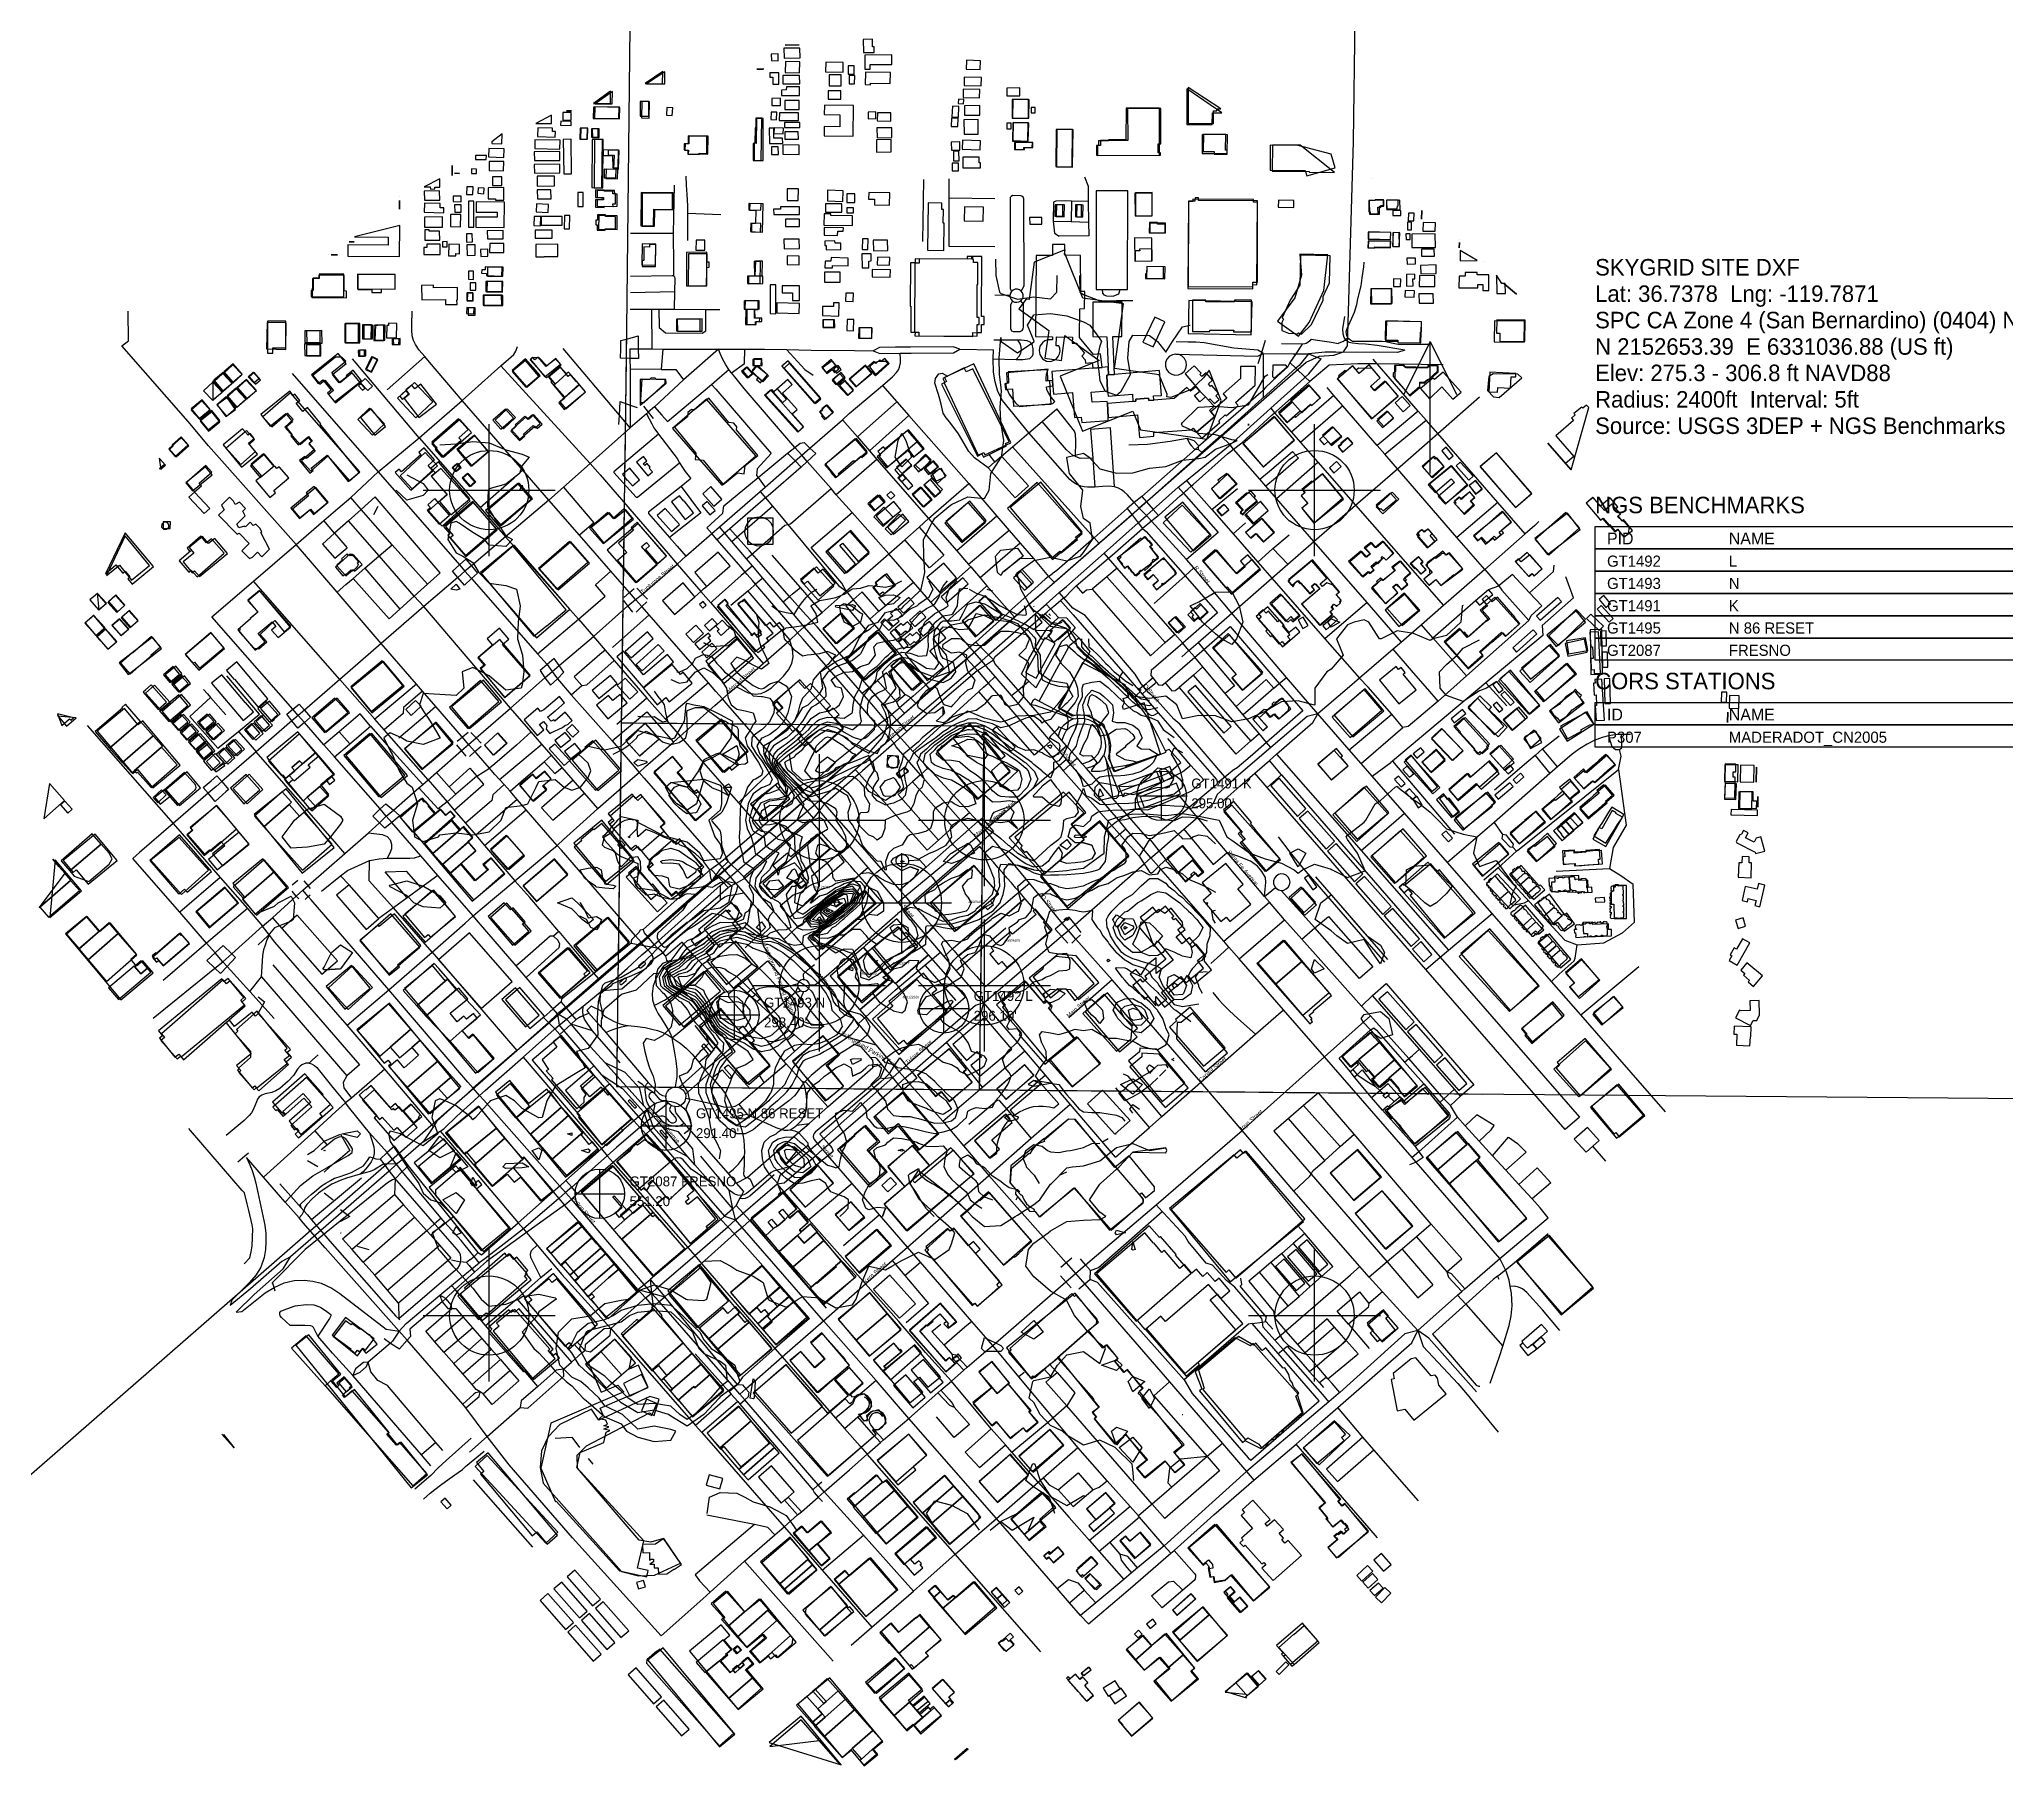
# Model space of a CAD drawing. Header units: metres. Extents: x 5999505 to 6749006, y 1851910 to 2460485.
# Drawn here: x 6327902 to 6335046, y 2149517 to 2155792 of the extents above; entities that cross this region are included whole.
import ezdxf

# ---------------------------------------------------------------- set-up
doc = ezdxf.new("R2010")
doc.units = ezdxf.units.M
for name, color, linetype in [('ADJOINING_LABELS', 230, 'Continuous'), ('ADJOINING_PARCELS', 241, 'Continuous'), ('BENCHMARKS', 2, 'Continuous'), ('BM_LABELS', 2, 'Continuous'), ('BUILDINGS', 9, 'Continuous'), ('CENTER', 1, 'Continuous'), ('CL_LOCAL', 4, 'Continuous'), ('CL_MAJOR', 2, 'Continuous'), ('CL_TRAIL', 6, 'Continuous'), ('CONTOUR_1FT', 251, 'Continuous'), ('CONTOUR_INDEX', 150, 'Continuous'), ('CONTOUR_MAJOR', 92, 'Continuous'), ('NORTH_ARROW', 7, 'Continuous'), ('PLSS_QQ', 8, 'Continuous'), ('PLSS_QQ_3D', 7, 'Continuous'), ('PLSS_SECTION', 7, 'Continuous'), ('PLSS_SECTION_3D', 7, 'Continuous'), ('RAILROAD', 5, 'Continuous'), ('ROAD_LABELS', 3, 'Continuous'), ('SITE_INFO', 2, 'Continuous')]:
    doc.layers.add(name, color=color, linetype=linetype)

msp = doc.modelspace()

# ---------------------------------------------------------------- texts
at = {"layer": 'ADJOINING_LABELS'}
for s, p in [('46612101T', (6330714.4854, 2152706.0943)), ('46609401T', (6331278.803, 2152652.2827)), ('46609409', (6331410.6279, 2152511.7749)), ('46612207T', (6331002.0605, 2152429.6125)), ('46612209', (6330889.6872, 2152392.2338)), ('46612208T', (6331038.7059, 2152306.344))]:
    msp.add_text(s, height=9, dxfattribs=at).set_placement(p)
at = {"layer": 'BM_LABELS'}
for s, p in [('GT1491 K', (6332088.9854, 2153069.1093, 295)), ("295.00'", (6332088.9854, 2152997.1093, 295)), ('GT1493 N', (6330535.9414, 2152272.7743, 298.4)), ('GT1492 L', (6331298.0153, 2152296.8619, 296.1)), ("298.40'", (6330535.9414, 2152200.7743, 298.4)), ("296.10'", (6331298.0153, 2152224.8619, 296.1)), ('GT1495 N 86 RESET', (6330288.4392, 2151870.2821, 291.4)), ("291.40'", (6330288.4392, 2151798.2821, 291.4)), ('GT2087 FRESNO', (6330047.0609, 2151622.9739, 551.2)), ("551.20'", (6330047.0609, 2151550.9739, 551.2))]:
    msp.add_text(s, height=36, dxfattribs=at).set_placement(p)
at = {"layer": 'ROAD_LABELS'}
for s, rotation, p in [('Tuolumne Street', 40.0156, (6330094.6552, 2153775.1646)), ('R Street', 310.1036, (6332097.8302, 2153870.7035)), ('Merced Street', 40.7942, (6330407.6216, 2153414.8874)), ('Q Street', 309.8389, (6331913.8856, 2153441.1042)), ('Fresno Street', 40.7635, (6330989.9989, 2153243.98)), ('P Street', 310.6596, (6331610.5711, 2153203.0019)), ('Mariposa Mall', 40.8694, (6331354.4112, 2152930.6216)), ('Mariposa Street', 39.643, (6331306.3769, 2152890.2749)), ('Santa Fe Avenue', 310.3513, (6332218.9386, 2152836.5453)), ('N Street', 310.5347, (6331022.5021, 2152655.0052)), ('O Street', 309.5535, (6331541.9322, 2152674.5994)), ('Underground Parking Entrance', -67.9872, (6330532.8312, 2152498.4661)), ('M Street', -49.1436, (6330729.2463, 2152387.6676)), ('Main Street', 41.3071, (6331643.5048, 2152234.9138)), ('Underground Parking Exit', -30.9235, (6330805.4611, 2152180.2844)), ('Tulare Street', 41.0952, (6331057.728, 2152065.535)), ('Capitol Street', 41.2355, (6332123.9545, 2152001.2599)), ('Van Ness Avenue', 311.5758, (6330110.8895, 2151902.268)), ('Inyo Street', 41.2687, (6332274.3143, 2151825.7515)), ('L Street', 312.0512, (6330729.6568, 2151777.1116)), ('Fulton Street', 310.4541, (6329836.0644, 2151576.3177)), ('Kern Street', 41.2846, (6330904.7354, 2151268.52))]:
    msp.add_text(s, height=15, rotation=rotation, dxfattribs=at).set_placement(p)
at = {"layer": 'SITE_INFO'}
for s, height, p in [('SKYGRID SITE DXF', 60, (6333556.8765, 2154933.3947)), ('Lat: 36.7378  Lng: -119.7871', 60, (6333556.8765, 2154837.3947)), ('SPC CA Zone 4 (San Bernardino) (0404) NAD83', 60, (6333556.8765, 2154741.3947)), ('N 2152653.39  E 6331036.88 (US ft)', 60, (6333556.8765, 2154645.3947)), ('Elev: 275.3 - 306.8 ft NAVD88', 60, (6333556.8765, 2154549.3947)), ('Radius: 2400ft  Interval: 5ft', 60, (6333556.8765, 2154453.3947)), ('Source: USGS 3DEP + NGS Benchmarks', 60, (6333556.8765, 2154357.3947)), ('NGS BENCHMARKS', 60, (6333556.8765, 2154069.3947)), ('PID', 43.2, (6333600.0765, 2153955.9947)), ('NAME', 43.2, (6334042.8765, 2153955.9947)), ('GT1492', 40.5, (6333600.0765, 2153874.9947)), ('L', 40.5, (6334042.8765, 2153874.9947)), ('GT1493', 40.5, (6333600.0765, 2153793.9947)), ('N', 40.5, (6334042.8765, 2153793.9947)), ('GT1491', 40.5, (6333600.0765, 2153712.9947)), ('K', 40.5, (6334042.8765, 2153712.9947)), ('GT1495', 40.5, (6333600.0765, 2153631.9947)), ('N 86 RESET', 40.5, (6334042.8765, 2153631.9947)), ('GT2087', 40.5, (6333600.0765, 2153550.9947)), ('FRESNO', 40.5, (6334042.8765, 2153550.9947)), ('CORS STATIONS', 60, (6333556.8765, 2153429.4947)), ('ID', 43.2, (6333600.0765, 2153316.0947)), ('NAME', 43.2, (6334042.8765, 2153316.0947)), ('P307', 40.5, (6333600.0765, 2153235.0947)), ('MADERADOT_CN2005', 40.5, (6334042.8765, 2153235.0947))]:
    msp.add_text(s, height=height, dxfattribs=at).set_placement(p)

# ---------------------------------------------------------------- linework, layer by layer
at = {"layer": 'ADJOINING_PARCELS'}
for points in [[(6330736.2034, 2152917.6301), (6330719.6561, 2152936.5157), (6330702.3838, 2152956.3175), (6330589.2013, 2152857.8544), (6330574.1505, 2152844.8713), (6330460.9685, 2152746.5907), (6330478.2423, 2152726.9708), (6330494.643, 2152708.0862), (6330511.1918, 2152689.3825), (6330527.5941, 2152670.6799), (6330543.9949, 2152651.7954), (6330560.5437, 2152633.0917), (6330576.9461, 2152614.3892), (6330593.3485, 2152595.6867), (6330609.8959, 2152576.801), (6330626.2983, 2152558.0985), (6330642.7007, 2152539.3961), (6330659.1032, 2152520.6936), (6330675.6522, 2152501.99), (6330692.0532, 2152483.1055), (6330708.4557, 2152464.4031), (6330724.2782, 2152446.4336), (6330837.6054, 2152544.532), (6330852.5083, 2152557.3344), (6330965.6896, 2152655.6165), (6330949.722, 2152673.7691), (6330933.3194, 2152692.4714), (6330916.9169, 2152711.1737), (6330900.5159, 2152730.058), (6330884.1134, 2152748.7603), (6330867.5644, 2152767.4639), (6330851.1634, 2152786.3482), (6330834.761, 2152805.0506), (6330818.3586, 2152823.7529), (6330801.9577, 2152842.6373), (6330785.4088, 2152861.3409), (6330769.0065, 2152880.0433), (6330752.6057, 2152898.9277), (6330736.2034, 2152917.6301)], [(6331210.0941, 2152497.2439), (6331226.6435, 2152478.5406), (6331243.0464, 2152459.8385), (6331355.9352, 2152558.3067), (6331371.1293, 2152570.9249), (6331484.3087, 2152669.2091), (6331467.9058, 2152687.9111), (6331451.5044, 2152706.7951), (6331435.1015, 2152725.4971), (6331418.6986, 2152744.1991), (6331402.4438, 2152763.082), (6331386.041, 2152781.784), (6331369.6397, 2152800.668), (6331353.2369, 2152819.3701), (6331336.8342, 2152838.0721), (6331319.7079, 2152857.8723), (6331205.7857, 2152758.3206), (6331191.1761, 2152745.5156), (6331078.286, 2152646.8661), (6331094.8352, 2152628.1627), (6331111.3844, 2152609.4593), (6331127.7871, 2152590.7571), (6331144.3364, 2152572.0537), (6331160.7392, 2152553.3516), (6331177.2885, 2152534.6482), (6331193.6913, 2152515.9461), (6331210.0941, 2152497.2439)], [(6331371.1293, 2152570.9249), (6331355.9352, 2152558.3067), (6331243.0464, 2152459.8385), (6331259.5958, 2152441.1352), (6331275.9987, 2152422.4331), (6331292.4017, 2152403.731), (6331308.9526, 2152385.2098), (6331325.3556, 2152366.5077), (6331340.742, 2152348.9062), (6331454.211, 2152446.6419), (6331469.2616, 2152459.6254), (6331582.8657, 2152556.0862), (6331566.1741, 2152575.3366), (6331549.7711, 2152594.0385), (6331533.3696, 2152612.9225), (6331516.9666, 2152631.6244), (6331500.7101, 2152650.3252), (6331484.3087, 2152669.2091), (6331371.1293, 2152570.9249)], [(6331012.2104, 2152361.0631), (6331013.3705, 2152359.5973), (6331020.8974, 2152366.271), (6331133.9279, 2152464.0089), (6331018.2357, 2152595.6596), (6330905.0603, 2152498.1054), (6330897.5349, 2152491.6137), (6331005.0974, 2152369.131), (6331012.2104, 2152361.0631)], [(6330776.8242, 2152386.4762), (6330883.9501, 2152264.3607), (6330997.5704, 2152362.4573), (6331005.0974, 2152369.131), (6330897.5349, 2152491.6137), (6330890.0095, 2152485.1221), (6330776.8242, 2152386.4762)], [(6331026.2059, 2152102.2736), (6331267.6224, 2152312.0052), (6331133.9279, 2152464.0089), (6331020.8974, 2152366.271), (6331013.3705, 2152359.5973), (6331012.2104, 2152361.0631), (6331005.0974, 2152369.131), (6330997.5704, 2152362.4573), (6330883.9501, 2152264.3607), (6331026.2059, 2152102.2736)]]:
    msp.add_lwpolyline(points, close=True, dxfattribs=at)
at = {"layer": 'BENCHMARKS'}
for p, q in [((6331980.9854, 2152952.1093, 295), (6331980.9854, 2153132.1093, 295)), ((6331890.9854, 2153042.1093, 295), (6332070.9854, 2153042.1093, 295)), ((6331190.0153, 2152179.8619, 296.1), (6331190.0153, 2152359.8619, 296.1)), ((6330427.9414, 2152155.7743, 298.4), (6330427.9414, 2152335.7743, 298.4)), ((6330337.9414, 2152245.7743, 298.4), (6330517.9414, 2152245.7743, 298.4)), ((6331100.0153, 2152269.8619, 296.1), (6331280.0153, 2152269.8619, 296.1)), ((6330180.4392, 2151753.2821, 291.4), (6330180.4392, 2151933.2821, 291.4)), ((6330090.4392, 2151843.2821, 291.4), (6330270.4392, 2151843.2821, 291.4)), ((6329939.0609, 2151505.9739, 551.2), (6329939.0609, 2151685.9739, 551.2)), ((6329849.0609, 2151595.9739, 551.2), (6330029.0609, 2151595.9739, 551.2))]:
    msp.add_line(p, q, dxfattribs=at)
for centre in [(6331980.9854, 2153042.1093, 295), (6331190.0153, 2152269.8619, 296.1), (6330427.9414, 2152245.7743, 298.4), (6330180.4392, 2151843.2821, 291.4), (6329939.0609, 2151595.9739, 551.2)]:
    msp.add_circle(centre, 90, dxfattribs=at)
at = {"layer": 'BUILDINGS'}
for points in [[(6330930.1661, 2155791.8655), (6330896.1723, 2155791.052), (6330896.959, 2155744.0799), (6330936.5164, 2155744.4836), (6330936.3906, 2155764.8729), (6330930.5311, 2155764.9209), (6330930.1661, 2155791.8655)], [(6330586.6345, 2155738.6171), (6330562.3147, 2155738.4528), (6330562.4103, 2155714.4231), (6330586.7272, 2155714.2234), (6330586.6345, 2155738.6171)], [(6330666.5056, 2155760.1699), (6330608.195, 2155759.5564), (6330608.4849, 2155723.5106), (6330666.7956, 2155724.1241), (6330666.5056, 2155760.1699)], [(6330612.3922, 2155771.1724), (6330663.6685, 2155771.4795)], [(6330664.8914, 2155670.6207), (6330665.8031, 2155710.2974), (6330613.9528, 2155711.4512), (6330613.038, 2155671.4105), (6330664.8914, 2155670.6207)], [(6330823.994, 2155707.1787), (6330760.1317, 2155708.4309), (6330759.5579, 2155674.2125), (6330823.1273, 2155672.9628), (6330823.994, 2155707.1787)], [(6330902.3169, 2155682.8714), (6330921.9491, 2155683.0744), (6330921.7994, 2155700.5513), (6331000.3224, 2155700.6356), (6331000.3099, 2155734.8587), (6330902.1549, 2155734.5713), (6330902.3169, 2155682.8714)], [(6331321.8735, 2155681.618), (6331323.0176, 2155714.0113), (6331271.7562, 2155715.5232), (6331270.9079, 2155683.4915), (6331321.8735, 2155681.618)], [(6330103.6301, 2155631.1811), (6330166.7063, 2155630.5164), (6330168.4439, 2155674.3368)], [(6330109.0441, 2155630.4084), (6330174.9604, 2155629.5019), (6330175.6128, 2155673.1855), (6330109.0441, 2155630.4084)], [(6330509.5378, 2155683.8746), (6330531.5401, 2155683.6939)], [(6330512.0576, 2155683.8903), (6330535.4985, 2155684.0618)], [(6330568.1531, 2155628.8183), (6330589.5432, 2155629.0067), (6330589.2921, 2155669.7851), (6330557.062, 2155669.6858), (6330557.2264, 2155654.0292), (6330568.0664, 2155653.9402), (6330568.1531, 2155628.8183)], [(6330665.4386, 2155630.2038), (6330665.1037, 2155660.7889), (6330604.4491, 2155660.1947), (6330604.7869, 2155629.9737), (6330665.4386, 2155630.2038)], [(6330815.7193, 2155662.8294), (6330772.6491, 2155662.8188), (6330772.6165, 2155623.1349), (6330815.9797, 2155623.1431), (6330815.7193, 2155662.8294)], [(6330842.1049, 2155664.7974), (6330864.0809, 2155664.9812), (6330863.7458, 2155695.5663), (6330841.7668, 2155695.0184), (6330842.1049, 2155664.7974)], [(6330865.507, 2155660.2366), (6330844.9988, 2155660.4048), (6330845.0409, 2155629.8221), (6330865.2562, 2155629.6563), (6330865.507, 2155660.2366)], [(6330904.2841, 2155672.6611), (6330903.6179, 2155627.1572), (6330922.9542, 2155626.9986), (6330922.996, 2155632.0953), (6330994.7718, 2155631.1427), (6330995.1001, 2155671.1883), (6330904.2841, 2155672.6611)], [(6331326.0326, 2155652.822), (6331263.931, 2155654.4227), (6331263.3936, 2155624.5729), (6331325.2023, 2155622.9746), (6331326.0326, 2155652.822)], [(6329915.924, 2155558.3459), (6329977.3331, 2155558.0223), (6329977.5266, 2155602.8747), (6329915.924, 2155558.3459)], [(6329984.5801, 2155601.9428), (6329921.8077, 2155557.6786), (6329983.9154, 2155556.803), (6329984.5801, 2155601.9428)], [(6330086.0674, 2155565.6101), (6330085.9842, 2155512.7834), (6330117.4525, 2155512.8521), (6330117.7117, 2155565.7137), (6330086.0674, 2155565.6101)], [(6330118.5636, 2155505.4523), (6330119.6379, 2155564.7877), (6330091.2223, 2155565.3856), (6330090.1479, 2155506.0502), (6330118.5636, 2155505.4523)], [(6330596.1531, 2155577.6178), (6330563.9198, 2155577.1544), (6330564.0005, 2155551.3044), (6330596.2338, 2155551.7678), (6330596.1531, 2155577.6178)], [(6330665.0919, 2155587.974), (6330664.76, 2155618.9231), (6330616.9991, 2155618.5871), (6330616.9095, 2155607.6656), (6330599.621, 2155607.4435), (6330599.7495, 2155587.4183), (6330665.0919, 2155587.974)], [(6330663.7705, 2155569.7811), (6330611.032, 2155569.85), (6330611.05, 2155536.355), (6330663.7885, 2155536.286), (6330663.7705, 2155569.7811)], [(6330814.9484, 2155604.5838), (6330768.9454, 2155604.2331), (6330768.9964, 2155574.7426), (6330814.9965, 2155574.7292), (6330814.9484, 2155604.5838)], [(6331241.7539, 2155558.1244), (6331261.3773, 2155557.2356), (6331262.0944, 2155573.249), (6331242.471, 2155574.1378), (6331241.7539, 2155558.1244)], [(6331319.8155, 2155609.1839), (6331260.0546, 2155610.4013), (6331259.5113, 2155579.8235), (6331319.2722, 2155578.606), (6331319.8155, 2155609.1839)], [(6331465.5412, 2155586.5108), (6331465.1876, 2155614.9116), (6331418.0097, 2155614.2054), (6331418.3663, 2155586.1687), (6331465.5412, 2155586.5108)], [(6331437.5356, 2155572.7595), (6331437.6297, 2155505.4777), (6331497.5477, 2155505.5336), (6331497.4538, 2155572.8518), (6331437.5356, 2155572.7595)], [(6331438.8111, 2155506.6331), (6331498.5722, 2155505.416), (6331499.7061, 2155572.3965), (6331439.9452, 2155573.6136), (6331438.8111, 2155506.6331)], [(6332073.0364, 2155611.6926), (6332072.7989, 2155482.0475), (6332165.3548, 2155481.8749), (6332165.4385, 2155524.471), (6332200.0407, 2155524.4073), (6332073.0364, 2155611.6926)], [(6332078.1471, 2155616.8208), (6332077.9536, 2155485.3913), (6332169.954, 2155485.369), (6332170.0382, 2155531.6058), (6332181.7572, 2155531.5102), (6332181.8195, 2155539.1553), (6332195.8853, 2155539.4046)], [(6329706.4536, 2155486.274), (6329762.9979, 2155485.8079), (6329763.25, 2155516.3881), (6329706.4536, 2155486.274)], [(6329834.7231, 2155478.6635), (6329835.136, 2155493.2231), (6329796.7622, 2155494.2674), (6329796.3492, 2155479.7078), (6329834.7231, 2155478.6635)], [(6329835.175, 2155497.9557), (6329835.116, 2155526.3541), (6329804.3506, 2155526.2435), (6329804.4096, 2155497.8452), (6329835.175, 2155497.9557)], [(6329817.2925, 2155532.3262), (6329836.0429, 2155532.1717)], [(6329915.1594, 2155504.6512), (6330008.5296, 2155503.7366), (6330008.7051, 2155546.4048), (6329915.9939, 2155545.4935), (6329915.1594, 2155504.6512)], [(6329919.3161, 2155504.18), (6330010.4226, 2155502.3376), (6330011.3562, 2155544.5626), (6329920.2498, 2155546.4051), (6329919.3161, 2155504.18)], [(6330203.841, 2155542.9785), (6330182.7558, 2155544.2442), (6330181.3533, 2155516.222), (6330202.4385, 2155514.9563), (6330203.841, 2155542.9785)], [(6330496.3571, 2155413.3295), (6330496.2002, 2155351.438), (6330525.9975, 2155351.3753), (6330528.1662, 2155504.8151), (6330506.2516, 2155504.9951), (6330506.1433, 2155470.4089), (6330503.5929, 2155470.2478), (6330502.5682, 2155413.2785), (6330496.3571, 2155413.3295)], [(6330499.6618, 2155351.9557), (6330532.1823, 2155351.6886), (6330532.5564, 2155504.2329), (6330507.9464, 2155504.4351), (6330507.7876, 2155413.7817), (6330499.8773, 2155413.8467), (6330499.6618, 2155351.9557)], [(6330581.7404, 2155499.46), (6330582.8436, 2155526.7566), (6330561.4624, 2155527.6604), (6330560.6521, 2155500.3614), (6330581.7404, 2155499.46)], [(6330661.4089, 2155496.2573), (6330661.6391, 2155524.2892), (6330591.9139, 2155525.2258), (6330591.3907, 2155497.1963), (6330661.4089, 2155496.2573)], [(6330755.0473, 2155553.0126), (6330754.4705, 2155518.4302), (6330811.8938, 2155517.959), (6330811.2394, 2155473.9113), (6330754.405, 2155474.7417), (6330753.8371, 2155441.2515), (6330859.3027, 2155439.658), (6330860.8084, 2155551.7807), (6330755.0473, 2155553.0126)], [(6330914.9077, 2155503.2791), (6330942.4534, 2155503.7814), (6330942.3575, 2155527.8111), (6330914.8148, 2155527.6729), (6330914.9077, 2155503.2791)], [(6330947.6583, 2155495.365), (6330996.2864, 2155494.2381), (6330997.1171, 2155524.0855), (6330948.4891, 2155525.2123), (6330947.6583, 2155495.365)], [(6331241.0256, 2155504.9754), (6331216.7086, 2155505.1746), (6331216.1712, 2155475.3248), (6331240.4882, 2155475.1257), (6331241.0256, 2155504.9754)], [(6331242.5233, 2155508.968), (6331243.7212, 2155547.9142), (6331220.5792, 2155548.4678), (6331219.0912, 2155509.888), (6331242.5233, 2155508.968)], [(6331263.1108, 2155446.9067), (6331314.3906, 2155447.579), (6331313.9438, 2155500.3735), (6331262.3711, 2155499.7036), (6331263.1108, 2155446.9067)], [(6331320.8035, 2155550.9238), (6331263.9604, 2155550.6611), (6331263.9731, 2155516.4379), (6331320.5204, 2155516.339), (6331320.8035, 2155550.9238)], [(6331506.3602, 2155544.1263), (6331506.3731, 2155524.2113), (6331520.9642, 2155524.2011), (6331520.9513, 2155544.1161), (6331506.3602, 2155544.1263)], [(6331744.587, 2155371.0998), (6331973.2622, 2155370.0331), (6331973.899, 2155541.3615), (6331851.696, 2155541.9953), (6331851.2864, 2155427.2786), (6331787.4406, 2155427.0356), (6331787.4037, 2155422.5214), (6331752.0959, 2155422.3002), (6331751.6696, 2155405.9931), (6331744.8714, 2155405.903), (6331744.587, 2155371.0998)], [(6331978.1957, 2155540.0886), (6331857.4809, 2155539.982), (6331857.7072, 2155424.2044), (6331758.9652, 2155423.9188), (6331758.8135, 2155405.3522), (6331748.2663, 2155405.4384), (6331748.2707, 2155370.1231), (6331976.5178, 2155370.4434), (6331976.5862, 2155378.8166), (6331968.3828, 2155378.8835), (6331968.3633, 2155412.3786), (6331978.0315, 2155412.2996), (6331978.1957, 2155540.0886)], [(6329583.6653, 2155447.9664), (6329546.803, 2155419.1445), (6329546.456, 2155412.594), (6329583.0751, 2155411.9278), (6329583.6653, 2155447.9664)], [(6329794.4313, 2155424.7483), (6329702.7386, 2155426.5963), (6329702.1845, 2155394.9263), (6329793.5844, 2155393.0808), (6329794.4313, 2155424.7483)], [(6329767.5445, 2155468.6589), (6329713.3529, 2155470.1978), (6329712.5029, 2155438.1662), (6329776.9487, 2155436.5428), (6329777.4067, 2155456.5631), (6329767.4485, 2155457.0093), (6329767.5445, 2155468.6589)], [(6329835.9141, 2155303.1695), (6329834.3091, 2155428.4245), (6329806.1774, 2155427.9282), (6329807.7822, 2155302.6731), (6329835.9141, 2155303.1695)], [(6329866.2242, 2155429.363), (6329893.0916, 2155429.3238), (6329894.2717, 2155469.4351), (6329867.0823, 2155469.5135), (6329866.2242, 2155429.363)], [(6329868.5964, 2155429.2343), (6329894.3783, 2155429.0219), (6329894.9982, 2155468.701), (6329869.5122, 2155469.275), (6329868.5964, 2155429.2343)], [(6329908.3695, 2155466.4428), (6329908.4743, 2155436.4785), (6329932.9671, 2155436.2768), (6329932.6865, 2155466.2425), (6329908.3695, 2155466.4428)], [(6329910.9533, 2155427.9752), (6329910.0097, 2155252.9357), (6329946.6613, 2155252.6338), (6329948.8373, 2155427.918), (6329910.9533, 2155427.9752)], [(6329936.0028, 2155466.9069), (6329911.0939, 2155466.3839), (6329912.0049, 2155434.7019), (6329936.6209, 2155435.2273), (6329936.0028, 2155466.9069)], [(6329918.999, 2155252.2427), (6329949.7618, 2155251.9893), (6329950.6208, 2155427.4664), (6329920.1483, 2155427.3533), (6329918.999, 2155252.2427)], [(6330246.1528, 2155411.5635), (6330246.1187, 2155389.61), (6330259.1819, 2155389.0657), (6330258.9112, 2155373.9588), (6330300.4825, 2155373.3621), (6330299.9639, 2155377.9901), (6330327.6173, 2155377.3258), (6330328.0129, 2155439.6886), (6330259.8701, 2155440.6859), (6330259.7786, 2155411.7427), (6330246.1528, 2155411.5635)], [(6330262.7667, 2155440.1887), (6330262.2372, 2155411.4312), (6330249.0532, 2155411.5396), (6330248.5776, 2155389.3349), (6330260.8797, 2155388.8697), (6330260.4759, 2155375.4022), (6330331.3734, 2155374.4552), (6330332.1991, 2155439.2537), (6330262.7667, 2155440.1887)], [(6330555.2469, 2155413.0278), (6330603.594, 2155413.3589), (6330603.4625, 2155433.02), (6330571.2321, 2155432.9206), (6330571.2381, 2155469.3281), (6330555.1214, 2155469.0964), (6330555.2469, 2155413.0278)], [(6330572.712, 2155470.4082), (6330571.9526, 2155449.2981), (6330605.6389, 2155448.2933), (6330606.3982, 2155469.4034), (6330572.712, 2155470.4082)], [(6330610.2278, 2155471.9205), (6330665.8933, 2155471.4634), (6330666.0428, 2155489.6659), (6330610.3743, 2155489.7589), (6330610.2278, 2155471.9205)], [(6330660.563, 2155428.9104), (6330660.4912, 2155455.8525), (6330611.8512, 2155455.5237), (6330611.9229, 2155428.5816), (6330660.563, 2155428.9104)], [(6330997.4981, 2155427.6025), (6330944.7533, 2155426.9427), (6330945.2651, 2155382.1573), (6330998.0069, 2155382.453), (6330997.4981, 2155427.6025)], [(6330946.5709, 2155434.2093), (6330999.8986, 2155434.5002), (6330999.8951, 2155469.8155), (6330946.2745, 2155469.527), (6330946.5709, 2155434.2093)], [(6331255.9251, 2155392.3543), (6331321.2471, 2155390.3631), (6331322.1013, 2155423.1229), (6331257.0724, 2155425.1116), (6331255.9251, 2155392.3543)], [(6331418.3255, 2155466.6068), (6331434.0876, 2155466.4778), (6331434.2526, 2155486.6462), (6331418.4905, 2155486.7752), (6331418.3255, 2155466.6068)], [(6331439.262, 2155422.0912), (6331494.9859, 2155421.5989), (6331495.5856, 2155487.7464), (6331439.8326, 2155488.2389), (6331439.262, 2155422.0912)], [(6331496.1324, 2155422.0628), (6331497.8403, 2155487.5823), (6331441.8909, 2155489.1323), (6331440.1828, 2155423.6128), (6331496.1324, 2155422.0628)], [(6331596.1067, 2155329.3891), (6331655.6377, 2155328.6475), (6331657.2984, 2155463.7057), (6331597.8264, 2155464.4468), (6331596.1067, 2155329.3891)], [(6331598.5011, 2155328.3865), (6331657.6796, 2155327.5386), (6331659.6686, 2155463.3223), (6331600.1944, 2155463.8085), (6331598.5011, 2155328.3865)], [(6332129.0188, 2155445.3998), (6332128.5211, 2155377.2126), (6332219.7548, 2155376.5413), (6332220.2233, 2155444.7651), (6332129.0188, 2155445.3998)], [(6332133.6002, 2155446.7095), (6332132.5064, 2155384.4616), (6332172.6413, 2155383.7702), (6332172.5671, 2155374.6689), (6332218.8545, 2155373.9273), (6332218.9733, 2155388.4893), (6332213.6997, 2155388.5324), (6332214.4558, 2155445.3219), (6332133.6002, 2155446.7095)], [(6329526.4661, 2155369.0699), (6329487.2041, 2155369.0297), (6329487.084, 2155354.4677), (6329526.346, 2155354.5079), (6329526.4661, 2155369.0699)], [(6329590.8353, 2155393.6601), (6329535.7676, 2155395.5706), (6329534.6304, 2155364.2695), (6329589.6981, 2155362.359), (6329590.8353, 2155393.6601)], [(6329700.9166, 2155383.2864), (6329700.9455, 2155351.2475), (6329793.8283, 2155351.5742), (6329793.7993, 2155383.613), (6329700.9166, 2155383.2864)], [(6329951.3472, 2155369.791), (6329985.2739, 2155369.5116), (6329986.1363, 2155324.7961), (6330005.8498, 2155324.1605), (6330006.3851, 2155389.1799), (6329951.5148, 2155390.1414), (6329951.3472, 2155369.791)], [(6329989.0044, 2155320.8405), (6330007.1661, 2155320.3268), (6330009.4754, 2155387.2976), (6329969.6395, 2155388.7179), (6329969.2057, 2155371.6099), (6329990.88, 2155370.7033), (6329989.0044, 2155320.8405)], [(6330587.3787, 2155401.1135), (6330562.4696, 2155400.5899), (6330562.8313, 2155373.2813), (6330588.0333, 2155373.8025), (6330587.3787, 2155401.1135)], [(6330663.3315, 2155373.5483), (6330663.8994, 2155407.0385), (6330604.7241, 2155408.2525), (6330604.1531, 2155374.3982), (6330663.3315, 2155373.5483)], [(6331247.0605, 2155419.0043), (6331216.292, 2155418.5282), (6331216.9264, 2155388.6688), (6331247.402, 2155389.1474), (6331247.0605, 2155419.0043)], [(6331224.8137, 2155350.0123), (6331245.0351, 2155350.5748), (6331244.1435, 2155384.8052), (6331224.218, 2155384.6043), (6331224.8137, 2155350.0123)], [(6331322.4685, 2155324.8196), (6331322.6175, 2155343.0222), (6331318.2229, 2155343.0581), (6331318.0968, 2155363.4474), (6331258.9094, 2155363.2038), (6331258.8864, 2155324.6121), (6331322.4685, 2155324.8196)], [(6331446.6072, 2155417.4073), (6331446.4253, 2155391.5959), (6331480.0887, 2155391.3569), (6331480.1509, 2155398.9655), (6331511.0017, 2155398.7496), (6331511.1213, 2155416.9524), (6331446.6072, 2155417.4073)], [(6331513.3793, 2155417.1887), (6331448.9185, 2155416.9879), (6331449.0059, 2155391.866), (6331482.7012, 2155391.9544), (6331482.7519, 2155398.1433), (6331513.5174, 2155398.2557), (6331513.3793, 2155417.1887)], [(6332375.7593, 2155406.9077), (6332375.1105, 2155316.5132), (6332503.1134, 2155315.5796), (6332508.5208, 2155295.9848), (6332611.739, 2155324.1975), (6332597.7939, 2155374.7718), (6332477.0423, 2155406.1918), (6332375.7593, 2155406.9077)], [(6332484.2835, 2155406.7153), (6332383.7895, 2155407.1699), (6332383.3112, 2155312.5144), (6332516.912, 2155311.7901), (6332516.8853, 2155308.5136), (6332609.7623, 2155308.1215)], [(6329300.5036, 2155255.1591), (6329322.7759, 2155255.7034), (6329322.9998, 2155247.3278), (6329339.1196, 2155247.9228), (6329338.8777, 2155254.1141), (6329357.6313, 2155254.3233), (6329357.0079, 2155285.2749)], [(6329401.9297, 2155296.5544), (6329402.2332, 2155333.3235), (6329401.9297, 2155296.5544)], [(6329410.2022, 2155304.8599), (6329428.9498, 2155304.3411)], [(6329472.3135, 2155304.3473), (6329490.7681, 2155303.8309), (6329491.1963, 2155320.2107), (6329472.7417, 2155320.7271), (6329472.3135, 2155304.3473)], [(6329589.0088, 2155314.3068), (6329589.575, 2155347.4329), (6329536.8421, 2155348.232), (6329536.2758, 2155315.1058), (6329589.0088, 2155314.3068)], [(6329582.6731, 2155292.1504), (6329548.3887, 2155291.7051), (6329549.0063, 2155260.0255), (6329582.9978, 2155260.4732), (6329582.6731, 2155292.1504)], [(6329700.8314, 2155337.4136), (6329701.1563, 2155305.7364), (6329794.0423, 2155306.4271), (6329793.7173, 2155338.1043), (6329700.8314, 2155337.4136)], [(6329774.0237, 2155294.9417), (6329711.6134, 2155294.728), (6329711.6093, 2155258.6846), (6329774.0197, 2155258.8983), (6329774.0237, 2155294.9417)], [(6329954.1903, 2155320.1077), (6329954.1961, 2155288.7972), (6329997.5862, 2155288.4399), (6329998.5701, 2155318.9777), (6329954.1903, 2155320.1077)], [(6330002.7676, 2155284.3196), (6330004.2183, 2155318.1667), (6329961.7515, 2155320.3367), (6329960.2978, 2155286.1256), (6330002.7676, 2155284.3196)], [(6331242.3872, 2155313.4609), (6331242.3298, 2155342.2232), (6331219.4745, 2155342.0463), (6331219.532, 2155313.284), (6331242.3872, 2155313.4609)], [(6332746.1152, 2155285.5314), (6332746.1152, 2155285.5314)], [(6329210.7704, 2155175.0756), (6329211.3221, 2155206.3816)], [(6329211.7233, 2155219.4849), (6329211.7233, 2155219.4849)], [(6329301.2756, 2155206.7308), (6329356.9506, 2155207.3633), (6329356.6412, 2155240.8607), (6329300.9662, 2155240.2282), (6329301.2756, 2155206.7308)], [(6329405.5431, 2155201.8651), (6329434.548, 2155201.6257), (6329435.0032, 2155221.282), (6329405.9983, 2155221.5214), (6329405.5431, 2155201.8651)], [(6329454.6929, 2155228.401), (6329477.2492, 2155227.8508), (6329478.0605, 2155255.1497), (6329455.2082, 2155255.3383), (6329454.6929, 2155228.401)], [(6329495.157, 2155232.0719), (6329517.1214, 2155230.7984), (6329518.4615, 2155251.1756), (6329496.4971, 2155252.449), (6329495.157, 2155232.0719)], [(6329589.6733, 2155252.7726), (6329532.8264, 2155252.1493), (6329533.375, 2155212.0965), (6329559.4561, 2155212.6095), (6329559.704, 2155207.1463), (6329590.1769, 2155207.2591), (6329589.6733, 2155252.7726)], [(6329761.0146, 2155245.1706), (6329711.7852, 2155244.4842), (6329712.1011, 2155211.7148), (6329761.6235, 2155212.3988), (6329761.0146, 2155245.1706)], [(6329858.9605, 2155184.2911), (6329878.5901, 2155184.1294), (6329878.421, 2155234.7373), (6329858.7885, 2155234.5349), (6329858.9605, 2155184.2911)], [(6329922.9603, 2155217.3681), (6329946.2802, 2155217.0304), (6329946.4713, 2155208.2182), (6329923.0285, 2155207.8652), (6329922.8096, 2155181.2895), (6329955.0947, 2155180.878), (6329954.8667, 2155185.2123), (6329986.886, 2155184.5482), (6329986.8202, 2155194.3424), (6329996.2236, 2155194.1193), (6329996.399, 2155229.6516), (6329986.7059, 2155230.2775), (6329986.6376, 2155239.7804), (6329955.317, 2155239.8927), (6329955.3518, 2155244.1157), (6329923.7394, 2155244.376), (6329922.9603, 2155217.3681)], [(6329929.2554, 2155216.8429), (6329952.4037, 2155217.0164), (6329952.3318, 2155208.2792), (6329928.8905, 2155208.1081), (6329928.9916, 2155184.8065), (6330002.2423, 2155184.9315), (6330002.315, 2155229.348), (6329992.9397, 2155229.4252), (6329992.7516, 2155242.1694), (6329929.1723, 2155242.3289), (6329929.2554, 2155216.8429)], [(6330088.0959, 2155114.3223), (6330134.0908, 2155113.5798), (6330134.881, 2155174.0097), (6330204.3171, 2155173.4384), (6330205.1042, 2155233.5043), (6330089.3806, 2155234.8206), (6330088.0959, 2155114.3223)], [(6330092.9998, 2155233.1161), (6330092.3025, 2155112.795), (6330138.3013, 2155112.5257), (6330138.6583, 2155173.7238), (6330202.7344, 2155173.3786), (6330203.045, 2155232.5019), (6330092.9998, 2155233.1161)], [(6330619.7677, 2155206.4314), (6330660.1958, 2155205.7354), (6330660.8384, 2155248.3269), (6330620.1174, 2155249.0253), (6330619.7677, 2155206.4314)], [(6330822.4941, 2155202.9471), (6330823.6867, 2155241.1652), (6330767.1538, 2155243.0854), (6330765.9612, 2155204.8673), (6330822.4941, 2155202.9471)], [(6330836.5213, 2155198.4632), (6330865.8192, 2155198.2228), (6330866.375, 2155230.2569), (6330837.0771, 2155230.4972), (6330836.5213, 2155198.4632)], [(6330937.2434, 2155189.9915), (6330991.7315, 2155188.8166), (6330992.6876, 2155233.954), (6330916.2291, 2155235.6732), (6330915.7361, 2155211.2842), (6330937.7065, 2155210.74), (6330937.2434, 2155189.9915)], [(6331743.319, 2155241.0262), (6331742.735, 2154882.7085), (6331764.4755, 2154882.6765), (6331830.81, 2154882.5351), (6331857.0041, 2154882.5032), (6331857.6452, 2155240.8204), (6331826.5586, 2155240.8923), (6331770.6554, 2155240.9849), (6331743.319, 2155241.0262)], [(6331884.1278, 2155233.1042), (6331884.7686, 2155150.1263), (6331946.9723, 2155150.1281), (6331946.566, 2155233.1404), (6331884.1278, 2155233.1042)], [(6331946.9874, 2155234.5205), (6331885.749, 2155234.2924), (6331885.9471, 2155150.9176), (6331947.1828, 2155150.7817), (6331946.9874, 2155234.5205)], [(6332078.5813, 2155203.2282), (6332076.2899, 2154886.5019), (6332313.0226, 2154884.9353), (6332313.1472, 2154900.2254), (6332327.5033, 2154900.1084), (6332329.9839, 2155204.4547), (6332114.9344, 2155205.8442), (6332115.0146, 2155215.6736), (6332102.4165, 2155215.7764), (6332102.3126, 2155203.0346), (6332078.5813, 2155203.2282)], [(6332078.1655, 2155202.5399), (6332077.0791, 2154893.4492), (6332313.0266, 2154892.6173), (6332313.0737, 2154909.1823), (6332329.1297, 2154909.1242), (6332330.0972, 2155200.3761), (6332315.184, 2155200.4249), (6332315.2055, 2155210.2547), (6332094.437, 2155210.9629), (6332094.4264, 2155202.48), (6332078.1655, 2155202.5399)], [(6332405.1045, 2155182.3621), (6332461.0576, 2155181.1781), (6332461.5522, 2155205.9312), (6332405.3032, 2155206.7535), (6332405.1045, 2155182.3621)], [(6332734.5089, 2155205.8571), (6332734.5586, 2155165.1531), (6332739.1886, 2155165.2246), (6332739.2462, 2155157.9063), (6332767.6602, 2155157.0562), (6332767.36, 2155181.3788), (6332778.1943, 2155180.5625), (6332778.0203, 2155187.9911), (6332787.625, 2155187.294), (6332787.2995, 2155208.5222), (6332757.3503, 2155207.9285), (6332757.3331, 2155205.817), (6332734.5089, 2155205.8571)], [(6332736.2744, 2155156.3649), (6332773.1957, 2155156.7927), (6332772.8378, 2155184.8294), (6332788.9546, 2155185.0623), (6332788.5463, 2155206.9102), (6332735.5083, 2155206.2494), (6332736.2744, 2155156.3649)], [(6332798.4947, 2155176.429), (6332837.2819, 2155175.713), (6332838.2216, 2155186.7733), (6332840.9146, 2155186.4601), (6332840.8753, 2155206.8486), (6332798.7461, 2155207.3369), (6332798.4947, 2155176.429)], [(6332798.7947, 2155206.0986), (6332799.4012, 2155172.5988), (6332848.0476, 2155173.6595), (6332847.441, 2155207.1593), (6332798.7947, 2155206.0986)], [(6329371.9541, 2155179.2056), (6329358.1871, 2155179.6834), (6329358.6033, 2155194.607), (6329301.1884, 2155196.1733), (6329300.3289, 2155163.0496), (6329371.5139, 2155161.3696), (6329371.9541, 2155179.2056)], [(6329301.3595, 2155145.9295), (6329301.6418, 2155109.1556), (6329367.5713, 2155109.7035), (6329367.5819, 2155146.475), (6329301.3595, 2155145.9295)], [(6329395.7124, 2155111.2915), (6329432.9179, 2155110.6204), (6329433.8674, 2155154.6656), (6329396.665, 2155155.7008), (6329395.7124, 2155111.2915)], [(6329411.0105, 2155189.8055), (6329411.6731, 2155163.5866), (6329435.4104, 2155164.1188), (6329435.0408, 2155190.3353), (6329411.0105, 2155189.8055)], [(6329480.8627, 2155204.1561), (6329461.5231, 2155203.9516), (6329462.2068, 2155109.2864), (6329481.5465, 2155109.4909), (6329480.8627, 2155204.1561)], [(6329591.704, 2155108.218), (6329592.4636, 2155200.3228), (6329489.0421, 2155201.176), (6329489.0286, 2155164.0404), (6329566.3752, 2155163.4023), (6329566.225, 2155145.1998), (6329488.2895, 2155145.4787), (6329487.9861, 2155108.7096), (6329591.704, 2155108.218)], [(6329699.5806, 2155114.61), (6329723.8979, 2155114.4095), (6329724.177, 2155148.2662), (6329699.8597, 2155148.4667), (6329699.5806, 2155114.61)], [(6329752.6631, 2155191.7204), (6329708.4353, 2155193.5413), (6329707.6092, 2155164.4221), (6329751.5471, 2155162.9677), (6329752.6631, 2155191.7204)], [(6329726.2279, 2155148.2493), (6329726.2538, 2155115.8464), (6329801.8516, 2155116.3156), (6329801.5296, 2155148.3568), (6329726.2279, 2155148.2493)], [(6329829.2807, 2155102.6188), (6329830.2656, 2155151.0327), (6329810.636, 2155151.1944), (6329809.3581, 2155102.7829), (6329829.2807, 2155102.6188)], [(6329924.2461, 2155117.3461), (6329929.2853, 2155117.3046), (6329929.8341, 2155098.5502), (6329958.9249, 2155098.0558), (6329958.9698, 2155103.5165), (6329995.6237, 2155103.4696), (6329995.4253, 2155146.9782), (6329959.3314, 2155147.421), (6329959.0915, 2155153.8671), (6329930.172, 2155153.814), (6329930.0152, 2155134.7742), (6329924.5365, 2155134.8193), (6329924.2461, 2155117.3461)], [(6329934.1675, 2155101.7548), (6330001.8399, 2155100.4694), (6330002.5465, 2155150.7059), (6329935.1643, 2155151.6248), (6329934.1675, 2155101.7548)], [(6330480.6584, 2155171.5671), (6330524.5099, 2155170.2966), (6330524.8831, 2155194.3225), (6330481.0286, 2155195.2289), (6330480.6584, 2155171.5671)], [(6330532.6483, 2155194.4043), (6330484.0167, 2155195.1679), (6330483.5233, 2155170.779), (6330505.4968, 2155170.5984), (6330504.519, 2155122.9126), (6330490.456, 2155123.0282), (6330489.9058, 2155091.7223), (6330530.627, 2155091.0236), (6330532.6483, 2155194.4043)], [(6330664.4051, 2155183.1282), (6330596.135, 2155182.9606), (6330596.0692, 2155174.9515), (6330570.87, 2155174.7944), (6330570.9986, 2155154.7692), (6330664.468, 2155155.0939), (6330664.4051, 2155183.1282)], [(6330664.6235, 2155138.3452), (6330613.3461, 2155138.0381), (6330613.4178, 2155111.096), (6330664.6953, 2155111.4031), (6330664.6235, 2155138.3452)], [(6330753.226, 2155116.8657), (6330857.2279, 2155115.2842), (6330857.8105, 2155150.5947), (6330778.4161, 2155151.6102), (6330778.4639, 2155157.435), (6330753.8536, 2155157.6369), (6330753.226, 2155116.8657)], [(6330819.1997, 2155194.2364), (6330758.843, 2155194.3675), (6330758.885, 2155163.7849), (6330819.2448, 2155164.0178), (6330819.1997, 2155194.2364)], [(6330860.9792, 2155179.6947), (6330836.659, 2155179.5301), (6330836.8026, 2155161.3252), (6330861.1229, 2155161.4898), (6330860.9792, 2155179.6947)], [(6331130.4452, 2155025.3023), (6331189.0384, 2155024.4583), (6331190.1395, 2155123.1135), (6331186.9167, 2155123.1399), (6331187.6182, 2155173.0124), (6331182.0516, 2155173.058), (6331182.2455, 2155196.7213), (6331132.442, 2155197.4934), (6331130.4452, 2155025.3023)], [(6331263.172, 2155132.3454), (6331332.3092, 2155131.0512), (6331333.3064, 2155181.2854), (6331264.1693, 2155182.5796), (6331263.172, 2155132.3454)], [(6331501.1248, 2155144.0872), (6331501.4894, 2155120.6014), (6331545.9052, 2155120.2381), (6331545.1627, 2155144.0911), (6331501.1248, 2155144.0872)], [(6331593.2838, 2155148.9766), (6331621.8185, 2155148.5613), (6331622.5108, 2155190.2422), (6331593.6261, 2155190.8424), (6331593.2838, 2155148.9766)], [(6331597.6106, 2155147.8126), (6331626.6126, 2155147.2114), (6331627.8428, 2155190.1622), (6331598.5478, 2155190.7658), (6331597.6106, 2155147.8126)], [(6331667.4846, 2155190.0566), (6331667.6916, 2155147.2761), (6331689.2534, 2155146.9178), (6331689.7803, 2155189.8743), (6331667.4846, 2155190.0566)], [(6331672.0245, 2155146.8402), (6331694.8769, 2155146.6534), (6331695.5209, 2155189.609), (6331672.6686, 2155189.7958), (6331672.0245, 2155146.8402)], [(6332821.5018, 2155152.0309), (6332850.5008, 2155151.0669), (6332850.933, 2155168.1749), (6332821.9339, 2155169.1389), (6332821.5018, 2155152.0309)], [(6332878.1179, 2155160.3083), (6332877.597, 2155132.2788), (6332897.8096, 2155131.7503), (6332898.6235, 2155159.7775), (6332878.1179, 2155160.3083)], [(6332926.2849, 2155138.4363), (6332927.1224, 2155169.3758), (6332926.2849, 2155138.4363)], [(6329212.615, 2155114.6239), (6329047.0253, 2155073.7597), (6329169.781, 2155072.3811), (6329169.5403, 2155043.257), (6329023.346, 2155044.8295), (6329022.7159, 2155004.0583), (6329211.3927, 2155002.1348), (6329212.615, 2155114.6239)], [(6329356.9233, 2155062.0975), (6329356.6078, 2155094.8669), (6329318.8104, 2155094.8149), (6329318.8495, 2155099.5476), (6329302.4396, 2155099.319), (6329302.7159, 2155061.817), (6329356.9233, 2155062.0975)], [(6329475.4856, 2155085.1479), (6329453.7991, 2155084.5987), (6329454.4317, 2155054.7393), (6329476.1182, 2155055.2885), (6329475.4856, 2155085.1479)], [(6329587.8021, 2155096.9639), (6329529.7831, 2155096.3503), (6329530.1198, 2155066.1293), (6329588.1389, 2155066.7429), (6329587.8021, 2155096.9639)], [(6329765.668, 2155098.7741), (6329703.5503, 2155098.558), (6329703.5972, 2155068.7034), (6329765.715, 2155068.9196), (6329765.668, 2155098.7741)], [(6330486.7802, 2155092.8766), (6330523.3043, 2155091.3022), (6330523.9394, 2155122.2434), (6330487.5573, 2155123.2704), (6330486.7802, 2155092.8766)], [(6330664.6267, 2155031.6712), (6330664.0257, 2155065.5351), (6330608.3505, 2155064.9), (6330608.9484, 2155030.6721), (6330664.6267, 2155031.6712)], [(6330754.0992, 2155080.451), (6330803.3109, 2155078.955), (6330803.7323, 2155094.6067), (6330823.9449, 2155094.0768), (6330824.3365, 2155106.0881), (6330754.9092, 2155107.75), (6330754.0992, 2155080.451)], [(6330893.1338, 2155027.6117), (6330913.6424, 2155027.4435), (6330914.5508, 2155066.7562), (6330894.0452, 2155067.2884), (6330893.1338, 2155027.6117)], [(6331883.0601, 2155070.0802), (6331883.1603, 2154985.4684), (6331946.6896, 2154986.2967), (6331946.0216, 2155069.5661), (6331883.0601, 2155070.0802)], [(6331936.3329, 2155088.6863), (6331993.7851, 2155088.0716), (6331994.1345, 2155120.1074), (6331965.7454, 2155120.4119), (6331965.8172, 2155125.6176), (6331936.7249, 2155125.9279), (6331936.3329, 2155088.6863)], [(6331995.0192, 2155088.4985), (6331994.7185, 2155123.4521), (6331937.8745, 2155123.188), (6331937.8822, 2155088.2367), (6331995.0192, 2155088.4985)], [(6332731.4631, 2155090.7978), (6332731.6399, 2155065.7116), (6332813.4069, 2155064.5732), (6332813.9906, 2155089.5075), (6332731.4631, 2155090.7978)], [(6332814.2569, 2155089.833), (6332733.4122, 2155092.6751), (6332732.6159, 2155066.8323), (6332813.4608, 2155063.9902), (6332814.2569, 2155089.833)], [(6332820.8799, 2155039.5369), (6332844.9013, 2155038.9774), (6332846.4788, 2155088.8428), (6332822.4604, 2155089.7663), (6332820.8799, 2155039.5369)], [(6332820.9899, 2155089.0865), (6332821.578, 2155038.9123), (6332845.753, 2155039.2254), (6332844.2839, 2155089.1519), (6332820.9899, 2155089.0865)], [(6332883.9537, 2155085.2614), (6332869.3017, 2155085.0165), (6332869.7219, 2155064.6249), (6332884.3739, 2155064.8698), (6332883.9537, 2155085.2614)], [(6332874.6937, 2155099.5356), (6332889.6357, 2155099.4142), (6332889.5707, 2155127.4484), (6332874.6287, 2155127.5699), (6332874.6937, 2155099.5356)], [(6332890.5767, 2155034.9653), (6332976.1359, 2155035.362), (6332975.9494, 2155084.5136), (6332890.3903, 2155084.1169), (6332890.5767, 2155034.9653)], [(6332930.3274, 2155095.0785), (6332975.4404, 2155093.9837), (6332976.2749, 2155124.5592), (6332931.1619, 2155125.654), (6332930.3274, 2155095.0785)], [(6333062.5059, 2155063.422), (6333062.5059, 2155063.422)], [(6328953.9045, 2155009.3603), (6328953.9045, 2155009.3603)], [(6328962.105, 2155008.9284), (6328985.8395, 2155009.0962)], [(6329027.828, 2155055.3506), (6329045.9958, 2155055.5645), (6329027.828, 2155055.3506)], [(6329358.2649, 2155047.1594), (6329310.5061, 2155047.1897), (6329310.4099, 2155035.5401), (6329299.5696, 2155035.6296), (6329299.6491, 2155009.7796), (6329358.5413, 2155009.6574), (6329358.2649, 2155047.1594)], [(6329384.4184, 2155056.4094), (6329367.1295, 2155056.1881), (6329367.2662, 2155037.2551), (6329384.5521, 2155037.1123), (6329384.4184, 2155056.4094)], [(6329388.9723, 2155004.6732), (6329415.0476, 2155004.4579), (6329415.1167, 2155012.8311), (6329428.5908, 2155012.3558), (6329429.1662, 2155046.5741), (6329389.9099, 2155047.2622), (6329388.9723, 2155004.6732)], [(6329456.3759, 2155006.3013), (6329486.266, 2155006.7828), (6329485.7025, 2155045.0153), (6329455.8125, 2155044.5338), (6329456.3759, 2155006.3013)], [(6329532.237, 2155003.1268), (6329531.8643, 2155028.9792), (6329505.783, 2155028.4662), (6329506.4517, 2155002.9755), (6329532.237, 2155003.1268)], [(6329538.5037, 2155016.91), (6329589.4824, 2155016.4895), (6329589.7526, 2155049.254), (6329538.774, 2155049.6745), (6329538.5037, 2155016.91)], [(6329736.1578, 2155002.1734), (6329786.2666, 2155002.8526), (6329785.7536, 2155047.274), (6329706.0509, 2155046.4746), (6329706.5607, 2155001.6892), (6329736.1548, 2155001.8093), (6329736.1578, 2155002.1734)], [(6330092.1661, 2154971.6079), (6330140.9454, 2154970.9516), (6330141.9852, 2155047.4716), (6330093.2356, 2155048.164), (6330092.1661, 2154971.6079)], [(6330140.788, 2154966.0743), (6330142.027, 2155045.4324), (6330120.0535, 2155045.6132), (6330119.9786, 2155036.512), (6330099.1799, 2155037.0472), (6330098.4825, 2154987.9028), (6330093.2088, 2154987.9462), (6330093.0321, 2154966.4673), (6330140.788, 2154966.0743)], [(6330328.3194, 2154896.0858), (6330327.9912, 2154963.0782), (6330335.9047, 2154963.3773), (6330336.0603, 2154982.3079), (6330328.1498, 2154982.3729), (6330328.1472, 2155017.6882), (6330254.31, 2155017.5672), (6330254.4819, 2154895.9648), (6330328.3194, 2154896.0858)], [(6330259.7341, 2154896.8682), (6330326.882, 2154895.8791), (6330328.6248, 2155011.6406), (6330261.4775, 2155012.6661), (6330259.7341, 2154896.8682)], [(6330288.0746, 2155026.0273), (6330320.2995, 2155025.3983), (6330321.1818, 2155061.4345), (6330288.957, 2155062.0635), (6330288.0746, 2155026.0273)], [(6330664.1066, 2155004.0058), (6330620.1624, 2155004.7307), (6330619.6124, 2154973.4248), (6330663.5566, 2154972.6999), (6330664.1066, 2155004.0058)], [(6330793.7742, 2155059.3732), (6330756.5567, 2155058.5864), (6330756.7153, 2155042.2017), (6330761.9889, 2155042.1584), (6330762.1535, 2155026.5018), (6330814.9019, 2155027.5253), (6330814.5071, 2155050.8294), (6330793.9955, 2155050.6336), (6330793.7742, 2155059.3732)], [(6330841.8983, 2154996.7216), (6330779.5053, 2154998.6898), (6330779.1018, 2154985.2223), (6330757.7171, 2154985.7619), (6330756.934, 2154961.7393), (6330784.1753, 2154960.7876), (6330784.5459, 2154970.2506), (6330841.0824, 2154968.6945), (6330841.8983, 2154996.7216)], [(6330925.2393, 2155012.4214), (6330891.8335, 2155011.9672), (6330892.3004, 2154961.721), (6330916.9138, 2154961.8832), (6330916.8179, 2154985.913), (6330925.3173, 2154986.2073), (6330925.2393, 2155012.4214)], [(6330985.3989, 2155023.9426), (6330984.8333, 2155062.1751), (6330932.9698, 2155061.8722), (6330933.5353, 2155023.6397), (6330985.3989, 2155023.9426)], [(6330992.2936, 2154971.4593), (6330993.1004, 2154998.3942), (6330948.2803, 2154999.4898), (6330947.4734, 2154972.5549), (6330992.2936, 2154971.4593)], [(6331068.0997, 2154979.4301), (6331066.9005, 2154822.378), (6331069.7717, 2154822.3545), (6331069.0241, 2154727.5555), (6331084.6698, 2154727.4637), (6331084.5576, 2154713.7754), (6331294.7453, 2154712.163), (6331294.8561, 2154725.7057), (6331310.4722, 2154725.5778), (6331310.6849, 2154755.139), (6331318.2732, 2154755.0768), (6331318.4282, 2154781.1797), (6331310.1075, 2154781.2478), (6331310.8797, 2154900.6217), (6331312.6669, 2154900.607), (6331313.1782, 2154980.9542), (6331297.1814, 2154981.0851), (6331297.2376, 2154991.5336), (6331294.8352, 2154991.5533), (6331294.9219, 2155002.1471), (6331274.2664, 2155002.2799), (6331274.2162, 2154992.5595), (6331084.8616, 2154994.0013), (6331084.741, 2154979.2937), (6331068.0997, 2154979.4301)], [(6331082.5899, 2154727.5172), (6331098.704, 2154727.3851), (6331098.5936, 2154713.9152), (6331310.72, 2154712.906), (6331310.8273, 2154726.0118), (6331326.3555, 2154725.8847), (6331326.5969, 2154755.3728), (6331335.9723, 2154755.296), (6331336.2078, 2154784.056), (6331326.2463, 2154784.1375), (6331327.4485, 2155002.5726), (6331289.9439, 2155002.5156), (6331289.8605, 2154992.3222), (6331099.4197, 2154993.518), (6331099.2974, 2154978.5919), (6331083.4764, 2154978.7215), (6331082.5899, 2154727.5172)], [(6331462.4348, 2154812.8772), (6331570.7785, 2154732.9867), (6331556.7755, 2154632.9807), (6331617.0649, 2154624.4781), (6331629.8243, 2154715.7565), (6331754.4808, 2154624.0831), (6331612.2028, 2154567.3581), (6331692.9013, 2154367.1855), (6331876.924, 2154440.6815), (6331904.4948, 2154372.3744), (6332145.9542, 2154339.0933), (6332198.0801, 2154479.201), (6332154.144, 2154588.7818), (6332133.4064, 2154560.9172), (6332088.531, 2154519.4147), (6332015.0408, 2154490.1603), (6331999.8204, 2154492.1049), (6332001.0726, 2154501.9246), (6331972.6435, 2154572.7872), (6331809.623, 2154595.2347), (6331842.6033, 2154830.5217), (6331694.5117, 2154851.0276), (6331630.1872, 2155011.0182), (6331628.1393, 2155011.399), (6331630.3181, 2155027.0364), (6331518.0243, 2154982.0813), (6331499.0446, 2154846.8007), (6331488.5062, 2154847.9791), (6331462.4348, 2154812.8772)], [(6331524.6646, 2155005.8375), (6331522.99, 2154711.5331), (6331583.8413, 2154710.8534), (6331584.1284, 2154699.3827), (6331567.4854, 2154699.3368), (6331556.1156, 2154695.6069), (6331548.0328, 2154688.9377), (6331538.7934, 2154676.9988), (6331535.9054, 2154660.639), (6331538.7221, 2154646.7811), (6331548.2844, 2154630.1375), (6331562.2837, 2154622.1954), (6331576.5446, 2154621.1686), (6331590.4663, 2154625.2417), (6331598.9197, 2154630.6337), (6331605.5773, 2154638.5889), (6331609.673, 2154648.5674), (6331612.8635, 2154658.9175), (6331611.4879, 2154669.851), (6331607.7168, 2154678.0735), (6331598.2241, 2154678.1511), (6331599.0164, 2154710.5473), (6331656.9656, 2154709.7094), (6331656.2289, 2154687.6889), (6331670.8796, 2154687.7512), (6331701.2854, 2154650.9132), (6331691.1527, 2154640.8019), (6331703.2908, 2154627.414), (6331703.9251, 2154615.3943), (6331728.2314, 2154617.3802), (6331730.4904, 2154596.209), (6331764.5019, 2154599.0257), (6331758.4904, 2154648.6254), (6331733.768, 2154645.9148), (6331682.3584, 2154708.4097), (6331683.4157, 2154812.672), (6331701.1456, 2154813.0732), (6331701.8302, 2154875.3244), (6331686.8325, 2154875.8111), (6331686.4651, 2155006.5169), (6331628.865, 2155006.9878), (6331628.7396, 2155034.6585), (6331628.8334, 2155046.1261), (6331584.5933, 2155046.4878), (6331584.61, 2155005.5293), (6331524.6646, 2155005.8375)], [(6331885.4733, 2154985.2674), (6331945.8423, 2154986.5949), (6331945.0271, 2155030.2905), (6331901.071, 2155029.5572), (6331901.3135, 2155023.3659), (6331884.9036, 2155023.1359), (6331885.4733, 2154985.2674)], [(6332402.071, 2154766.9047), (6332478.1917, 2154712.7656), (6332517.6852, 2154762.7227), (6332570.7575, 2154879.0493), (6332584.8516, 2155008.6908), (6332483.8741, 2155011.115), (6332489.787, 2154934.866), (6332464.6786, 2154852.3527), (6332402.071, 2154766.9047)], [(6332485.4254, 2155007.316), (6332483.0679, 2154897.7487), (6332448.3501, 2154844.1484), (6332419.3999, 2154779.2149), (6332423.759, 2154774.8105), (6332418.0945, 2154762.8422), (6332417.5672, 2154734.0846), (6332442.0918, 2154723.3266), (6332466.9925, 2154722.7597), (6332473.1214, 2154719.7972), (6332478.1436, 2154724.8533), (6332489.5285, 2154719.6635), (6332526.152, 2154755.4087), (6332568.186, 2154843.9006), (6332568.5856, 2154857.0041), (6332590.9654, 2154906.7001), (6332593.2305, 2155004.9818), (6332485.4254, 2155007.316)], [(6332731.1188, 2155034.0778), (6332756.1989, 2155033.9829), (6332756.3454, 2155037.5861), (6332812.9463, 2155036.7616), (6332812.8502, 2155057.369), (6332731.8139, 2155058.2831), (6332731.1188, 2155034.0778)], [(6332732.3582, 2155035.1599), (6332812.9191, 2155033.4123), (6332813.7034, 2155057.799), (6332733.1456, 2155059.9106), (6332732.3582, 2155035.1599)], [(6332904.4503, 2154975.5083), (6332904.329, 2154996.6256), (6332872.9741, 2154996.1524), (6332873.0954, 2154975.0351), (6332904.4503, 2154975.5083)], [(6332925.98, 2155028.8523), (6332926.0658, 2155003.3663), (6332972.3598, 2155003.3541), (6332972.2769, 2155029.2041), (6332925.98, 2155028.8523)], [(6333063.308, 2155053.9496), (6333062.8553, 2155034.2932)], [(6333065.9953, 2155024.0736), (6333066.2795, 2154986.9357), (6333128.4004, 2154987.5233)], [(6328890.2067, 2154878.3832), (6328890.0822, 2154856.2485), (6329008.1553, 2154855.4176), (6329008.7209, 2154937.9851), (6328918.3641, 2154938.5868), (6328918.2732, 2154924.0609), (6328897.2075, 2154924.1988), (6328896.8867, 2154878.328), (6328890.2067, 2154878.3832)], [(6328894.2896, 2154922.1113), (6328893.4244, 2154852.9442), (6329018.5279, 2154851.9095), (6329018.7356, 2154877.029), (6329009.3602, 2154877.1065), (6329009.8237, 2154933.1702), (6328917.8305, 2154934.2951), (6328917.7251, 2154921.5533), (6328894.2896, 2154922.1113)], [(6329057.5637, 2154884.754), (6329194.6208, 2154883.6213), (6329195.0659, 2154937.5008), (6329058.0091, 2154938.6335), (6329057.5637, 2154884.754)], [(6329058.9254, 2154882.886), (6329110.1973, 2154882.4622), (6329110.107, 2154871.5407), (6329145.8509, 2154871.2453), (6329145.9622, 2154884.7151), (6329195.1832, 2154884.3084), (6329195.6133, 2154936.3676), (6329059.3768, 2154937.4935), (6329058.9254, 2154882.886)], [(6329461.4625, 2154919.6823), (6329479.3912, 2154919.3159), (6329480.016, 2154948.8736), (6329462.117, 2154949.2762), (6329461.4625, 2154919.6823)], [(6329583.4744, 2154963.02), (6329522.5492, 2154965.3429), (6329522.1661, 2154954.4238), (6329509.5679, 2154954.5278), (6329509.1668, 2154941.4244), (6329527.3287, 2154940.9105), (6329526.9696, 2154932.9038), (6329582.3312, 2154930.9908), (6329583.4744, 2154963.02)], [(6329530.3843, 2154931.2737), (6329586.9591, 2154930.807), (6329587.2266, 2154963.2439), (6329530.6519, 2154963.7106), (6329530.3843, 2154931.2737)], [(6330475.5727, 2154930.5912), (6330476.0901, 2154904.41), (6330521.2386, 2154904.0391), (6330522.6317, 2154984.4518), (6330500.1322, 2154984.8186), (6330500.8029, 2154930.93), (6330475.5727, 2154930.5912)], [(6330479.1964, 2154929.4328), (6330479.57, 2154903.5804), (6330531.7327, 2154904.6082), (6330531.3591, 2154930.4606), (6330479.1964, 2154929.4328)], [(6330502.9608, 2154933.2424), (6330529.0302, 2154932.3001), (6330530.6358, 2154985.0778), (6330504.5664, 2154986.0201), (6330502.9608, 2154933.2424)], [(6330755.3289, 2154908.9617), (6330812.7563, 2154908.8545), (6330813.058, 2154945.6236), (6330755.6306, 2154945.7307), (6330755.3289, 2154908.9617)], [(6330929.4613, 2154955.5911), (6330928.6514, 2154928.2921), (6330994.8593, 2154927.0211), (6330995.3761, 2154954.3225), (6330929.4613, 2154955.5911)], [(6331922.0597, 2154923.1124), (6331987.6841, 2154922.1397), (6331988.3289, 2154965.2409), (6331926.9819, 2154966.1422), (6331926.5921, 2154939.932), (6331922.3149, 2154940.0034), (6331922.0597, 2154923.1124)], [(6331927.221, 2154966.7228), (6331925.9854, 2154923.0439), (6331993.0693, 2154921.404), (6331994.3049, 2154965.0829), (6331927.221, 2154966.7228)], [(6332850.3847, 2154920.6086), (6332824.3123, 2154921.1847), (6332823.7943, 2154893.5192), (6332849.8697, 2154893.3072), (6332850.3847, 2154920.6086)], [(6332871.0326, 2154937.5522), (6332871.5652, 2154894.9511), (6332895.3027, 2154895.4863), (6332894.6339, 2154921.341), (6332901.9584, 2154921.2814), (6332901.5086, 2154938.0325), (6332871.0326, 2154937.5522)], [(6332974.7156, 2154932.7045), (6332918.176, 2154933.8922), (6332917.2645, 2154893.8514), (6332973.8071, 2154893.0277), (6332974.7156, 2154932.7045)], [(6332922.2807, 2154970.2663), (6332923.2011, 2154939.3125), (6332979.4714, 2154941.0395), (6332978.548, 2154971.6293), (6332922.2807, 2154970.2663)], [(6333061.9652, 2154888.6706), (6333129.937, 2154888.1184), (6333130.0405, 2154900.8602), (6333148.4984, 2154900.7103), (6333148.3181, 2154878.5032), (6333169.9987, 2154878.3271), (6333170.4658, 2154935.8471), (6333128.5695, 2154936.1874), (6333128.6345, 2154944.1965), (6333084.3943, 2154944.5559), (6333084.2849, 2154931.086), (6333062.3112, 2154931.2645), (6333061.9652, 2154888.6706)], [(6333151.8005, 2154982.6003), (6333151.8005, 2154982.6003)], [(6333198.5803, 2154934.1626), (6333199.2142, 2154867.8958), (6333230.5663, 2154868.0054), (6333230.2788, 2154904.7792), (6333217.9736, 2154904.8791)], [(6329291.5517, 2154845.2845), (6329377.9996, 2154846.7552), (6329378.1363, 2154827.8222), (6329420.0418, 2154828.5685), (6329419.5911, 2154844.9556), (6329421.935, 2154844.9362), (6329421.4256, 2154889.7217), (6329334.0989, 2154888.2581), (6329333.884, 2154897.7259), (6329290.8066, 2154896.9893), (6329291.5517, 2154845.2845)], [(6329477.522, 2154870.3268), (6329454.9593, 2154870.1489), (6329455.32, 2154842.8403), (6329477.5866, 2154842.6566), (6329477.522, 2154870.3268)], [(6329457.1546, 2154841.4781), (6329478.7182, 2154841.3002), (6329478.9489, 2154869.2592), (6329457.3854, 2154869.4372), (6329457.1546, 2154841.4781)], [(6329467.4529, 2154907.0722), (6329467.6423, 2154880.3112), (6329488.4467, 2154880.4672), (6329488.2866, 2154907.228), (6329467.4529, 2154907.0722)], [(6329514.6677, 2154862.3747), (6329514.9473, 2154825.2368), (6329582.6353, 2154825.7706), (6329582.0656, 2154863.275), (6329514.6677, 2154862.3747)], [(6329517.5852, 2154860.858), (6329517.4926, 2154824.7789), (6329586.3176, 2154824.6116), (6329586.3808, 2154860.6909), (6329517.5852, 2154860.858)], [(6329583.9256, 2154875.6383), (6329583.6339, 2154911.32), (6329524.7386, 2154911.0777), (6329524.7372, 2154875.3984), (6329583.9256, 2154875.6383)], [(6329528.386, 2154873.7299), (6329585.8072, 2154872.8558), (6329586.3886, 2154911.3701), (6329528.9967, 2154912.244), (6329528.386, 2154873.7299)], [(6330558.0801, 2154794.8052), (6330578.5889, 2154794.6368), (6330578.278, 2154899.4929), (6330557.7693, 2154899.6614), (6330558.0801, 2154794.8052)], [(6330639.341, 2154842.5599), (6330665.1264, 2154842.7123), (6330664.6838, 2154895.8708), (6330601.6867, 2154895.6599), (6330601.7704, 2154870.174), (6330638.9822, 2154870.2325), (6330639.341, 2154842.5599)], [(6330860.4799, 2154868.7788), (6330833.5315, 2154869.7281), (6330832.4136, 2154840.6112), (6330859.359, 2154839.298), (6330860.4799, 2154868.7788)], [(6332740.5707, 2154830.92), (6332816.0688, 2154829.869), (6332816.8044, 2154884.2922), (6332741.3295, 2154884.5784), (6332740.5707, 2154830.92)], [(6332818.6121, 2154832.7609), (6332818.1655, 2154885.9194), (6332743.1531, 2154885.4374), (6332743.5967, 2154831.9148), (6332818.6121, 2154832.7609)], [(6332865.3829, 2154855.3172), (6332899.363, 2154854.3128), (6332899.8483, 2154877.9737), (6332866.1583, 2154878.6117), (6332865.3829, 2154855.3172)], [(6332968.3233, 2154867.223), (6332916.1636, 2154866.5548), (6332916.7643, 2154832.3269), (6332968.9242, 2154832.9951), (6332968.3233, 2154867.223)], [(6333225.8723, 2154903.3587), (6333271.2761, 2154865.8545)], [(6329482.644, 2154816.4014), (6329455.9916, 2154817.7136), (6329454.6334, 2154795.1522), (6329481.5788, 2154793.8376), (6329482.644, 2154816.4014)], [(6329459.8739, 2154815.934), (6329460.0632, 2154789.1729), (6329485.6144, 2154789.3262), (6329485.4543, 2154816.087), (6329459.8739, 2154815.934)], [(6330463.676, 2154841.345), (6330463.8071, 2154810.9437), (6330469.6345, 2154810.5317), (6330468.6509, 2154755.0184), (6330504.4491, 2154754.1781), (6330504.5433, 2154765.6457), (6330519.7168, 2154765.157), (6330520.0251, 2154777.715), (6330501.5393, 2154778.0489), (6330501.2737, 2154809.9077), (6330514.4241, 2154809.2535), (6330514.8556, 2154840.3784), (6330463.676, 2154841.345)], [(6330518.0759, 2154811.5172), (6330518.6112, 2154841.0029), (6330467.3482, 2154842.5163), (6330466.5169, 2154812.669), (6330518.0759, 2154811.5172)], [(6330528.3542, 2154778.666), (6330503.1546, 2154778.509), (6330502.8229, 2154809.4581), (6330472.9356, 2154809.3395), (6330473.3689, 2154755.0888), (6330507.361, 2154755.5377), (6330507.1517, 2154765.7335), (6330528.2495, 2154765.9243), (6330528.3542, 2154778.666)], [(6330664.1549, 2154795.7546), (6330665.0398, 2154832.1548), (6330582.4246, 2154833.5613), (6330581.8326, 2154797.1587), (6330664.1549, 2154795.7546)], [(6330747.8884, 2154787.7858), (6330807.648, 2154786.2032), (6330808.9182, 2154833.8866), (6330788.7054, 2154834.4165), (6330788.2959, 2154820.2209), (6330748.7492, 2154821.2736), (6330747.8884, 2154787.7858)], [(6331731.3153, 2154837.0013), (6331730.5855, 2154711.8383), (6331782.2351, 2154710.9794), (6331786.932, 2154600.8812), (6331788.3939, 2154571.8161), (6331810.3558, 2154573.7484), (6331803.9212, 2154711.4576), (6331836.7109, 2154711.7722), (6331837.2014, 2154836.391), (6331731.3153, 2154837.0013)], [(6331913.1944, 2154691.4148), (6331949.7636, 2154673.7499), (6331992.5835, 2154764.9651), (6331956.0121, 2154782.3387), (6331913.1944, 2154691.4148)], [(6332077.5016, 2154722.5855), (6332307.116, 2154717.4727), (6332309.8221, 2154837.3768), (6332080.209, 2154842.5261), (6332077.5016, 2154722.5855)], [(6332093.1747, 2154729.4479), (6332156.4622, 2154729.2957), (6332156.5067, 2154734.7564), (6332242.9399, 2154734.4156), (6332242.8954, 2154728.9549), (6332307.6478, 2154728.7911), (6332308.2895, 2154843.4694), (6332245.8813, 2154843.6141), (6332245.8338, 2154837.7893), (6332141.236, 2154838.2782), (6332141.2805, 2154843.739), (6332093.8173, 2154844.1262), (6332093.1747, 2154729.4479)], [(6328727.5341, 2154666.3086), (6328797.2575, 2154664.8942), (6328799.1973, 2154761.2124), (6328729.4742, 2154762.6268), (6328727.5341, 2154666.3086)], [(6328731.2707, 2154767.2721), (6328731.1913, 2154651.4969), (6328750.2353, 2154651.3393), (6328750.105, 2154671.0004), (6328797.2785, 2154670.974), (6328797.488, 2154767.0881), (6328731.2707, 2154767.2721)], [(6328922.2585, 2154690.3282), (6328922.3149, 2154732.5604), (6328866.9379, 2154732.6545), (6328866.8815, 2154690.4222), (6328922.2585, 2154690.3282)], [(6328873.1785, 2154732.6028), (6328873.7703, 2154687.2706), (6328929.6225, 2154687.9372), (6328929.0601, 2154733.3056), (6328873.1785, 2154732.6028)], [(6329012.0116, 2154758.3597), (6329011.8232, 2154689.5147), (6329061.955, 2154689.3551), (6329062.1139, 2154758.2003), (6329012.0116, 2154758.3597)], [(6329066.4008, 2154688.4081), (6329066.1087, 2154759.4052), (6329014.2476, 2154759.4698), (6329014.5366, 2154688.1088), (6329066.4008, 2154688.4081)], [(6329108.5492, 2154753.9573), (6329076.318, 2154753.8597), (6329076.1957, 2154703.6183), (6329108.4239, 2154703.3519), (6329108.5492, 2154753.9573)], [(6329081.2646, 2154753.2362), (6329081.409, 2154703.3568), (6329113.0836, 2154703.459), (6329112.9098, 2154753.3388), (6329081.2646, 2154753.2362)], [(6329117.2502, 2154697.0897), (6329153.4029, 2154696.6089), (6329154.2211, 2154753.0702), (6329131.6916, 2154753.3656), (6329131.6457, 2154751.3635), (6329118.0226, 2154751.5489), (6329117.2502, 2154697.0897)], [(6329121.5721, 2154698.8744), (6329157.3102, 2154697.8509), (6329158.9363, 2154752.8128), (6329123.1984, 2154753.8362), (6329121.5721, 2154698.8744)], [(6329163.863, 2154707.2263), (6329200.1916, 2154706.7441), (6329200.8596, 2154759.2382), (6329170.8883, 2154759.595), (6329170.7977, 2154752.1686), (6329164.4399, 2154752.2212), (6329163.863, 2154707.2263)], [(6330217.1227, 2154731.9286), (6330303.546, 2154730.3805), (6330304.3064, 2154772.971), (6330217.8832, 2154774.5191), (6330217.1227, 2154731.9286)], [(6330220.3718, 2154774.2802), (6330220.8914, 2154730.5869), (6330311.1454, 2154731.6651), (6330310.9186, 2154775.3559), (6330220.3718, 2154774.2802)], [(6330749.2245, 2154772.0832), (6330750.0952, 2154746.0811), (6330789.5894, 2154745.757), (6330789.977, 2154771.5667), (6330749.2245, 2154772.0832)], [(6330792.6583, 2154744.8216), (6330792.5953, 2154772.8559), (6330751.2817, 2154772.8309), (6330751.3416, 2154744.4325), (6330792.6583, 2154744.8216)], [(6330861.1209, 2154732.6096), (6330862.3314, 2154773.012), (6330838.6057, 2154773.9347), (6330837.3922, 2154733.1683), (6330861.1209, 2154732.6096)], [(6330879.569, 2154706.2449), (6330928.1766, 2154706.0283), (6330927.9567, 2154743.5298), (6330880.4317, 2154743.5555), (6330879.569, 2154706.2449)], [(6330929.1708, 2154741.5174), (6330883.4713, 2154742.6204), (6330882.5838, 2154705.8561), (6330928.2833, 2154704.7531), (6330929.1708, 2154741.5174)], [(6332793.5908, 2154699.6039), (6332839.0868, 2154698.6877), (6332839.5724, 2154689.946), (6332921.0777, 2154688.9192), (6332921.6009, 2154728.053), (6332925.6177, 2154728.3844), (6332925.9196, 2154765.5175), (6332794.6689, 2154767.313), (6332793.5908, 2154699.6039)], [(6332925.3052, 2154765.6318), (6332797.8722, 2154768.4884), (6332796.1051, 2154695.3237), (6332839.4638, 2154694.607), (6332839.4283, 2154690.2384), (6332923.7989, 2154688.4602), (6332925.3052, 2154765.6318)], [(6333190.0541, 2154692.4134), (6333298.3639, 2154690.7332), (6333299.5679, 2154766.8878), (6333191.2587, 2154768.6045), (6333190.0541, 2154692.4134)], [(6333210.4055, 2154694.5054), (6333301.8107, 2154693.0353), (6333303.0289, 2154770.9374), (6333199.0287, 2154772.8739), (6333198.0466, 2154724.0958), (6333210.935, 2154723.6271), (6333210.4055, 2154694.5054)], [(6328922.7963, 2154684.4985), (6328865.9544, 2154684.6047), (6328866.1909, 2154642.37), (6328922.74, 2154642.2663), (6328922.7963, 2154684.4985)], [(6328872.3164, 2154681.5302), (6328872.4243, 2154641.4447), (6328924.8441, 2154641.5936), (6328924.7361, 2154681.6791), (6328872.3164, 2154681.5302)], [(6329072.2979, 2154551.1031), (6329041.8474, 2154589.2186), (6329016.4821, 2154569.0401), (6329019.3819, 2154565.3754), (6328991.3616, 2154543.0344), (6328966.7107, 2154573.8206), (6329016.8524, 2154613.8183), (6328987.8519, 2154650.1015), (6328890.8154, 2154572.992), (6328915.7532, 2154541.4753), (6328932.2718, 2154554.8095), (6328963.0122, 2154516.3273), (6328949.4445, 2154505.5173), (6328974.6754, 2154473.9982), (6329072.2979, 2154551.1031)], [(6328896.3547, 2154569.6331), (6328921.8265, 2154538.913), (6328939.4977, 2154553.439), (6328970.6848, 2154515.827), (6328952.5122, 2154500.9046), (6328977.9838, 2154470.148), (6329068.1395, 2154544.2929), (6329038.8381, 2154579.6319), (6328995.2649, 2154543.8031), (6328964.8611, 2154580.4621), (6329016.1894, 2154622.2339), (6329001.3936, 2154636.5188), (6328978.6879, 2154636.7793), (6328964.9448, 2154626.0072), (6328896.3547, 2154569.6331)], [(6329060.8718, 2154661.1118), (6329061.3442, 2154640.2828), (6329083.6455, 2154640.7174), (6329083.4654, 2154661.4711), (6329060.8718, 2154661.1118)], [(6329065.1336, 2154641.4529), (6329088.5694, 2154640.8951), (6329089.0369, 2154662.0076), (6329065.6012, 2154662.5654), (6329065.1336, 2154641.4529)], [(6329087.1129, 2154592.3032), (6329108.1846, 2154582.2261), (6329129.9465, 2154627.3008), (6329108.8459, 2154637.4145), (6329087.1129, 2154592.3032)], [(6329132.4178, 2154628.5183), (6329112.2801, 2154638.1506), (6329090.5191, 2154593.1852), (6329110.6569, 2154583.5528), (6329132.4178, 2154628.5183)], [(6329183.7898, 2154682.705), (6329208.9829, 2154682.06), (6329209.502, 2154702.3347), (6329184.3382, 2154702.9795), (6329183.7898, 2154682.705)], [(6329188.5271, 2154681.5736), (6329213.4398, 2154682.46), (6329212.7383, 2154703.9463), (6329187.5297, 2154702.6982), (6329188.5271, 2154681.5736)], [(6329685.3664, 2154627.2672), (6329744.9776, 2154561.4243), (6329798.925, 2154608.2731), (6329777.7975, 2154629.3815), (6329746.5063, 2154604.7002), (6329718.2446, 2154634.7509), (6329693.4874, 2154634.955), (6329685.3664, 2154627.2672)], [(6329779.1107, 2154632.2833), (6329743.7094, 2154603.085), (6329714.983, 2154637.1807), (6329702.5936, 2154627.0887), (6329695.631, 2154635.5199), (6329686.4854, 2154627.9497), (6329739.5825, 2154564.527), (6329796.5218, 2154611.7516), (6329779.1107, 2154632.2833)], [(6328535.4727, 2154546.4438), (6328568.2845, 2154510.4926), (6328602.2342, 2154541.1578), (6328569.1294, 2154577.1114), (6328535.4727, 2154546.4438)], [(6328535.7626, 2154553.1404), (6328568.8146, 2154514.3474), (6328602.3052, 2154542.6499), (6328569.2532, 2154581.4428), (6328535.7626, 2154553.1404)], [(6328572.0683, 2154578.1793), (6328605.4692, 2154542.5873), (6328638.5398, 2154573.2598), (6328604.846, 2154608.8541), (6328572.0683, 2154578.1793)], [(6328572.1999, 2154583.4573), (6328604.6137, 2154545.4342), (6328639.0778, 2154574.5296), (6328606.664, 2154612.5526), (6328572.1999, 2154583.4573)], [(6328681.0685, 2154543.0535), (6328699.3723, 2154559.6494), (6328679.3372, 2154581.6597), (6328661.0334, 2154565.0639), (6328681.0685, 2154543.0535)], [(6328663.8455, 2154564.9678), (6328687.1549, 2154538.5249), (6328705.5423, 2154554.6104), (6328682.2329, 2154581.0533), (6328663.8455, 2154564.9678)], [(6329620.2336, 2154588.4477), (6329673.9376, 2154527.5685), (6329721.7524, 2154569.771), (6329668.3384, 2154630.2838), (6329620.2336, 2154588.4477)], [(6329620.6681, 2154584.2937), (6329669.9264, 2154527.9292), (6329716.6691, 2154568.029), (6329669.1074, 2154624.0517), (6329620.6681, 2154584.2937)], [(6329887.3954, 2154510.1541), (6329854.6119, 2154549.7443), (6329853.138, 2154548.6642), (6329832.25, 2154573.9575), (6329823.6934, 2154566.7465), (6329796.1328, 2154600.1044), (6329752.4739, 2154564.4208), (6329764.6593, 2154549.7573), (6329760.5305, 2154546.5147), (6329810.1421, 2154486.7616), (6329789.495, 2154470.1843), (6329809.5161, 2154446.3545), (6329887.3954, 2154510.1541)], [(6329753.1018, 2154565.9447), (6329776.0564, 2154538.996), (6329817.7897, 2154575.6785), (6329795.4135, 2154601.7122), (6329753.1018, 2154565.9447)], [(6329772.4227, 2154535.3852), (6329811.4995, 2154491.4834), (6329864.2727, 2154538.0507), (6329825.1961, 2154581.9888), (6329817.7897, 2154575.6785), (6329776.0564, 2154538.996), (6329772.4227, 2154535.3852)], [(6330454.479, 2154585.0026), (6330474.7385, 2154561.6082), (6330492.5933, 2154577.1895), (6330472.7093, 2154599.9255), (6330454.479, 2154585.0026)], [(6330479.1082, 2154562.082), (6330496.23, 2154577.5965), (6330475.3234, 2154600.705), (6330458.2017, 2154585.1905), (6330479.1082, 2154562.082)], [(6330492.771, 2154584.5424), (6330532.019, 2154547.0843), (6330552.4144, 2154568.7613), (6330513.1664, 2154606.2193), (6330492.771, 2154584.5424)], [(6330493.6129, 2154590.7247), (6330493.9569, 2154579.1079), (6330529.9059, 2154550.2327), (6330548.0809, 2154572.6925), (6330512.1317, 2154601.5312), (6330502.0129, 2154600.3037), (6330493.6129, 2154590.7247)], [(6330495.2016, 2154605.7844), (6330525.8443, 2154605.0958), (6330526.5038, 2154628.3183), (6330495.7117, 2154628.6441), (6330495.2016, 2154605.7844)], [(6330498.8071, 2154605.9732), (6330528.6976, 2154606.4558), (6330528.306, 2154630.1239), (6330498.7115, 2154630.0029), (6330498.8071, 2154605.9732)], [(6330741.3337, 2154488.9341), (6330623.7743, 2154623.8787), (6330600.757, 2154604.0436), (6330718.3164, 2154469.0989), (6330741.3337, 2154488.9341)], [(6330608.9032, 2154596.9865), (6330722.4404, 2154468.1913), (6330742.184, 2154485.432), (6330628.6468, 2154614.2271), (6330608.9032, 2154596.9865)], [(6330792.4861, 2154580.9894), (6330808.1218, 2154593.9678), (6330780.2701, 2154627.6912), (6330745.7578, 2154599.5766), (6330764.6166, 2154576.8492), (6330783.2001, 2154591.9878), (6330792.4861, 2154580.9894)], [(6330748.9041, 2154597.3663), (6330761.9785, 2154580.2931), (6330796.8289, 2154606.7667), (6330783.7252, 2154623.8401), (6330748.9041, 2154597.3663)], [(6330796.5194, 2154536.9032), (6330824.5562, 2154561.4303), (6330811.1983, 2154576.1029), (6330783.4545, 2154551.5734), (6330796.5194, 2154536.9032)], [(6330785.7419, 2154555.3774), (6330800.5405, 2154537.744), (6330830.4556, 2154562.6562), (6330815.657, 2154580.2896), (6330785.7419, 2154555.3774)], [(6330787.9573, 2154593.2595), (6330799.2358, 2154578.7131), (6330816.4558, 2154591.9334), (6330805.1479, 2154606.48), (6330787.9573, 2154593.2595)], [(6330845.0234, 2154556.1653), (6330869.1202, 2154529.0262), (6330928.1413, 2154580.2407), (6330904.3404, 2154607.7415), (6330845.0234, 2154556.1653)], [(6330847.9329, 2154557.2337), (6330870.4497, 2154530.3623), (6330927.4175, 2154577.7345), (6330904.9007, 2154604.6059), (6330847.9329, 2154557.2337)], [(6330940.6442, 2154568.4878), (6330991.1148, 2154613.2193), (6330974.8568, 2154631.5563), (6330962.1659, 2154620.374), (6330956.357, 2154626.6109), (6330941.8963, 2154613.9869), (6330935.8003, 2154620.9543), (6330912.4813, 2154600.0292), (6330940.6442, 2154568.4878)], [(6330918.7356, 2154601.6526), (6330940.4803, 2154573.5134), (6330986.4303, 2154613.6582), (6330978.3486, 2154621.4428), (6330953.9103, 2154621.2427), (6330935.9722, 2154616.9117), (6330918.7356, 2154601.6526)], [(6331181.2224, 2154538.8465), (6331311.9005, 2154277.2809), (6331327.9638, 2154285.2319), (6331333.8448, 2154273.4605), (6331353.7035, 2154283.31), (6331417.6329, 2154314.9346), (6331413.8561, 2154322.4655), (6331427.0655, 2154328.9835), (6331294.4555, 2154594.46), (6331270.9784, 2154582.8198), (6331263.483, 2154597.8082), (6331202.2605, 2154567.5089), (6331185.9324, 2154559.4145), (6331193.255, 2154544.7915), (6331181.2224, 2154538.8465)], [(6331190.08, 2154543.5069), (6331314.2141, 2154280.7207), (6331334.5078, 2154290.0205), (6331338.5381, 2154281.2497), (6331433.5428, 2154325.6175), (6331298.1751, 2154612.16), (6331191.7, 2154562.4255), (6331198.6124, 2154547.8059), (6331190.08, 2154543.5069)], [(6331411.3588, 2154540.0569), (6331413.001, 2154518.7451), (6331419.5992, 2154519.4193), (6331427.4855, 2154502.0612), (6331437.962, 2154486.1382), (6331450.4676, 2154471.1089), (6331464.4163, 2154456.9779), (6331585.3408, 2154467.8213), (6331592.7324, 2154475.9525), (6331579.8796, 2154491.5308), (6331571.37, 2154504.343), (6331564.3561, 2154517.325), (6331562.0797, 2154529.176), (6331586.1903, 2154532.2919), (6331584.678, 2154551.6003), (6331560.9588, 2154549.7554), (6331560.8693, 2154560.3143), (6331563.0055, 2154574.3137), (6331568.4589, 2154592.6549), (6331416.9865, 2154579.695), (6331419.394, 2154540.9014), (6331411.3588, 2154540.0569)], [(6331579.7269, 2154465.6827), (6331575.1467, 2154550.5496), (6331567.8191, 2154550.2454), (6331565.8027, 2154590.3101), (6331422.7544, 2154582.7425), (6331424.7646, 2154541.9497), (6331414.7971, 2154541.3031), (6331415.7933, 2154519.8145), (6331439.2441, 2154521.0789), (6331442.5436, 2154458.7952), (6331579.7269, 2154465.6827)], [(6331582.1294, 2154583.9145), (6331584.678, 2154551.6003), (6331586.1903, 2154532.2919), (6331588.5238, 2154502.3459), (6331656.8082, 2154507.6493), (6331663.9205, 2154417.0822), (6331688.842, 2154419.0265), (6331690.4348, 2154398.8073), (6331786.954, 2154406.3195), (6331786.4276, 2154417.2097), (6331783.91, 2154467.691), (6331783.5327, 2154475.3032), (6331728.2513, 2154472.8059), (6331725.413, 2154509.1274), (6331784.7885, 2154514.249), (6331782.0039, 2154571.5043), (6331788.3939, 2154571.8161), (6331786.932, 2154600.8812), (6331764.5019, 2154599.0257), (6331730.4904, 2154596.209), (6331582.1294, 2154583.9145)], [(6331782.0039, 2154571.5043), (6331784.7885, 2154514.249), (6331786.1523, 2154494.687), (6331874.6117, 2154501.9741), (6331876.5923, 2154475.4169), (6331887.3234, 2154476.2759), (6331886.8569, 2154483.7432), (6331933.7651, 2154487.0737), (6331934.4911, 2154479.0946), (6331952.4911, 2154480.2583), (6331951.2413, 2154495.8509), (6331980.4379, 2154497.4693), (6331973.736, 2154588.1786), (6331810.3558, 2154573.7484), (6331788.3939, 2154571.8161), (6331782.0039, 2154571.5043)], [(6332066.6366, 2154576.0249), (6332106.4528, 2154528.9528), (6332119.8641, 2154513.5523), (6332140.7253, 2154491.9017), (6332151.0668, 2154480.9315), (6332156.5546, 2154485.5833), (6332173.2295, 2154467.9717), (6332189.6369, 2154482.2189), (6332178.2324, 2154495.7827), (6332187.9855, 2154506.0792), (6332162.9821, 2154533.5888), (6332158.7672, 2154530.5285), (6332151.338, 2154539.3269), (6332166.2508, 2154553.5498), (6332142.5217, 2154579.2286), (6332127.4125, 2154566.0631), (6332120.5311, 2154573.7648), (6332125.1402, 2154578.4602), (6332099.5992, 2154604.6999), (6332066.6366, 2154576.0249)], [(6332108.4211, 2154364.375), (6332127.6124, 2154342.7381), (6332192.9783, 2154399.7287), (6332188.8068, 2154405.5879), (6332211.8364, 2154427.0626), (6332215.1145, 2154423.031), (6332259.6687, 2154461.0776), (6332249.1472, 2154471.5395), (6332320.9486, 2154534.4852), (6332322.2327, 2154602.1562), (6332267.5661, 2154603.148), (6332267.7637, 2154559.0933), (6332204.2577, 2154503.7621), (6332218.0132, 2154487.4486), (6332160.4397, 2154437.421), (6332174.5121, 2154420.4495), (6332108.4211, 2154364.375)], [(6332384.12, 2154566.7735), (6332390.2178, 2154559.9885), (6332437.2051, 2154601.8383), (6332432.4432, 2154607.1562), (6332384.955, 2154608.1256), (6332384.12, 2154566.7735)], [(6332618.6297, 2154558.1646), (6332744.9423, 2154413.8734), (6332841.2489, 2154496.1718), (6332792.5471, 2154549.6864), (6332753.0971, 2154515.8571), (6332740.5858, 2154530.2671), (6332775.5887, 2154561.2927), (6332746.8884, 2154595.4579), (6332696.645, 2154596.3036), (6332688.3848, 2154589.417), (6332673.9224, 2154605.2992), (6332651.1647, 2154584.7685), (6332647.6465, 2154588.1102), (6332624.0169, 2154568.4605), (6332626.6561, 2154565.1259), (6332618.6297, 2154558.1646)], [(6332744.2894, 2154412.8593), (6332841.0672, 2154495.4452), (6332795.4977, 2154548.6066), (6332755.6662, 2154514.7076), (6332741.4462, 2154531.5707), (6332775.9684, 2154561.144), (6332735.3325, 2154608.4402), (6332699.0435, 2154577.7891), (6332675.8239, 2154604.9196), (6332620.0644, 2154558.0437), (6332744.2894, 2154412.8593)], [(6332883.5591, 2154496.1919), (6332919.555, 2154526.8456), (6332919.4129, 2154545.4145), (6332935.2342, 2154545.2859), (6332947.3324, 2154555.7457), (6332953.7781, 2154555.6933), (6332986.5303, 2154583.825), (6332986.4059, 2154604.5782), (6332955.3436, 2154604.1025), (6332947.9687, 2154597.9732), (6332870.3187, 2154597.5123), (6332863.0621, 2154605.945), (6332830.8308, 2154605.843), (6332830.9462, 2154583.9976), (6332823.2723, 2154577.1426), (6332823.1805, 2154565.857), (6332883.5591, 2154496.1919)], [(6332827.5287, 2154606.9257), (6332828.9197, 2154558.2012), (6332882.4387, 2154498.9315), (6332919.6805, 2154531.4683), (6332919.3413, 2154543.8132), (6332936.1495, 2154542.5479), (6332984.0799, 2154585.1555), (6332983.3657, 2154605.4403), (6332949.0589, 2154605.9376), (6332949.0051, 2154599.3119), (6332862.2356, 2154601.5828), (6332862.2803, 2154607.08), (6332827.5287, 2154606.9257)], [(6332922.4801, 2154522.6349), (6332954.4935, 2154485.0935), (6332999.9974, 2154528.3762), (6333039.4835, 2154483.7474), (6333070.2224, 2154509.3106), (6333004.2139, 2154582.1157), (6332973.2045, 2154555.7175), (6332967.0619, 2154560.6096), (6332922.4801, 2154522.6349)], [(6333165.5831, 2154514.9802), (6333187.3729, 2154492.1214), (6333207.7157, 2154489.5169), (6333290.5491, 2154561.805), (6333276.4122, 2154574.5167), (6333186.4429, 2154576.0481), (6333170.4806, 2154566.02), (6333165.5831, 2154514.9802)], [(6333268.9357, 2154577.5264), (6333174.0409, 2154582.3017), (6333170.5317, 2154510.9716), (6333202.1623, 2154509.2584), (6333203.1832, 2154526.7257), (6333248.8742, 2154524.5344), (6333251.2591, 2154565.6555), (6333268.2463, 2154564.7894), (6333268.9357, 2154577.5264)], [(6328565.6416, 2154509.7864), (6328532.5338, 2154545.376), (6328498.8709, 2154513.9804), (6328531.9818, 2154478.7548), (6328565.6416, 2154509.7864)], [(6328532.008, 2154481.922), (6328565.7002, 2154509.7859), (6328532.0456, 2154550.113)], [(6328547.0892, 2154463.1928), (6328582.3509, 2154422.3064), (6328616.4931, 2154451.4408), (6328581.2317, 2154492.3637), (6328547.0892, 2154463.1928)], [(6328651.8615, 2154483.587), (6328617.0167, 2154521.7394), (6328583.656, 2154491.4334), (6328618.5008, 2154453.281), (6328651.8615, 2154483.587)], [(6328583.897, 2154495.7639), (6328619.1583, 2154454.8411), (6328653.3008, 2154484.012), (6328618.0687, 2154524.9345), (6328583.897, 2154495.7639)], [(6328619.9556, 2154522.8073), (6328656.2563, 2154483.5506), (6328689.913, 2154514.2183), (6328653.9053, 2154553.4725), (6328619.9556, 2154522.8073)], [(6328621.0438, 2154526.8395), (6328656.2762, 2154485.9533), (6328690.4476, 2154515.0877), (6328655.1862, 2154556.0104), (6328621.0438, 2154526.8395)], [(6329064.5546, 2154216.9463), (6328922.1392, 2154392.5158), (6328924.4982, 2154394.3167), (6328876.9332, 2154453.3262), (6328859.5295, 2154439.2713), (6328835.4556, 2154468.9605), (6328848.7273, 2154479.4089), (6328830.7459, 2154501.7663), (6328824.551, 2154496.7205), (6328812.0822, 2154512.4789), (6328707.0738, 2154428.1545), (6328740.4238, 2154386.3739), (6328797.353, 2154432.1402), (6328822.0038, 2154401.3539), (6328798.4082, 2154382.6173), (6328821.0323, 2154354.7603), (6328816.3113, 2154350.7946), (6328842.9951, 2154317.807), (6328879.8686, 2154347.7202), (6328893.2105, 2154331.2264), (6328881.7057, 2154321.8557), (6328904.3329, 2154294.3629), (6328872.4733, 2154268.413), (6328866.3838, 2154276.109), (6328847.506, 2154260.974), (6328884.9221, 2154214.791), (6328897.3119, 2154224.8826), (6328890.0595, 2154233.6804), (6328947.8737, 2154280.1679), (6329024.7331, 2154184.8728), (6329064.5546, 2154216.9463)], [(6328714.1866, 2154420.1952), (6328746.4938, 2154383.411), (6328803.8678, 2154433.3606), (6328824.6804, 2154409.6691), (6328793.4845, 2154382.476), (6328849.333, 2154318.8832), (6328878.581, 2154344.3814), (6328891.1207, 2154330.0787), (6328883.0341, 2154323.0461), (6328902.1341, 2154301.2985), (6328854.6175, 2154259.9322), (6328887.9702, 2154221.9745), (6328950.5684, 2154276.5048), (6329028.7978, 2154187.4242), (6329066.693, 2154220.4237), (6328814.5029, 2154507.5802), (6328714.1866, 2154420.1952)], [(6329062.1799, 2154532.2548), (6329076.1169, 2154516.8485), (6329084.6766, 2154524.4233), (6329070.7397, 2154539.8297), (6329062.1799, 2154532.2548)], [(6329113.1534, 2154531.1054), (6329086.1375, 2154559.3624), (6329069.0059, 2154542.7566), (6329096.0249, 2154514.8636), (6329113.1534, 2154531.1054)], [(6329203.4753, 2154487.1069), (6329270.1611, 2154415.8527), (6329332.5218, 2154473.699), (6329265.8363, 2154544.9894), (6329203.4753, 2154487.1069)], [(6329211.595, 2154494.6126), (6329221.7563, 2154483.2423), (6329243.8956, 2154503.0836), (6329233.4384, 2154514.0922), (6329211.595, 2154494.6126)], [(6329227.3471, 2154486.1087), (6329281.5673, 2154416.8507), (6329344.9683, 2154465.8414), (6329288.1382, 2154538.3975), (6329266.3159, 2154521.4662), (6329256.1697, 2154534.6567), (6329233.7584, 2154517.3662), (6329246.5175, 2154501.2415), (6329227.3471, 2154486.1087)], [(6329793.2191, 2154474.0857), (6329814.9305, 2154449.1497), (6329886.846, 2154511.0324), (6329865.1641, 2154536.0045), (6329793.2191, 2154474.0857)], [(6330086.0334, 2154472.1111), (6330099.8068, 2154472.3619), (6330176.5613, 2154541.9967), (6330176.3792, 2154555.469), (6330145.3227, 2154555.7245), (6330140.0909, 2154560.8646), (6330125.4416, 2154560.9852), (6330119.8329, 2154555.9343), (6330086.1366, 2154555.8475), (6330086.0334, 2154472.1111)], [(6330086.1319, 2154462.7172), (6330180.4276, 2154541.8193), (6330179.045, 2154555.4107), (6330091.535, 2154556.7133), (6330086.1319, 2154462.7172)], [(6330507.9113, 2154555.0371), (6330522.7618, 2154543.7381), (6330527.9157, 2154550.5039), (6330513.0652, 2154561.803), (6330507.9113, 2154555.0371)], [(6330537.7177, 2154498.9068), (6330658.1178, 2154363.7565), (6330679.4864, 2154382.6222), (6330559.0863, 2154517.7724), (6330537.7177, 2154498.9068)], [(6330541.2928, 2154498.9503), (6330660.6342, 2154366.9033), (6330679.8218, 2154384.2214), (6330638.3013, 2154430.4357), (6330656.308, 2154446.6712), (6330602.8827, 2154506.09), (6330638.0081, 2154537.4761), (6330622.0403, 2154555.4469), (6330571.566, 2154510.352), (6330563.7272, 2154519.1542), (6330541.2928, 2154498.9503)], [(6330568.6565, 2154509.2837), (6330602.8872, 2154470.9567), (6330617.6154, 2154484.0153), (6330583.4137, 2154522.3056), (6330568.6565, 2154509.2837)], [(6330861.407, 2154517.439), (6330826.5563, 2154555.2246), (6330804.1221, 2154535.0205), (6330838.6769, 2154496.8732), (6330861.407, 2154517.439)], [(6330810.674, 2154533.6196), (6330840.9203, 2154498.8936), (6330859.5409, 2154514.9786), (6330829.2946, 2154549.7046), (6330810.674, 2154533.6196)], [(6331783.91, 2154467.691), (6331786.4276, 2154417.2097), (6331893.012, 2154426.5696), (6331900.223, 2154344.4119), (6331953.0978, 2154349.9874), (6331952.2613, 2154362.3728), (6332088.0066, 2154372.5512), (6332095.3555, 2154379.0446), (6332108.4211, 2154364.375), (6332174.5121, 2154420.4495), (6332160.4397, 2154437.421), (6332155.6813, 2154443.1758), (6332172.4184, 2154458.3304), (6332151.0668, 2154480.9315), (6332140.7253, 2154491.9017), (6332119.5463, 2154474.5989), (6332101.0965, 2154497.322), (6332119.8641, 2154513.5523), (6332106.4528, 2154528.9528), (6332085.8747, 2154513.4655), (6332072.9994, 2154526.3132), (6332026.5859, 2154486.6437), (6331952.4911, 2154480.2583), (6331934.4911, 2154479.0946), (6331933.7651, 2154487.0737), (6331886.8569, 2154483.7432), (6331887.3234, 2154476.2759), (6331876.5923, 2154475.4169), (6331783.91, 2154467.691)], [(6332558.2584, 2154488.2805), (6332518.1909, 2154533.388), (6332406.0465, 2154434.9091), (6332437.9814, 2154398.6055), (6332464.2471, 2154421.6923), (6332467.7303, 2154417.6591), (6332522.0343, 2154465.6388), (6332526.6805, 2154460.5039), (6332558.2584, 2154488.2805)], [(6332450.0749, 2154480.3874), (6332456.8105, 2154472.7598), (6332484.6251, 2154441.4048), (6332490.6354, 2154434.6569), (6332522.7492, 2154463.4849), (6332526.476, 2154460.5784), (6332557.2643, 2154488.5435), (6332516.251, 2154536.2435), (6332450.0749, 2154480.3874)], [(6332884.7369, 2154460.8671), (6332855.6988, 2154493.1417), (6332830.3184, 2154470.7755), (6332859.6495, 2154438.4984), (6332884.7369, 2154460.8671)], [(6328453.5278, 2154448.5314), (6328482.713, 2154413.3747), (6328522.2161, 2154445.8869), (6328493.0309, 2154481.0435), (6328453.5278, 2154448.5314)], [(6328522.6127, 2154444.2453), (6328492.4196, 2154477.9904), (6328454.0477, 2154444.0853), (6328484.5338, 2154410.3378), (6328522.6127, 2154444.2453)], [(6328486.27, 2154407.702), (6328515.657, 2154372.1433), (6328557.9612, 2154406.7804), (6328528.5742, 2154442.3391), (6328486.27, 2154407.702)], [(6328516.1195, 2154367.8433), (6328558.3002, 2154401.7169), (6328528.4211, 2154438.0079), (6328486.5334, 2154404.1319), (6328516.1195, 2154367.8433)], [(6328486.6322, 2154486.7761), (6328486.6322, 2154486.7761)], [(6328578.9691, 2154420.8417), (6328615.2236, 2154446.7548), (6328584.2269, 2154489.6083), (6328547.9724, 2154463.6952), (6328578.9691, 2154420.8417)], [(6329059.0058, 2154410.5708), (6329113.0909, 2154353.3645), (6329156.2925, 2154393.8567), (6329102.1781, 2154451.0632), (6329059.0058, 2154410.5708)], [(6329160.2929, 2154385.0858), (6329108.0787, 2154448.8664), (6329068.8466, 2154417.152), (6329121.0608, 2154353.3714), (6329160.2929, 2154385.0858)], [(6329550.2078, 2154407.6068), (6329578.6537, 2154375.0059), (6329624.6893, 2154414.6016), (6329596.5362, 2154447.1636), (6329550.2078, 2154407.6068)], [(6329588.2995, 2154375.7273), (6329632.5899, 2154416.8665), (6329602.6765, 2154449.1518), (6329558.3861, 2154408.0126), (6329588.2995, 2154375.7273)], [(6329616.0141, 2154368.1444), (6329647.0834, 2154333.8836), (6329666.1533, 2154351.0563), (6329661.2753, 2154356.4484), (6329696.6988, 2154388.3042), (6329704.2773, 2154379.9408), (6329722.0478, 2154395.8864), (6329693.853, 2154426.956), (6329676.1411, 2154411.0099), (6329666.2687, 2154421.9043), (6329631.0813, 2154390.2651), (6329635.3791, 2154385.5695), (6329616.0141, 2154368.1444)], [(6329617.8643, 2154372.2068), (6329648.3488, 2154338.0964), (6329702.3647, 2154386.073), (6329710.7864, 2154376.9017), (6329729.0866, 2154393.1343), (6329698.892, 2154426.878), (6329680.2958, 2154410.2839), (6329671.5872, 2154420.1857), (6329617.8643, 2154372.2068)], [(6330202.5696, 2154376.8569), (6330381.9546, 2154170.8082), (6330505.6025, 2154277.5583), (6330326.2171, 2154483.5698), (6330202.5696, 2154376.8569)], [(6330512.8277, 2154279.647), (6330436.2386, 2154372.7513), (6330437.5003, 2154383.6631), (6330426.4774, 2154397.2245), (6330408.0342, 2154399.1964), (6330335.8017, 2154487.5322), (6330283.5928, 2154445.3647), (6330272.7613, 2154446.546), (6330259.1911, 2154435.3713), (6330257.3074, 2154420.0956), (6330210.408, 2154382.2535), (6330287.8634, 2154287.6852), (6330285.6268, 2154265.131), (6330315.1947, 2154261.9752), (6330387.7208, 2154173.637), (6330439.637, 2154215.8071), (6330463.9342, 2154213.0589), (6330467.1064, 2154242.5229), (6330512.8277, 2154279.647)], [(6330760.3304, 2154411.5944), (6330788.6663, 2154436.8471), (6330765.4395, 2154462.887), (6330737.1066, 2154437.9983), (6330760.3304, 2154411.5944)], [(6330739.4385, 2154436.5229), (6330748.6674, 2154425.707), (6330745.1563, 2154422.7504), (6330756.0681, 2154409.9182), (6330784.6587, 2154434.0766), (6330784.6787, 2154436.5157), (6330762.5649, 2154462.5101), (6330746.1012, 2154448.6283), (6330749.3226, 2154444.8519), (6330739.4385, 2154436.5229)], [(6332276.4643, 2154321.6821), (6332351.3702, 2154237.0068), (6332463.14, 2154336.1438), (6332390.1071, 2154420.5488), (6332276.4643, 2154321.6821)], [(6332408.4696, 2154430.2292), (6332436.0252, 2154399.4588), (6332484.6251, 2154441.4048), (6332456.8105, 2154472.7598), (6332408.4696, 2154430.2292)], [(6332824.3105, 2154416.5773), (6332803.4019, 2154439.684), (6332763.2596, 2154403.6031), (6332784.1681, 2154380.4963), (6332824.3105, 2154416.5773)], [(6332765.6316, 2154410.6468), (6332788.4534, 2154385.0124), (6332823.5351, 2154414.9088), (6332800.7068, 2154439.7423), (6332765.6316, 2154410.6468)], [(6333533.6877, 2154453.7778), (6333525.8479, 2154462.5791), (6333511.9801, 2154450.6771), (6333507.9167, 2154455.443), (6333479.8851, 2154431.2774), (6333484.2416, 2154426.5091), (6333470.9656, 2154415.3304), (6333478.8054, 2154406.529), (6333414.4794, 2154350.9833), (6333479.5064, 2154276.1847), (6333449.705, 2154250.5771), (6333470.0252, 2154227.1115)], [(6328569.323, 2154317.5243), (6328636.923, 2154236.5038), (6328694.7467, 2154284.0829), (6328661.6716, 2154323.6768), (6328682.9144, 2154341.3406), (6328668.1198, 2154359.3028), (6328660.1548, 2154352.8154), (6328640.4246, 2154376.2796), (6328569.323, 2154317.5243)], [(6328581.3584, 2154306.029), (6328633.5785, 2154246.6164), (6328686.9987, 2154293.1761), (6328663.7769, 2154319.6182), (6328683.6986, 2154336.9652), (6328654.7005, 2154369.9721), (6328648.4729, 2154364.5261), (6328581.3584, 2154306.029)], [(6329328.4795, 2154321.2577), (6329370.5715, 2154273.5077), (6329472.6589, 2154362.6644), (6329430.5672, 2154410.4507), (6329328.4795, 2154321.2577)], [(6329460.5329, 2154373.8687), (6329425.3999, 2154412.7506), (6329328.8837, 2154327.6257), (6329347.1737, 2154307.0865), (6329340.0908, 2154300.9557), (6329365.0594, 2154273.0799), (6329434.4225, 2154334.4001), (6329426.294, 2154343.569), (6329460.5329, 2154373.8687)], [(6329533.1191, 2154293.1734), (6329482.9248, 2154353.2958), (6329419.7897, 2154301.0259), (6329469.984, 2154240.9034), (6329533.1191, 2154293.1734)], [(6329423.7662, 2154300.0101), (6329474.1513, 2154241.7064), (6329534.4687, 2154293.3807), (6329484.0835, 2154351.6843), (6329423.7662, 2154300.0101)], [(6330946.7327, 2154274.7388), (6330981.4775, 2154234.6969), (6331091.9877, 2154329.6885), (6331057.2431, 2154369.7666), (6330946.7327, 2154274.7388)], [(6330975.6805, 2154303.1541), (6330969.5874, 2154310.4856), (6330949.5299, 2154294.2666), (6330960.263, 2154281.072), (6330953.7725, 2154275.664), (6330985.1049, 2154237.5434), (6331060.6232, 2154299.5452), (6331080.9296, 2154274.6217), (6331117.5077, 2154304.5402), (6331061.2229, 2154372.7193), (6330975.6805, 2154303.1541)], [(6332349.6499, 2154238.0402), (6332464.4173, 2154334.6771), (6332392.4445, 2154419.7288), (6332277.3812, 2154322.7305), (6332349.6499, 2154238.0402)], [(6332635.9398, 2154348.5716), (6332605.1587, 2154382.6811), (6332554.6902, 2154337.9468), (6332572.1124, 2154318.509), (6332585.6877, 2154330.4129), (6332598.7536, 2154315.7435), (6332635.9398, 2154348.5716)], [(6332566.3439, 2154351.359), (6332596.4133, 2154319.8038), (6332633.6358, 2154349.901), (6332602.0335, 2154383.908), (6332566.3439, 2154351.359)], [(6328372.2717, 2154302.9924), (6328399.3615, 2154273.0957), (6328444.7648, 2154313.9326), (6328417.6746, 2154343.7929), (6328372.2717, 2154302.9924)], [(6328416.6186, 2154347.1875), (6328384.1455, 2154317.9667), (6328387.9181, 2154313.5665), (6328373.453, 2154300.5797), (6328395.5179, 2154276.0038), (6328442.7522, 2154318.5731), (6328416.6186, 2154347.1875)], [(6328669.2807, 2154241.1873), (6328704.0985, 2154199.7221), (6328755.1113, 2154242.1878), (6328720.2935, 2154283.6529), (6328669.2807, 2154241.1873)], [(6328808.0143, 2154197.9518), (6328773.773, 2154238.2834), (6328765.512, 2154231.4343), (6328758.2566, 2154239.8681), (6328756.4866, 2154238.4265), (6328716.7299, 2154284.9931), (6328672.1751, 2154247.4982), (6328709.0291, 2154204.2322), (6328688.6681, 2154186.9252), (6328739.737, 2154126.43), (6328760.391, 2154143.7347), (6328753.4255, 2154151.802), (6328808.0143, 2154197.9518)], [(6329251.5565, 2154153.5084), (6329331.8329, 2154223.4759), (6329315.2888, 2154242.5445), (6329338.6063, 2154263.1042), (6329299.9965, 2154306.7479), (6329281.11, 2154290.5205), (6329288.3655, 2154282.0869), (6329217.827, 2154220.4127), (6329209.4085, 2154229.9482), (6329195.2428, 2154217.6867), (6329251.5565, 2154153.5084)], [(6329212.8398, 2154205.4904), (6329256.751, 2154158.0528), (6329348.425, 2154242.1616), (6329304.5138, 2154289.5991), (6329212.8398, 2154205.4904)], [(6330756.6545, 2154245.7157), (6330780.1353, 2154218.4722), (6330779.0435, 2154217.5346), (6330795.3844, 2154198.5779), (6330808.486, 2154209.7931), (6330805.6996, 2154213.0198), (6330861.1745, 2154260.477), (6330864.6285, 2154256.4802), (6330887.9691, 2154276.4221), (6330891.3941, 2154272.462), (6330910.8986, 2154289.1223), (6330867.0135, 2154340.0522), (6330756.6545, 2154245.7157)], [(6330759.2791, 2154247.7694), (6330798.4503, 2154200.8464), (6330911.1395, 2154293.4892), (6330871.9682, 2154340.4121), (6330759.2791, 2154247.7694)], [(6331056.9791, 2154298.228), (6331078.7782, 2154273.1103), (6331114.3955, 2154303.7648), (6331092.6254, 2154328.8459), (6331056.9791, 2154298.228)], [(6331080.0889, 2154239.9687), (6331097.2724, 2154220.1315), (6331141.7421, 2154258.359), (6331124.5585, 2154278.1963), (6331080.0889, 2154239.9687)], [(6331106.5999, 2154224.8972), (6331143.8356, 2154263.5482), (6331122.9045, 2154283.7437), (6331085.3728, 2154244.7312), (6331106.5999, 2154224.8972)], [(6332676.4666, 2154323.8488), (6332658.7543, 2154343.653), (6332623.335, 2154311.9027), (6332641.3402, 2154292.0961), (6332676.4666, 2154323.8488)], [(6332623.6993, 2154309.8609), (6332638.8984, 2154290.8781), (6332675.3198, 2154323.3484), (6332656.2583, 2154342.9815), (6332632.0454, 2154323.7006), (6332634.8844, 2154319.7091), (6332623.6993, 2154309.8609)], [(6333040.5918, 2154277.563), (6333015.0632, 2154309.0809), (6332999.1353, 2154296.1036), (6333024.6639, 2154264.5858), (6333040.5918, 2154277.563)], [(6333138.9025, 2154238.6822), (6333267.0932, 2154090.6281), (6333326.0472, 2154141.2293), (6333197.8857, 2154289.2829), (6333138.9025, 2154238.6822)], [(6333198.9121, 2154289.3838), (6333139.3085, 2154238.1692), (6333267.3199, 2154089.6797), (6333327.2165, 2154140.8922), (6333198.9121, 2154289.3838)], [(6333384.7209, 2154323.4458), (6333468.3933, 2154228.217), (6333384.7209, 2154323.4458)], [(6328337.4458, 2154269.2037), (6328342.6775, 2154228.748), (6328359.7946, 2154243.5332), (6328337.4458, 2154269.2037)], [(6328338.0066, 2154230.8256), (6328357.1254, 2154246.7228)], [(6328434.3403, 2154180.4035), (6328458.8529, 2154150.6375), (6328530.0968, 2154208.8088), (6328505.5842, 2154238.5748), (6328434.3403, 2154180.4035)], [(6328482.319, 2154178.4404), (6328528.0702, 2154218.8376), (6328506.5881, 2154243.0446), (6328436.0478, 2154181.3724), (6328465.9451, 2154147.2656), (6328490.7373, 2154168.9046), (6328482.319, 2154178.4404)], [(6329316.5368, 2154077.8631), (6329366.4209, 2154022.7308), (6329468.0865, 2154113.9298), (6329360.827, 2154232.4477), (6329327.293, 2154202.3971), (6329384.6681, 2154138.9749), (6329316.5368, 2154077.8631)], [(6329466.3647, 2154121.8808), (6329352.3166, 2154255.7095), (6329326.0543, 2154233.3537), (6329340.2755, 2154216.8529), (6329325.8168, 2154204.5937), (6329383.8557, 2154136.3966), (6329355.8233, 2154112.5991), (6329397.3182, 2154063.4705), (6329466.3647, 2154121.8808)], [(6329402.7457, 2154234.6865), (6329413.8874, 2154221.3787), (6329430.7038, 2154235.2932), (6329419.5624, 2154248.6374), (6329402.7457, 2154234.6865)], [(6329434.7772, 2154235.3688), (6329424.0538, 2154249.6562), (6329405.1823, 2154235.249), (6329415.9088, 2154221.3256), (6329434.7772, 2154235.3688)], [(6329439.059, 2154196.7779), (6329465.8547, 2154166.5934), (6329485.0985, 2154183.5097), (6329458.3028, 2154213.6942), (6329439.059, 2154196.7779)], [(6329442.3785, 2154197.8063), (6329469.9601, 2154166.9964), (6329488.2637, 2154183.5928), (6329460.679, 2154214.0387), (6329442.3785, 2154197.8063)], [(6330048.0243, 2154232.8627), (6330021.4695, 2154210.5087), (6330029.5953, 2154200.9758), (6330028.7103, 2154200.255), (6330038.286, 2154188.8898), (6330039.467, 2154189.9723), (6330057.1685, 2154169.0744), (6330083.1344, 2154191.0692), (6330048.0243, 2154232.8627)], [(6330072.5282, 2154255.2337), (6330113.1422, 2154205.7493), (6330129.9564, 2154219.4458), (6330118.0607, 2154233.7426), (6330122.1925, 2154237.3494), (6330111.4597, 2154250.5444), (6330102.0182, 2154242.6124), (6330096.5053, 2154249.2111), (6330110.0727, 2154260.0217), (6330097.307, 2154275.4179), (6330072.5282, 2154255.2337)], [(6331010.7458, 2154227.1391), (6331029.6424, 2154205.3946), (6331072.9318, 2154242.6123), (6331054.0355, 2154264.3932), (6331010.7458, 2154227.1391)], [(6331071.8953, 2154244.8417), (6331052.1451, 2154266.1198), (6331017.9018, 2154235.0901), (6331037.649, 2154213.4478), (6331071.8953, 2154244.8417)], [(6331022.2882, 2154198.2826), (6331035.0604, 2154183.6149), (6331050.7022, 2154197.3216), (6331037.93, 2154211.9892), (6331022.2882, 2154198.2826)], [(6331024.8504, 2154196.2956), (6331060.2397, 2154156.2122), (6331076.5303, 2154170.4232), (6331041.112, 2154210.5432), (6331024.8504, 2154196.2956)], [(6331117.4499, 2154229.5413), (6331134.1982, 2154210.2173), (6331167.1595, 2154238.5636), (6331150.4109, 2154257.8511), (6331117.4499, 2154229.5413)], [(6331152.0095, 2154259.8404), (6331121.3269, 2154234.2425), (6331139.3192, 2154212.9788), (6331170.0048, 2154238.9408), (6331152.0095, 2154259.8404)], [(6331142.4995, 2154204.1785), (6331165.1984, 2154177.9976), (6331198.1005, 2154206.2716), (6331175.4016, 2154232.4524), (6331142.4995, 2154204.1785)], [(6331146.0848, 2154216.2), (6331160.4838, 2154185.4998), (6331195.1907, 2154201.5989), (6331180.7917, 2154232.2991), (6331146.0848, 2154216.2)], [(6332255.3799, 2154175.8237), (6332222.276, 2154212.5011), (6332162.0608, 2154158.381), (6332195.4577, 2154121.7011), (6332255.3799, 2154175.8237)], [(6332162.1134, 2154157.6524), (6332190.4849, 2154122.7247), (6332252.0114, 2154175.9604), (6332217.8084, 2154214.3943), (6332185.6375, 2154189.4263), (6332191.767, 2154182.9322), (6332162.1134, 2154157.6524)], [(6332488.2877, 2154132.0208), (6332511.691, 2154105.8353), (6332490.1817, 2154087.5519), (6332535.2817, 2154034.2846), (6332639.9527, 2154125.2156), (6332566.5005, 2154212.2449), (6332530.8637, 2154182.6081), (6332526.9673, 2154186.2806), (6332491.0303, 2154155.7725), (6332501.043, 2154143.9678), (6332488.2877, 2154132.0208)], [(6332534.9227, 2154033.3773), (6332641.9956, 2154120.6117), (6332566.272, 2154212.9749), (6332494.3023, 2154154.5809), (6332502.716, 2154144.3183), (6332488.8536, 2154133.1448), (6332512.0645, 2154104.9221), (6332490.5339, 2154087.6218), (6332534.9227, 2154033.3773)], [(6332607.0213, 2154215.5557), (6332633.5799, 2154238.6403), (6332617.3207, 2154256.9764), (6332590.7621, 2154233.8918), (6332607.0213, 2154215.5557)], [(6332928.5568, 2154239.2991), (6332961.9647, 2154200.2536), (6333007.2371, 2154240.2252), (6332980.8807, 2154270.8396), (6332974.979, 2154265.7177), (6332967.4533, 2154273.4972), (6332928.5568, 2154239.2991)], [(6332966.1107, 2154198.436), (6333008.6236, 2154237.7746), (6332972.3107, 2154276.2975), (6332930.0937, 2154237.3206), (6332966.1107, 2154198.436)], [(6332950.165, 2154172.4614), (6332974.9582, 2154144.1898), (6333033.2985, 2154194.941), (6333045.3718, 2154180.6804), (6332986.8569, 2154130.0762), (6333012.5918, 2154102.3066), (6333092.1416, 2154174.1475), (6333033.8215, 2154241.2834), (6332950.165, 2154172.4614)], [(6332954.4918, 2154174.8656), (6333012.8147, 2154104.4893), (6333093.6382, 2154170.8223), (6333035.6082, 2154241.1961), (6332954.4918, 2154174.8656)], [(6333112.9516, 2154203.7962), (6333066.1973, 2154255.5105), (6333051.1455, 2154242.162), (6333097.6038, 2154190.086), (6333112.9516, 2154203.7962)], [(6328501.3283, 2154067.9681), (6328521.1125, 2154086.372), (6328465.3531, 2154146.5424), (6328445.5689, 2154128.1385), (6328501.3283, 2154067.9681)], [(6328815.8972, 2154088.3), (6328847.5229, 2154050.5386), (6328884.4028, 2154081.1798), (6328897.7478, 2154065.0501), (6328951.4425, 2154109.3872), (6328906.4686, 2154162.9141), (6328815.8972, 2154088.3)], [(6328822.0785, 2154084.6081), (6328848.8594, 2154052.712), (6328887.0973, 2154084.5798), (6328900.5024, 2154068.6317), (6328948.9191, 2154108.9712), (6328900.3185, 2154166.8242), (6328871.7586, 2154143.0679), (6328880.2021, 2154133.0224), (6328822.0785, 2154084.6081)], [(6329523.7674, 2154079.5022), (6329572.026, 2154022.6361), (6329688.9871, 2154121.064), (6329640.7284, 2154177.9299), (6329523.7674, 2154079.5022)], [(6329531.9482, 2154080.1992), (6329580.1312, 2154024.8265), (6329693.7491, 2154122.9179), (6329645.5661, 2154178.2905), (6329531.9482, 2154080.1992)], [(6330382.8921, 2154120.8859), (6330342.2416, 2154166.0012), (6330313.0201, 2154140.0281), (6330353.6706, 2154094.9127), (6330382.8921, 2154120.8859)], [(6330936.6202, 2154077.748), (6330972.3288, 2154108.7657), (6330949.3974, 2154135.1671), (6330913.6859, 2154103.7854), (6330936.6202, 2154077.748)], [(6330918.8159, 2154104.071), (6330938.4872, 2154080.3177), (6330976.7188, 2154111.7151), (6330957.0182, 2154135.4687), (6330918.8159, 2154104.071)], [(6330982.7747, 2154135.5852), (6330996.4545, 2154120.8372), (6331011.0097, 2154134.2251), (6330997.3295, 2154148.9366), (6330982.7747, 2154135.5852)], [(6331073.9486, 2154137.8597), (6331112.9602, 2154092.8316), (6331143.915, 2154119.4467), (6331104.9031, 2154164.4383), (6331073.9486, 2154137.8597)], [(6331147.0494, 2154119.3482), (6331108.7297, 2154162.9871), (6331078.331, 2154136.2947), (6331116.6537, 2154093.0198), (6331147.0494, 2154119.3482)], [(6331116.9781, 2154171.9486), (6331155.4966, 2154127.5435), (6331178.8972, 2154147.6672), (6331140.3786, 2154192.0722), (6331116.9781, 2154171.9486)], [(6331119.6479, 2154172.3636), (6331158.5804, 2154131.9964), (6331183.9774, 2154156.1814), (6331145.0448, 2154196.5485), (6331119.6479, 2154172.3636)], [(6331420.7116, 2154086.0157), (6331584.1026, 2153900.7123), (6331692.3823, 2153995.3603), (6331528.9911, 2154180.6631), (6331420.7116, 2154086.0157)], [(6331430.4465, 2154090.4505), (6331582.7841, 2153907.8953), (6331610.8119, 2153931.331), (6331615.4551, 2153925.8319), (6331674.7483, 2153974.4973), (6331668.3649, 2153982.1951), (6331691.9649, 2154001.6622), (6331541.6602, 2154182.0158), (6331430.4465, 2154090.4505)], [(6332250.0107, 2154106.6569), (6332274.3298, 2154081.4103), (6332266.2004, 2154072.6296), (6332275.7653, 2154063.4133), (6332287.1188, 2154075.9178), (6332285.0937, 2154079.1017), (6332326.9886, 2154114.3667), (6332301.1081, 2154142.1745), (6332289.8534, 2154141.793), (6332250.0107, 2154106.6569)], [(6332321.8255, 2154131.5931), (6332305.5724, 2154150.6575), (6332254.2389, 2154107.7511), (6332276.8755, 2154080.9891), (6332268.0235, 2154073.4157), (6332274.1199, 2154066.4486), (6332328.996, 2154112.6028), (6332316.5161, 2154127.2675), (6332321.8255, 2154131.5931)], [(6332760.8337, 2154098.2007), (6332773.6409, 2154084.116), (6332778.4415, 2154087.1352), (6332786.8092, 2154078.4022), (6332834.6035, 2154118.5714), (6332813.1697, 2154141.9736), (6332760.8337, 2154098.2007)], [(6332761.0234, 2154092.7016), (6332785.1343, 2154067.0203), (6332843.0016, 2154120.7967), (6332818.5977, 2154146.4804), (6332761.0234, 2154092.7016)], [(6333082.2329, 2154065.3334), (6333118.8388, 2154098.8949), (6333104.8965, 2154113.9352), (6333119.3594, 2154126.9245), (6333100.7707, 2154147.0995), (6333070.954, 2154119.6721), (6333063.6913, 2154127.3767), (6333042.7293, 2154107.8869), (6333082.2329, 2154065.3334)], [(6333046.2351, 2154113.8293), (6333051.7202, 2154107.3406), (6333047.4118, 2154103.5892), (6333080.8482, 2154068.0024), (6333114.3409, 2154100.679), (6333103.5532, 2154114.4923), (6333118.5113, 2154127.1134), (6333100.9441, 2154146.8069), (6333069.7397, 2154121.6844), (6333063.1426, 2154128.3641), (6333046.2351, 2154113.8293)], [(6333098.4533, 2154168.4167), (6333123.5411, 2154140.3248), (6333146.7822, 2154159.0315), (6333121.2386, 2154188.729), (6333098.4533, 2154168.4167)], [(6333122.3899, 2154139.2784), (6333146.2699, 2154157.2881), (6333123.082, 2154188.4228), (6333099.205, 2154170.7771), (6333122.3899, 2154139.2784)], [(6328664.5199, 2153959.9424), (6328637.3415, 2153933.2259), (6328665.5266, 2153904.5947), (6328676.4126, 2153909.9656), (6328694.4328, 2153927.6561), (6328710.7077, 2153911.5021), (6328738.768, 2153938.5754), (6328707.3322, 2153999.2721), (6328710.2862, 2154002.1602), (6328703.3629, 2154015.3242), (6328689.1269, 2154030.0051), (6328679.416, 2154024.9884), (6328667.7928, 2154036.7351), (6328652.4307, 2154021.5711), (6328649.4887, 2154020.1392), (6328646.8729, 2154022.7094), (6328626.3123, 2154016.6904), (6328619.392, 2154030.2185), (6328649.8173, 2154059.8207), (6328641.1693, 2154077.0038), (6328651.5084, 2154087.1123), (6328629.135, 2154109.8702), (6328613.5372, 2154101.6257), (6328607.4839, 2154113.6903), (6328593.245, 2154128.0071), (6328563.7047, 2154099.1258), (6328572.9356, 2154081.5738), (6328552.8524, 2154062.4442), (6328620.2625, 2153993.8038), (6328627.6174, 2153997.3836), (6328664.5199, 2153959.9424)], [(6329313.8204, 2154100.2033), (6329323.3989, 2154089.202), (6329311.8881, 2154079.1029), (6329355.431, 2154029.5933), (6329392.6183, 2154062.053), (6329339.497, 2154122.5639), (6329313.8204, 2154100.2033)], [(6329565.9355, 2154008.9243), (6329477.7102, 2154111.9572), (6329370.8934, 2154021.456), (6329394.1103, 2153994.3228), (6329387.0274, 2153988.192), (6329452.0357, 2153912.2919), (6329565.9355, 2154008.9243)], [(6329377.8316, 2154020.707), (6329405.6979, 2153988.8752), (6329395.0144, 2153979.6067), (6329451.2692, 2153915.2837), (6329563.534, 2154012.6212), (6329479.413, 2154108.8121), (6329377.8316, 2154020.707)], [(6329902.016, 2154015.6201), (6329950.5189, 2153959.8448), (6330056.7568, 2154051.4088), (6330027.6141, 2154084.8887), (6329987.0963, 2154049.9798), (6329967.7068, 2154072.2752), (6329902.016, 2154015.6201)], [(6329907.6534, 2154017.0299), (6329954.0674, 2153960.2161), (6330061.7345, 2154047.4358), (6330033.3061, 2154082.2569), (6329992.5977, 2154049.0972), (6329974.6121, 2154071.0897), (6329907.6534, 2154017.0299)], [(6330228.2967, 2154027.8616), (6330176.0375, 2154086.5434), (6330147.4047, 2154060.9297), (6330199.6669, 2154002.6119), (6330228.2967, 2154027.8616)], [(6330248.9648, 2154046.9876), (6330279.3404, 2154070.7667), (6330245.4138, 2154114.0065), (6330243.9399, 2154112.9264), (6330228.2831, 2154133.0793), (6330199.0884, 2154110.3828), (6330248.9648, 2154046.9876)], [(6330310.3995, 2154095.7053), (6330338.7879, 2154063.1057), (6330357.6746, 2154079.4066), (6330329.2861, 2154112.0062), (6330310.3995, 2154095.7053)], [(6330968.9755, 2154021.4153), (6331005.001, 2154055.3429), (6330971.0105, 2154090.9368), (6330934.9821, 2154056.6451), (6330968.9755, 2154021.4153)], [(6330943.1132, 2154058.4352), (6330969.487, 2154026.6173), (6331034.0321, 2154079.6072), (6331007.6586, 2154111.4615), (6330943.1132, 2154058.4352)], [(6330975.6457, 2154012.9868), (6330998.3199, 2153990.9565), (6331050.035, 2154044.4156), (6331027.3608, 2154066.446), (6330975.6457, 2154012.9868)], [(6330984.107, 2154019.3252), (6331005.8677, 2153993.0791), (6331062.4185, 2154039.5084), (6331040.6578, 2154065.7545), (6330984.107, 2154019.3252)], [(6331192.7021, 2154033.708), (6331255.2915, 2153962.4193), (6331340.757, 2154036.8646), (6331278.1673, 2154108.1167), (6331192.7021, 2154033.708)], [(6331343.029, 2154042.3799), (6331283.5411, 2154113.1333), (6331196.2077, 2154039.5773), (6331255.6986, 2153969.1878), (6331343.029, 2154042.3799)], [(6331986.5655, 2154034.8625), (6332087.0411, 2153927.4051), (6332156.453, 2153991.7534), (6332055.9774, 2154099.2105), (6331986.5655, 2154034.8625)], [(6332161.559, 2153989.0904), (6332057.9413, 2154110.0803), (6331992.4399, 2154054.5474), (6332096.0545, 2153933.1932), (6332161.559, 2153989.0904)], [(6332182.2208, 2154079.4672), (6332198.6728, 2154059.6366), (6332225.1059, 2154081.6296), (6332207.7113, 2154100.849), (6332182.2208, 2154079.4672)], [(6332183.6867, 2154079.5645), (6332200.2357, 2154060.8617), (6332225.321, 2154082.8657), (6332208.772, 2154101.5685), (6332183.6867, 2154079.5645)], [(6332368.8716, 2154079.8752), (6332339.2477, 2154112.1552), (6332283.753, 2154062.0011), (6332313.3769, 2154029.7211), (6332368.8716, 2154079.8752)], [(6332286.7182, 2154066.3095), (6332315.4253, 2154032.9811), (6332368.1616, 2154079.0436), (6332341.0698, 2154112.8321), (6332286.7182, 2154066.3095)], [(6333252.2449, 2154037.3753), (6333222.6553, 2154074.023), (6333114.1192, 2153986.7983), (6333129.2069, 2153968.4721), (6333141.3023, 2153978.5679), (6333158.7104, 2153957.3102), (6333184.9611, 2153978.5775), (6333190.7647, 2153971.6129), (6333223.7956, 2153997.9222), (6333215.9646, 2154007.8158), (6333252.2449, 2154037.3753)], [(6333116.7505, 2153986.0852), (6333130.686, 2153970.2076), (6333143.7628, 2153982.0795), (6333162.6104, 2153961.2834), (6333190.3283, 2153986.4343), (6333198.0223, 2153977.7069), (6333213.8164, 2153992.2508), (6333207.874, 2154000.1631), (6333216.138, 2154007.5231), (6333251.6991, 2154038.7269), (6333219.2459, 2154076.3443), (6333116.7505, 2153986.0852)], [(6333383.7288, 2153919.4404), (6333501.9655, 2154010.5923), (6333456.1453, 2154069.2158), (6333337.9086, 2153978.0641), (6333383.7288, 2153919.4404)], [(6333339.0179, 2153973.9411), (6333388.7165, 2153916.633), (6333499.8423, 2154016.1434), (6333450.7433, 2154071.5169), (6333339.0179, 2153973.9411)], [(6333524.0988, 2154105.9096), (6333576.2824, 2154044.2856), (6333583.0717, 2154050.4562), (6333604.9004, 2154025.0854), (6333608.6441, 2154027.8584), (6333629.5483, 2154004.097), (6333637.9585, 2154011.4195), (6333661.4, 2153982.5769), (6333679.1561, 2153996.996), (6333680.9691, 2154018.2433), (6333658.631, 2154042.2347), (6333656.4463, 2154040.2136), (6333638.2479, 2154057.9823), (6333648.5772, 2154067.1097), (6333617.6244, 2154101.9112), (6333590.8625, 2154078.9729), (6333548.1736, 2154126.2846), (6333524.0988, 2154105.9096)], [(6333524.1331, 2154106.5282), (6333576.3668, 2154043.848), (6333586.3934, 2154051.7764), (6333628.1799, 2154001.5595), (6333638.7984, 2154010.2113), (6333661.7205, 2153982.3559), (6333692.1022, 2154007.2308), (6333659.8928, 2154046.0837), (6333654.8795, 2154042.1195), (6333640.3716, 2154059.7126), (6333648.9273, 2154066.9248), (6333632.3862, 2154086.7188), (6333638.8762, 2154092.1274), (6333611.8907, 2154124.7487), (6333575.9039, 2154095.1863), (6333549.2055, 2154127.0772), (6333524.1331, 2154106.5282)], [(6328142.0426, 2153849.59), (6328179.8116, 2153881.3152), (6328204.7613, 2153851.254), (6328213.9075, 2153858.8237), (6328231.0249, 2153838.2935), (6328222.7637, 2153831.4446), (6328239.3013, 2153811.6474), (6328316.02, 2153876.1804), (6328213.3003, 2153997.5413)], [(6328345.5091, 2154018.981), (6328353.0064, 2154011.4553), (6328363.5221, 2154011.0404), (6328371.9916, 2154018.2881), (6328372.3371, 2154028.1517), (6328365.6931, 2154036.1072), (6328353.6575, 2154036.9715), (6328346.7148, 2154030.1117), (6328345.5091, 2154018.981)], [(6328377.5174, 2154013.2909), (6328378.0126, 2154037.6798), (6328352.2324, 2154038.2576), (6328351.4442, 2154013.8711), (6328377.5174, 2154013.2909)], [(6329966.1671, 2153935.1045), (6330069.245, 2153817.1695), (6330181.8318, 2153914.6889), (6330078.7834, 2154032.6597), (6329966.1671, 2153935.1045)], [(6330071.8565, 2153817.6213), (6330147.695, 2153882.5307), (6330090.5117, 2153948.1706), (6330108.217, 2153963.316), (6330119.5389, 2153950.4803), (6330104.7814, 2153937.495), (6330149.7729, 2153885.7903), (6330181.9367, 2153913.1953), (6330075.1222, 2154036.4034), (6330052.4001, 2154016.9303), (6330060.8189, 2154007.3951), (6330006.8149, 2153960.874), (6330036.7114, 2153926.4049), (6330002.7745, 2153897.1942), (6330071.8565, 2153817.6213)], [(6330465.3985, 2153999.0073), (6330469.7407, 2153981.8601), (6330479.5236, 2153967.144), (6330493.6765, 2153956.5059), (6330510.5391, 2153951.1247), (6330528.2702, 2153951.598), (6330544.8476, 2153957.8695), (6330558.3614, 2153969.2997), (6330567.3353, 2153984.5172), (6330570.7236, 2154001.0547), (6330568.6344, 2154017.8193), (6330561.3171, 2154033.0613), (6330549.5206, 2154045.2091), (6330534.4947, 2154053.0145), (6330517.7266, 2154055.6279), (6330501.0022, 2154052.8527), (6330486.0226, 2154044.8933), (6330474.348, 2154032.6471), (6330467.0079, 2154016.5789), (6330465.3985, 2153999.0073)], [(6330475.2017, 2154050.9531), (6330475.8919, 2153956.652), (6330569.3683, 2153957.3405), (6330568.6777, 2154051.6415), (6330475.2017, 2154050.9531)], [(6330918.1098, 2153928.6292), (6330851.3546, 2154006.3605), (6330760.767, 2153929.1918), (6330828.102, 2153850.7273), (6330868.8188, 2153884.9804), (6330811.3528, 2153952.0775), (6330821.0902, 2153960.3713), (6330877.9792, 2153894.3712), (6330918.1098, 2153928.6292)], [(6330766.7296, 2153930.9632), (6330836.1163, 2153852.5548), (6330917.6327, 2153924.0458), (6330848.2463, 2154002.4904), (6330766.7296, 2153930.9632)], [(6332286.1736, 2153999.5062), (6332304.3863, 2153979.989), (6332322.242, 2153995.7535), (6332350.4727, 2153965.0868), (6332388.7245, 2153999.1437), (6332344.9831, 2154050.1065), (6332286.1736, 2153999.5062)], [(6332390.7852, 2154000.3284), (6332346.364, 2154050.5686), (6332287.3414, 2153998.987), (6332304.7607, 2153979.185), (6332324.2376, 2153996.1377), (6332351.2396, 2153965.6995), (6332390.7852, 2154000.3284)], [(6332928.2441, 2154009.7891), (6332907.8856, 2153992.479), (6332948.8157, 2153945.1807), (6332982.7494, 2153974.3949), (6332949.6561, 2154012.5276), (6332936.0809, 2154000.6235), (6332928.2441, 2154009.7891)], [(6332910.5625, 2153997.3723), (6332918.1368, 2153988.3545), (6332911.2127, 2153983.6414), (6332946.7245, 2153943.8506), (6332974.1391, 2153967.6931), (6332956.8457, 2153988.6223), (6332964.2016, 2153995.9897), (6332949.0006, 2154011.1859), (6332942.0381, 2154005.3445), (6332939.1792, 2154006.8968), (6332934.3599, 2154001.5841), (6332925.7803, 2154009.4815), (6332910.5625, 2153997.3723)], [(6328146.2037, 2153842.5652), (6328192.49, 2153880.227), (6328236.5248, 2153826.6339), (6328302.0158, 2153879.9373), (6328213.802, 2153987.3794)], [(6328410.0956, 2153896.0799), (6328445.6546, 2153855.6641), (6328453.6533, 2153862.6609), (6328475.3368, 2153837.9789), (6328573.6506, 2153923.8142), (6328526.8863, 2153976.9196), (6328509.6498, 2153961.8805), (6328488.343, 2153986.0496), (6328438.6402, 2153942.6633), (6328448.0163, 2153932.0275), (6328449.935, 2153933.7227), (6328451.3574, 2153932.109), (6328410.0956, 2153896.0799)], [(6328540.1401, 2153978.0841), (6328516.8339, 2153958.9812), (6328495.0767, 2153985.3749), (6328445.8121, 2153945.3709), (6328463.2197, 2153924.4743), (6328424.2792, 2153892.7585), (6328456.7685, 2153853.1691), (6328465.6186, 2153860.3773), (6328483.3162, 2153839.1142), (6328585.6874, 2153923.0955), (6328540.1401, 2153978.0841)], [(6328977.6472, 2153873.1408), (6329005.0788, 2153841.9312), (6329012.2213, 2153848.1706), (6329014.6016, 2153845.4568), (6329035.438, 2153863.5611), (6329039.531, 2153858.9035), (6329058.7149, 2153875.6015), (6329057.728, 2153876.7383), (6329060.2661, 2153878.9382), (6329058.7857, 2153880.6252), (6329061.383, 2153882.8974), (6329056.9707, 2153887.9217), (6329062.9029, 2153893.0789), (6329038.8676, 2153920.4376), (6329031.5778, 2153914.0902), (6329026.9912, 2153919.2979), (6329024.3054, 2153916.9537), (6329019.9802, 2153921.868), (6328999.4978, 2153904.0521), (6329003.4455, 2153899.5413), (6328982.8743, 2153881.6169), (6328984.8486, 2153879.4161), (6328977.6472, 2153873.1408)], [(6329074.9827, 2153883.3675), (6329042.4654, 2153919.6797), (6329037.1494, 2153914.6266), (6329031.0508, 2153921.2304), (6328982.6388, 2153877.9417), (6329015.739, 2153841.2605), (6329042.307, 2153865.0698), (6329047.8257, 2153859.199), (6329074.9827, 2153883.3675)], [(6329816.9944, 2153718.1432), (6329622.5975, 2153951.2972), (6329505.4717, 2153854.3272), (6329699.2913, 2153622.2694), (6329745.6097, 2153660.4795), (6329746.1897, 2153659.7466), (6329816.9944, 2153718.1432)], [(6329507.2181, 2153849.3614), (6329709.0309, 2153616.546), (6329829.6105, 2153720.1509), (6329710.7514, 2153857.258), (6329627.7685, 2153953.0021), (6329507.2181, 2153849.3614)], [(6329895.1952, 2153891.8908), (6329828.7148, 2153967.0738), (6329715.6797, 2153868.6129), (6329782.1571, 2153793.0656), (6329895.1952, 2153891.8908)], [(6329720.0686, 2153867.8486), (6329787.175, 2153790.4029), (6329901.2027, 2153888.419), (6329834.0667, 2153965.8283), (6329720.0686, 2153867.8486)], [(6331818.9331, 2153905.6013), (6331845.893, 2153870.0659), (6331857.3881, 2153878.3457), (6331884.058, 2153843.1768), (6331969.558, 2153907.648), (6331938.5406, 2153948.6776), (6331945.617, 2153954.0809), (6331923.0074, 2153984.1197), (6331818.9331, 2153905.6013)], [(6331823.9925, 2153900.827), (6331838.276, 2153884.5819), (6331836.1217, 2153882.7063), (6331847.502, 2153869.7615), (6331857.1229, 2153878.1658), (6331859.8227, 2153875.0856), (6331857.6977, 2153873.2097), (6331863.6784, 2153866.4255), (6331865.5968, 2153868.121), (6331868.9646, 2153864.3071), (6331866.9577, 2153862.5395), (6331873.3743, 2153855.3149), (6331875.1746, 2153856.9021), (6331888.6754, 2153841.6828), (6331901.6021, 2153853.0455), (6331898.205, 2153856.8597), (6331904.4617, 2153862.3425), (6331907.4232, 2153859.0052), (6331915.4508, 2153866.0756), (6331919.7766, 2153861.1616), (6331944.0656, 2153882.4801), (6331940.0298, 2153887.0276), (6331949.2381, 2153895.1441), (6331946.7122, 2153898.0045), (6331952.1425, 2153902.766), (6331955.5686, 2153898.9152), (6331969.7052, 2153911.324), (6331946.9725, 2153937.0676), (6331948.8317, 2153938.6908), (6331942.0381, 2153946.3918), (6331940.5036, 2153945.0572), (6331938.384, 2153947.441), (6331948.3295, 2153956.134), (6331935.8172, 2153970.3987), (6331933.5155, 2153968.4151), (6331919.3193, 2153984.5867), (6331908.8429, 2153975.4611), (6331905.7657, 2153978.9814), (6331830.6312, 2153913.6246), (6331834.1147, 2153909.6278), (6331823.9925, 2153900.827)], [(6332129.3913, 2153896.2953), (6332214.4398, 2153797.702), (6332218.8985, 2153801.8889), (6332237.5114, 2153781.1306), (6332338.435, 2153868.6323), (6332309.781, 2153901.3049), (6332251.4672, 2153850.4458), (6332175.1397, 2153936.9534), (6332129.3913, 2153896.2953)], [(6332340.16, 2153864.5771), (6332294.8834, 2153917.7369), (6332267.7382, 2153894.6574), (6332284.5715, 2153874.8602), (6332254.4755, 2153849.2562), (6332181.3331, 2153934.682), (6332133.8287, 2153894.2931), (6332235.4144, 2153775.5045), (6332340.16, 2153864.5771)], [(6332660.5732, 2153893.8969), (6332710.2664, 2153839.6823), (6332731.2703, 2153857.0598), (6332736.347, 2153850.7928), (6332752.2152, 2153863.5884), (6332741.648, 2153875.6888), (6332760.5642, 2153892.1731), (6332767.018, 2153885.8949), (6332782.4747, 2153902.1526), (6332778.8047, 2153908.4445), (6332783.2605, 2153912.3038), (6332796.8382, 2153899.2688), (6332823.0333, 2153924.4681), (6332785.3212, 2153967.5172), (6332757.5316, 2153944.4061), (6332741.4248, 2153963.5054), (6332717.8237, 2153943.8189), (6332737.6053, 2153922.6145), (6332723.8213, 2153910.2753), (6332704.7408, 2153931.2192), (6332660.5732, 2153893.8969)], [(6332665.045, 2153892.5134), (6332713.5305, 2153837.5077), (6332735.369, 2153856.626), (6332740.5954, 2153850.7583), (6332753.8779, 2153862.6647), (6332745.4551, 2153871.835), (6332787.6581, 2153908.9914), (6332796.6609, 2153899.0882), (6332825.2884, 2153924.3406), (6332787.5429, 2153966.8802), (6332760.9841, 2153943.7955), (6332744.7217, 2153961.7674), (6332722.5874, 2153942.2875), (6332740.88, 2153921.7505), (6332726.7157, 2153909.4872), (6332708.426, 2153930.3882), (6332665.045, 2153892.5134)], [(6332933.8969, 2153829.2714), (6332953.2951, 2153807.7426), (6332977.2261, 2153828.3731), (6332996.0091, 2153806.8493), (6333075.843, 2153866.6734), (6333024.3589, 2153924.1422), (6333014.7207, 2153917.1575), (6333010.1642, 2153922.5464), (6332996.955, 2153923.2362), (6332996.324, 2153917.7074), (6332977.8433, 2153904.3141), (6332974.2259, 2153909.8774), (6332946.0729, 2153888.9171), (6332945.961, 2153875.156), (6332954.6934, 2153864.4176), (6332954.4306, 2153853.716), (6332957.4437, 2153849.5046), (6332933.8969, 2153829.2714)], [(6332995.7481, 2153807.1791), (6333042.9465, 2153846.1156), (6333044.6867, 2153843.9171), (6333074.4801, 2153868.4321), (6333027.1838, 2153925.6119), (6333016.5621, 2153916.5964), (6333003.7947, 2153931.9913), (6332941.8491, 2153881.1602), (6332964.4835, 2153854.0347), (6332934.1011, 2153829.1606), (6332952.095, 2153807.898), (6332977.7571, 2153828.8057), (6332995.7481, 2153807.1791)], [(6333266.0847, 2153894.1818), (6333314.8735, 2153840.3032), (6333326.7093, 2153850.911), (6333334.9281, 2153841.8517), (6333363.4998, 2153867.5055), (6333309.6578, 2153926.9589), (6333280.4661, 2153900.7276), (6333277.3008, 2153904.2484), (6333266.0847, 2153894.1818)], [(6330750.8774, 2153866.6521), (6330732.8823, 2153851.8727), (6330718.3761, 2153869.4673), (6330668.5166, 2153828.008), (6330681.8628, 2153811.8792), (6330694.2522, 2153821.9716), (6330738.647, 2153768.8164), (6330794.1121, 2153814.9628), (6330750.8774, 2153866.6521)], [(6330669.743, 2153823.9203), (6330733.2174, 2153753.4606), (6330790.0982, 2153804.2919), (6330726.6235, 2153874.7151), (6330669.743, 2153823.9203)], [(6331127.9071, 2153835.7453), (6331173.5877, 2153782.0705), (6331235.5785, 2153834.4265), (6331189.8684, 2153888.0649), (6331127.9071, 2153835.7453)], [(6331442.7399, 2153834.5875), (6331482.6587, 2153789.2978), (6331509.2492, 2153812.5266), (6331469.3304, 2153857.8164), (6331442.7399, 2153834.5875)], [(6331514.9534, 2153818.5236), (6331473.1465, 2153865.8312), (6331449.8303, 2153845.2697), (6331491.6372, 2153797.9621), (6331514.9534, 2153818.5236)], [(6332035.3197, 2153851.4079), (6331988.8895, 2153906.7621), (6331916.3199, 2153846.9181), (6331930.5369, 2153829.6906), (6331950.8931, 2153846.6359), (6331969.1734, 2153824.6422), (6331949.4061, 2153808.0561), (6331963.0431, 2153791.5614), (6332035.3197, 2153851.4079)], [(6331917.1408, 2153843.3799), (6331931.1039, 2153827.3559), (6331951.8487, 2153845.2446), (6331969.876, 2153824.5636), (6331949.8391, 2153807.2516), (6331963.3669, 2153791.7408), (6331983.3449, 2153809.0169), (6331981.1386, 2153811.547), (6331984.7683, 2153814.6849), (6331988.1938, 2153810.7613), (6332032.6951, 2153849.3541), (6332028.892, 2153853.6812), (6332032.8759, 2153857.1438), (6331992.756, 2153903.017), (6331989.3332, 2153900.0959), (6331984.8627, 2153905.2294), (6331938.4433, 2153864.9777), (6331941.4625, 2153861.5307), (6331939.9573, 2153860.1959), (6331938.5057, 2153861.8461), (6331917.1408, 2153843.3799)], [(6332441.3973, 2153821.5923), (6332454.4346, 2153806.996), (6332473.2344, 2153823.5539), (6332484.0794, 2153813.1986), (6332487.2708, 2153816.4857), (6332521.4534, 2153779.0353), (6332535.8271, 2153791.8065), (6332527.3719, 2153804.1811), (6332538.0539, 2153813.378), (6332555.6312, 2153794.9583), (6332489.7997, 2153738.444), (6332558.0377, 2153662.27), (6332602.3265, 2153700.028), (6332593.564, 2153710.6575), (6332604.4029, 2153721.1275), (6332597.6721, 2153729.3739), (6332608.0359, 2153739.0832), (6332616.9869, 2153730.0177), (6332631.8055, 2153743.4406), (6332627.8886, 2153748.2055), (6332633.4673, 2153753.2207), (6332615.9092, 2153774.0066), (6332627.5364, 2153784.1425), (6332529.2667, 2153900.1357), (6332443.5338, 2153828.4924), (6332446.4981, 2153825.4828), (6332441.3973, 2153821.5923)], [(6332490.6233, 2153738.8377), (6332555.3475, 2153662.9473), (6332601.9667, 2153702.6159), (6332594.1299, 2153711.7816), (6332605.9327, 2153721.8796), (6332600.4161, 2153728.1137), (6332604.314, 2153739.0042), (6332619.5052, 2153733.4195), (6332629.8311, 2153742.0732), (6332633.723, 2153752.2356), (6332616.0193, 2153773.132), (6332626.9342, 2153782.145), (6332605.1671, 2153807.8074), (6332582.0888, 2153816.369), (6332565.8615, 2153802.6662), (6332557.1517, 2153812.5672), (6332581.6421, 2153833.4841), (6332527.6582, 2153896.9085), (6332441.5053, 2153824.0672), (6332459.7889, 2153802.4378), (6332463.6868, 2153813.3283), (6332477.8483, 2153825.2274), (6332519.3521, 2153776.4675), (6332536.7603, 2153791.2528), (6332525.7332, 2153804.4493), (6332536.3551, 2153813.4647), (6332541.9042, 2153811.235), (6332556.4175, 2153794.3694), (6332490.6233, 2153738.8377)], [(6332743.5487, 2153795.9774), (6332796.4519, 2153740.0986), (6332839.0397, 2153781.3295), (6332819.6785, 2153800.2004), (6332832.0781, 2153811.6407), (6332853.0472, 2153792.3199), (6332874.3411, 2153812.9354), (6332866.0328, 2153821.7771), (6332870.969, 2153827.0525), (6332864.0597, 2153834.9727), (6332884.6258, 2153852.5723), (6332847.1479, 2153895.6194), (6332817.4887, 2153873.2151), (6332828.5467, 2153860.2005), (6332785.539, 2153824.9803), (6332776.1191, 2153834.0495), (6332761.628, 2153821.2428), (6332766.4429, 2153815.1964), (6332743.5487, 2153795.9774)], [(6332887.1068, 2153851.3871), (6332850.5478, 2153895.7373), (6332821.0532, 2153871.9483), (6332830.0471, 2153860.9529), (6332785.8021, 2153824.9053), (6332782.3217, 2153829.3025), (6332746.0436, 2153800.1076), (6332793.6238, 2153741.8327), (6332840.2277, 2153779.6815), (6332822.5298, 2153801.3058), (6332835.5103, 2153812.1225), (6332852.6282, 2153791.231), (6332875.9315, 2153810.3375), (6332860.2638, 2153829.3968), (6332887.1068, 2153851.3871)], [(6332884.5441, 2153885.7765), (6332900.8629, 2153867.5129), (6332904.3436, 2153870.3608), (6332924.6842, 2153849.4068), (6332942.4448, 2153864.3351), (6332922.4976, 2153886.815), (6332930.4135, 2153894.5783), (6332915.2249, 2153911.3036), (6332884.5441, 2153885.7765)], [(6332942.0059, 2153864.4115), (6332924.2961, 2153884.5796), (6332932.2661, 2153891.7963), (6332915.7165, 2153910.4986), (6332888.5629, 2153886.3264), (6332923.1183, 2153847.8176), (6332942.0059, 2153864.4115)], [(6333334.747, 2153841.1978), (6333364.2589, 2153867.1717), (6333319.2586, 2153918.5073), (6333288.5717, 2153892.1789), (6333279.2787, 2153902.4484), (6333268.3612, 2153893.0711), (6333315.3917, 2153839.1704), (6333327.4901, 2153849.6304), (6333334.747, 2153841.1978)], [(6328085.6103, 2153754.5251), (6328117.1016, 2153718.2931), (6328144.3991, 2153741.6222), (6328113.0835, 2153777.8527), (6328085.6103, 2153754.5251)], [(6328117.5094, 2153717.9985), (6328145.2593, 2153742.8893), (6328112.4471, 2153778.841), (6328117.5094, 2153717.9985)], [(6328814.6562, 2153655.0611), (6328701.4882, 2153788.8852), (6328658.9987, 2153753.1936), (6328695.2703, 2153710.2965), (6328667.8289, 2153687.2229), (6328669.5688, 2153685.024), (6328622.95, 2153646.09), (6328686.208, 2153571.2949), (6328722.5027, 2153601.9408), (6328696.9662, 2153632.0063), (6328747.717, 2153674.547), (6328761.6452, 2153658.0484), (6328746.0049, 2153644.7071), (6328769.2186, 2153617.2093), (6328814.6562, 2153655.0611)], [(6328629.171, 2153636.5725), (6328682.8125, 2153578.7866), (6328700.0848, 2153576.896), (6328728.5091, 2153601.8911), (6328703.9743, 2153629.0721), (6328757.9267, 2153679.6324), (6328791.5725, 2153638.0678), (6328815.3587, 2153658.514), (6328703.5558, 2153787.3389), (6328660.0647, 2153751.0003), (6328696.0097, 2153711.1277), (6328631.023, 2153651.4479), (6328629.171, 2153636.5725)], [(6330931.6461, 2153799.8906), (6330953.6338, 2153772.7324), (6330967.4125, 2153784.3062), (6330973.9239, 2153777.9544), (6331009.0115, 2153808.249), (6330975.2644, 2153844.9695), (6330940.1077, 2153816.9692), (6330945.071, 2153811.2125), (6330931.6461, 2153799.8906)], [(6330934.6266, 2153798.8832), (6330959.5614, 2153766.6402), (6331013.8184, 2153808.428), (6330982.5034, 2153848.733), (6330941.2187, 2153816.6688), (6330947.3089, 2153808.9733), (6330934.6266, 2153798.8832)], [(6331179.3166, 2153766.0407), (6331199.2617, 2153743.4504), (6331278.1199, 2153812.4521), (6331258.1752, 2153835.0788), (6331179.3166, 2153766.0407)], [(6332799.3445, 2153724.6747), (6332855.9633, 2153660.8653), (6332919.7089, 2153716.7785), (6332863.0901, 2153780.5878), (6332799.3445, 2153724.6747)], [(6328183.6536, 2153708.7118), (6328211.4035, 2153733.6027), (6328178.8872, 2153769.9159), (6328151.1373, 2153745.025), (6328183.6536, 2153708.7118)], [(6328152.721, 2153748.7254), (6328185.2533, 2153710.8101), (6328212.5559, 2153734.7582), (6328179.8737, 2153772.2742), (6328152.721, 2153748.7254)], [(6328260.1736, 2153678.5869), (6328227.3642, 2153714.9025), (6328199.3183, 2153689.6499), (6328232.1277, 2153653.3343), (6328260.1736, 2153678.5869)], [(6328201.6532, 2153692.0698), (6328233.2009, 2153655.5462), (6328260.7381, 2153679.5288), (6328229.0747, 2153716.2353), (6328201.6532, 2153692.0698)], [(6330314.4873, 2153748.2716), (6330301.7958, 2153737.0896), (6330313.4108, 2153724.2515), (6330326.1023, 2153735.4335), (6330314.4873, 2153748.2716)], [(6330365.8176, 2153729.7551), (6330513.414, 2153562.7426), (6330539.1606, 2153582.9922), (6330533.2116, 2153590.0313), (6330553.3838, 2153605.8484), (6330544.9357, 2153615.4202), (6330568.6737, 2153633.7202), (6330463.8201, 2153753.4155), (6330457.2624, 2153746.9889), (6330452.2394, 2153749.0325), (6330440.1485, 2153739.6295), (6330525.0793, 2153638.0467), (6330521.5346, 2153634.5807), (6330526.9855, 2153627.5457), (6330513.8653, 2153617.6778), (6330500.9541, 2153633.257), (6330491.3537, 2153623.8336), (6330488.3565, 2153626.3703), (6330490.905, 2153629.8445), (6330397.4727, 2153734.4827), (6330405.5624, 2153741.9162), (6330394.6395, 2153756.9694), (6330365.8176, 2153729.7551)], [(6330503.1661, 2153567.2321), (6330608.4651, 2153651.5608), (6330591.6418, 2153672.4512), (6330571.2876, 2153655.8709), (6330557.6544, 2153672.7303), (6330542.61, 2153660.4753), (6330464.581, 2153756.868), (6330440.983, 2153737.7659), (6330522.782, 2153636.6093), (6330508.6225, 2153625.0752), (6330501.3724, 2153634.2366), (6330492.2297, 2153627.0302), (6330401.7307, 2153739.1807), (6330404.9746, 2153741.7026), (6330393.9515, 2153755.2639), (6330367.7015, 2153734.3634), (6330503.1661, 2153567.2321)], [(6330995.9743, 2153704.813), (6331003.5265, 2153696.7415), (6330985.8185, 2153681.2314), (6331005.8501, 2153658.4946), (6331026.8049, 2153676.8907), (6331019.8387, 2153684.9574), (6331037.8397, 2153700.4651), (6331017.518, 2153723.5683), (6330995.9743, 2153704.813)], [(6331081.244, 2153740.8857), (6331061.7894, 2153762.5255), (6331022.5318, 2153727.532), (6331042.2793, 2153705.8898), (6331081.244, 2153740.8857)], [(6331064.6221, 2153679.1292), (6331084.3668, 2153657.123), (6331123.6244, 2153692.1165), (6331103.8798, 2153714.1228), (6331064.6221, 2153679.1292)], [(6331303.534, 2153620.3767), (6331371.3907, 2153676.981), (6331323.2184, 2153734.1709), (6331255.6547, 2153677.5643), (6331303.534, 2153620.3767)], [(6331257.3089, 2153679.1891), (6331307.8098, 2153623.6912), (6331370.1842, 2153679.9399), (6331319.6543, 2153735.4743), (6331257.3089, 2153679.1891)], [(6331316.3476, 2153750.3192), (6331376.1996, 2153680.9829), (6331398.9503, 2153700.4567), (6331339.0691, 2153769.7933), (6331316.3476, 2153750.3192)], [(6331379.3403, 2153681.6489), (6331402.0677, 2153701.8511), (6331341.0812, 2153768.6118), (6331318.3508, 2153748.0456), (6331379.3403, 2153681.6489)], [(6332076.5769, 2153700.7085), (6332099.2286, 2153675.7666), (6332113.9852, 2153688.7529), (6332119.7946, 2153682.5162), (6332150.1988, 2153709.9379), (6332121.7407, 2153741.4804), (6332076.5769, 2153700.7085)], [(6332085.4828, 2153711.2668), (6332097.2555, 2153699.7024), (6332090.4868, 2153692.5125), (6332101.1139, 2153680.5934), (6332111.7395, 2153690.0455), (6332117.644, 2153684.6818), (6332148.1265, 2153710.9378), (6332124.1985, 2153737.4556), (6332107.9794, 2153721.2045), (6332102.2786, 2153726.3845), (6332085.4828, 2153711.2668)], [(6332419.9202, 2153584.3179), (6332483.3591, 2153638.4123), (6332468.5557, 2153655.6444), (6332445.246, 2153635.8102), (6332424.9261, 2153659.2765), (6332426.9919, 2153661.08), (6332367.4827, 2153729.6468), (6332325.2878, 2153693.5833), (6332369.1177, 2153642.6197), (6332369.1177, 2153642.6197), (6332419.9202, 2153584.3179)], [(6332333.1619, 2153703.3855), (6332343.0024, 2153692.019), (6332333.0582, 2153683.4715), (6332365.4529, 2153645.9626), (6332359.6104, 2153640.9496), (6332377.4333, 2153620.307), (6332382.2725, 2153624.4544), (6332408.5714, 2153593.9856), (6332418.8101, 2153602.7127), (6332427.4021, 2153592.7399), (6332447.7328, 2153610.1591), (6332438.1248, 2153621.3052), (6332446.7999, 2153628.7345), (6332420.1817, 2153659.57), (6332425.4634, 2153664.0779), (6332410.9785, 2153680.8341), (6332403.3362, 2153674.3066), (6332369.6642, 2153713.2821), (6332360.6646, 2153705.6007), (6332350.0697, 2153717.8835), (6332333.1619, 2153703.3855)], [(6332374.5849, 2153741.8219), (6332432.882, 2153675.5222), (6332450.6727, 2153694.0907), (6332460.5396, 2153682.36), (6332481.3635, 2153699.1926), (6332412.8015, 2153775.1145), (6332374.5849, 2153741.8219)], [(6332379.8745, 2153740.104), (6332439.9816, 2153672.9887), (6332450.9025, 2153682.7297), (6332458.1591, 2153674.2969), (6332485.0174, 2153698.1071), (6332417.3576, 2153773.2935), (6332379.8745, 2153740.104)], [(6332794.1564, 2153717.2534), (6332843.3388, 2153657.8005), (6332914.6357, 2153716.2737), (6332865.4533, 2153775.7264), (6332794.1564, 2153717.2534)], [(6333008.3754, 2153601.4473), (6333095.7177, 2153503.3842), (6333149.3138, 2153550.7154), (6333136.2762, 2153565.3479), (6333217.0242, 2153636.6697), (6333230.7588, 2153621.2671), (6333281.0489, 2153665.6764), (6333192.6609, 2153764.8761), (6333138.4159, 2153716.9675), (6333167.3073, 2153684.5123), (6333091.9012, 2153617.9166), (6333063.3289, 2153649.9688), (6333008.3754, 2153601.4473)], [(6333283.5317, 2153668.314), (6333264.9484, 2153689.2171), (6333266.1322, 2153690.6638), (6333201.3885, 2153764.3683), (6333182.5009, 2153747.7743), (6333162.4706, 2153770.8736), (6333145.6487, 2153756.0832), (6333165.682, 2153733.3479), (6333146.5014, 2153716.7562), (6333173.5016, 2153685.9547), (6333161.699, 2153675.8564), (6333161.1189, 2153676.5893), (6333096.7847, 2153620.3162), (6333081.688, 2153637.5503), (6333078.4414, 2153634.6641), (6333067.4111, 2153647.4963), (6333013.4084, 2153600.6054), (6333095.285, 2153507.8294), (6333148.9947, 2153554.7228), (6333140.5747, 2153564.2572), (6333181.5967, 2153600.3315), (6333181.5967, 2153600.3315), (6333221.1419, 2153634.9615), (6333231.5922, 2153622.8622), (6333283.5317, 2153668.314)], [(6333344.1102, 2153695.128), (6333357.1768, 2153680.459), (6333434.4995, 2153748.6418), (6333421.1399, 2153763.3131), (6333344.1102, 2153695.128)], [(6333380.8209, 2153626.0201), (6333415.6768, 2153584.7061), (6333522.2662, 2153673.8773), (6333487.4102, 2153715.1911), (6333380.8209, 2153626.0201)], [(6333521.8871, 2153684.9483), (6333487.3012, 2153719.8158), (6333388.6525, 2153623.408), (6333423.2355, 2153588.1764), (6333521.8871, 2153684.9483)], [(6333607.942, 2153673.6925), (6333622.112, 2153686.6844), (6333578.8335, 2153733.6367), (6333564.3675, 2153720.2832), (6333607.942, 2153673.6925)], [(6333571.0997, 2153755.5438), (6333595.188, 2153726.9508), (6333612.8886, 2153741.7343), (6333588.8003, 2153770.3274), (6333571.0997, 2153755.5438)], [(6328066.7094, 2153669.6341), (6328108.239, 2153624.8722), (6328139.8342, 2153654.1001), (6328098.0116, 2153698.8643), (6328066.7094, 2153669.6341)], [(6328068.0979, 2153671.0061), (6328107.4808, 2153625.3154), (6328138.6734, 2153651.9253), (6328099.2905, 2153697.6159), (6328068.0979, 2153671.0061)], [(6328151.7774, 2153574.9967), (6328183.6596, 2153603.4941), (6328141.8459, 2153649.3504), (6328109.9637, 2153620.8531), (6328151.7774, 2153574.9967)], [(6328111.2478, 2153620.2235), (6328150.3125, 2153575.0089), (6328182.1551, 2153602.2687), (6328143.0907, 2153647.5197), (6328111.2478, 2153620.2235)], [(6328165.3822, 2153660.8055), (6328198.4846, 2153624.4874), (6328226.5276, 2153649.3759), (6328193.4282, 2153686.058), (6328165.3822, 2153660.8055)], [(6328166.53, 2153661.4149), (6328198.1049, 2153624.6362), (6328225.7262, 2153648.1447), (6328194.1513, 2153684.9234), (6328166.53, 2153661.4149)], [(6328481.3744, 2153498.7203), (6328574.6248, 2153578.0442), (6328525.2891, 2153635.6127), (6328432.0387, 2153556.289), (6328481.3744, 2153498.7203)], [(6328432.6546, 2153556.3567), (6328460.6847, 2153523.1392), (6328465.878, 2153527.5014), (6328483.8392, 2153506.1998), (6328572.5941, 2153580.5003), (6328526.5731, 2153634.9831), (6328432.6546, 2153556.3567)], [(6329593.7305, 2153399.962), (6329684.329, 2153477.8551), (6329585.0609, 2153592.265), (6329608.0797, 2153612.0992), (6329573.8305, 2153651.7018), (6329528.9769, 2153613.4798), (6329549.0014, 2153590.0139), (6329495.2917, 2153543.8554), (6329518.2192, 2153517.0888), (6329503.4642, 2153504.4679), (6329593.7305, 2153399.962)], [(6330052.3105, 2153543.2699), (6330132.8916, 2153614.6935), (6330111.6977, 2153638.5327), (6330030.8236, 2153567.1116), (6330052.3105, 2153543.2699)], [(6330315.2934, 2153632.4892), (6330287.7044, 2153662.5702), (6330251.3935, 2153629.738), (6330278.9826, 2153599.657), (6330315.2934, 2153632.4892)], [(6330337.9349, 2153642.1331), (6330365.0939, 2153666.6669), (6330346.7969, 2153686.4773), (6330319.6378, 2153661.9435), (6330337.9349, 2153642.1331)], [(6330360.6392, 2153659.422), (6330372.8402, 2153646.5791), (6330366.0505, 2153640.4457), (6330379.9915, 2153625.404), (6330409.8115, 2153652.8286), (6330383.3763, 2153680.7155), (6330360.6392, 2153659.422)], [(6330749.2367, 2153648.8761), (6330795.3943, 2153596.2526), (6330859.4946, 2153652.0127), (6330813.3077, 2153704.6363), (6330749.2367, 2153648.8761)], [(6330864.8538, 2153651.6411), (6330817.2446, 2153705.9147), (6330752.6128, 2153649.6493), (6330799.9289, 2153595.3781), (6330864.8538, 2153651.6411)], [(6330833.1704, 2153539.8752), (6330898.2965, 2153463.4679), (6331013.1044, 2153560.4627), (6330947.9492, 2153636.9064), (6330833.1704, 2153539.8752)], [(6331017.6551, 2153561.554), (6330952.3459, 2153637.0888), (6330838.4374, 2153538.9946), (6330903.4566, 2153463.8261), (6331017.6551, 2153561.554)], [(6330959.9603, 2153672.3416), (6330989.024, 2153643.3414), (6331002.9052, 2153656.6984), (6330973.8445, 2153686.0626), (6330959.9603, 2153672.3416)], [(6330994.2293, 2153634.925), (6331020.9223, 2153602.6677), (6331036.8514, 2153615.6438), (6331010.1585, 2153647.9011), (6330994.2293, 2153634.925)], [(6331034.3601, 2153669.1832), (6331013.1093, 2153650.4255), (6331033.431, 2153627.3222), (6331049.6651, 2153641.7521), (6331056.3443, 2153634.4159), (6331077.3021, 2153653.176), (6331057.8504, 2153675.1799), (6331041.9093, 2153660.7476), (6331034.3601, 2153669.1832)], [(6331067.1141, 2153589.9105), (6331081.8743, 2153603.2603), (6331086.2305, 2153598.4917), (6331108.0702, 2153617.6087), (6331090.6516, 2153637.4114), (6331075.0065, 2153623.3407), (6331067.4572, 2153631.7763), (6331046.2094, 2153613.3826), (6331067.1141, 2153589.9105)], [(6331138.7311, 2153568.9355), (6331196.5489, 2153616.1557), (6331165.5055, 2153653.9097), (6331048.9818, 2153558.3846), (6331129.0613, 2153461.6128), (6331187.7643, 2153509.5538), (6331138.7311, 2153568.9355)], [(6331154.0877, 2153655.0954), (6331137.2669, 2153676.3495), (6331096.5652, 2153643.9163), (6331113.3889, 2153623.0262), (6331154.0877, 2153655.0954)], [(6331589.0616, 2153600.5651), (6331647.7933, 2153652.1476), (6331620.2088, 2153682.9553), (6331574.7542, 2153642.5506), (6331580.2735, 2153636.6803), (6331566.9934, 2153625.1385), (6331589.0616, 2153600.5651)], [(6331568.2737, 2153624.0358), (6331588.3333, 2153601.0807), (6331602.0185, 2153612.0003), (6331605.1118, 2153610.4459), (6331648.5801, 2153648.0271), (6331646.4046, 2153650.739), (6331649.4717, 2153653.1533), (6331624.2008, 2153680.2286), (6331620.8081, 2153677.4165), (6331618.3669, 2153679.8758), (6331575.9608, 2153643.1961), (6331581.0909, 2153636.3096), (6331568.2737, 2153624.0358)], [(6332005.2537, 2153671.5456), (6332035.669, 2153635.6909), (6332061.6184, 2153655.7945), (6332029.4862, 2153693.1195), (6332005.2537, 2153671.5456)], [(6332007.1806, 2153670.6925), (6332042.327, 2153632.906), (6332068.3096, 2153657.087), (6332033.1603, 2153694.5094), (6332007.1806, 2153670.6925)], [(6332476.9731, 2153681.7892), (6332494.8867, 2153650.697), (6332513.4314, 2153661.1041), (6332495.5177, 2153692.1963), (6332476.9731, 2153681.7892)], [(6332620.2534, 2153681.3507), (6332607.4773, 2153695.6536), (6332566.7476, 2153659.5778), (6332579.5238, 2153645.2748), (6332620.2534, 2153681.3507)], [(6333345.0553, 2153631.0432), (6333331.6956, 2153645.7146), (6333257.9061, 2153579.6879), (6333270.9727, 2153565.0188), (6333345.0553, 2153631.0432)], [(6333525.4207, 2153687.1041), (6333571.3598, 2153643.0427), (6333586.7224, 2153658.5734), (6333540.7834, 2153702.6347), (6333525.4207, 2153687.1041)], [(6333576.2615, 2153488.6355), (6333568.9804, 2153638.6931), (6333537.9082, 2153637.1246), (6333540.7002, 2153583.9471), (6333547.4421, 2153584.2566), (6333549.4437, 2153542.0077), (6333540.9438, 2153541.7126), (6333542.9514, 2153500.1918), (6333553.2121, 2153500.8368), (6333553.6889, 2153487.3622), (6333576.2615, 2153488.6355)], [(6333538.9749, 2153645.8174), (6333541.733, 2153483.6363), (6333583.3468, 2153484.3184), (6333580.5888, 2153646.5358), (6333538.9749, 2153645.8174)], [(6333597.8698, 2153587.8526), (6333596.5485, 2153641.7463), (6333576.326, 2153641.1821), (6333577.9402, 2153587.286), (6333597.8698, 2153587.8526)], [(6328192.0931, 2153525.148), (6328224.8604, 2153483.7357), (6328345.487, 2153578.1228), (6328313.0126, 2153619.5326), (6328192.0931, 2153525.148)], [(6328196.192, 2153524.7499), (6328231.2864, 2153484.811), (6328273.8478, 2153521.9941), (6328309.6685, 2153551.9516), (6328307.516, 2153553.8626), (6328342.1691, 2153584.376), (6328309.5389, 2153621.1269), (6328240.12, 2153560.6473), (6328238.7266, 2153562.2244), (6328196.192, 2153524.7499)], [(6329497.9341, 2153544.4889), (6329521.8783, 2153516.6581), (6329506.622, 2153503.6409), (6329592.6135, 2153399.5343), (6329685.4099, 2153481.0136), (6329575.4543, 2153610.5479), (6329497.9341, 2153544.4889)], [(6330001.3622, 2153547.6941), (6330096.5541, 2153436.2318), (6330207.2037, 2153529.6168), (6330184.5656, 2153556.0164), (6330097.5206, 2153482.4614), (6330024.9667, 2153567.5239), (6330001.3622, 2153547.6941)], [(6330071.4565, 2153519.8115), (6330093.2395, 2153496.3314), (6330172.9506, 2153568.8546), (6330151.1706, 2153592.6986), (6330071.4565, 2153519.8115)], [(6330333.3394, 2153617.7779), (6330341.3042, 2153624.2657), (6330334.0541, 2153633.4272), (6330284.2206, 2153595.245), (6330300.7478, 2153573.9928), (6330342.6195, 2153606.0512), (6330333.3394, 2153617.7779)], [(6330364.6538, 2153577.4722), (6330346.3596, 2153597.6467), (6330309.4598, 2153564.4552), (6330327.7539, 2153544.2807), (6330364.6538, 2153577.4722)], [(6330324.1362, 2153531.9319), (6330381.578, 2153461.9215), (6330493.0846, 2153552.752), (6330435.9357, 2153622.7598), (6330324.1362, 2153531.9319)], [(6330331.1985, 2153517.7477), (6330390.2428, 2153450.1998), (6330498.1085, 2153543.6816), (6330439.0348, 2153611.2296), (6330331.1985, 2153517.7477)], [(6331025.0063, 2153600.4497), (6331042.6851, 2153576.64), (6331059.4843, 2153588.5168), (6331042.1015, 2153612.6881), (6331025.0063, 2153600.4497)], [(6331486.599, 2153490.1055), (6331524.732, 2153470.0243), (6331593.509, 2153596.1962), (6331556.7236, 2153616.2299), (6331486.599, 2153490.1055)], [(6332166.6024, 2153579.9751), (6332251.6158, 2153484.1128), (6332236.2932, 2153470.0024), (6332274.0565, 2153426.0785), (6332349.0439, 2153491.3283), (6332223.3126, 2153631.7209), (6332166.6024, 2153579.9751)], [(6332346.1692, 2153487.3469), (6332227.4674, 2153627.391), (6332169.6395, 2153578.7125), (6332251.4897, 2153483.0216), (6332237.0319, 2153470.761), (6332274.4724, 2153426.7668), (6332346.1692, 2153487.3469)], [(6333283.6524, 2153495.4505), (6333321.0598, 2153454.407), (6333426.0549, 2153549.2339), (6333388.6767, 2153590.2771), (6333283.6524, 2153495.4505)], [(6333426.755, 2153552.4685), (6333394.2584, 2153592.0522), (6333288.9557, 2153506.2569), (6333321.4523, 2153466.6732), (6333426.755, 2153552.4685)], [(6333447.6522, 2153596.4613), (6333457.5602, 2153549.9978), (6333527.7405, 2153564.8291), (6333517.8323, 2153611.2925), (6333447.6522, 2153596.4613)], [(6333530.0402, 2153570.1987), (6333521.9211, 2153616.8661), (6333452.6738, 2153605.0491), (6333460.4998, 2153558.3841), (6333530.0402, 2153570.1987)], [(6333581.8533, 2153563.9535), (6333583.1716, 2153509.6958), (6333603.1012, 2153510.2624), (6333601.78, 2153564.1561), (6333581.8533, 2153563.9535)], [(6328352.6865, 2153481.6561), (6328376.1968, 2153454.6289), (6328411.1396, 2153484.7394), (6328387.6293, 2153511.7667), (6328352.6865, 2153481.6561)], [(6328359.3399, 2153481.8922), (6328381.6804, 2153455.1295), (6328420.0355, 2153486.8502), (6328397.9881, 2153513.6104), (6328359.3399, 2153481.8922)], [(6328696.8019, 2153364.4127), (6328732.8008, 2153394.697), (6328619.0492, 2153528.8902), (6328582.1653, 2153497.8853), (6328609.7316, 2153465.2543), (6328610.6167, 2153465.9751), (6328696.8019, 2153364.4127)], [(6329033.5028, 2153438.0828), (6329108.072, 2153348.9963), (6329222.5462, 2153443.8021), (6329147.9769, 2153532.8883), (6329033.5028, 2153438.0828)], [(6329035.5218, 2153434.2069), (6329110.0545, 2153344.2469), (6329227.3252, 2153440.5952), (6329152.7921, 2153530.5185), (6329035.5218, 2153434.2069)], [(6330097.7052, 2153433.6739), (6330147.6095, 2153373.555), (6330178.5869, 2153399.1494), (6330191.35, 2153383.3892), (6330275.1332, 2153452.2384), (6330242.3479, 2153491.8281), (6330232.0242, 2153483.5393), (6330202.1389, 2153519.4644), (6330097.7052, 2153433.6739)], [(6330996.5135, 2153513.2326), (6331072.2567, 2153427.2363), (6331105.8716, 2153456.5601), (6331030.0991, 2153542.5565), (6330996.5135, 2153513.2326)], [(6331112.0108, 2153454.8351), (6331033.0407, 2153543.9523), (6330999.0954, 2153513.6483), (6331078.0686, 2153424.895), (6331112.0108, 2153454.8351)], [(6331605.0222, 2153362.9488), (6331655.3281, 2153333.63), (6331666.452, 2153335.9056), (6331677.0071, 2153336.6931), (6331686.4112, 2153336.4706), (6331697.2743, 2153335.508), (6331707.5146, 2153333.6404), (6331717.1619, 2153330.9038), (6331726.3891, 2153326.9692), (6331735.5799, 2153322.1611), (6331744.2968, 2153316.738), (6331753.0311, 2153309.8585), (6331759.8353, 2153303.4316), (6331766.9214, 2153295.6553), (6331773.8512, 2153286.6789), (6331780.7643, 2153275.6637), (6331786.1808, 2153264.3696), (6331789.5372, 2153255.568), (6331793.1361, 2153240.5751), (6331794.6618, 2153226.473), (6331794.0621, 2153210.4586), (6331792.4843, 2153200.241), (6331789.732, 2153189.7417), (6331786.3802, 2153181.1769), (6331810.7828, 2153130.2256), (6331997.2542, 2153201.2267), (6331995.0356, 2153205.8321), (6331968.9559, 2153259.564), (6331945.1961, 2153303.1192), (6331919.0712, 2153344.1088), (6331891.3954, 2153381.7616), (6331876.7577, 2153397.7184), (6331871.3558, 2153403.6241), (6331837.6757, 2153437.9765), (6331794.1365, 2153474.2299), (6331762.697, 2153495.8944), (6331737.9757, 2153514.9554), (6331705.3395, 2153537.1758), (6331703.4161, 2153538.4658), (6331605.0222, 2153362.9488)], [(6331977.5132, 2153195.0893), (6331917.4903, 2153380.1651), (6331842.2806, 2153356.0222), (6331838.5608, 2153366.9748), (6331846.3007, 2153381.8386), (6331841.7257, 2153395.7108), (6331861.9961, 2153402.0986), (6331847.996, 2153445.9019), (6331693.9361, 2153525.8006), (6331608.5068, 2153362.6654), (6331661.0262, 2153335.2946), (6331718.4688, 2153336.6455), (6331721.0403, 2153328.6148), (6331770.0588, 2153303.0932), (6331789.7761, 2153241.7676), (6331791.3007, 2153177.314), (6331806.165, 2153131.6832), (6331849.352, 2153145.5294), (6331853.2205, 2153152.7793), (6331855.5645, 2153152.7602), (6331977.5132, 2153195.0893)], [(6332843.6894, 2153376.623), (6332906.2252, 2153427.8131), (6332859.5085, 2153484.2604), (6332866.2948, 2153490.0304), (6332851.207, 2153508.3568), (6332842.6538, 2153501.5089), (6332833.9498, 2153512.1379), (6332772.8908, 2153462.3922), (6332843.6894, 2153376.623)], [(6333205.1912, 2153460.4082), (6333315.7839, 2153338.6742), (6333353.7731, 2153372.9166), (6333243.1801, 2153494.614), (6333205.1912, 2153460.4082)], [(6333317.7814, 2153339.2769), (6333355.5421, 2153370.645), (6333249.0432, 2153498.5712), (6333210.6935, 2153466.844), (6333225.7846, 2153448.8819), (6333226.0805, 2153449.2435), (6333317.7814, 2153339.2769)], [(6333335.9981, 2153421.2279), (6333368.984, 2153384.1523), (6333484.645, 2153486.2108), (6333451.6591, 2153523.2862), (6333335.9981, 2153421.2279)], [(6333341.0394, 2153425.0097), (6333372.9678, 2153387.6151), (6333488.623, 2153485.3412), (6333456.4015, 2153522.7381), (6333341.0394, 2153425.0097)], [(6328278.5624, 2153419.1766), (6328333.7707, 2153356.0251), (6328364.3175, 2153382.4949), (6328308.7027, 2153446.0866), (6328287.748, 2153427.9475), (6328287.4462, 2153426.8942), (6328278.5624, 2153419.1766)], [(6328377.2617, 2153381.623), (6328320.3534, 2153444.7158), (6328287.8821, 2153415.8591), (6328345.0835, 2153352.7638), (6328377.2617, 2153381.623)], [(6328388.9359, 2153446.6957), (6328423.171, 2153476.266), (6328417.3654, 2153482.8675), (6328383.1302, 2153453.2971), (6328388.9359, 2153446.6957)], [(6328383.6649, 2153447.1034), (6328407.146, 2153420.0765), (6328442.0889, 2153450.1871), (6328418.6078, 2153477.214), (6328383.6649, 2153447.1034)], [(6328390.1109, 2153447.05), (6328412.1493, 2153419.1976), (6328451.3775, 2153450.1829), (6328429.632, 2153478.0328), (6328390.1109, 2153447.05)], [(6328650.6348, 2153380.0861), (6328564.4558, 2153482.3767), (6328527.8678, 2153451.7335), (6328642.1963, 2153316.4429), (6328679.6694, 2153347.8071), (6328651.5229, 2153381.171), (6328650.6348, 2153380.0861)], [(6329392.1261, 2153363.4704), (6329459.1548, 2153287.226), (6329571.7808, 2153385.4344), (6329504.7228, 2153461.6787), (6329392.1261, 2153363.4704)], [(6329465.6292, 2153287.0634), (6329581.8754, 2153383.6764), (6329516.0077, 2153462.1317), (6329399.7615, 2153365.519), (6329465.6292, 2153287.0634)], [(6330001.7309, 2153450.119), (6329977.3589, 2153479.4457), (6329910.9849, 2153425.3811), (6329935.3568, 2153396.0544), (6330001.7309, 2153450.119)], [(6330047.853, 2153393.3078), (6330077.3775, 2153420.3704), (6330031.4884, 2153469.8982), (6330001.964, 2153442.8356), (6330047.853, 2153393.3078)], [(6330567.1853, 2153377.5695), (6330724.3032, 2153199.2666), (6330823.4685, 2153285.9036), (6330666.3798, 2153464.2058), (6330567.1853, 2153377.5695)], [(6330726.0902, 2153202.7834), (6330824.3818, 2153290.0829), (6330793.3117, 2153324.5609), (6330808.3681, 2153338.2722), (6330787.4604, 2153361.3804), (6330772.703, 2153348.3948), (6330764.2837, 2153357.9298), (6330777.2712, 2153369.4736), (6330704.6791, 2153450.1658), (6330684.6059, 2153432.1268), (6330660.2152, 2153459.2685), (6330580.813, 2153388.5619), (6330604.0406, 2153362.5218), (6330581.6053, 2153342.3179), (6330641.132, 2153276.2957), (6330653.2346, 2153287.1186), (6330674.7223, 2153263.2773), (6330658.7838, 2153249.2093), (6330679.9815, 2153225.7345), (6330693.857, 2153238.3632), (6330726.0902, 2153202.7834)], [(6332076.3061, 2153419.718), (6332206.8873, 2153270.3654), (6332234.1581, 2153294.3904), (6332104.4819, 2153443.335), (6332076.3061, 2153419.718)], [(6332601.4716, 2153328.6427), (6332666.2665, 2153254.099), (6332781.97, 2153353.7878), (6332717.2046, 2153428.3674), (6332601.4716, 2153328.6427)], [(6332675.694, 2153256.7528), (6332788.6915, 2153351.5851), (6332721.3587, 2153431.137), (6332608.3583, 2153335.9409), (6332675.694, 2153256.7528)], [(6333207.0627, 2153416.6312), (6333222.692, 2153428.8829), (6333200.0688, 2153457.4643), (6333184.4394, 2153445.2127), (6333207.0627, 2153416.6312)], [(6333249.1779, 2153370.78), (6333262.4633, 2153383.0507), (6333227.6139, 2153421.5614), (6333214.3285, 2153409.2908), (6333249.1779, 2153370.78)], [(6333390.7958, 2153349.4247), (6333423.8914, 2153307.7974), (6333516.5206, 2153380.8441), (6333483.4249, 2153422.4713), (6333390.7958, 2153349.4247)], [(6333394.375, 2153353.5825), (6333405.3731, 2153336.7459), (6333420.5086, 2153324.2446), (6333426.8749, 2153314.363), (6333454.2654, 2153331.6164), (6333472.9133, 2153354.7659), (6333484.6982, 2153362.68), (6333486.175, 2153364.1243), (6333513.8614, 2153381.7394), (6333501.709, 2153400.7698), (6333506.7372, 2153406.5542), (6333492.4777, 2153418.6843), (6333484.9543, 2153430.3957), (6333474.0071, 2153417.3778), (6333450.1503, 2153402.2802), (6333426.1842, 2153373.7127), (6333394.375, 2153353.5825)], [(6333590.6994, 2153317.7676), (6333581.6514, 2153466.7473), (6333555.8529, 2153465.1361), (6333556.6227, 2153451.6591), (6333550.7598, 2153451.3425), (6333553.3445, 2153408.7249), (6333560.0893, 2153409.3984), (6333562.4105, 2153370.4236), (6333556.8406, 2153370.1047), (6333560.2099, 2153315.8303), (6333590.6994, 2153317.7676)], [(6333612.5811, 2153378.3907), (6333610.0869, 2153468.3372), (6333589.8642, 2153467.773), (6333592.3583, 2153377.8264), (6333612.5811, 2153378.3907)], [(6328105.1062, 2153275.6776), (6328156.8833, 2153215.7217), (6328269.6232, 2153312.9409), (6328214.7917, 2153375.5797), (6328201.157, 2153363.8604), (6328204.0595, 2153360.5233), (6328105.1062, 2153275.6776)], [(6328112.3853, 2153277.1463), (6328241.2145, 2153123.8941), (6328258.6224, 2153138.3127), (6328314.622, 2153071.5866), (6328413.1694, 2153153.4145), (6328277.9568, 2153314.3645), (6328261.4341, 2153300.6667), (6328211.5276, 2153360.0608), (6328112.3853, 2153277.1463)], [(6328338.7677, 2153350.8502), (6328371.9366, 2153311.874), (6328441.5761, 2153370.641), (6328408.3779, 2153409.6173), (6328338.7677, 2153350.8502)], [(6328347.6903, 2153349.1015), (6328380.1982, 2153311.6963), (6328451.3238, 2153372.9995), (6328418.8158, 2153410.4046), (6328347.6903, 2153349.1015)], [(6328695.9342, 2153358.7039), (6328738.6681, 2153310.5835), (6328769.041, 2153337.3101), (6328726.2777, 2153385.4307), (6328695.9342, 2153358.7039)], [(6328746.1837, 2153312.3053), (6328756.807, 2153321.3192), (6328756.23, 2153322.4162), (6328776.8845, 2153339.7209), (6328737.7094, 2153385.9185), (6328706.1387, 2153359.6024), (6328746.1837, 2153312.3053)], [(6328892.6258, 2153325.4381), (6328938.7778, 2153272.4839), (6329022.4465, 2153344.7891), (6328976.2945, 2153397.7431), (6328892.6258, 2153325.4381)], [(6329028.6303, 2153344.92), (6328984.815, 2153396.9809), (6328898.9564, 2153325.6041), (6328942.7717, 2153273.5431), (6329028.6303, 2153344.92)], [(6329289.3132, 2153367.8872), (6329269.5608, 2153388.8026), (6329233.5384, 2153355.6052), (6329253.2878, 2153334.3257), (6329289.3132, 2153367.8872)], [(6329663.3836, 2153318.5631), (6329711.5562, 2153261.7344), (6329735.7532, 2153282.2872), (6329720.0843, 2153300.9841), (6329733.6582, 2153312.5226), (6329746.1342, 2153297.4927), (6329743.9751, 2153284.4038), (6329757.3241, 2153268.6386), (6329760.8641, 2153271.522), (6329802.9189, 2153290.1074), (6329810.8869, 2153296.9591), (6329823.5338, 2153302.6801), (6329838.8777, 2153315.6604), (6329838.8837, 2153316.3885), (6329813.3428, 2153346.089), (6329775.279, 2153314), (6329771.7961, 2153318.0335), (6329761.7951, 2153313.383), (6329749.0262, 2153328.4152), (6329776.467, 2153351.4899), (6329778.527, 2153352.5651), (6329810.9848, 2153379.9673), (6329791.8329, 2153402.6978), (6329734.8853, 2153354.7452), (6329723.1204, 2153349.381), (6329713.5444, 2153360.7463), (6329663.3836, 2153318.5631)], [(6329985.6955, 2153388.7224), (6329970.6065, 2153406.6863), (6329927.242, 2153371.3641), (6329967.8601, 2153322.2436), (6330038.6592, 2153379.9127), (6330012.8371, 2153411.0716), (6329985.6955, 2153388.7224)], [(6330586.9421, 2153349.9196), (6330601.4036, 2153362.5435), (6330582.2421, 2153384.1813), (6330567.7806, 2153371.5574), (6330586.9421, 2153349.9196)], [(6332312.0209, 2153320.5151), (6332348.5164, 2153279.1865), (6332364.6864, 2153292.9987), (6332335.6828, 2153326.0018), (6332358.6422, 2153345.948), (6332373.7916, 2153328.0213), (6332387.6279, 2153339.5225), (6332405.6446, 2153321.0628), (6332441.6845, 2153353.281), (6332443.8322, 2153365.1324), (6332438.9499, 2153370.0872), (6332441.5848, 2153373.4152), (6332420.2387, 2153396.817), (6332415.2787, 2153392.2337), (6332412.9827, 2153394.5461), (6332397.579, 2153381.2736), (6332389.2641, 2153382.1059), (6332382.7467, 2153376.9892), (6332382.4116, 2153368.2177), (6332365.98, 2153354.6624), (6332353.2787, 2153356.5863), (6332312.0209, 2153320.5151)], [(6332406.9409, 2153321.926), (6332451.1872, 2153357.973), (6332418.6917, 2153397.5578), (6332359.4017, 2153349.2549), (6332376.8125, 2153328.3608), (6332391.5603, 2153340.2551), (6332406.9409, 2153321.926)], [(6333033.1202, 2153321.9284), (6333044.7248, 2153307.6352), (6333086.3156, 2153341.5203), (6333074.711, 2153355.8135), (6333033.1202, 2153321.9284)], [(6333237.6928, 2153291.5051), (6333171.3975, 2153354.6641), (6333180.5602, 2153364.4197), (6333137.2346, 2153405.5479), (6333095.2682, 2153361.4717), (6333204.8891, 2153257.1843), (6333237.6928, 2153291.5051)], [(6333095.2723, 2153365.5857), (6333190.5528, 2153263.4536), (6333224.8887, 2153295.2134), (6333129.6082, 2153397.3453), (6333095.2723, 2153365.5857)], [(6333208.5432, 2153346.3529), (6333221.2338, 2153357.5361), (6333199.4658, 2153383.1981), (6333186.4823, 2153372.0172), (6333208.5432, 2153346.3529)], [(6333222.7616, 2153318.3493), (6333253.9593, 2153281.179), (6333303.1672, 2153322.1384), (6333271.9695, 2153359.3087), (6333222.7616, 2153318.3493)], [(6333311.2497, 2153328.7718), (6333279.8984, 2153365.0696), (6333225.0136, 2153317.8214), (6333256.6579, 2153281.5211), (6333311.2497, 2153328.7718)], [(6334036.0235, 2153418.651), (6334016.3956, 2153419.1738), (6334015.2221, 2153382.7759), (6334034.85, 2153382.2531), (6334036.0235, 2153418.651)], [(6334044.3423, 2153360.3318), (6334079.4991, 2153359.6834), (6334080.755, 2153406.2747), (6334045.3052, 2153406.9255), (6334044.3423, 2153360.3318)], [(6328036.0215, 2153326.2022), (6327967.7983, 2153332.2298), (6327968.6833, 2153332.9506), (6328000.0218, 2153295.9188), (6328036.0215, 2153326.2022)], [(6327967.9789, 2153339.8739), (6327983.3677, 2153298.1688), (6328011.3761, 2153322.3656), (6328015.672, 2153317.4513), (6328025.4114, 2153325.8534)], [(6328156.8833, 2153215.7217), (6328202.6269, 2153163.1338), (6328203.8923, 2153163.7786), (6328315.3699, 2153260.7173), (6328269.6232, 2153312.9409), (6328156.8833, 2153215.7217)], [(6328382.7727, 2153307.6702), (6328406.2539, 2153280.6432), (6328441.1969, 2153310.7538), (6328417.7157, 2153337.7807), (6328382.7727, 2153307.6702)], [(6328413.3224, 2153277.9269), (6328449.9319, 2153311.1183), (6328425.2503, 2153338.2644), (6328388.6439, 2153305.437), (6328413.3224, 2153277.9269)], [(6328413.5113, 2153272.4278), (6328437.0218, 2153245.4006), (6328471.9648, 2153275.5112), (6328448.4543, 2153302.5384), (6328413.5113, 2153272.4278)], [(6328418.823, 2153269.8716), (6328443.8007, 2153243.0871), (6328479.8272, 2153276.6475), (6328454.8495, 2153303.432), (6328418.823, 2153269.8716)], [(6328476.9328, 2153309.2562), (6328500.4144, 2153282.2657), (6328535.357, 2153312.34), (6328511.8757, 2153339.3669), (6328476.9328, 2153309.2562)], [(6328544.5735, 2153310.6981), (6328521.9579, 2153339.6474), (6328483.0287, 2153309.3877), (6328505.6443, 2153280.4384), (6328544.5735, 2153310.6981)], [(6328507.3522, 2153274.3806), (6328530.8335, 2153247.3537), (6328565.7764, 2153277.4645), (6328542.2951, 2153304.4913), (6328507.3522, 2153274.3806)], [(6328537.3007, 2153246.3172), (6328574.203, 2153279.5063), (6328550.1012, 2153305.9194), (6328513.1989, 2153272.7302), (6328537.3007, 2153246.3172)], [(6328647.1576, 2153282.1788), (6328677.7231, 2153247.2294), (6328703.6359, 2153269.6603), (6328673.0707, 2153304.6461), (6328647.1576, 2153282.1788)], [(6328715.3532, 2153269.2356), (6328680.5007, 2153306.6598), (6328653.9259, 2153282.1227), (6328688.7783, 2153244.6985), (6328715.3532, 2153269.2356)], [(6328682.0076, 2153311.7079), (6328712.5729, 2153276.7222), (6328738.4859, 2153299.1895), (6328707.9497, 2153334.1386), (6328682.0076, 2153311.7079)], [(6328722.1464, 2153275.7327), (6328749.0052, 2153299.1752), (6328716.4907, 2153335.8519), (6328689.6319, 2153312.4094), (6328722.1464, 2153275.7327)], [(6329291.5182, 2153138.1378), (6329404.8117, 2153231.8619), (6329342.7199, 2153306.2816), (6329229.4266, 2153212.5578), (6329291.5182, 2153138.1378)], [(6329230.343, 2153213.5332), (6329292.6551, 2153140.9682), (6329405.8239, 2153237.3511), (6329343.5115, 2153309.8794), (6329230.343, 2153213.5332)], [(6329840.4339, 2153255.5753), (6329862.2897, 2153276.5115), (6329838.4678, 2153301.4649), (6329816.6149, 2153280.8926), (6329840.4339, 2153255.5753)], [(6330033.3781, 2153243.8287), (6330083.135, 2153187.1332), (6330154.3502, 2153249.0588), (6330104.5643, 2153305.7908), (6330033.3781, 2153243.8287)], [(6330034.0135, 2153242.6948), (6330084.5399, 2153186.9396), (6330154.5021, 2153249.7129), (6330104.2686, 2153305.4656), (6330034.0135, 2153242.6948)], [(6330288.3638, 2153243.8789), (6330385.2801, 2153128.0346), (6330408.5887, 2153147.5031), (6330418.165, 2153136.1381), (6330442.6545, 2153156.6891), (6330431.9182, 2153169.5199), (6330476.7623, 2153206.6511), (6330381.006, 2153321.0293), (6330288.3638, 2153243.8789)], [(6330293.2198, 2153239.3245), (6330391.6645, 2153127.6181), (6330478.14, 2153203.1447), (6330379.6955, 2153314.8872), (6330293.2198, 2153239.3245)], [(6331163.8766, 2153204.655), (6331309.2479, 2153029.8011), (6331430.2007, 2153129.2957), (6331284.8321, 2153304.5131), (6331163.8766, 2153204.655)], [(6331165.5184, 2153201.1829), (6331313.9822, 2153031.8375), (6331430.6137, 2153133.2244), (6331282.1497, 2153302.5691), (6331165.5184, 2153201.1829)], [(6331365.5001, 2153279.4598), (6331434.0402, 2153204.6277), (6331449.0994, 2153218.7034), (6331380.8493, 2153293.169), (6331365.5001, 2153279.4598)], [(6332365.9797, 2153293.4979), (6332329.6783, 2153333.4778), (6332313.7407, 2153319.4088), (6332350.0391, 2153279.0648), (6332365.9797, 2153293.4979)], [(6332961.6151, 2153252.3523), (6333039.9487, 2153170.6), (6333076.9793, 2153205.7964), (6332998.6457, 2153287.5486), (6332961.6151, 2153252.3523)], [(6333075.5584, 2153207.6283), (6333000.8905, 2153286.1469), (6332961.9129, 2153249.3281), (6333036.5807, 2153170.8094), (6333075.5584, 2153207.6283)], [(6333043.3821, 2153293.8477), (6333136.2307, 2153191.7352), (6333170.7077, 2153222.802), (6333077.8886, 2153324.9505), (6333043.3821, 2153293.8477)], [(6333064.6549, 2153272.1581), (6333118.9667, 2153212.7368), (6333116.013, 2153209.8482), (6333129.6657, 2153195.1744), (6333139.4057, 2153203.8331), (6333146.9586, 2153195.7621), (6333167.6253, 2153214.8902), (6333161.8156, 2153221.1266), (6333172.4434, 2153230.8704), (6333084.7323, 2153326.9702), (6333048.7203, 2153294.496), (6333067.3096, 2153274.3209), (6333064.6549, 2153272.1581)], [(6333297.1221, 2153248.8265), (6333323.3338, 2153218.2864), (6333361.0717, 2153250.4192), (6333334.8596, 2153280.9229), (6333297.1221, 2153248.8265)], [(6333300.1138, 2153256.4114), (6333321.459, 2153214.7337), (6333363.2392, 2153235.8751), (6333341.894, 2153277.5527), (6333300.1138, 2153256.4114)], [(6333426.9237, 2153284.2536), (6333455.3445, 2153240.6619), (6333551.9609, 2153303.1182), (6333523.5107, 2153346.7101), (6333426.9237, 2153284.2536)], [(6333431.4122, 2153295.7584), (6333456.8241, 2153249.6789), (6333507.4443, 2153276.9381), (6333504.8487, 2153282.0562), (6333540.1679, 2153301.4298), (6333541.8994, 2153298.1391), (6333552.2015, 2153303.8808), (6333527.9468, 2153348.1304), (6333431.4122, 2153295.7584)], [(6334039.2523, 2153346.9022), (6334038.0671, 2153309.0481), (6334039.2523, 2153346.9022)], [(6328203.8923, 2153163.7786), (6328237.5934, 2153125.3804), (6328246.684, 2153133.2782), (6328345.5911, 2153219.6175), (6328349.0421, 2153222.3558), (6328315.3699, 2153260.7173), (6328203.8923, 2153163.7786)], [(6328246.684, 2153133.2782), (6328254.2896, 2153124.6594), (6328258.9827, 2153128.7709), (6328308.3895, 2153072.6577), (6328402.5742, 2153154.8859), (6328345.5911, 2153219.6175), (6328246.684, 2153133.2782)], [(6328444.2792, 2153237.1851), (6328467.7605, 2153210.1582), (6328502.7036, 2153240.2689), (6328479.2222, 2153267.2958), (6328444.2792, 2153237.1851)], [(6328449.0113, 2153235.3984), (6328471.9471, 2153209.7231), (6328509.1456, 2153243.2738), (6328486.2068, 2153268.585), (6328449.0113, 2153235.3984)], [(6328472.3015, 2153202.9847), (6328495.7828, 2153175.9578), (6328530.7259, 2153206.0686), (6328507.2445, 2153233.0954), (6328472.3015, 2153202.9847)], [(6328516.1022, 2153234.1143), (6328510.5895, 2153240.7133), (6328474.0041, 2153210.4342), (6328479.5168, 2153203.8351), (6328516.1022, 2153234.1143)], [(6328539.8929, 2153205.5193), (6328518.1411, 2153232.6411), (6328478.9127, 2153201.6557), (6328500.6645, 2153174.5339), (6328539.8929, 2153205.5193)], [(6328546.0653, 2153193.6722), (6328576.6012, 2153158.6865), (6328602.5438, 2153181.1534), (6328571.9783, 2153216.1029), (6328546.0653, 2153193.6722)], [(6328586.3778, 2153157.4404), (6328612.6508, 2153180.8877), (6328579.8433, 2153217.5669), (6328553.5673, 2153193.7556), (6328586.3778, 2153157.4404)], [(6328581.092, 2153223.2725), (6328611.6572, 2153188.2866), (6328637.5701, 2153210.7175), (6328607.0049, 2153245.7034), (6328581.092, 2153223.2725)], [(6328588.3916, 2153223.6854), (6328620.9151, 2153188.1007), (6328647.1911, 2153211.9121), (6328614.6676, 2153247.4967), (6328588.3916, 2153223.6854)], [(6328887.6979, 2152991.8407), (6328954.38, 2153047.3567), (6328924.4929, 2153082.9191), (6328970.5202, 2153121.1304), (6328841.11, 2153275.4763), (6328728.1049, 2153181.388), (6328887.6979, 2152991.8407)], [(6328734.7656, 2153168.3354), (6328782.6393, 2153114.5294), (6328786.7717, 2153118.1724), (6328797.6876, 2153105.8855), (6328810.3185, 2153116.7032), (6328829.9437, 2153133.5431), (6328819.6373, 2153145.1332), (6328847.8853, 2153170.0206), (6328858.5106, 2153158.0275), (6328906.7024, 2153199.3154), (6328847.8169, 2153267.9937), (6328734.7656, 2153168.3354)], [(6329008.1165, 2153188.6831), (6329135.5672, 2153038.1769), (6329230.6084, 2153117.9614), (6329103.1576, 2153268.4672), (6329008.1165, 2153188.6831)], [(6329239.7667, 2153116.3567), (6329110.633, 2153268.8787), (6329015.3231, 2153188.4778), (6329144.4597, 2153036.3195), (6329239.7667, 2153116.3567)], [(6329519.3324, 2153225.8198), (6329551.8601, 2153190.6003), (6329599.3964, 2153234.2613), (6329566.8687, 2153269.4807), (6329519.3324, 2153225.8198)], [(6329519.6924, 2153226.8363), (6329553.6423, 2153189.9667), (6329602.0916, 2153234.2027), (6329568.1418, 2153271.0722), (6329519.6924, 2153226.8363)], [(6329809.406, 2153152.7978), (6329829.483, 2153171.2002), (6329775.178, 2153230.6277), (6329754.811, 2153212.5918), (6329809.406, 2153152.7978)], [(6329775.573, 2153243.003), (6329795.879, 2153218.0786), (6329833.0429, 2153247.6265), (6329812.7399, 2153272.9149), (6329775.573, 2153243.003)], [(6329832.748, 2153176.2703), (6329869.6159, 2153205.4566), (6329847.8629, 2153232.5774), (6329810.995, 2153203.3911), (6329832.748, 2153176.2703)], [(6329828.8285, 2153170.0041), (6329923.6415, 2153062.258), (6330007.5203, 2153135.4017), (6329913.1138, 2153242.7073), (6329884.4555, 2153217.6765), (6329886.5166, 2153215.3295), (6329858.7438, 2153191.0924), (6329856.2471, 2153193.9164), (6329828.8285, 2153170.0041)], [(6330017.8844, 2153134.3333), (6329924.4377, 2153244.3252), (6329837.983, 2153171.4942), (6329931.7227, 2153061.4997), (6330017.8844, 2153134.3333)], [(6331397.171, 2153175.0753), (6331412.5113, 2153187.6924), (6331342.5985, 2153273.8221), (6331326.9653, 2153261.2074), (6331397.171, 2153175.0753)], [(6332548.8892, 2153157.6646), (6332596.769, 2153100.1151), (6332658.7169, 2153150.9454), (6332632.6017, 2153182.4683), (6332638.7932, 2153187.1509), (6332616.7416, 2153213.9078), (6332548.8892, 2153157.6646)], [(6332549.0523, 2153156.0977), (6332598.4074, 2153099.8105), (6332657.6648, 2153151.2816), (6332608.3099, 2153207.6051), (6332549.0523, 2153156.0977)], [(6332935.7413, 2153201.8471), (6332922.9736, 2153217.242), (6332895.8341, 2153194.89), (6332908.6018, 2153179.4951), (6332935.7413, 2153201.8471)], [(6332960.0486, 2153128.1065), (6333012.2942, 2153175.0116), (6332979.1851, 2153211.324), (6332926.9395, 2153164.419), (6332960.0486, 2153128.1065)], [(6332928.1686, 2153164.2269), (6332960.5934, 2153126.6458), (6333012.2602, 2153170.825), (6332979.8354, 2153208.4061), (6332928.1686, 2153164.2269)], [(6333174.5228, 2153194.6645), (6333228.5924, 2153134.226), (6333262.0615, 2153163.8813), (6333207.992, 2153224.3196), (6333174.5228, 2153194.6645)], [(6333222.4082, 2153141.2665), (6333260.483, 2153175.1804), (6333214.3068, 2153226.1616), (6333176.525, 2153192.2453), (6333222.4082, 2153141.2665)], [(6328498.9407, 2153168.0677), (6328527.8212, 2153134.8796), (6328558.9574, 2153161.7452), (6328530.1062, 2153194.933), (6328498.9407, 2153168.0677)], [(6328538.7217, 2153134.8985), (6328570.6131, 2153164.4884), (6328540.9864, 2153196.0443), (6328509.3881, 2153166.452), (6328538.7217, 2153134.8985)], [(6328538.4378, 2153135.9931), (6328543.0715, 2153129.4014), (6328576.0806, 2153152.4287), (6328571.4468, 2153159.0204), (6328538.4378, 2153135.9931)], [(6328792.405, 2153101.3419), (6328805.3209, 2153086.4172), (6328860.2685, 2153023.4145), (6328875.7348, 2153036.9393), (6328921.599, 2153076.681), (6328974.0093, 2153121.3928), (6328917.1217, 2153187.2147), (6328906.7024, 2153199.3154), (6328858.5106, 2153158.0275), (6328829.9437, 2153133.5431), (6328810.3185, 2153116.7032), (6328797.6876, 2153105.8855), (6328792.405, 2153101.3419)], [(6328810.3185, 2153116.7032), (6328823.2329, 2153101.5965), (6328828.1705, 2153096.313), (6328886.1895, 2153146.0025), (6328878.8754, 2153154.4731), (6328917.1217, 2153187.2147), (6328906.7024, 2153199.3154), (6328810.3185, 2153116.7032)], [(6328819.6373, 2153145.1332), (6328829.9437, 2153133.5431), (6328858.5106, 2153158.0275), (6328847.8853, 2153170.0206), (6328819.6373, 2153145.1332)], [(6330134.8803, 2153126.3438), (6330232.2087, 2153014.3184), (6330233.95, 2153015.8332), (6330288.4055, 2152953.165), (6330345.4801, 2153002.3192), (6330291.7791, 2153064.1072), (6330282.011, 2153055.7046), (6330219.8633, 2153127.2102), (6330238.4849, 2153143.2584), (6330202.5492, 2153184.6216), (6330134.8803, 2153126.3438)], [(6330137.0997, 2153128.9833), (6330284.2111, 2152952.6534), (6330342.9226, 2153001.3208), (6330295.9202, 2153058.1387), (6330287.3633, 2153050.9276), (6330222.3688, 2153129.01), (6330239.4796, 2153143.0682), (6330204.6609, 2153184.8591), (6330137.0997, 2153128.9833)], [(6331024.5406, 2153186.1367), (6330984.4145, 2153188.286), (6330982.3223, 2153147.5268), (6331022.1554, 2153145.3799), (6331024.5406, 2153186.1367)], [(6330982.9068, 2153165.216), (6330984.3393, 2153157.6679), (6330988.2997, 2153151.0821), (6330992.7214, 2153147.1503), (6330999.7576, 2153144.0344), (6331007.4596, 2153143.498), (6331014.8905, 2153145.6215), (6331020.6078, 2153149.6159), (6331025.142, 2153155.8408), (6331027.2539, 2153163.2506), (6331026.7013, 2153170.9007), (6331023.5355, 2153177.9169), (6331019.8195, 2153182.1342), (6331013.2299, 2153186.1202), (6331005.6531, 2153187.6386), (6330998.0253, 2153186.4997), (6330991.2555, 2153182.8052), (6330987.9175, 2153179.5195), (6330984.1412, 2153172.8151), (6330982.9068, 2153165.216)], [(6331016.6904, 2153122.1239), (6331027.4121, 2153107.4731), (6331059.2471, 2153130.5129), (6331048.2324, 2153145.1662), (6331016.6904, 2153122.1239)], [(6331019.2168, 2153122.9042), (6331031.0216, 2153108.1352), (6331060.4086, 2153132.7971), (6331048.0129, 2153146.9884), (6331019.2168, 2153122.9042)], [(6331972.648, 2153133.9281), (6331987.5978, 2153095.1414), (6332026.2211, 2153109.8989), (6332011.2713, 2153148.6856), (6331972.648, 2153133.9281)], [(6332897.305, 2153123.5195), (6332873.208, 2153151.021), (6332857.8595, 2153137.3109), (6332881.9595, 2153110.1735), (6332897.305, 2153123.5195)], [(6332862.3315, 2153164.7622), (6332967.2924, 2153049.5532), (6332992.5606, 2153072.3937), (6332887.5993, 2153187.5662), (6332862.3315, 2153164.7622)], [(6332866.6377, 2153171.8266), (6332962.9965, 2153058.1803), (6332983.9416, 2153075.4856), (6332887.5857, 2153189.4959), (6332866.6377, 2153171.8266)], [(6333024.5566, 2153064.9615), (6333058.6941, 2153025.3641), (6333127.3567, 2153084.0413), (6333142.2481, 2153066.736), (6333208.6087, 2153123.4296), (6333170.7845, 2153167.3165), (6333102.2697, 2153108.7472), (6333091.0355, 2153121.7631), (6333024.5566, 2153064.9615)], [(6333204.189, 2153134.8611), (6333173.1188, 2153169.7004), (6333106.1257, 2153110.9003), (6333095.0923, 2153123.3685), (6333026.0302, 2153062.401), (6333056.8103, 2153027.9279), (6333124.1026, 2153087.4536), (6333135.7162, 2153074.2526), (6333204.189, 2153134.8611)], [(6333227.9368, 2153136.4886), (6333240.4206, 2153122.1884), (6333260.1905, 2153139.1394), (6333247.7097, 2153153.8037), (6333227.9368, 2153136.4886)], [(6333527.0224, 2153125.6885), (6333514.2484, 2153140.3551), (6333479.1275, 2153109.3294), (6333516.0021, 2153067.526), (6333549.9392, 2153097.1049), (6333556.3292, 2153090.1357), (6333630.9895, 2153155.064), (6333600.2117, 2153189.9004), (6333527.0224, 2153125.6885)], [(6333483.5519, 2153105.6892), (6333515.8396, 2153069.1656), (6333531.8644, 2153083.1982), (6333547.8302, 2153097.1949), (6333553.2308, 2153091.071), (6333571.292, 2153106.9075), (6333587.2874, 2153120.9403), (6333602.2496, 2153134.0349), (6333627.984, 2153156.6174), (6333596.0739, 2153192.7374), (6333571.8152, 2153171.4536), (6333554.6691, 2153156.4471), (6333538.6737, 2153142.4143), (6333521.1144, 2153127.0471), (6333515.3655, 2153133.5742), (6333499.4586, 2153119.6135), (6333483.5519, 2153105.6892)], [(6334027.1906, 2153094.66), (6334075.9122, 2153093.7198), (6334077.0784, 2153154.5835), (6334028.3569, 2153155.5238), (6334027.1906, 2153094.66)], [(6334028.1314, 2153095.0529), (6334065.9227, 2153094.019), (6334066.3452, 2153110.0349), (6334058.1441, 2153110.4653), (6334058.5873, 2153129.0295), (6334067.9633, 2153128.9536), (6334068.7761, 2153156.9808), (6334029.8129, 2153158.0241), (6334028.1314, 2153095.0529)], [(6334084.5771, 2153092.6667), (6334133.2987, 2153091.7266), (6334134.4941, 2153152.5901), (6334085.7726, 2153153.5302), (6334084.5771, 2153092.6667)], [(6334141.7703, 2153092.1314), (6334143.2066, 2153146.5489), (6334141.7703, 2153092.1314)], [(6327917.8143, 2152958.9222), (6327993.4353, 2153024.9926), (6327939.152, 2153086.608)], [(6328315.0315, 2153036.1587), (6328331.9592, 2153017.4142), (6328363.1924, 2153045.3346), (6328346.2939, 2153064.0789), (6328315.0315, 2153036.1587)], [(6328321.0682, 2153036.2179), (6328340.7931, 2153012.0254), (6328378.2608, 2153042.6611), (6328358.5359, 2153066.8536), (6328321.0682, 2153036.2179)], [(6328355.0728, 2153062.659), (6328403.4906, 2153007.3916), (6328468.5114, 2153063.8668), (6328470.4473, 2153067.6371), (6328471.1293, 2153072.146), (6328470.8498, 2153077.3182), (6328468.9247, 2153081.9214), (6328429.3021, 2153127.1403), (6328355.0728, 2153062.659)], [(6328411.0743, 2153006.7098), (6328487.7977, 2153071.6074), (6328439.0473, 2153129.1711), (6328362.0308, 2153064.2761), (6328411.0743, 2153006.7098)], [(6328595.9351, 2153069.5829), (6328645.0207, 2153013.5093), (6328702.9571, 2153063.7816), (6328653.8715, 2153119.8551), (6328595.9351, 2153069.5829)], [(6328656.6852, 2153013.7768), (6328714.2545, 2153065.7269), (6328664.0174, 2153120.7541), (6328606.4511, 2153069.1681), (6328656.6852, 2153013.7768)], [(6328973.5906, 2152854.6023), (6328799.2519, 2153068.3001), (6328683.0258, 2152974.6027), (6328857.3642, 2152760.9043), (6328973.5906, 2152854.6023)], [(6328792.405, 2153101.3419), (6328805.3209, 2153086.4172), (6328823.2329, 2153101.5965), (6328810.3185, 2153116.7032), (6328792.405, 2153101.3419)], [(6328875.7348, 2153036.9393), (6328907.3765, 2153000.9619), (6328953.0339, 2153040.4868), (6328921.599, 2153076.681), (6328875.7348, 2153036.9393)], [(6328944.2565, 2153098.775), (6328956.4391, 2153083.7472), (6328975.9066, 2153099.2414), (6328963.431, 2153114.2716), (6328944.2565, 2153098.775)], [(6329694.3575, 2153023.7713), (6329746.2769, 2153065.9401), (6329733.8039, 2153081.334), (6329761.831, 2153104.4038), (6329738.9119, 2153132.2624), (6329707.0548, 2153106.6757), (6329695.4488, 2153120.6062), (6329647.3655, 2153081.6825), (6329694.3575, 2153023.7713)], [(6329647.9556, 2153078.6194), (6329697.6018, 2153022.7616), (6329743.9032, 2153062.3553), (6329731.1607, 2153077.0597), (6329761.4462, 2153103.9337), (6329737.5156, 2153129.9438), (6329708.3813, 2153104.0798), (6329695.6733, 2153119.4029), (6329647.9556, 2153078.6194)], [(6330486.8822, 2153011.7881), (6330530.955, 2152954.9945), (6330630.0375, 2153031.3646), (6330585.6716, 2153088.1605), (6330486.8822, 2153011.7881)], [(6330492.4735, 2153007.5553), (6330534.4809, 2152959.7349), (6330619.9217, 2153034.1418), (6330577.9142, 2153081.9621), (6330492.4735, 2153007.5553)], [(6331824.8668, 2153078.7397), (6331839.9007, 2153039.5153), (6331977.9932, 2153092.3436), (6331963.8635, 2153131.0873), (6331824.8668, 2153078.7397)], [(6331902.7758, 2153038.6378), (6331917.5196, 2152999.7435), (6332049.3142, 2153049.2377), (6332034.5994, 2153088.0953), (6331902.7758, 2153038.6378)], [(6332377.7999, 2153079.1438), (6332475.5191, 2152967.2323), (6332505.6117, 2152995.9311), (6332408.6676, 2153105.8702), (6332377.7999, 2153079.1438)], [(6332603.5304, 2152973.2166), (6332690.5924, 2152876.6472), (6332802.9923, 2152977.0911), (6332715.9305, 2153073.6965), (6332603.5304, 2152973.2166)], [(6332692.0045, 2152884.5362), (6332807.0781, 2152982.2642), (6332726.0977, 2153077.2181), (6332611.0242, 2152979.4905), (6332692.0045, 2152884.5362)], [(6332851.7833, 2153074.7396), (6332865.9509, 2153087.367), (6332841.845, 2153113.7763), (6332827.6774, 2153101.1489), (6332851.7833, 2153074.7396)], [(6332905.7221, 2153041.5343), (6332881.9121, 2153068.3053), (6332867.4485, 2153055.3162), (6332891.2615, 2153028.9093), (6332905.7221, 2153041.5343)], [(6333259.0903, 2153075.7994), (6333246.8995, 2153090.0973), (6333192.319, 2153044.3029), (6333204.5068, 2153029.641), (6333259.0903, 2153075.7994)], [(6333258.9983, 2153100.5572), (6333271.488, 2153086.9851), (6333298.053, 2153110.7984), (6333285.5663, 2153124.7345), (6333258.9983, 2153100.5572)], [(6333395.5569, 2152957.4602), (6333474.8971, 2153021.2578), (6333466.7727, 2153031.1537), (6333500.6923, 2153058.5483), (6333464.7144, 2153102.5289), (6333427.5512, 2153072.6122), (6333445.2501, 2153050.9882), (6333413.1003, 2153025.0357), (6333409.9098, 2153029.0663), (6333366.2531, 2152993.3772), (6333395.5569, 2152957.4602)], [(6333433.9382, 2153065.2789), (6333439.513, 2153058.9716), (6333464.1638, 2153031.0292), (6333480.6604, 2153045.422), (6333498.2493, 2153060.8253), (6333468.0239, 2153095.1114), (6333450.3761, 2153079.6721), (6333433.9382, 2153065.2789)], [(6333570.9653, 2153052.1534), (6333501.0429, 2152993.3761), (6333515.2642, 2152976.5134), (6333515.5631, 2152977.2391), (6333531.5247, 2152958.1779), (6333600.5623, 2153016.2342), (6333594.7584, 2153023.1987), (6333620.4265, 2153044.8351), (6333588.5003, 2153082.5935), (6333563.1281, 2153061.3188), (6333570.9653, 2153052.1534)], [(6333501.5971, 2153000.2891), (6333533.3318, 2152964.2069), (6333550.2711, 2152978.9966), (6333566.3246, 2152992.9561), (6333583.5001, 2153007.9624), (6333599.4654, 2153021.8862), (6333625.789, 2153044.8644), (6333594.0543, 2153080.9465), (6333567.4652, 2153057.7521), (6333551.4407, 2153043.7559), (6333534.9442, 2153029.3631), (6333518.8315, 2153015.3312), (6333501.5971, 2153000.2891)], [(6334027.6022, 2153029.633), (6334068.6154, 2153028.4275), (6334070.2795, 2153085.6465), (6334029.2662, 2153086.8156), (6334027.6022, 2153029.633)], [(6334064.5549, 2153033.5938), (6334066.1862, 2153090.3761), (6334029.2769, 2153091.7669), (6334027.6426, 2153034.6205), (6334064.5549, 2153033.5938)], [(6327979.0325, 2153009.0201), (6328005.7157, 2152979.4541), (6328021.5098, 2152993.5947), (6327994.8266, 2153023.1607), (6327979.0325, 2153009.0201)], [(6328662.8044, 2152868.0962), (6328546.4562, 2153007.4083), (6328449.9778, 2152927.7472), (6328458.6834, 2152917.4809), (6328438.3244, 2152900.5382), (6328500.4117, 2152825.7524), (6328561.7816, 2152876.5785), (6328576.0031, 2152860.0773), (6328516.1102, 2152810.6953), (6328547.737, 2152772.9335), (6328662.8044, 2152868.0962)], [(6328440.0208, 2152900.16), (6328502.1467, 2152830.0341), (6328520.5655, 2152846.2285), (6328525.0362, 2152841.1672), (6328617.9853, 2152922.7873), (6328544.1306, 2153006.1169), (6328451.2106, 2152924.4603), (6328458.4393, 2152916.3179), (6328440.0208, 2152900.16)], [(6328683.5331, 2152968.6277), (6328717.6154, 2152930.1541), (6328809.6786, 2153011.0541), (6328818.6219, 2153018.8805), (6328784.5396, 2153057.354), (6328683.5331, 2152968.6277)], [(6328717.6154, 2152930.1541), (6328858.0976, 2152771.6384), (6328966.1882, 2152866.5688), (6328863.3883, 2152982.5759), (6328847.3609, 2152968.5096), (6328809.6786, 2153011.0541), (6328717.6154, 2152930.1541)], [(6328860.2685, 2153023.4145), (6328891.9106, 2152987.4734), (6328907.3765, 2153000.9619), (6328875.7348, 2153036.9393), (6328860.2685, 2153023.4145)], [(6329315.0361, 2153005.4204), (6329317.6941, 2153007.947), (6329304.9283, 2153023.3436), (6329299.9112, 2153019.0161), (6329290.0484, 2153031.112), (6329210.9887, 2152966.9597), (6329256.536, 2152911.6082), (6329337.6648, 2152977.928), (6329315.0361, 2153005.4204)], [(6329214.947, 2152963.7231), (6329262.0022, 2152909.9975), (6329341.9849, 2152979.4579), (6329294.9589, 2153033.1831), (6329214.947, 2152963.7231)], [(6329262.0022, 2152909.9975), (6329298.7597, 2152868.9176), (6329410.3442, 2152968.481), (6329395.4487, 2152985.0237), (6329380.1872, 2152971.4241), (6329358.7007, 2152995.3027), (6329341.9849, 2152979.4579), (6329262.0022, 2152909.9975)], [(6330087.4945, 2153047.4747), (6330069.4955, 2153032.3317), (6330056.1493, 2153048.4608), (6329969.7034, 2152976.7216), (6329985.0827, 2152958.3913), (6329969.4456, 2152945.4134), (6330050.4022, 2152848.6312), (6330068.3983, 2152863.4101), (6330083.7807, 2152845.4439), (6330085.2577, 2152846.888), (6330126.4628, 2152797.763), (6330110.5297, 2152784.4233), (6330199.6136, 2152678.1088), (6330216.4317, 2152692.1694), (6330221.6548, 2152685.9372), (6330308.69, 2152758.0363), (6330293.6004, 2152776.0001), (6330309.5334, 2152789.3398), (6330227.9927, 2152886.4901), (6330208.8158, 2152870.6285), (6330159.7774, 2152929.2839), (6330175.7074, 2152942.2595), (6330087.4945, 2153047.4747)], [(6329974.6564, 2152937.6885), (6330058.005, 2152843.1439), (6330075.566, 2152858.4726), (6330089.3558, 2152842.8131), (6330172.3509, 2152915.382), (6330159.0542, 2152930.4184), (6330176.3203, 2152945.5311), (6330093.2617, 2153039.7089), (6330076.6743, 2153025.1732), (6330061.7521, 2153042.0798), (6329977.0746, 2152968.0324), (6329991.1255, 2152952.0795), (6329974.6564, 2152937.6885)], [(6331427.3268, 2152889.0665), (6331550.5051, 2152755.4631), (6331699.8822, 2152883.7432), (6331692.2769, 2152892.5431), (6331652.633, 2152939.3958), (6331697.7992, 2152980.2399), (6331623.8953, 2153055.0423), (6331427.3268, 2152889.0665)], [(6331861.6788, 2152825.0433), (6331756.6376, 2152951.507), (6331689.9668, 2152896.7124), (6331654.2756, 2152939.6009), (6331705.9021, 2152982.1397), (6331644.6768, 2153055.8191), (6331447.0167, 2152892.5098), (6331474.584, 2152859.5176), (6331467.7973, 2152853.7479), (6331482.5945, 2152835.7872), (6331488.7893, 2152840.8336), (6331553.498, 2152763.1206), (6331541.9904, 2152753.3847), (6331636.5873, 2152639.7482), (6331861.6788, 2152825.0433)], [(6332361.406, 2152768.1759), (6332413.0347, 2152811.0801), (6332321.6227, 2152920.3191), (6332321.9157, 2152920.3167), (6332303.9246, 2152941.9437), (6332307.7603, 2152945.1891), (6332243.6271, 2153021.8035), (6332206.1606, 2152990.7986), (6332273.7742, 2152909.7869), (6332267.2866, 2152904.7427), (6332284.4105, 2152884.5791), (6332272.3143, 2152874.4836), (6332361.406, 2152768.1759)], [(6332207.5369, 2152983.5059), (6332269.727, 2152912.9509), (6332259.1319, 2152903.6806), (6332278.4101, 2152881.7882), (6332266.5166, 2152871.3998), (6332357.9151, 2152767.6946), (6332409.4441, 2152812.7477), (6332236.577, 2153008.8635), (6332207.5369, 2152983.5059)], [(6332894.2004, 2153029.9776), (6332912.9939, 2152998.8785), (6332928.6, 2153008.2176), (6332909.8064, 2153039.3167), (6332894.2004, 2153029.9776)], [(6332980.1531, 2153027.5678), (6333035.0166, 2152963.8823), (6333060.2449, 2152985.4126), (6333005.3817, 2153049.1344), (6332980.1531, 2153027.5678)], [(6333039.8965, 2152965.8087), (6333064.0705, 2152983.816), (6333026.6785, 2153033.9979), (6333020.78, 2153029.3129), (6333008.8941, 2153045.0647), (6332990.6186, 2153031.7424), (6333039.8965, 2152965.8087)], [(6333044.6878, 2152953.2456), (6333075.865, 2152917.131), (6333192.3296, 2153016.7424), (6333161.1524, 2153052.8569), (6333044.6878, 2152953.2456)], [(6333048.361, 2152961.7351), (6333079.3958, 2152922.527), (6333183.2038, 2153004.3288), (6333179.7232, 2153008.7259), (6333194.7638, 2153020.6183), (6333167.2095, 2153055.429), (6333048.361, 2152961.7351)], [(6333363.0195, 2152992.0927), (6333394.9579, 2152955.8631), (6333418.5377, 2152976.4969), (6333437.2478, 2152992.8377), (6333471.4518, 2153022.7784), (6333464.1638, 2153031.0292), (6333439.513, 2153058.9716), (6333422.6914, 2153044.2538), (6333406.7554, 2153030.3298), (6333387.4845, 2153013.4838), (6333363.0195, 2152992.0927)], [(6333552.3027, 2152897.0634), (6333596.1813, 2152869.7663), (6333616.9023, 2152902.8383), (6333627.6488, 2152920.0083), (6333638.6919, 2152937.6128), (6333649.8835, 2152955.471), (6333661.5501, 2152974.0899), (6333617.6716, 2153001.3869), (6333605.7677, 2152982.4059), (6333594.576, 2152964.5478), (6333583.5622, 2152946.943), (6333573.1125, 2152930.2439), (6333552.3027, 2152897.0634)], [(6334051.037, 2152992.5627), (6334050.2979, 2152973.6368), (6334146.971, 2152970.6706), (6334147.417, 2152989.5988), (6334051.037, 2152992.5627)], [(6334078.083, 2152996.2032), (6334126.8048, 2152995.263), (6334128.0002, 2153056.1266), (6334079.2788, 2153057.1031), (6334078.083, 2152996.2032)], [(6334081.5505, 2152997.413), (6334143.365, 2152995.8209), (6334144.1659, 2153022.3918), (6334130.6908, 2153022.8648), (6334131.5476, 2153056.3527), (6334082.9182, 2153057.8382), (6334081.5505, 2152997.413)], [(6334147.8575, 2153000.5903), (6334148.7655, 2153040.4127), (6334147.8575, 2153000.5903)], [(6329474.8074, 2152659.323), (6329593.7173, 2152758.8267), (6329544.387, 2152817.4855), (6329514.2904, 2152792.2485), (6329531.1194, 2152772.0856), (6329484.5004, 2152733.1502), (6329431.9773, 2152795.4763), (6329488.0415, 2152842.7074), (6329459.3136, 2152876.8034), (6329477.6059, 2152891.9436), (6329445.105, 2152930.4396), (6329429.4677, 2152917.462), (6329397.5469, 2152955.2251), (6329412.5952, 2152967.8435), (6329396.6364, 2152986.9071), (6329377.456, 2152970.6821), (6329360.3372, 2152991.2116), (6329262.967, 2152909.7347), (6329474.8074, 2152659.323)], [(6329302.4685, 2152867.3943), (6329332.542, 2152833.0322), (6329432.6529, 2152919.9478), (6329402.5791, 2152954.2734), (6329302.4685, 2152867.3943)], [(6329332.542, 2152833.0322), (6329366.8287, 2152794.3393), (6329476.4135, 2152889.4777), (6329442.334, 2152928.4237), (6329432.6529, 2152919.9478), (6329332.542, 2152833.0322)], [(6329959.766, 2152730.6891), (6330061.2487, 2152813.5908), (6329946.0684, 2152953.2514), (6329844.5858, 2152870.3501), (6329959.766, 2152730.6891)], [(6329845.3131, 2152855.4899), (6329963.4863, 2152719.8818), (6330063.8279, 2152806.5429), (6329945.7416, 2152942.0406), (6329918.0595, 2152918.1668), (6329915.3601, 2152921.2837), (6329870.5013, 2152882.5152), (6329873.143, 2152879.508), (6329845.3131, 2152855.4899)], [(6331541.062, 2152747.3486), (6331578.0733, 2152704.6313), (6331640.7459, 2152632.2871), (6331862.1555, 2152822.418), (6331807.959, 2152884.9718), (6331754.8661, 2152946.2788), (6331692.2769, 2152892.5431), (6331699.8822, 2152883.7432), (6331550.5051, 2152755.4631), (6331541.062, 2152747.3486)], [(6332481.1476, 2152960.3418), (6332578.8673, 2152848.3942), (6332608.9896, 2152877.1293), (6332512.0153, 2152987.0683), (6332481.1476, 2152960.3418)], [(6332745.4255, 2152823.6652), (6332830.7811, 2152726.1272), (6332944.0998, 2152824.2341), (6332858.747, 2152922.1358), (6332745.4255, 2152823.6652)], [(6333376.1242, 2152945.9674), (6333342.4668, 2152987.0168), (6333300.2868, 2152952.772), (6333301.7371, 2152950.9399), (6333248.056, 2152907.6867), (6333280.2602, 2152868.1053), (6333376.1242, 2152945.9674)], [(6333248.4029, 2152903.497), (6333280.1981, 2152867.6689), (6333296.7552, 2152882.2795), (6333313.2529, 2152896.7814), (6333330.2521, 2152911.7162), (6333346.2188, 2152925.7855), (6333372.2492, 2152948.693), (6333340.454, 2152984.521), (6333314.3644, 2152961.5412), (6333297.3356, 2152946.5703), (6333280.8673, 2152932.0682), (6333264.9006, 2152917.9989), (6333248.4029, 2152903.497)], [(6333405.0542, 2152914.5316), (6333436.6181, 2152879.0696), (6333462.9438, 2152902.266), (6333431.3802, 2152937.7644), (6333405.0542, 2152914.5316)], [(6333418.4147, 2152921.5955), (6333434.0892, 2152903.2646), (6333432.9083, 2152902.182), (6333444.5192, 2152888.6171), (6333512.0862, 2152945.9569), (6333484.5108, 2152978.2191), (6333418.4147, 2152921.5955)], [(6333431.3802, 2152937.7644), (6333462.9438, 2152902.266), (6333479.1466, 2152916.552), (6333447.583, 2152952.0503), (6333431.3802, 2152937.7644)], [(6333447.583, 2152952.0503), (6333479.1466, 2152916.552), (6333494.8477, 2152930.4051), (6333463.3134, 2152965.9032), (6333447.583, 2152952.0503)], [(6333463.3134, 2152965.9032), (6333494.8477, 2152930.4051), (6333512.3786, 2152945.8818), (6333480.844, 2152981.3434), (6333463.3134, 2152965.9032)], [(6333656.1097, 2152964.4496), (6333632.1898, 2152977.7501), (6333633.6754, 2152980.2866), (6333618.7972, 2152988.4168), (6333580.75, 2152921.7355), (6333571.7082, 2152926.9058), (6333548.2216, 2152885.2277), (6333596.0588, 2152858.2625), (6333656.1097, 2152964.4496)], [(6327980.9247, 2152806.3968), (6328012.9982, 2152769.5774), (6328126.0071, 2152867.1579), (6328093.9629, 2152903.9769), (6327980.9247, 2152806.3968)], [(6328079.3438, 2152720.7502), (6328184.0855, 2152807.2589), (6328104.588, 2152902.5781), (6327988.6337, 2152806.6969), (6328024.3166, 2152763.4397), (6328035.8223, 2152772.8102), (6328079.3438, 2152720.7502)], [(6328012.9982, 2152769.5774), (6328028.5762, 2152750.6253), (6328081.9767, 2152730.8133), (6328155.9063, 2152794.3132), (6328166.0866, 2152813.4519), (6328155.1506, 2152833.8944), (6328126.0071, 2152867.1579), (6328012.9982, 2152769.5774)], [(6328526.8884, 2152767.6452), (6328410.7791, 2152900.4024), (6328302.7581, 2152807.0027), (6328409.2856, 2152684.8826), (6328429.6509, 2152702.5534), (6328439.2295, 2152691.5518), (6328526.8884, 2152767.6452)], [(6328306.6375, 2152808.3904), (6328418.0121, 2152684.1913), (6328516.5203, 2152771.7723), (6328409.9917, 2152890.2512), (6328306.6375, 2152808.3904)], [(6328531.3769, 2152831.94), (6328567.1167, 2152788.3918), (6328663.8801, 2152867.0679), (6328628.1403, 2152910.616), (6328531.3769, 2152831.94)], [(6329368.2243, 2152793.0171), (6329394.9596, 2152762.469), (6329488.3115, 2152843.4697), (6329461.5762, 2152874.0177), (6329368.2243, 2152793.0171)], [(6329608.7866, 2152773.9935), (6329665.4636, 2152824.4966), (6329598.9752, 2152898.952), (6329542.0052, 2152848.4515), (6329608.7866, 2152773.9935)], [(6329542.85, 2152844.2941), (6329602.6512, 2152776.1922), (6329662.5651, 2152828.3433), (6329602.7638, 2152896.4451), (6329542.85, 2152844.2941)], [(6330115.7989, 2152776.6616), (6330198.9376, 2152681.4275), (6330215.5533, 2152695.8174), (6330230.0676, 2152679.169), (6330315.3585, 2152752.9573), (6330300.7862, 2152769.6789), (6330316.9293, 2152783.6359), (6330233.6754, 2152879.1255), (6330218.1224, 2152865.6734), (6330203.8405, 2152882.065), (6330118.0187, 2152807.8445), (6330132.5619, 2152791.1595), (6330115.7989, 2152776.6616)], [(6330774.7786, 2152851.416), (6330730.6663, 2152903.4766), (6330632.7049, 2152820.9077), (6330621.0953, 2152834.4737), (6330567.6879, 2152789.403), (6330581.0376, 2152773.6382), (6330517.5991, 2152720.2762), (6330560.8412, 2152669.3146), (6330639.6236, 2152735.6574), (6330665.746, 2152705.2248), (6330689.3507, 2152725.0551), (6330662.3583, 2152756.5871), (6330774.7786, 2152851.416)], [(6330531.0935, 2152722.1313), (6330574.611, 2152672.5875), (6330646.6243, 2152735.3451), (6330672.2587, 2152706.1543), (6330697.4044, 2152728.0837), (6330670.7537, 2152758.4114), (6330776.9429, 2152850.925), (6330734.4413, 2152899.2952), (6330531.0935, 2152722.1313)], [(6331996.4052, 2152806.395), (6332002.2118, 2152799.7942), (6332036.9629, 2152760.1178), (6332039.7368, 2152762.4981), (6332092.7985, 2152808.5938), (6332097.3434, 2152812.5615), (6332056.7857, 2152858.8386), (6331996.4052, 2152806.395)], [(6332000.4912, 2152815.1722), (6332066.9119, 2152731.6213), (6332104.074, 2152761.1722), (6332113.3551, 2152749.4461), (6332134.298, 2152766.3867), (6332058.5932, 2152861.2996), (6332000.4912, 2152815.1722)], [(6332584.3219, 2152841.7237), (6332682.0424, 2152729.7764), (6332712.1647, 2152758.5117), (6332615.1896, 2152868.4503), (6332584.3219, 2152841.7237)], [(6332741.4421, 2152820.2753), (6332827.072, 2152724.0457), (6332934.533, 2152818.8872), (6332848.9027, 2152915.08), (6332741.4421, 2152820.2753)], [(6332999.8205, 2152902.0572), (6333023.9238, 2152875.2839), (6333038.3845, 2152887.909), (6333014.2812, 2152914.6823), (6332999.8205, 2152902.0572)], [(6333242.4485, 2152830.5485), (6333207.0419, 2152872.7044), (6333110.8724, 2152793.389), (6333145.9829, 2152750.8713), (6333242.4485, 2152830.5485)], [(6333117.2697, 2152787.3299), (6333148.9153, 2152751.1387), (6333174.5891, 2152773.3936), (6333191.7051, 2152788.2545), (6333208.2896, 2152802.61), (6333224.9332, 2152817.0379), (6333243.495, 2152833.1249), (6333211.8493, 2152869.3159), (6333193.4352, 2152853.3733), (6333176.29, 2152838.5127), (6333160.797, 2152825.0585), (6333143.6517, 2152810.1979), (6333117.2697, 2152787.3299)], [(6333309.6317, 2152840.5249), (6333342.3856, 2152803.6697), (6333366.3503, 2152824.7736), (6333383.3502, 2152839.7812), (6333399.3166, 2152853.8141), (6333416.8474, 2152869.2543), (6333384.0934, 2152906.1095), (6333367.035, 2152891.1024), (6333350.5371, 2152876.564), (6333333.4786, 2152861.557), (6333309.6317, 2152840.5249)], [(6333337.9051, 2152858.1716), (6333333.5514, 2152863.3039), (6333311.4314, 2152845.6438), (6333344.5059, 2152804.9632), (6333412.0467, 2152859.0264), (6333383.3259, 2152894.5745), (6333337.9051, 2152858.1716)], [(6334173.7614, 2152841.2077), (6334159.5291, 2152893.0213), (6334142.4967, 2152888.426), (6334135.0509, 2152873.5592), (6334103.5302, 2152889.1052), (6334112.7635, 2152907.5983), (6334095.544, 2152916.1113), (6334088.989, 2152902.6935), (6334082.2352, 2152900.9278), (6334070.0219, 2152876.2695), (6334071.4457, 2152871.161), (6334138.5715, 2152837.8515), (6334140.2854, 2152832.3765), (6334173.7614, 2152841.2077)], [(6327939.4496, 2152600.3109), (6328054.532, 2152696.9273), (6327959.3575, 2152809.8526)], [(6327972.9857, 2152785.4556), (6327950.3475, 2152811.675)], [(6327994.0857, 2152761.033), (6327972.9857, 2152785.4556)], [(6328605.3448, 2152723.3063), (6328646.8375, 2152673.8126), (6328639.7571, 2152668.046), (6328685.8898, 2152612.6888), (6328801.8425, 2152708.5728), (6328714.217, 2152813.4235), (6328605.3448, 2152723.3063)], [(6328606.0068, 2152711.2499), (6328643.4547, 2152668.7071), (6328755.9099, 2152766.8773), (6328718.4617, 2152809.3835), (6328606.0068, 2152711.2499)], [(6329396.0227, 2152759.9117), (6329481.1658, 2152662.8385), (6329591.8335, 2152761.3543), (6329544.3995, 2152815.4466), (6329518.8881, 2152791.9194), (6329534.4768, 2152774.1331), (6329488.7008, 2152734.3898), (6329435.9845, 2152794.6058), (6329396.0227, 2152759.9117)], [(6329659.8473, 2152715.5026), (6329708.3786, 2152659.3991), (6329823.0587, 2152757.7736), (6329774.5567, 2152813.8766), (6329659.8473, 2152715.5026)], [(6329660.7421, 2152713.8569), (6329708.9248, 2152658.1204), (6329821.9497, 2152754.7609), (6329773.767, 2152810.4972), (6329660.7421, 2152713.8569)], [(6330034.9659, 2152746.1257), (6330148.2169, 2152621.1171), (6330183.9381, 2152653.3351), (6330070.9797, 2152778.3047), (6330034.9659, 2152746.1257)], [(6330124.4964, 2152665.6201), (6330156.3656, 2152692.6635), (6330130.8238, 2152722.3637), (6330126.6948, 2152719.121), (6330070.6841, 2152785.1153), (6330042.947, 2152761.6788), (6330124.4964, 2152665.6201)], [(6331139.1342, 2152652.4111), (6331228.105, 2152549.6688), (6331387.754, 2152686.7465), (6331298.7537, 2152789.4886), (6331139.1342, 2152652.4111)], [(6331146.2063, 2152657.2318), (6331234.7233, 2152552.7456), (6331338.5857, 2152640.3654), (6331348.4526, 2152628.6342), (6331370.2869, 2152647.0233), (6331358.3869, 2152660.9556), (6331387.597, 2152685.4736), (6331301.11, 2152787.3941), (6331146.2063, 2152657.2318)], [(6332039.7368, 2152762.4981), (6332067.6609, 2152730.0496), (6332091.8868, 2152750.7134), (6332087.01, 2152756.36), (6332098.0459, 2152765.7723), (6332111.8922, 2152749.7129), (6332130.0985, 2152765.2559), (6332092.7985, 2152808.5938), (6332039.7368, 2152762.4981)], [(6332132.2767, 2152662.278), (6332196.4104, 2152585.6634), (6332215.2934, 2152601.5287), (6332229.2242, 2152585.0317), (6332305.046, 2152648.1266), (6332257.7402, 2152704.2156), (6332277.804, 2152721.1635), (6332214.5405, 2152796.6786), (6332128.9843, 2152725.6537), (6332161.4861, 2152686.7968), (6332132.2767, 2152662.278)], [(6333120.2795, 2152616.7367), (6332990.8621, 2152773.2477), (6332982.6048, 2152766.7615), (6332959.3922, 2152794.9839), (6332863.8166, 2152716.7567), (6332858.8859, 2152722.9861), (6332844.135, 2152710.7275), (6332861.8366, 2152689.4673), (6332877.7654, 2152702.4444), (6332891.4035, 2152685.9502), (6332884.321, 2152679.8185), (6333010.8378, 2152526.9713), (6333120.2795, 2152616.7367)], [(6332844.7961, 2152709.1566), (6333008.6204, 2152524.55), (6333112.6259, 2152616.0343), (6332948.8015, 2152800.6403), (6332844.7961, 2152709.1566)], [(6333245.3599, 2152756.0353), (6333265.1315, 2152733.4478), (6333266.6367, 2152734.7827), (6333268.0592, 2152733.1328), (6333303.0313, 2152763.7953), (6333298.6472, 2152768.7822), (6333296.611, 2152767.0148), (6333291.2513, 2152767.3496), (6333290.9748, 2152772.995), (6333283.7272, 2152778.9882), (6333284.8489, 2152779.9985), (6333281.8584, 2152783.4086), (6333276.9969, 2152783.7394), (6333270.1795, 2152777.7511), (6333272.5025, 2152775.1473), (6333269.8759, 2152772.8385), (6333264.911, 2152778.4856), (6333255.8801, 2152770.5492), (6333258.5222, 2152767.5424), (6333250.4359, 2152760.4722), (6333249.7682, 2152761.2421), (6333245.3599, 2152756.0353)], [(6333333.4065, 2152664.8847), (6333374.1307, 2152700.2335), (6333357.58, 2152718.9356), (6333353.7414, 2152715.326), (6333288.4121, 2152789.3991), (6333251.8196, 2152757.6576), (6333333.4065, 2152664.8847)], [(6333437.8411, 2152841.9969), (6333441.2545, 2152793.1833), (6333462.9797, 2152794.6818), (6333484.2065, 2152796.148), (6333484.756, 2152788.0247), (6333507.9763, 2152789.6204), (6333530.0241, 2152791.1528), (6333550.0194, 2152792.5198), (6333583.7947, 2152794.8674), (6333580.355, 2152844.0817), (6333548.1046, 2152841.8674), (6333526.0861, 2152840.3347), (6333505.0352, 2152838.8671), (6333482.5186, 2152837.3385), (6333481.9659, 2152845.0614), (6333460.0647, 2152843.5278), (6333437.8411, 2152841.9969)], [(6333570.0392, 2152793.3041), (6333568.7218, 2152811.5185), (6333574.8778, 2152811.8327), (6333572.527, 2152847.1669), (6333522.9799, 2152843.9279), (6333523.5128, 2152837.3702), (6333480.7077, 2152834.4406), (6333480.1837, 2152842.0904), (6333445.8816, 2152839.8201), (6333447.1872, 2152820.1495), (6333439.2731, 2152819.8496), (6333441.1145, 2152793.9854), (6333481.8686, 2152796.9316), (6333482.3779, 2152787.4615), (6333570.0392, 2152793.3041)], [(6334125.6515, 2152798.2718), (6334116.2783, 2152798.7117), (6334117.3369, 2152820.9117), (6334091.5584, 2152821.8483), (6334090.4881, 2152798.1921), (6334078.7708, 2152798.651), (6334076.5888, 2152746.2419), (6334123.4578, 2152744.4066), (6334125.6515, 2152798.2718)], [(6327901.5386, 2152636.3779), (6327902.8683, 2152637.714), (6328015.3169, 2152734.7526), (6328016.3769, 2152735.3627), (6327994.0857, 2152761.033)], [(6327902.8683, 2152637.714), (6327934.7383, 2152601.0782), (6328047.1869, 2152698.1169), (6328015.3169, 2152734.7526), (6327902.8683, 2152637.714)], [(6328469.9928, 2152620.3023), (6328519.3302, 2152562.7337), (6328625.5662, 2152652.8724), (6328576.2287, 2152710.4408), (6328469.9928, 2152620.3023)], [(6328473.6931, 2152621.291), (6328520.1518, 2152566.4041), (6328623.488, 2152653.1445), (6328577.0292, 2152708.0312), (6328473.6931, 2152621.291)], [(6328640.2966, 2152665.9663), (6328691.2438, 2152608.1299), (6328806.8571, 2152709.0411), (6328755.9099, 2152766.8773), (6328643.4547, 2152668.7071), (6328640.2966, 2152665.9663)], [(6332444.8705, 2152672.4361), (6332501.5161, 2152608.1525), (6332544.4274, 2152645.6668), (6332487.7815, 2152709.9139), (6332444.8705, 2152672.4361)], [(6332499.0804, 2152618.5121), (6332540.7025, 2152656.0369), (6332493.6566, 2152708.1185), (6332452.0346, 2152670.5938), (6332499.0804, 2152618.5121)], [(6332544.9592, 2152710.9774), (6332515.4166, 2152753.4506), (6332500.6804, 2152743.0124), (6332530.2259, 2152700.9033), (6332544.9592, 2152710.9774)], [(6332687.1128, 2152722.7086), (6332784.8345, 2152610.7981), (6332814.9272, 2152639.4972), (6332717.9809, 2152749.4717), (6332687.1128, 2152722.7086)], [(6333161.7211, 2152718.7414), (6333164.7116, 2152715.3312), (6333165.833, 2152716.3051), (6333170.8375, 2152708.3276), (6333176.3673, 2152707.2997), (6333176.0016, 2152701.9508), (6333173.9653, 2152700.1834), (6333178.3492, 2152695.16), (6333180.2381, 2152696.8194), (6333183.2865, 2152693.3359), (6333183.0522, 2152689.7335), (6333181.5768, 2152688.4712), (6333184.3639, 2152685.2811), (6333185.5146, 2152686.2548), (6333190.5769, 2152678.1676), (6333193.971, 2152681.1619), (6333196.9902, 2152677.6787), (6333196.7558, 2152674.0763), (6333195.2804, 2152672.814), (6333198.0966, 2152669.5873), (6333199.2183, 2152670.5976), (6333204.2805, 2152662.5104), (6333240.7871, 2152694.471), (6333239.3644, 2152696.0845), (6333240.8697, 2152697.4194), (6333229.9819, 2152709.8134), (6333228.4769, 2152708.515), (6333227.0542, 2152710.1285), (6333225.6315, 2152711.7419), (6333227.1367, 2152713.0768), (6333216.2785, 2152725.5071), (6333214.7733, 2152724.1722), (6333213.3506, 2152725.7857), (6333211.9281, 2152727.4356), (6333213.4331, 2152728.734), (6333193.6615, 2152751.3215), (6333192.1563, 2152749.9867), (6333191.5179, 2152750.7564), (6333180.499, 2152739.778), (6333177.8569, 2152742.7849), (6333168.8262, 2152734.885), (6333173.791, 2152729.2379), (6333171.1351, 2152726.9294), (6333168.8416, 2152729.5694), (6333162.0244, 2152723.6175), (6333161.7211, 2152718.7414)], [(6333285.3713, 2152667.4589), (6333201.1328, 2152758.4331), (6333162.4565, 2152722.7038), (6333246.6951, 2152631.7295), (6333285.3713, 2152667.4589)], [(6333267.9769, 2152730.2209), (6333278.8351, 2152717.7906), (6333280.3404, 2152719.1255), (6333281.7628, 2152717.4756), (6333318.24, 2152749.4365), (6333310.9346, 2152755.5394), (6333312.056, 2152756.5133), (6333309.2688, 2152759.7034), (6333307.7932, 2152758.4047), (6333304.191, 2152758.6524), (6333301.1425, 2152762.1358), (6333268.0592, 2152733.1328), (6333269.4819, 2152731.5193), (6333267.9769, 2152730.2209)], [(6333281.6803, 2152714.5273), (6333292.5388, 2152702.1334), (6333294.0438, 2152703.4319), (6333295.4665, 2152701.8184), (6333296.8892, 2152700.2049), (6333295.384, 2152698.8701), (6333306.2718, 2152686.476), (6333307.7768, 2152687.7745), (6333309.1995, 2152686.161), (6333345.6766, 2152718.122), (6333342.7732, 2152721.4222), (6333341.6518, 2152720.4483), (6333336.6762, 2152728.3891), (6333335.2005, 2152727.0904), (6333331.6277, 2152727.3378), (6333328.5792, 2152730.8213), (6333331.9729, 2152733.7791), (6333329.0695, 2152737.0794), (6333327.9481, 2152736.1055), (6333322.9725, 2152744.0462), (6333321.4969, 2152742.7475), (6333317.924, 2152742.995), (6333314.8755, 2152746.4784), (6333281.7628, 2152717.4756), (6333283.1856, 2152715.8621), (6333281.6803, 2152714.5273)], [(6333309.117, 2152683.2127), (6333319.9752, 2152670.7824), (6333321.4805, 2152672.1173), (6333322.8162, 2152670.6137), (6333340.042, 2152684.5636), (6333340.1417, 2152686.0191), (6333346.0441, 2152691.1775), (6333348.592, 2152691.0112), (6333357.5635, 2152698.8388), (6333357.8647, 2152703.4601), (6333352.5683, 2152707.9812), (6333353.6897, 2152708.9551), (6333350.7282, 2152712.3286), (6333349.2233, 2152711.0302), (6333345.6504, 2152711.2776), (6333342.2826, 2152715.1277), (6333309.1995, 2152686.161), (6333310.6222, 2152684.5475), (6333309.117, 2152683.2127)], [(6333388.9163, 2152742.0913), (6333389.8343, 2152714.3778), (6333394.3202, 2152714.7055), (6333394.6607, 2152709.7149), (6333392.6668, 2152709.5491), (6333393.3474, 2152699.5315), (6333398.6138, 2152694.9379), (6333409.8723, 2152695.7203), (6333412.84, 2152693.1113), (6333424.2746, 2152693.9288), (6333423.9593, 2152698.4094), (6333428.5624, 2152698.7362), (6333431.2685, 2152696.3841), (6333431.399, 2152694.4171), (6333440.5295, 2152696.5639), (6333440.6343, 2152695.0339), (6333445.0323, 2152695.3623), (6333444.717, 2152699.843), (6333449.3202, 2152700.1697), (6333452.0262, 2152697.8177), (6333452.1861, 2152695.8504), (6333461.2873, 2152697.9975), (6333461.3921, 2152696.4675), (6333465.7901, 2152696.7959), (6333462.461, 2152745.172), (6333460.2913, 2152745.0075), (6333460.161, 2152747.011), (6333443.7131, 2152745.8701), (6333443.8437, 2152743.9031), (6333441.674, 2152743.7386), (6333439.5336, 2152743.5739), (6333439.4033, 2152745.5774), (6333422.9261, 2152744.4368), (6333423.0857, 2152742.4331), (6333420.9163, 2152742.305), (6333418.7758, 2152742.1404), (6333418.6163, 2152744.1441), (6333388.9163, 2152742.0913)], [(6333409.1039, 2152749.0998), (6333409.8176, 2152728.7059), (6333398.0944, 2152728.4369), (6333399.5719, 2152693.8379), (6333456.7315, 2152696.2869), (6333456.992, 2152692.2799), (6333516.4957, 2152694.71), (6333516.7562, 2152690.7031), (6333545.7755, 2152691.9241), (6333545.0411, 2152709.7697), (6333530.971, 2152709.1556), (6333530.0144, 2152735.7408), (6333497.7721, 2152734.5459), (6333497.0377, 2152752.3915), (6333409.1039, 2152749.0998)], [(6333462.461, 2152745.172), (6333465.5041, 2152701.2763), (6333470.1072, 2152701.6031), (6333472.8133, 2152699.2511), (6333472.9438, 2152697.284), (6333477.1951, 2152697.5772), (6333477.09, 2152699.0708), (6333486.5771, 2152698.2293), (6333486.9428, 2152692.7288), (6333491.3994, 2152693.0567), (6333494.1054, 2152690.7047), (6333494.236, 2152688.7376), (6333498.4872, 2152689.0308), (6333498.3821, 2152690.5244), (6333507.8693, 2152689.6829), (6333507.5543, 2152694.2), (6333512.6558, 2152694.5591), (6333515.3619, 2152692.2071), (6333515.5215, 2152690.2034), (6333520.0071, 2152690.4947), (6333519.9023, 2152692.0247), (6333526.8427, 2152691.4951), (6333529.8597, 2152694.9657), (6333529.0476, 2152706.8411), (6333527.127, 2152708.495), (6333526.5752, 2152716.3271), (6333527.5216, 2152717.4117), (6333525.1513, 2152739.4938), (6333523.1574, 2152739.3279), (6333522.9979, 2152741.3316), (6333506.55, 2152740.1907), (6333506.6805, 2152738.2236), (6333504.5401, 2152738.059), (6333502.3704, 2152737.8945), (6333502.2402, 2152739.898), (6333485.763, 2152738.7573), (6333485.9225, 2152736.7536), (6333483.9289, 2152736.6242), (6333483.2187, 2152746.6056), (6333481.0786, 2152746.4773), (6333480.948, 2152748.4443), (6333464.4708, 2152747.3037), (6333464.6014, 2152745.3366), (6333462.461, 2152745.172)], [(6333609.4247, 2152674.3695), (6333609.5366, 2152670.109), (6333611.0316, 2152670.1697), (6333609.7535, 2152660.7141), (6333614.2377, 2152660.8234), (6333614.3467, 2152656.1988), (6333611.8642, 2152653.5975), (6333609.9298, 2152653.5404), (6333610.0128, 2152649.3165), (6333611.5074, 2152649.3408), (6333610.2294, 2152639.8852), (6333614.7428, 2152639.9943), (6333614.8519, 2152635.3696), (6333612.3697, 2152632.8048), (6333610.406, 2152632.7479), (6333610.4886, 2152628.4876), (6333612.0126, 2152628.5116), (6333610.7348, 2152619.0925), (6333615.2483, 2152619.2015), (6333615.3825, 2152614.067), (6333612.9, 2152611.4658), (6333610.9073, 2152611.4455), (6333611.0172, 2152606.9301), (6333612.5118, 2152606.9544), (6333611.6646, 2152600.0439), (6333615.0088, 2152596.8857), (6333626.9078, 2152597.1534), (6333628.6516, 2152598.996), (6333636.5062, 2152599.1872), (6333637.5531, 2152598.1957), (6333659.6874, 2152599.5455), (6333659.6451, 2152601.5482), (6333661.6381, 2152601.6049), (6333661.2736, 2152618.1004), (6333659.2513, 2152618.044), (6333659.2104, 2152620.2288), (6333659.1692, 2152622.3771), (6333661.1622, 2152622.4338), (6333660.7684, 2152638.9296), (6333658.7754, 2152638.8729), (6333658.7342, 2152641.0213), (6333658.664, 2152643.2063), (6333660.686, 2152643.2263), (6333660.2922, 2152659.722), (6333658.2995, 2152659.7018), (6333658.229, 2152661.8504), (6333658.1878, 2152663.9988), (6333660.1808, 2152664.0554), (6333659.8164, 2152680.5509), (6333657.794, 2152680.4945), (6333657.7528, 2152682.6429), (6333657.7119, 2152684.8277), (6333659.705, 2152684.8843), (6333659.0101, 2152714.8533), (6333652.2189, 2152715.7092), (6333652.2399, 2152714.6897), (6333641.5133, 2152714.4489), (6333641.3992, 2152718.4547), (6333629.4124, 2152718.1877), (6333629.586, 2152710.6864), (6333626.0984, 2152710.6054), (6333626.0095, 2152714.1013), (6333616.9826, 2152713.8832), (6333613.5841, 2152710.3428), (6333613.6937, 2152705.791), (6333615.1887, 2152705.8517), (6333613.9115, 2152696.5053), (6333617.51, 2152692.1801), (6333613.8158, 2152688.3144), (6333611.1193, 2152688.227), (6333611.2704, 2152681.5633), (6333613.7615, 2152681.6159), (6333613.8709, 2152677.0277), (6333611.3884, 2152674.4264), (6333609.4247, 2152674.3695)], [(6333671.0922, 2152716.0296), (6333623.0365, 2152716.0549), (6333623.1643, 2152695.6658), (6333615.2531, 2152695.7299), (6333615.1597, 2152648.0369), (6333625.4148, 2152647.9538), (6333625.5819, 2152596.2539), (6333671.0008, 2152596.25), (6333671.0922, 2152716.0296)], [(6334173.3526, 2152718.1539), (6334150.8295, 2152723.069), (6334146.2725, 2152703.0818), (6334102.6884, 2152712.5361), (6334091.435, 2152661.6567), (6334111.034, 2152657.4934), (6334113.4693, 2152668.76), (6334141.8408, 2152662.3413), (6334137.5827, 2152643.0798), (6334155.7167, 2152638.9284), (6334173.3526, 2152718.1539)], [(6329222.5557, 2152604.2458), (6329304.5601, 2152510.3291), (6329412.7311, 2152604.4231), (6329330.7539, 2152698.0845), (6329222.5557, 2152604.2458)], [(6329301.121, 2152526.7772), (6329314.9915, 2152538.6772), (6329323.4045, 2152528.4136), (6329414.8676, 2152604.1142), (6329335.0755, 2152699.7964), (6329229.7419, 2152612.1961), (6329301.121, 2152526.7772)], [(6329622.0553, 2152499.736), (6329680.7839, 2152550.2222), (6329658.1455, 2152576.6222), (6329667.5877, 2152584.554), (6329623.7611, 2152635.5217), (6329614.3189, 2152627.5899), (6329591.6776, 2152653.626), (6329532.659, 2152603.5064), (6329622.0553, 2152499.736)], [(6329541.7149, 2152600.1186), (6329630.4936, 2152499.63), (6329689.9975, 2152551.7482), (6329601.2187, 2152652.2366), (6329541.7149, 2152600.1186)], [(6330491.4941, 2152431.7796), (6330410.8307, 2152528.9221), (6330442.0988, 2152554.1503), (6330420.9188, 2152579.8096), (6330456.3188, 2152608.6447), (6330417.726, 2152654.8352), (6330297.0636, 2152555.7065), (6330306.35, 2152544.7079), (6330271.2427, 2152515.8707), (6330286.6224, 2152497.5405), (6330328.2178, 2152531.4215), (6330354.9111, 2152499.1635), (6330324.2288, 2152473.9305), (6330341.6387, 2152453.0351), (6330328.0705, 2152442.2245), (6330399.4473, 2152356.0803), (6330491.4941, 2152431.7796)], [(6330694.7424, 2152525.134), (6330733.0488, 2152479.6744), (6330939.5867, 2152652.7359), (6330901.2772, 2152697.8312), (6330694.7424, 2152525.134)], [(6330708.2332, 2152530.1203), (6330747.3009, 2152484.5817), (6330943.8876, 2152651.9361), (6330904.8198, 2152697.4745), (6330708.2332, 2152530.1203)], [(6331876.8985, 2152352.8238), (6331918.9196, 2152302.6754), (6331931.2814, 2152312.9506), (6331949.7961, 2152290.8458), (6331955.4019, 2152295.533), (6331969.0701, 2152279.1837), (6332000.0187, 2152304.8896), (6331980.8942, 2152327.6911), (6332050.6978, 2152385.6645), (6332069.5319, 2152363.1931), (6332133.7884, 2152416.5155), (6332111.1526, 2152443.5324), (6332135.5805, 2152463.7941), (6332082.532, 2152527.1389), (6332055.7144, 2152504.8943), (6332034.4719, 2152530.2616), (6332066.3346, 2152556.7247), (6332032.7301, 2152596.9014), (6332025.8854, 2152591.2049), (6332018.7464, 2152599.7097), (6332025.5025, 2152605.3341), (6331995.4966, 2152641.2219), (6331966.1417, 2152616.85), (6331953.4891, 2152631.9532), (6331948.7878, 2152637.5619), (6331924.33, 2152617.2278), (6331903.1179, 2152599.6341), (6331917.3665, 2152582.6248), (6331897.895, 2152566.4732), (6331996.6492, 2152448.5444), (6331920.5621, 2152385.416), (6331927.5851, 2152377.0578), (6331913.2761, 2152365.1602), (6331904.4543, 2152375.7176), (6331876.8985, 2152352.8238)], [(6333207.6743, 2152665.4683), (6333210.7231, 2152662.0212), (6333210.4887, 2152658.4188), (6333209.0131, 2152657.1201), (6333216.2317, 2152651.1635), (6333215.1103, 2152650.1896), (6333218.0135, 2152646.853), (6333221.4369, 2152649.847), (6333224.8047, 2152645.9969), (6333224.5411, 2152642.3947), (6333223.0361, 2152641.0962), (6333226.0269, 2152637.7225), (6333227.1483, 2152638.6964), (6333230.9393, 2152632.8404), (6333235.5375, 2152632.5482), (6333244.4797, 2152640.376), (6333244.6469, 2152642.9232), (6333250.5495, 2152648.118), (6333251.9844, 2152647.9971), (6333268.1075, 2152663.2666), (6333266.7717, 2152664.7701), (6333268.2767, 2152666.0685), (6333257.4185, 2152678.4988), (6333255.9132, 2152677.1639), (6333254.4908, 2152678.8138), (6333253.0681, 2152680.4273), (6333254.5733, 2152681.7622), (6333243.7148, 2152694.156), (6333242.2099, 2152692.8575), (6333240.7871, 2152694.471), (6333207.6743, 2152665.4683)], [(6333250.6985, 2152612.3283), (6333255.9656, 2152607.8074), (6333254.8442, 2152606.8335), (6333257.8054, 2152603.4236), (6333259.3107, 2152604.7584), (6333262.9129, 2152604.5107), (6333266.2807, 2152600.6606), (6333262.8573, 2152597.6666), (6333265.7608, 2152594.3664), (6333266.8822, 2152595.3403), (6333270.1923, 2152591.5998), (6333269.0413, 2152590.5898), (6333271.8578, 2152587.3995), (6333273.3334, 2152588.6982), (6333276.9063, 2152588.4507), (6333279.9548, 2152584.9673), (6333276.561, 2152582.0094), (6333279.4645, 2152578.7092), (6333280.6152, 2152579.6828), (6333283.8957, 2152575.9062), (6333282.7743, 2152574.9323), (6333285.5615, 2152571.7423), (6333287.0372, 2152573.041), (6333290.6394, 2152572.7933), (6333293.6586, 2152569.3101), (6333326.7714, 2152598.3129), (6333325.3486, 2152599.9264), (6333326.8536, 2152601.2249), (6333315.9953, 2152613.6551), (6333314.4901, 2152612.3202), (6333313.0676, 2152613.9701), (6333311.6449, 2152615.5836), (6333313.1502, 2152616.9184), (6333302.2623, 2152629.3125), (6333300.7573, 2152628.014), (6333299.3346, 2152629.6275), (6333297.9119, 2152631.241), (6333299.4171, 2152632.5758), (6333288.5586, 2152644.9697), (6333287.0536, 2152643.6712), (6333285.7472, 2152645.1745), (6333268.4917, 2152631.1885), (6333268.3923, 2152629.7694), (6333262.4899, 2152624.6111), (6333259.942, 2152624.7774), (6333250.9998, 2152616.9495), (6333250.6985, 2152612.3283)], [(6333322.9934, 2152537.1791), (6333340.106, 2152551.6032), (6333350.8468, 2152539.1376), (6333370.3211, 2152555.727), (6333363.6469, 2152563.7908), (6333369.2554, 2152568.8423), (6333303.6534, 2152645.4661), (6333261.1651, 2152609.4035), (6333322.9934, 2152537.1791)], [(6333336.737, 2152645.5981), (6333356.3634, 2152623.1575), (6333357.8687, 2152624.4924), (6333359.2914, 2152622.8789), (6333360.7138, 2152621.2291), (6333359.2089, 2152619.9306), (6333370.0672, 2152607.5004), (6333371.5724, 2152608.8353), (6333372.9949, 2152607.1854), (6333409.472, 2152639.1464), (6333402.1666, 2152645.2493), (6333403.288, 2152646.2232), (6333400.4715, 2152649.4135), (6333398.9962, 2152648.1512), (6333395.423, 2152648.3623), (6333392.3745, 2152651.8457), (6333395.7683, 2152654.8036), (6333388.2195, 2152663.4205), (6333384.2953, 2152663.7072), (6333376.8626, 2152672.1776), (6333369.8923, 2152672.6347), (6333362.337, 2152665.997), (6333363.6435, 2152664.4937), (6333359.8954, 2152661.211), (6333356.9339, 2152664.5845), (6333336.737, 2152645.5981)], [(6333444.1174, 2152550.0313), (6333481.8466, 2152577.395), (6333453.4449, 2152616.2172), (6333445.1935, 2152610.4589), (6333390.7079, 2152684.8079), (6333347.9652, 2152653.4802), (6333407.0886, 2152572.9043), (6333420.3537, 2152582.6267), (6333444.1174, 2152550.0313)], [(6333372.9126, 2152604.2735), (6333383.7709, 2152591.8433), (6333385.2762, 2152593.1781), (6333386.6986, 2152591.5282), (6333388.1214, 2152589.9148), (6333386.6161, 2152588.5799), (6333397.504, 2152576.1859), (6333399.009, 2152577.4843), (6333400.4317, 2152575.8709), (6333436.9089, 2152607.832), (6333434.0054, 2152611.1322), (6333432.884, 2152610.1583), (6333427.9084, 2152618.099), (6333426.4327, 2152616.8003), (6333422.8598, 2152617.0478), (6333419.8113, 2152620.5312), (6333423.2051, 2152623.4891), (6333420.3016, 2152626.7893), (6333419.1509, 2152625.8156), (6333414.2046, 2152633.7562), (6333412.729, 2152632.4575), (6333409.1561, 2152632.7049), (6333406.1075, 2152636.1883), (6333372.9949, 2152607.1854), (6333374.4176, 2152605.5719), (6333372.9126, 2152604.2735)], [(6333591.5, 2152657.3305), (6333590.7419, 2152672.2637), (6333557.0286, 2152670.3525), (6333557.7896, 2152655.7834), (6333591.5, 2152657.3305)], [(6327996.383, 2152540.1298), (6328197.7604, 2152301.0817), (6328314.9001, 2152398.4102), (6328278.0474, 2152442.0407), (6328255.0328, 2152422.9356), (6328233.8516, 2152448.2325), (6328255.3921, 2152466.2575), (6328159.0592, 2152581.0121), (6328119.8174, 2152548.571), (6328073.1027, 2152604.2981), (6327996.383, 2152540.1298)], [(6328000.2136, 2152539.1514), (6328045.3173, 2152487.0419), (6328120.1325, 2152551.2262), (6328075.058, 2152603.3353), (6328000.2136, 2152539.1514)], [(6328045.8296, 2152485.2173), (6328079.5299, 2152446.6369), (6328187.6252, 2152541.6735), (6328156.0379, 2152580.6367), (6328045.8296, 2152485.2173)], [(6329066.0197, 2152515.4308), (6329171.714, 2152394.7769), (6329284.2246, 2152492.6574), (6329178.9105, 2152613.235), (6329066.0197, 2152515.4308)], [(6329288.2812, 2152497.7573), (6329193.1192, 2152612.8627), (6329137.066, 2152567.0884), (6329133.2961, 2152571.8525), (6329067.5043, 2152517.785), (6329173.1121, 2152390.2144), (6329210.2868, 2152420.8536), (6329203.9037, 2152428.5519), (6329288.2812, 2152497.7573)], [(6329921.6291, 2152405.1564), (6330044.0785, 2152507.5454), (6329966.598, 2152599.566), (6329844.1517, 2152497.5414), (6329921.6291, 2152405.1564)], [(6329852.1248, 2152497.8762), (6329928.2034, 2152409.9809), (6330046.6316, 2152511.5657), (6329970.5823, 2152599.4604), (6329852.1248, 2152497.8762)], [(6330317.7684, 2152557.7936), (6330374.5491, 2152492.6672), (6330454.4682, 2152561.7307), (6330397.6875, 2152626.8569), (6330317.7684, 2152557.7936)], [(6330928.6287, 2152488.4826), (6330994.2853, 2152408.5397), (6331089.4221, 2152486.0724), (6331023.765, 2152565.9787), (6330928.6287, 2152488.4826)], [(6331579.305, 2152550.6542), (6331551.1602, 2152584.7433), (6331556.4671, 2152588.7047), (6331522.2258, 2152629.761), (6331514.5541, 2152623.2704), (6331524.708, 2152610.8089), (6331438.8566, 2152539.7885), (6331432.1829, 2152547.8527), (6331361.9677, 2152489.8113), (6331371.2515, 2152478.449), (6331357.0889, 2152466.5505), (6331388.1398, 2152429.5249), (6331400.5295, 2152439.6176), (6331418.5203, 2152417.99), (6331579.305, 2152550.6542)], [(6331918.9276, 2152587.1994), (6331952.1674, 2152495.1813), (6331965.5192, 2152515.4604), (6332022.6711, 2152445.0917), (6331961.6144, 2152396.076), (6331960.9119, 2152453.6054), (6331929.056, 2152428.0162), (6331904.4273, 2152390.3536), (6331887.6022, 2152411.2432), (6331866.9549, 2152394.6644), (6331960.3675, 2152279.2183), (6331960.0608, 2152313.4438), (6331991.3908, 2152274.5962), (6332025.0167, 2152301.6273), (6332005.2911, 2152326.1813), (6332064.282, 2152373.3936), (6332075.26, 2152390.0515), (6332100.2092, 2152359.2657), (6332162.7427, 2152409.726), (6332136.9233, 2152441.6111), (6332136.7224, 2152452.899), (6332141.4729, 2152460.5058), (6332106.6594, 2152503.3865), (6332090.1411, 2152490.0505), (6332090.1738, 2152494.055), (6332039.9886, 2152556.3571), (6332057.6848, 2152570.4116), (6332057.4928, 2152582.7917), (6332016.2989, 2152633.7342), (6331992.9969, 2152614.9925), (6331971.4304, 2152629.3674), (6331918.9276, 2152587.1994)], [(6332790.3048, 2152606.057), (6332888.0274, 2152494.1469), (6332918.1201, 2152522.8462), (6332821.1726, 2152632.7839), (6332790.3048, 2152606.057)], [(6333290.2941, 2152566.352), (6333297.5995, 2152560.2491), (6333296.4781, 2152559.2752), (6333299.2945, 2152556.0849), (6333300.7699, 2152557.3471), (6333304.3431, 2152557.1361), (6333307.3916, 2152553.6527), (6333340.5041, 2152582.6191), (6333339.0817, 2152584.269), (6333340.5867, 2152585.5675), (6333329.6991, 2152597.9979), (6333328.1938, 2152596.6631), (6333326.7714, 2152598.3129), (6333290.2941, 2152566.352)], [(6333305.5028, 2152551.9933), (6333309.887, 2152547.0063), (6333311.9232, 2152548.7737), (6333317.2826, 2152548.4026), (6333317.5594, 2152542.7936), (6333320.3756, 2152539.5669), (6333321.5263, 2152540.5405), (6333326.6759, 2152532.3799), (6333331.5375, 2152532.0492), (6333338.3547, 2152538.0011), (6333336.0319, 2152540.6413), (6333338.6878, 2152542.9498), (6333343.6235, 2152537.303), (6333352.6542, 2152545.2029), (6333350.012, 2152548.2098), (6333362.3374, 2152557.6849), (6333361.6694, 2152558.4185), (6333363.1746, 2152559.7534), (6333343.4321, 2152582.3405), (6333341.9269, 2152581.0057), (6333340.5041, 2152582.6191), (6333305.5028, 2152551.9933)], [(6333409.2029, 2152580.6783), (6333420.0615, 2152568.2845), (6333421.5665, 2152569.583), (6333422.9892, 2152567.9695), (6333424.4117, 2152566.3197), (6333422.9067, 2152565.0212), (6333433.765, 2152552.591), (6333435.2703, 2152553.9259), (6333436.606, 2152552.4223), (6333453.8319, 2152566.3723), (6333453.9316, 2152567.8278), (6333459.8339, 2152572.9862), (6333462.3819, 2152572.8199), (6333471.3533, 2152580.6476), (6333471.6542, 2152585.2324), (6333466.3581, 2152589.7899), (6333467.4795, 2152590.7638), (6333464.518, 2152594.1373), (6333463.0131, 2152592.8389), (6333459.4399, 2152593.0499), (6333456.0723, 2152596.9364), (6333459.4661, 2152599.8942), (6333456.5629, 2152603.2309), (6333455.4415, 2152602.257), (6333450.4952, 2152610.1975), (6333449.0195, 2152608.8988), (6333445.4173, 2152609.1464), (6333442.3685, 2152612.5935), (6333409.2854, 2152583.6266), (6333410.7081, 2152582.0132), (6333409.2029, 2152580.6783)], [(6333481.1778, 2152556.357), (6333481.989, 2152544.3723), (6333485.9766, 2152544.6677), (6333486.7392, 2152533.9213), (6333485.7424, 2152533.8566), (6333487.1827, 2152527.1823), (6333517.1176, 2152529.2697), (6333516.9873, 2152531.2732), (6333519.1275, 2152531.4014), (6333521.2972, 2152531.5659), (6333521.4275, 2152529.5624), (6333537.9048, 2152530.7031), (6333537.7452, 2152532.7068), (6333539.9146, 2152532.8348), (6333542.0551, 2152532.9995), (6333542.1853, 2152530.9961), (6333558.6626, 2152532.1367), (6333558.5324, 2152534.1402), (6333560.6725, 2152534.2685), (6333562.8422, 2152534.4329), (6333562.9725, 2152532.4295), (6333579.4205, 2152533.5704), (6333579.2902, 2152535.5739), (6333581.4597, 2152535.7019), (6333583.6001, 2152535.8666), (6333583.7304, 2152533.8631), (6333600.2077, 2152535.0039), (6333600.0774, 2152537.0073), (6333602.071, 2152537.1368), (6333601.3717, 2152559.3146), (6333600.2952, 2152560.2699), (6333599.7434, 2152568.102), (6333601.4291, 2152570.0179), (6333600.617, 2152581.8933), (6333597.1544, 2152584.9068), (6333595.2487, 2152584.7766), (6333595.3286, 2152583.7929), (6333590.3443, 2152583.4328), (6333590.2392, 2152584.9264), (6333585.7535, 2152584.6351), (6333585.8838, 2152582.6316), (6333583.5176, 2152579.9202), (6333578.4161, 2152579.5611), (6333578.1013, 2152584.1146), (6333573.7033, 2152583.7862), (6333573.8084, 2152582.2926), (6333564.468, 2152583.1693), (6333564.5986, 2152581.2022), (6333562.2617, 2152578.4906), (6333557.6585, 2152578.1638), (6333557.3435, 2152582.6809), (6333548.0372, 2152580.5355), (6333547.9321, 2152582.0291), (6333543.7102, 2152581.7356), (6333543.8407, 2152579.7686), (6333541.4745, 2152577.0572), (6333536.8714, 2152576.7304), (6333536.5564, 2152581.2475), (6333527.2794, 2152579.1019), (6333527.1743, 2152580.5954), (6333522.923, 2152580.3022), (6333523.0829, 2152578.3349), (6333520.7167, 2152575.6236), (6333516.1136, 2152575.2968), (6333515.9288, 2152577.8104), (6333509.2735, 2152577.3547), (6333509.4857, 2152574.6224), (6333505.9662, 2152570.6097), (6333501.3035, 2152573.7785), (6333497.0229, 2152573.4856), (6333497.128, 2152571.992), (6333487.4943, 2152572.8347), (6333484.2997, 2152569.147), (6333484.9297, 2152560.1129), (6333488.4189, 2152560.3759), (6333488.6542, 2152556.8788), (6333481.1778, 2152556.357)], [(6333616.8703, 2152533.7038), (6333615.8871, 2152557.0125), (6333605.626, 2152556.3675), (6333604.9122, 2152576.7614), (6333548.0454, 2152574.3098), (6333547.5302, 2152583.0517), (6333512.6477, 2152581.5142), (6333513.8972, 2152554.9266), (6333513.3112, 2152554.9314), (6333514.081, 2152541.4544), (6333528.7373, 2152542.0637), (6333529.2229, 2152529.6813), (6333616.8703, 2152533.7038)], [(6334066.8256, 2152589.7691), (6334076.2592, 2152560.5668), (6334103.5795, 2152569.0837), (6334094.4418, 2152598.6476), (6334066.8256, 2152589.7691)], [(6328079.5299, 2152446.6369), (6328146.2356, 2152366.9334), (6328256.4922, 2152464.6465), (6328187.6252, 2152541.6735), (6328079.5299, 2152446.6369)], [(6328311.8396, 2152460.4375), (6328322.0272, 2152448.6662), (6328327.9296, 2152453.7143), (6328351.9903, 2152425.8087), (6328446.4881, 2152506.6873), (6328420.0472, 2152537.3067), (6328417.0957, 2152534.7462), (6328411.2908, 2152541.4569), (6328327.4764, 2152469.7373), (6328325.4447, 2152472.0843), (6328311.8396, 2152460.4375)], [(6328312.435, 2152454.4981), (6328326.9465, 2152437.6304), (6328334.326, 2152444.1225), (6328351.7405, 2152423.954), (6328447.0669, 2152505.8088), (6328415.1409, 2152542.8449), (6328312.435, 2152454.4981)], [(6329352.4081, 2152446.0389), (6329507.4292, 2152269.6033), (6329620.4974, 2152367.6626), (6329481.9083, 2152525.5398), (6329465.4486, 2152544.3163), (6329352.4081, 2152446.0389)], [(6330342.2326, 2152436.1736), (6330423.6304, 2152342.8113), (6330514.2922, 2152421.1434), (6330432.8944, 2152514.5055), (6330342.2326, 2152436.1736)], [(6330998.8971, 2152417.0576), (6331094.4879, 2152496.3706), (6331052.9907, 2152545.8607), (6331046.7957, 2152540.8144), (6331029.3884, 2152562.0734), (6331007.8497, 2152544.0462), (6331004.3665, 2152548.0796), (6330936.5093, 2152491.8403), (6330998.8971, 2152417.0576)], [(6332326.6507, 2152433.4744), (6332393.9781, 2152356.6886), (6332490.3635, 2152440.478), (6332423.0067, 2152517.2637), (6332326.6507, 2152433.4744)], [(6332330.8499, 2152434.5688), (6332519.2215, 2152213.1335), (6332529.548, 2152221.7872), (6332523.7441, 2152228.7518), (6332527.8759, 2152232.3589), (6332517.4283, 2152244.8225), (6332534.2455, 2152258.8845), (6332532.5022, 2152260.719), (6332598.8887, 2152316.6101), (6332428.8047, 2152516.7796), (6332330.8499, 2152434.5688)], [(6332892.849, 2152485.2972), (6332934.517, 2152438.3933), (6332963.8384, 2152465.9339), (6332924.1303, 2152512.4212), (6332892.849, 2152485.2972)], [(6333062.674, 2152458.4318), (6333245.0992, 2152258.2388), (6333350.1584, 2152353.1741), (6333167.7036, 2152553.3303), (6333062.674, 2152458.4318)], [(6333068.9778, 2152469.7033), (6333248.0878, 2152261.8189), (6333352.8388, 2152351.2592), (6333173.7285, 2152559.143), (6333068.9778, 2152469.7033)], [(6333349.4066, 2152506.0913), (6333352.3971, 2152502.6812), (6333353.5188, 2152503.6915), (6333358.5234, 2152495.7141), (6333364.0532, 2152494.6862), (6333363.6875, 2152489.3373), (6333361.651, 2152487.5334), (6333366.0645, 2152482.5462), (6333401.0366, 2152513.1724), (6333399.6139, 2152514.7859), (6333401.1191, 2152516.1207), (6333381.347, 2152538.6717), (6333375.603, 2152534.9683), (6333376.271, 2152534.2348), (6333368.1847, 2152527.1645), (6333365.5425, 2152530.1713), (6333356.5119, 2152522.2714), (6333361.4768, 2152516.6244), (6333358.8208, 2152514.3158), (6333356.527, 2152516.9194), (6333349.7391, 2152510.9672), (6333349.4066, 2152506.0913)], [(6333430.7275, 2152416.5247), (6333468.7883, 2152448.6187), (6333390.7134, 2152540.9986), (6333352.3597, 2152508.9071), (6333430.7275, 2152416.5247)], [(6333367.9238, 2152484.1695), (6333370.9723, 2152480.686), (6333370.7383, 2152477.12), (6333369.2626, 2152475.8213), (6333372.0498, 2152472.6312), (6333373.2005, 2152473.6049), (6333378.2631, 2152465.5542), (6333414.7405, 2152497.5153), (6333413.3177, 2152499.1287), (6333414.8227, 2152500.4272), (6333403.9643, 2152512.8574), (6333402.4591, 2152511.5225), (6333401.0366, 2152513.1724), (6333367.9238, 2152484.1695)], [(6333381.6569, 2152468.5121), (6333384.6761, 2152465.0289), (6333384.4421, 2152461.4629), (6333382.9664, 2152460.1642), (6333390.1852, 2152454.2076), (6333389.0635, 2152453.1973), (6333391.967, 2152449.8971), (6333428.4733, 2152481.8215), (6333427.0509, 2152483.4714), (6333428.5558, 2152484.7698), (6333417.6682, 2152497.2003), (6333416.1629, 2152495.8654), (6333414.7405, 2152497.5153), (6333381.6569, 2152468.5121)], [(6334118.9043, 2152507.4312), (6334092.3614, 2152522.5729), (6334070.6657, 2152484.8847), (6334062.7928, 2152489.6813), (6334047.9363, 2152464.3163), (6334053.7699, 2152460.9924), (6334043.9623, 2152443.9603), (6334072.5445, 2152427.3458), (6334118.9043, 2152507.4312)], [(6328152.9648, 2152344.487), (6328188.9215, 2152302.3564), (6328306.6953, 2152401.9369), (6328294.5357, 2152416.2003), (6328270.1901, 2152395.6135), (6328247.2928, 2152422.4537), (6328246.3933, 2152423.517), (6328152.9648, 2152344.487)], [(6328247.2928, 2152422.4537), (6328270.1901, 2152395.6135), (6328294.5357, 2152416.2003), (6328271.5212, 2152443.0414), (6328247.2928, 2152422.4537)], [(6329011.8072, 2152267.034), (6329104.444, 2152342.724), (6329036.5571, 2152425.2019), (6328944.2134, 2152349.5097), (6329011.8072, 2152267.034)], [(6328952.7525, 2152343.8688), (6329024.8087, 2152265.9435), (6329112.0893, 2152345.9374), (6329040.0331, 2152423.8624), (6328952.7525, 2152343.8688)], [(6329224.4323, 2152334.7788), (6329273.9596, 2152278.6663), (6329386.7646, 2152376.6904), (6329353.8156, 2152414.2072), (6329337.3556, 2152432.9473), (6329224.4323, 2152334.7788)], [(6329229.2688, 2152342.0567), (6329487.5205, 2152033.7381), (6329551.5455, 2152086.7289), (6329477.2615, 2152175.4477), (6329461.6238, 2152162.4701), (6329438.6983, 2152189.6008), (6329493.2806, 2152234.6597), (6329479.6413, 2152250.7915), (6329454.8573, 2152230.2438), (6329444.9911, 2152241.9756), (6329419.914, 2152221.4303), (6329394.6715, 2152251.8568), (6329458.6962, 2152304.8474), (6329425.9047, 2152343.7099), (6329417.6433, 2152336.8606), (6329386.3079, 2152374.6189), (6329378.3426, 2152368.1313), (6329330.1751, 2152425.6887), (6329229.2688, 2152342.0567)], [(6329894.3824, 2152405.7449), (6329821.5242, 2152489.7182), (6329714.6934, 2152398.1236), (6329793.0617, 2152307.1873), (6329887.2032, 2152387.9644), (6329881.397, 2152394.5656), (6329894.3824, 2152405.7449)], [(6329720.0874, 2152398.4068), (6329797.4428, 2152309.008), (6329904.3332, 2152400.7115), (6329826.9777, 2152490.1101), (6329720.0874, 2152398.4068)], [(6330079.6176, 2152421.477), (6330081.3822, 2152418.6955), (6330083.7973, 2152416.6368), (6330085.9357, 2152416.5464), (6330088.3184, 2152417.6554), (6330103.3122, 2152430.7844), (6330104.8568, 2152433.3202), (6330103.9231, 2152437.3691), (6330101.4505, 2152439.5739), (6330097.1622, 2152438.3349), (6330080.6088, 2152424.4178), (6330079.6176, 2152421.477)], [(6330888.6079, 2152296.3611), (6330987.7574, 2152380.7415), (6330909.9685, 2152471.3057), (6330873.3758, 2152439.9313), (6330870.4726, 2152443.2318), (6330802.304, 2152384.8109), (6330865.8727, 2152311.1105), (6330871.7717, 2152315.7951), (6330888.6079, 2152296.3611)], [(6330807.3695, 2152384.3324), (6330890.7802, 2152289.6807), (6330992.4862, 2152378.5183), (6330909.0754, 2152473.1698), (6330807.3695, 2152384.3324)], [(6331500.1374, 2152379.677), (6331556.7722, 2152307.0907), (6331603.9749, 2152342.4204), (6331632.9422, 2152340.8002), (6331665.0065, 2152298.6331), (6331735.8631, 2152359.8739), (6331654.5436, 2152452.5764), (6331595.9577, 2152458.5529), (6331500.1374, 2152379.677)], [(6331577.3225, 2152308.1969), (6331616.5636, 2152341.0069), (6331648.7737, 2152338.195), (6331678.955, 2152302.2691), (6331752.42, 2152363.5614), (6331670.2871, 2152460.7122), (6331605.577, 2152466.7023), (6331550.1076, 2152420.1903), (6331549.4561, 2152412.186), (6331514.347, 2152382.9831), (6331577.3225, 2152308.1969)], [(6332393.9781, 2152356.6886), (6332492.5375, 2152243.2777), (6332589.5697, 2152327.3169), (6332490.3635, 2152440.478), (6332393.9781, 2152356.6886)], [(6333395.3608, 2152452.855), (6333398.4093, 2152449.3715), (6333398.1753, 2152445.8055), (6333396.6996, 2152444.5068), (6333403.918, 2152438.5138), (6333402.7966, 2152437.5399), (6333405.6998, 2152434.2033), (6333409.0939, 2152437.1976), (6333412.4911, 2152433.3473), (6333412.2278, 2152429.7815), (6333410.7225, 2152428.4466), (6333413.7133, 2152425.0729), (6333414.8347, 2152426.0468), (6333418.6262, 2152420.2272), (6333423.1947, 2152419.8989), (6333432.1666, 2152427.763), (6333432.3337, 2152430.3101), (6333438.2361, 2152435.4685), (6333439.6713, 2152435.3841), (6333455.7941, 2152450.6172), (6333454.4583, 2152452.1208), (6333455.9636, 2152453.4556), (6333445.1049, 2152465.8494), (6333443.5999, 2152464.5509), (6333442.1772, 2152466.1644), (6333440.7547, 2152467.8143), (6333442.2597, 2152469.1127), (6333431.4013, 2152481.5429), (6333429.8961, 2152480.2081), (6333428.4733, 2152481.8215), (6333395.3608, 2152452.855)], [(6333571.0408, 2152374.6108), (6333507.7701, 2152449.7589), (6333448.767, 2152400.7233), (6333481.271, 2152361.8678), (6333464.4544, 2152347.8053), (6333494.9281, 2152311.5148), (6333571.0408, 2152374.6108)], [(6333450.8096, 2152396.0465), (6333480.9253, 2152362.5988), (6333463.3928, 2152346.9765), (6333500.1292, 2152306.0844), (6333573.7721, 2152371.7488), (6333506.9198, 2152446.0886), (6333450.8096, 2152396.0465)], [(6334165.116, 2152388.0054), (6334108.6552, 2152435.7915), (6334085.8757, 2152409.0342), (6334100.7219, 2152396.8997), (6334095.6908, 2152390.7512), (6334118.0993, 2152371.6381), (6334113.0711, 2152365.8536), (6334132.2772, 2152349.315), (6334165.116, 2152388.0054)], [(6328334.551, 2152188.5403), (6328349.3467, 2152170.5779), (6328338.1368, 2152161.569), (6328394.7065, 2152092.654), (6328408.2756, 2152103.4638), (6328416.6914, 2152093.564), (6328647.9919, 2152282.4228), (6328633.4862, 2152300.0185), (6328644.6989, 2152309.3916), (6328587.543, 2152378.311), (6328573.6781, 2152367.1395), (6328565.2653, 2152377.4033), (6328334.551, 2152188.5403)], [(6328343.6648, 2152153.2587), (6328403.1767, 2152085.7756), (6328414.8654, 2152095.982), (6328426.0709, 2152083.2558), (6328649.8956, 2152278.7663), (6328637.5579, 2152292.7761), (6328651.7257, 2152305.1466), (6328594.7683, 2152369.7318), (6328582.2238, 2152358.7678), (6328569.6538, 2152373.0344), (6328345.4734, 2152177.0178), (6328356.5049, 2152164.5114), (6328343.6648, 2152153.2587)], [(6329273.9596, 2152278.6663), (6329306.9978, 2152241.2943), (6329419.6849, 2152339.2467), (6329403.2249, 2152357.9867), (6329386.7646, 2152376.6904), (6329273.9596, 2152278.6663)], [(6330010.6671, 2152360.8436), (6330011.5587, 2152358.7975), (6330014.614, 2152356.1874), (6330018.0156, 2152356.487), (6330035.0995, 2152370.7638), (6330035.548, 2152375.4202), (6330033.3164, 2152378.424), (6330030.8011, 2152378.9908), (6330027.5086, 2152377.7073), (6330011.8309, 2152363.3826), (6330010.6671, 2152360.8436)], [(6330377.8602, 2152332.2288), (6330318.377, 2152403.7123), (6330168.4987, 2152279.7032), (6330227.9818, 2152208.2195), (6330377.8602, 2152332.2288)], [(6330177.3909, 2152277.7733), (6330243.374, 2152202.0856), (6330392.1175, 2152330.6189), (6330326.105, 2152406.3065), (6330177.3909, 2152277.7733)], [(6330930.6425, 2152230.1917), (6331035.7112, 2152114.3557), (6331196.9519, 2152259.3198), (6331091.8537, 2152375.1554), (6330930.6425, 2152230.1917)], [(6330948.4515, 2152232.8855), (6331025.0512, 2152140.1468), (6331042.4582, 2152154.5671), (6331054.3523, 2152139.9066), (6331200.9715, 2152259.9422), (6331147.2956, 2152325.1871), (6331164.1104, 2152338.8842), (6331115.3621, 2152397.5354), (6330989.6902, 2152294.8041), (6331003.6173, 2152277.9425), (6330948.4515, 2152232.8855)], [(6331381.0213, 2152282.9704), (6331471.7899, 2152181.2335), (6331463.7031, 2152174.1638), (6331557.0959, 2152067.1631), (6331571.4387, 2152079.57), (6331665.7576, 2152161.0797), (6331577.0967, 2152262.6531), (6331582.7093, 2152278.9177), (6331561.0163, 2152299.3376), (6331551.927, 2152291.5115), (6331483.0732, 2152371.2972), (6331464.0369, 2152354.6691), (6331381.0213, 2152282.9704)], [(6331663.1441, 2152160.4093), (6331569.9956, 2152272.2135), (6331578.2565, 2152279.0634), (6331564.909, 2152295.1918), (6331555.1712, 2152286.8977), (6331489.0083, 2152366.0788), (6331402.857, 2152294.3329), (6331413.017, 2152282.5994), (6331402.6932, 2152274.3101), (6331565.4878, 2152079.291), (6331663.1441, 2152160.4093)], [(6329315.1721, 2151886.2542), (6329429.6395, 2151979.6046), (6329174.913, 2152288.9868), (6329055.7278, 2152192.0357), (6329155.5277, 2152070.7022), (6329169.0965, 2152081.5124), (6329179.8326, 2152068.6811), (6329170.6891, 2152061.4751), (6329315.1721, 2151886.2542)], [(6329058.4768, 2152187.8261), (6329138.8264, 2152095.7065), (6329176.8402, 2152128.5596), (6329252.0712, 2152193.6172), (6329171.7215, 2152285.7365), (6329058.4768, 2152187.8261)], [(6329306.9978, 2152241.2943), (6329395.3915, 2152150.9294), (6329438.9563, 2152188.9069), (6329505.7765, 2152246.8623), (6329436.1743, 2152320.5064), (6329419.6849, 2152339.2467), (6329306.9978, 2152241.2943)], [(6329582.9141, 2152301.6382), (6329668.8374, 2152202.9936), (6329718.1242, 2152245.5481), (6329632.4938, 2152344.1901), (6329582.9141, 2152301.6382)], [(6329595.5081, 2152300.879), (6329684.3429, 2152196.3853), (6329737.4571, 2152241.1291), (6329648.5932, 2152345.6593), (6329595.5081, 2152300.879)], [(6331694.9805, 2152251.6774), (6331816.6353, 2152114.01), (6331870.8023, 2152158.8949), (6331873.956, 2152204.1964), (6331772.8197, 2152321.1257), (6331694.9805, 2152251.6774)], [(6331702.9119, 2152257.6562), (6331827.7226, 2152111.735), (6331891.7519, 2152165.8233), (6331876.661, 2152183.7861), (6331893.4815, 2152198.2117), (6331784.0575, 2152326.5314), (6331702.9119, 2152257.6562)], [(6332771.1421, 2152303.5945), (6332868.8657, 2152191.6843), (6332898.9587, 2152220.3835), (6332802.0103, 2152330.3213), (6332771.1421, 2152303.5945)], [(6333288.7215, 2152195.6645), (6333328.0996, 2152148.0881), (6333439.6073, 2152239.6219), (6333400.2292, 2152287.1982), (6333288.7215, 2152195.6645)], [(6333291.2174, 2152196.2996), (6333308.6385, 2152176.4982), (6333301.852, 2152170.7281), (6333326.5304, 2152142.4941), (6333444.8692, 2152245.2952), (6333402.7697, 2152293.3304), (6333291.2174, 2152196.2996)], [(6333548.0293, 2152247.0073), (6333581.7145, 2152209.2346), (6333655.7969, 2152274.8957), (6333621.8187, 2152312.6707), (6333548.0293, 2152247.0073)], [(6333551.067, 2152253.0263), (6333583.3562, 2152212.9349), (6333658.7718, 2152273.1605), (6333626.5116, 2152313.2152), (6333551.067, 2152253.0263)], [(6334118.6679, 2152296.9983), (6334119.8474, 2152261.6736), (6334088.1906, 2152260.4733), (6334081.7708, 2152263.8019), (6334067.1808, 2152235.1581), (6334121.4598, 2152207.4136), (6334130.9863, 2152225.9043), (6334144.1747, 2152226.1617), (6334154.5948, 2152246.4656), (6334152.9617, 2152298.1774), (6334118.6679, 2152296.9983)], [(6328611.3035, 2152204.4506), (6328593.0309, 2152227.1746), (6328580.64, 2152217.0831), (6328671.7198, 2152104.558), (6328618.622, 2152062.0369), (6328628.1979, 2152050.6712), (6328622.0025, 2152045.6255), (6328674.7941, 2151980.3831), (6328684.5268, 2151987.9481), (6328690.9068, 2151979.8856), (6328803.0047, 2152069.9764), (6328791.9817, 2152083.5384), (6328810.5649, 2152098.3117), (6328794.319, 2152118.1061), (6328802.5775, 2152124.5911), (6328693.5145, 2152259.4733), (6328680.5347, 2152249.0226), (6328675.3148, 2152255.6191), (6328611.3035, 2152204.4506)], [(6328613.4559, 2152177.7461), (6328669.342, 2152114.6625), (6328669.1452, 2152090.8901), (6328626.1064, 2152052.873), (6328634.5549, 2152043.3735), (6328626.5256, 2152036.2677), (6328682.0087, 2151974.0249), (6328689.4475, 2151980.5894), (6328699.0866, 2151969.7694), (6328807.2728, 2152065.2081), (6328798.6209, 2152074.9277), (6328818.5163, 2152092.4571), (6328802.7515, 2152110.2087), (6328814.0567, 2152120.1273), (6328697.6654, 2152251.1744), (6328687.0979, 2152241.8688), (6328681.0594, 2152248.6906), (6328617.9206, 2152193.1823), (6328623.6689, 2152186.6906), (6328613.4559, 2152177.7461)], [(6330300.9293, 2152206.1633), (6330472.9706, 2151996.1347), (6330557.0442, 2152064.2542), (6330490.8925, 2152144.5298), (6330501.8086, 2152153.542), (6330459.4508, 2152205.2245), (6330443.2246, 2152191.8871), (6330379.3966, 2152269.5954), (6330300.9293, 2152206.1633)], [(6330302.4057, 2152196.8309), (6330366.7984, 2152123.6687), (6330388.165, 2152099.2821), (6330410.2286, 2152074.1253), (6330480.8323, 2151993.5944), (6330519.5841, 2152027.2807), (6330557.8347, 2152060.607), (6330462.176, 2152169.5592), (6330379.3491, 2152263.807), (6330302.4057, 2152196.8309)], [(6331288.1381, 2152061.9002), (6331320.3524, 2152023.7728), (6331436.3104, 2152121.1239), (6331338.5013, 2152236.2436), (6331222.5405, 2152138.5288), (6331271.5884, 2152080.6035), (6331309.9451, 2152112.6921), (6331326.1988, 2152093.6272), (6331288.1381, 2152061.9002)], [(6332211.7156, 2152126.8051), (6332084.5738, 2152274.564), (6332031.1618, 2152228.7623), (6332035.5183, 2152223.9938), (6332009.8452, 2152201.9948), (6332132.9264, 2152059.3657), (6332211.7156, 2152126.8051)], [(6332035.7214, 2152159.1141), (6332139.4988, 2152038.8512), (6332220.0879, 2152107.8049), (6332094.1907, 2152253.6969), (6332052.465, 2152217.9939), (6332038.0525, 2152218.5484), (6332035.7214, 2152159.1141)], [(6332874.9274, 2152183.9895), (6332972.6518, 2152072.0797), (6333002.7448, 2152100.779), (6332905.7959, 2152210.7528), (6332874.9274, 2152183.9895)], [(6329173.2297, 2152056.8668), (6329238.3947, 2151981.7296), (6329351.7867, 2152079.7123), (6329286.1501, 2152154.5254), (6329255.485, 2152127.9828), (6329280.2751, 2152099.5623), (6329227.8288, 2152054.1949), (6329203.0389, 2152082.6518), (6329173.2297, 2152056.8668)], [(6329176.8402, 2152128.5596), (6329210.9485, 2152089.4675), (6329255.485, 2152127.9828), (6329286.1501, 2152154.5254), (6329252.0712, 2152193.6172), (6329176.8402, 2152128.5596)], [(6329395.3915, 2152150.9294), (6329495.9833, 2152036.5809), (6329555.3096, 2152088.3362), (6329479.3939, 2152174.6292), (6329463.6327, 2152160.888), (6329438.9563, 2152188.9069), (6329395.3915, 2152150.9294)], [(6329693.327, 2152081.1909), (6329867.1826, 2151878.4251), (6329861.2803, 2151873.3767), (6329945.1609, 2151775.478), (6330053.4643, 2151867.7895), (6330016.6022, 2151910.6896), (6330017.7862, 2151912.1361), (6329976.281, 2151960.5356), (6329968.9017, 2151954.0431), (6329943.6524, 2151983.741), (6329902.3398, 2151948.766), (6329868.6742, 2151988.3633), (6329915.007, 2152028.0299), (6329795.1359, 2152167.7297), (6329693.327, 2152081.1909)], [(6329729.7343, 2152082.7476), (6329752.1284, 2152047.9759), (6329743.8525, 2152042.9107), (6329769.9088, 2152015.1719), (6329763.684, 2152010.0898), (6329855.6208, 2151904.9158), (6329882.0993, 2151928.3989), (6329881.7437, 2151945.6954), (6329889.0414, 2151956.5211), (6329872.2021, 2151979.0868), (6329921.5473, 2152021.6047), (6329799.5601, 2152171.2247), (6329768.9557, 2152148.431), (6329782.1825, 2152128.4436), (6329729.7343, 2152082.7476)], [(6330639.5, 2152078.1401), (6330758.1617, 2151933.3568), (6330824.2446, 2151987.4258), (6330761.8653, 2152063.301), (6330807.2967, 2152100.4279), (6330751.0111, 2152168.9716), (6330639.5, 2152078.1401)], [(6330640.2878, 2152074.1652), (6330762.5512, 2151936.197), (6330824.2829, 2151988.5177), (6330767.1814, 2152061.2185), (6330811.2625, 2152101.6332), (6330749.123, 2152170.9895), (6330640.2878, 2152074.1652)], [(6331571.4387, 2152079.57), (6331656.2294, 2151984.8365), (6331759.0276, 2152071.2286), (6331672.8892, 2152166.0093), (6331665.7576, 2152161.0797), (6331571.4387, 2152079.57)], [(6331576.3561, 2152082.4788), (6331655.5656, 2151986.0797), (6331755.865, 2152067.905), (6331676.3623, 2152164.3061), (6331576.3561, 2152082.4788)], [(6332635.8941, 2152092.8766), (6332665.9026, 2152057.1351), (6332688.3548, 2152075.8843), (6332698.1204, 2152084.0329), (6332771.9089, 2152145.6893), (6332755.4167, 2152164.3548), (6332738.9537, 2152183.0201), (6332635.8941, 2152092.8766)], [(6332911.2189, 2151987.4949), (6332746.091, 2152185.0737), (6332637.2295, 2152094.9409), (6332669.7327, 2152056.0845), (6332694.2186, 2152076.2734), (6332724.6916, 2152039.9822), (6332732.9522, 2152046.8324), (6332757.0382, 2152017.8746), (6332749.3666, 2152011.3837), (6332774.0328, 2151981.693), (6332813.2699, 2152014.1406), (6332844.6133, 2151976.7501), (6332841.6624, 2151974.2256), (6332863.7212, 2151948.197), (6332911.2189, 2151987.4949)], [(6332698.1204, 2152084.0329), (6332753.4395, 2152018.5592), (6332826.9573, 2152082.9485), (6332788.3722, 2152127.0604), (6332771.9089, 2152145.6893), (6332698.1204, 2152084.0329)], [(6333407.1134, 2152048.5282), (6333497.2901, 2151948.6959), (6333612.1718, 2152051.5622), (6333521.9658, 2152151.3943), (6333407.1134, 2152048.5282)], [(6333616.4596, 2152049.1245), (6333520.956, 2152160.5772), (6333418.2737, 2152073.3039), (6333427.2744, 2152063.0368), (6333415.4713, 2152052.9385), (6333501.9741, 2151951.7526), (6333616.4596, 2152049.1245)], [(6334124.3487, 2152202.2932), (6334062.5442, 2152205.3415), (6334061.1395, 2152176.591), (6334071.978, 2152176.1393), (6334070.1861, 2152135.7416), (6334119.3942, 2152133.1592), (6334121.1301, 2152166.6399), (6334122.5952, 2152166.6281), (6334124.3487, 2152202.2932)], [(6329238.3947, 2151981.7296), (6329288.1203, 2151924.7054), (6329351.8112, 2151979.7373), (6329401.5123, 2152022.6883), (6329351.7867, 2152079.7123), (6329238.3947, 2151981.7296)], [(6331093.573, 2152027.0863), (6331158.5726, 2151949.006), (6331180.4016, 2151966.6668), (6331208.5466, 2151932.5774), (6331292.3285, 2152001.0655), (6331261.2832, 2152038.8193), (6331271.9032, 2152047.4701), (6331210.1029, 2152122.6114), (6331093.573, 2152027.0863)], [(6331095.1751, 2152025.9081), (6331159.7936, 2151951.3989), (6331178.7951, 2151967.2989), (6331210.3152, 2151930.2692), (6331292.6616, 2152002.3734), (6331260.7408, 2152040.5713), (6331271.031, 2152048.3147), (6331224.3403, 2152104.2547), (6331209.1404, 2152123.1654), (6331095.1751, 2152025.9081)], [(6331382.3767, 2151975.9355), (6331415.4793, 2151938.8931), (6331516.1292, 2152027.632), (6331483.0266, 2152064.6743), (6331382.3767, 2151975.9355)], [(6331382.444, 2151976.9907), (6331414.8107, 2151939.5539), (6331516.5026, 2152026.7188), (6331484.1651, 2152064.1553), (6331382.444, 2151976.9907)], [(6331964.0589, 2152121.18), (6331901.3873, 2152125.6964), (6331900.3983, 2152112.2337), (6331860.2782, 2152079.4306), (6331982.4386, 2151931.7114), (6332065.0406, 2151999.4832), (6331964.0589, 2152121.18)], [(6331865.984, 2152056.8842), (6331993.5697, 2151909.6669), (6332077.0832, 2151981.3997), (6331971.851, 2152102.9127), (6331909.7333, 2152107.0969), (6331908.8328, 2152093.7063), (6331865.984, 2152056.8842)], [(6332744.4381, 2152010.6956), (6332769.0021, 2151982.8626), (6332806.8085, 2152015.9407), (6332851.5504, 2152055.0789), (6332826.9573, 2152082.9485), (6332753.4395, 2152018.5592), (6332744.4381, 2152010.6956)], [(6332980.7564, 2152063.3489), (6333061.5331, 2151971.7104), (6333090.044, 2151996.8184), (6333011.6249, 2152090.1123), (6332980.7564, 2152063.3489)], [(6328810.0569, 2151859.8471), (6328852.7323, 2151811.4362), (6328929.183, 2151878.5216), (6328921.3439, 2151887.3242), (6328960.0117, 2151921.2275), (6328930.6914, 2151954.6007), (6328932.7575, 2151956.404), (6328866.275, 2152031.5892), (6328749.3865, 2151929.1593), (6328783.6457, 2151890.6479), (6328784.8268, 2151891.7303), (6328793.2489, 2151882.5588), (6328796.2001, 2151885.0829), (6328787.198, 2151894.9874), (6328860.9935, 2151959.9102), (6328888.5737, 2151928.7357), (6328810.0569, 2151859.8471)], [(6328750.4892, 2151910.1454), (6328761.2025, 2151898.1151), (6328765.6602, 2151902.0831), (6328788.1034, 2151876.9218), (6328863.2011, 2151943.3994), (6328891.829, 2151911.3424), (6328815.2264, 2151843.603), (6328829.2787, 2151827.8315), (6328836.7471, 2151834.4323), (6328845.1381, 2151825.0426), (6328831.6477, 2151813.1033), (6328844.1035, 2151799.1654), (6328969.531, 2151910.0809), (6328872.9055, 2152018.3912), (6328750.4892, 2151910.1454)], [(6329351.8112, 2151979.7373), (6329384.8196, 2151942.2564), (6329434.1108, 2151985.2472), (6329417.65, 2152003.9145), (6329401.5123, 2152022.6883), (6329351.8112, 2151979.7373)], [(6329814.6616, 2151656.7724), (6329935.9155, 2151755.8941), (6329912.1252, 2151784.8519), (6329900.6196, 2151775.4808), (6329871.026, 2151811.4038), (6329877.8103, 2151816.809), (6329746.09, 2151976.6307), (6329681.4791, 2151923.6443), (6329612.4325, 2152007.9507), (6329560.215, 2151965.4206), (6329814.6616, 2151656.7724)], [(6329563.4323, 2151954.0349), (6329632.4988, 2151872.1311), (6329683.84, 2151914.9963), (6329614.7735, 2151996.9), (6329563.4323, 2151954.0349)], [(6331430.336, 2151899.488), (6331445.7813, 2151881.886), (6331462.6281, 2151892.3064), (6331483.1345, 2151902.3327), (6331501.5923, 2151909.0991), (6331515.104, 2151913.0298), (6331533.0791, 2151914.5212), (6331550.2496, 2151914.3808), (6331573.0815, 2151911.3543), (6331588.9982, 2151908.3844), (6331607.4865, 2151922.4685), (6331543.1194, 2151995.6276), (6331430.336, 2151899.488)], [(6332806.8085, 2152015.9407), (6332864.275, 2151951.4327), (6332908.6951, 2151990.6465), (6332851.5504, 2152055.0789), (6332806.8085, 2152015.9407)], [(6333539.5799, 2151909.5792), (6333634.676, 2151798.3484), (6333732.2526, 2151881.1128), (6333637.1561, 2151992.3069), (6333539.5799, 2151909.5792)], [(6333737.5763, 2151879.9411), (6333642.3882, 2151994.3033), (6333543.5621, 2151912.8236), (6333626.2684, 2151813.1251), (6333632.17, 2151818.1743), (6333644.6487, 2151803.1462), (6333737.5763, 2151879.9411)], [(6329189.8294, 2151788.9893), (6329291.9399, 2151876.2519), (6329252.4659, 2151922.0872), (6329221.1809, 2151895.04), (6329196.5094, 2151923.6417), (6329178.5093, 2151908.4992), (6329108.268, 2151989.9042), (6329088.4947, 2151972.9561), (6329087.3347, 2151974.422), (6329064.0182, 2151954.2265), (6329128.4533, 2151879.4228), (6329119.0107, 2151871.4912), (6329189.8294, 2151788.9893)], [(6329076.6174, 2151936.3555), (6329138.4235, 2151866.0881), (6329148.2525, 2151874.6719), (6329190.579, 2151826.5192), (6329202.1493, 2151836.6177), (6329234.0835, 2151800.3469), (6329275.5532, 2151836.4847), (6329209.0441, 2151912.1426), (6329194.3749, 2151899.3755), (6329188.4235, 2151906.1237), (6329182.9038, 2151901.2907), (6329119.2979, 2151973.6117), (6329076.6174, 2151936.3555)], [(6329224.9659, 2151895.6277), (6329261.368, 2151853.9318), (6329282.4114, 2151872.1074), (6329279.3343, 2151875.6279), (6329287.3623, 2151882.5882), (6329254.0669, 2151920.7997), (6329224.9659, 2151895.6277)], [(6329288.1203, 2151924.7054), (6329321.9712, 2151886.3437), (6329384.8196, 2151942.2564), (6329351.8112, 2151979.7373), (6329288.1203, 2151924.7054)], [(6329634.4509, 2151870.768), (6329686.8648, 2151812.7029), (6329800.231, 2151911.2337), (6329755.5523, 2151969.1984), (6329634.4509, 2151870.768)], [(6329855.9834, 2151888.4566), (6329946.6699, 2151773.6816), (6330053.9537, 2151866.7296), (6329971.7716, 2151960.9368), (6329960.1367, 2151978.5446), (6329855.9834, 2151888.4566)], [(6330042.0409, 2151932.4703), (6330065.8852, 2151906.4976), (6330071.7904, 2151911.9101), (6330047.9458, 2151937.8464), (6330042.0409, 2151932.4703)], [(6331170.6638, 2151815.2917), (6331043.5468, 2151965.6036), (6330935.259, 2151874.7446), (6330986.624, 2151813.523), (6331022.3264, 2151843.4486), (6331097.7822, 2151753.9961), (6331170.6638, 2151815.2917)], [(6330939.5079, 2151878.314), (6330987.7837, 2151822.7246), (6331022.9808, 2151851.7805), (6331099.6258, 2151757.2577), (6331168.476, 2151816.511), (6331080.9185, 2151916.7663), (6331038.4607, 2151963.5701), (6330939.5079, 2151878.314)], [(6331711.6053, 2151923.001), (6331811.5098, 2151812.9625), (6331866.4207, 2151862.7563), (6331766.2202, 2151972.4329), (6331711.6053, 2151923.001)], [(6332792.4349, 2151898.7893), (6332817.7408, 2151868.4746), (6332821.2854, 2151871.9409), (6332851.2994, 2151840.4228), (6332846.9341, 2151836.9268), (6332902.2762, 2151777.7881), (6333024.5661, 2151883.2131), (6332954.8369, 2151960.4901), (6332948.5017, 2151956.1727), (6332929.1042, 2151977.9564), (6332865.3162, 2151920.9149), (6332852.8635, 2151935.4699), (6332792.4349, 2151898.7893)], [(6332899.5518, 2151777.8831), (6333024.0233, 2151877.72), (6332939.3066, 2151982.1696), (6332868.223, 2151925.2237), (6332854.8776, 2151941.7155), (6332800.013, 2151897.3806), (6332848.4637, 2151837.6425), (6332849.9406, 2151839.0868), (6332899.5518, 2151777.8831)], [(6329766.77, 2151605.8326), (6329663.1776, 2151729.7436), (6329656.6863, 2151724.336), (6329497.3798, 2151914.6044), (6329378.4751, 2151816.1934), (6329422.2906, 2151763.7691), (6329424.6497, 2151765.57), (6329444.9625, 2151741.3735), (6329453.224, 2151748.2227), (6329490.0765, 2151704.2297), (6329485.0592, 2151699.9022), (6329549.188, 2151623.2816), (6329602.5932, 2151667.6223), (6329627.8394, 2151637.56), (6329650.8537, 2151656.6662), (6329723.3966, 2151569.7826), (6329766.77, 2151605.8326)], [(6329383.039, 2151818.8499), (6329446.8575, 2151740.1928), (6329563.9403, 2151834.4323), (6329500.0922, 2151913.053), (6329383.039, 2151818.8499)], [(6329686.8648, 2151812.7029), (6329713.1359, 2151782.5594), (6329826.5315, 2151881.0901), (6329816.6614, 2151892.3849), (6329800.231, 2151911.2337), (6329686.8648, 2151812.7029)], [(6329713.1359, 2151782.5594), (6329765.7369, 2151722.2721), (6329879.1033, 2151820.8032), (6329833.0918, 2151873.5361), (6329826.5315, 2151881.0901), (6329713.1359, 2151782.5594)], [(6331300.8465, 2151788.7405), (6331354.2517, 2151726.0467), (6331392.3188, 2151758.5018), (6331363.8744, 2151791.8653), (6331438.2383, 2151855.3339), (6331413.2744, 2151884.3), (6331300.8465, 2151788.7405)], [(6331302.6916, 2151788.6162), (6331357.201, 2151724.7847), (6331382.4987, 2151743.7644), (6331382.0688, 2151762.8454), (6331384.5571, 2151780.4462), (6331389.0314, 2151797.2298), (6331395.0505, 2151813.0178), (6331401.651, 2151828.2185), (6331410.8317, 2151843.6165), (6331420.1671, 2151856.4284), (6331431.0761, 2151868.1715), (6331415.4759, 2151884.7553), (6331302.6916, 2151788.6162)], [(6331664.8639, 2151617.9248), (6331791.9501, 2151463.2471), (6331913.7869, 2151562.7366), (6331914.4829, 2151576.2016), (6331900.5548, 2151593.0627), (6331908.2267, 2151599.5534), (6331923.0249, 2151581.593), (6331954.8847, 2151607.5462), (6331955.5837, 2151621.3753), (6331862.7311, 2151733.9042), (6331811.3986, 2151691.7268), (6331668.0653, 2151866.1972), (6331643.168, 2151867.4929), (6331555.8466, 2151796.1201), (6331553.5024, 2151796.1393), (6331432.8464, 2151697.7339), (6331429.4189, 2151636.9616), (6331450.8936, 2151611.3007), (6331450.1676, 2151594.1951), (6331501.2353, 2151532.2489), (6331521.1515, 2151530.9938), (6331536.2395, 2151512.6667), (6331664.8639, 2151617.9248)], [(6331430.515, 2151634.841), (6331469.6616, 2151591.4872), (6331472.6013, 2151592.6281), (6331479.7518, 2151574.7664), (6331490.0291, 2151559.4277), (6331504.2618, 2151547.5881), (6331517.9758, 2151540.4129), (6331516.5683, 2151536.7108), (6331538.5789, 2151512.065), (6331662.4251, 2151617.1073), (6331797.553, 2151463.9659), (6331915.4912, 2151566.9095), (6331914.9786, 2151575.9063), (6331665.4503, 2151865.3448), (6331642.289, 2151867.5001), (6331553.2127, 2151789.3699), (6331554.9437, 2151786.0426), (6331537.424, 2151779.3413), (6331521.6043, 2151769.0946), (6331510.0926, 2151755.3175), (6331502.5055, 2151741.2899), (6331498.9988, 2151742.4836), (6331433.692, 2151686.4771), (6331430.515, 2151634.841)], [(6329325.6797, 2151632.7717), (6329433.6567, 2151720.7145), (6329371.8635, 2151796.2239), (6329263.8896, 2151708.6453), (6329325.6797, 2151632.7717)], [(6329279.6257, 2151694.4621), (6329328.0013, 2151637.1214), (6329431.9265, 2151724.1147), (6329383.5213, 2151781.419), (6329279.6257, 2151694.4621)], [(6329446.8575, 2151740.1928), (6329480.7189, 2151699.5011), (6329593.6468, 2151798.0347), (6329577.2166, 2151816.8836), (6329563.9403, 2151834.4323), (6329446.8575, 2151740.1928)], [(6329480.7189, 2151699.5011), (6329546.4994, 2151624.1776), (6329659.3981, 2151722.7117), (6329610.1068, 2151779.222), (6329593.6468, 2151798.0347), (6329480.7189, 2151699.5011)], [(6329765.7369, 2151722.2721), (6329818.3089, 2151661.9851), (6329931.6176, 2151760.6261), (6329882.3835, 2151817.0262), (6329879.1033, 2151820.8032), (6329765.7369, 2151722.2721)], [(6330023.2323, 2151826.1697), (6330014.5198, 2151835.7074), (6329954.2743, 2151779.0437), (6329963.2828, 2151769.8677), (6330023.2323, 2151826.1697)], [(6329999.1455, 2151712.34), (6330089.7765, 2151608.4881), (6330098.359, 2151618.7572), (6330147.6663, 2151560.4637), (6330178.0859, 2151585.6987), (6330191.352, 2151573.9756), (6330262.9309, 2151640.4858), (6330198.2052, 2151716.0174), (6330110.1481, 2151812.1657), (6329999.1455, 2151712.34)], [(6330359.3383, 2151504.8401), (6330293.4759, 2151584.7497), (6330258.9594, 2151556.6357), (6330249.9657, 2151567.6319), (6330263.5373, 2151578.8066), (6330255.9937, 2151587.9705), (6330280.7747, 2151608.1549), (6330169.0715, 2151743.7811), (6330152.4565, 2151754.4759), (6330142.8829, 2151766.2051), (6330100.8984, 2151792.0357), (6330076.4135, 2151772.2131), (6330069.7101, 2151776.6372), (6330058.7966, 2151767.9892), (6330047.2192, 2151749.8808), (6330002.0823, 2151713.1167), (6330087.964, 2151609.0128), (6330096.2253, 2151615.8622), (6330109.3422, 2151607.3806), (6330121.2156, 2151625.8506), (6330115.1252, 2151633.5463), (6330129.2858, 2151645.0802), (6330177.7373, 2151586.0656), (6330147.939, 2151561.5537), (6330263.9932, 2151420.4306), (6330269.5306, 2151416.7443), (6330332.9575, 2151468.2854), (6330325.7069, 2151477.4469), (6330359.3383, 2151504.8401)], [(6330156.7056, 2151822.1588), (6330180.521, 2151796.2228), (6330186.4552, 2151801.5987), (6330162.6108, 2151827.5713), (6330156.7056, 2151822.1588)], [(6330916.6692, 2151751.8399), (6330956.5097, 2151786.1003), (6330905.9999, 2151844.4022), (6330802.7133, 2151756.0512), (6330919.4067, 2151621.1148), (6330982.8559, 2151675.5698), (6330916.6692, 2151751.8399)], [(6330811.1966, 2151757.8384), (6330920.1939, 2151631.3388), (6330977.1635, 2151678.2378), (6330910.607, 2151755.858), (6330948.1938, 2151786.8602), (6330900.7026, 2151841.6423), (6330863.0833, 2151810.2399), (6330866.2159, 2151806.3187), (6330811.1966, 2151757.8384)], [(6332942.4898, 2151724.8526), (6332981.5125, 2151680.4096), (6333090.5594, 2151775.2752), (6333051.537, 2151819.7543), (6332942.4898, 2151724.8526)], [(6333308.184, 2151506.6057), (6333129.989, 2151719.5793), (6333137.6606, 2151726.0703), (6333057.5604, 2151821.7442), (6332946.0435, 2151729.4474), (6333204.3385, 2151420.799), (6333308.184, 2151506.6057)], [(6332981.5125, 2151680.4096), (6333025.1516, 2151630.6866), (6333124.578, 2151717.2203), (6333139.0094, 2151729.7729), (6333095.3995, 2151779.4955), (6333090.5594, 2151775.2752), (6332981.5125, 2151680.4096)], [(6329623.5, 2151690.5686), (6329726.4741, 2151569.8665), (6329769.4102, 2151606.1749), (6329666.436, 2151726.8769), (6329623.5, 2151690.5686)], [(6331052.3164, 2151462.3812), (6331298.099, 2151667.8904), (6331224.9626, 2151754.4107), (6331083.6301, 2151636.152), (6331074.3401, 2151646.7863), (6331137.1879, 2151699.4262), (6331076.2393, 2151771.2841), (6330985.3611, 2151695.2093), (6331048.0468, 2151620.7884), (6330972.2164, 2151557.3329), (6331052.3164, 2151462.3812)], [(6330972.2798, 2151557.9149), (6331055.5934, 2151461.7718), (6331299.3724, 2151669.5183), (6331214.4506, 2151762.5428), (6330972.2798, 2151557.9149)], [(6330985.9278, 2151692.8382), (6331046.6526, 2151622.2926), (6331137.2725, 2151699.0251), (6331074.5972, 2151771.1519), (6330985.9278, 2151692.8382)], [(6332496.6765, 2151495.727), (6332285.1261, 2151750.118), (6332255.0338, 2151725.2422), (6332245.1663, 2151736.973), (6332009.4429, 2151542.2958), (6332230.5671, 2151276.1743), (6332496.6765, 2151495.727)], [(6332016.3039, 2151539.1815), (6332215.1092, 2151310.3048), (6332225.5264, 2151319.249), (6332251.3061, 2151289.5488), (6332501.7358, 2151505.261), (6332288.6459, 2151750.5262), (6332279.0253, 2151742.2309), (6332267.4998, 2151755.468), (6332016.3039, 2151539.1815)], [(6332593.306, 2151670.3876), (6332679.8817, 2151571.1645), (6332780.3672, 2151658.0525), (6332693.7917, 2151757.3116), (6332593.306, 2151670.3876)], [(6332678.6972, 2151573.2494), (6332776.6628, 2151656.5535), (6332693.0621, 2151754.0773), (6332595.0996, 2151671.1375), (6332678.6972, 2151573.2494)], [(6333025.1516, 2151630.6866), (6333208.1592, 2151422.1879), (6333307.6148, 2151508.6856), (6333124.578, 2151717.2203), (6333025.1516, 2151630.6866)], [(6329608.0165, 2151472.4338), (6329491.0867, 2151613.5668), (6329509.9719, 2151629.4303), (6329498.0753, 2151643.7274), (6329486.2736, 2151633.9947), (6329492.0768, 2151627.0294), (6329487.9446, 2151623.4228), (6329431.0782, 2151692.338), (6329424.8798, 2151686.928), (6329415.8835, 2151697.5604), (6329319.1131, 2151618.2629), (6329507.7057, 2151390.2522), (6329608.0165, 2151472.4338)], [(6329341.8954, 2151609.2278), (6329341.9678, 2151589.6036), (6329516.5774, 2151385.8101), (6329614.5291, 2151469.7587), (6329430.1962, 2151684.8818), (6329341.8954, 2151609.2278)], [(6329870.9953, 2151601.3332), (6329923.797, 2151540.4255), (6329988.8202, 2151465.4734), (6330030.0494, 2151500.9225), (6330013.9679, 2151519.477), (6330086.3032, 2151581.6845), (6330000.6414, 2151680.4711), (6329984.589, 2151698.989), (6329870.9953, 2151601.3332)], [(6329873.093, 2151599.8596), (6330131.9837, 2151296.2748), (6330249.1327, 2151395.0676), (6330158.8665, 2151500.6634), (6330156.5074, 2151498.8624), (6330139.6741, 2151518.6609), (6330132.0017, 2151512.1707), (6330096.3051, 2151554.333), (6330060.3024, 2151523.683), (6330046.0823, 2151540.5474), (6330010.0825, 2151510.2615), (6329996.7326, 2151526.0266), (6330019.7498, 2151545.4971), (6329986.3735, 2151584.7278), (6329991.3907, 2151589.0554), (6330036.6698, 2151536.256), (6330088.0173, 2151579.8864), (6329988.1757, 2151696.8479), (6329873.093, 2151599.8596)], [(6330147.6663, 2151560.4637), (6330267.8481, 2151415.2654), (6330369.646, 2151503.9544), (6330262.9309, 2151640.4858), (6330248.0127, 2151625.8999), (6330191.352, 2151573.9756), (6330178.0859, 2151585.6987), (6330147.6663, 2151560.4637)], [(6330787.9559, 2151636.0278), (6330731.9237, 2151699.8365), (6330629.2161, 2151610.7532), (6330684.9553, 2151546.9467), (6330787.9559, 2151636.0278)], [(6330630.2963, 2151610.271), (6330684.9571, 2151547.1651), (6330787.2443, 2151635.0142), (6330732.6129, 2151698.1196), (6330630.2963, 2151610.271)], [(6330985.7812, 2151603.4591), (6331016.7866, 2151632.3309), (6330995.5814, 2151655.0773), (6330964.576, 2151626.2056), (6330985.7812, 2151603.4591)], [(6329988.8202, 2151465.4734), (6330018.5741, 2151431.1511), (6330132.7288, 2151529.3126), (6330116.0086, 2151548.6005), (6330102.9747, 2151563.5984), (6330030.0494, 2151500.9225), (6329988.8202, 2151465.4734)], [(6330486.1521, 2151499.7204), (6330540.1809, 2151438.1849), (6330542.9553, 2151440.6015), (6330540.6324, 2151443.2055), (6330570.5606, 2151469.2822), (6330550.3247, 2151492.2759), (6330563.2226, 2151503.4927), (6330585.0545, 2151478.5927), (6330612.7395, 2151502.722), (6330589.9493, 2151528.6856), (6330602.8474, 2151539.9388), (6330624.0697, 2151515.7356), (6330655.1193, 2151542.7863), (6330619.3806, 2151583.4919), (6330618.8891, 2151587.8649), (6330605.2147, 2151603.4139), (6330486.1521, 2151499.7204)], [(6330489.169, 2151506.6858), (6330747.9984, 2151194.7336), (6330866.0098, 2151291.7015), (6330704.3844, 2151486.3509), (6330671.9284, 2151459.3117), (6330665.5417, 2151466.6456), (6330695.6357, 2151491.5197), (6330659.6512, 2151534.4118), (6330629.2642, 2151509.5401), (6330623.4577, 2151516.1411), (6330653.8447, 2151541.0128), (6330603.9359, 2151601.1307), (6330489.169, 2151506.6858)], [(6330794.8919, 2151520.6322), (6330844.6986, 2151462.2994), (6330902.079, 2151509.1948), (6330852.2364, 2151566.7269), (6330794.8919, 2151520.6322)], [(6330899.1691, 2151511.6944), (6330850.3901, 2151566.7056), (6330795.1957, 2151518.3724), (6330843.9747, 2151463.3611), (6330899.1691, 2151511.6944)], [(6331250.5476, 2151515.0044), (6331406.4592, 2151337.8805), (6331507.3983, 2151425.8888), (6331351.7796, 2151603.0098), (6331250.5476, 2151515.0044)], [(6331251.9715, 2151513.5365), (6331406.0622, 2151335.9177), (6331443.7189, 2151368.3035), (6331446.3316, 2151365.2967), (6331461.6776, 2151378.4963), (6331477.0828, 2151391.7682), (6331474.8474, 2151394.335), (6331509.0512, 2151423.7637), (6331355.599, 2151600.6485), (6331320.5395, 2151570.4989), (6331318.5945, 2151572.7356), (6331288.8175, 2151547.1301), (6331288.5951, 2151545.0203), (6331251.9715, 2151513.5365)], [(6332684.1547, 2151523.6909), (6332793.5859, 2151395.3748), (6332891.5488, 2151478.3153), (6332782.1174, 2151606.631), (6332684.1547, 2151523.6909)], [(6332685.1995, 2151522.4446), (6332796.2464, 2151394.625), (6332894.0442, 2151478.8775), (6332783.0264, 2151606.6964), (6332685.1995, 2151522.4446)], [(6329745.5545, 2151396.0822), (6329760.6496, 2151378.7371), (6329873.6346, 2151477.0529), (6329858.5099, 2151494.3617), (6329745.5545, 2151396.0822)], [(6329960.2023, 2151146.5979), (6330074.6705, 2151239.9509), (6329865.484, 2151494.3407), (6329746.0018, 2151397.0251), (6329797.0632, 2151334.7117), (6329813.5832, 2151348.0463), (6329862.3276, 2151289.0288), (6329848.7588, 2151278.2184), (6329895.4672, 2151221.0381), (6329909.9212, 2151232.5694), (6329919.2049, 2151221.2066), (6329907.1101, 2151211.4762), (6329960.2023, 2151146.5979)], [(6330018.5741, 2151431.1511), (6330098.9538, 2151338.488), (6330133.3815, 2151298.7755), (6330247.5364, 2151396.9375), (6330214.415, 2151435.1464), (6330212.441, 2151437.4199), (6330148.8107, 2151510.7946), (6330132.7288, 2151529.3126), (6330018.5741, 2151431.1511)], [(6330540.6324, 2151443.2055), (6330542.9553, 2151440.6015), (6330591.3892, 2151386.43), (6330657.8833, 2151443.9903), (6330671.3525, 2151456.9864), (6330664.7345, 2151464.6863), (6330697.79, 2151493.3588), (6330660.5916, 2151534.7317), (6330629.3267, 2151506.445), (6330622.1146, 2151513.1668), (6330612.7395, 2151502.722), (6330585.0545, 2151478.5927), (6330570.5606, 2151469.2822), (6330540.6324, 2151443.2055)], [(6329760.6496, 2151378.7371), (6329796.7912, 2151337.2625), (6329909.8058, 2151435.6146), (6329876.9148, 2151473.2759), (6329873.6346, 2151477.0529), (6329760.6496, 2151378.7371)], [(6329796.7912, 2151337.2625), (6329829.6526, 2151299.5649), (6329942.6673, 2151397.9171), (6329926.2365, 2151416.7658), (6329909.8058, 2151435.6146), (6329796.7912, 2151337.2625)], [(6330591.3892, 2151386.43), (6330641.6254, 2151330.4598), (6330753.123, 2151426.4248), (6330727.9669, 2151456.9222), (6330682.2476, 2151416.9944), (6330657.8833, 2151443.9903), (6330591.3892, 2151386.43)], [(6330641.6254, 2151330.4598), (6330707.3925, 2151256.5954), (6330725.6616, 2151272.4283), (6330796.1126, 2151333.6701), (6330817.6592, 2151352.5344), (6330753.123, 2151426.4248), (6330641.6254, 2151330.4598)], [(6330657.8833, 2151443.9903), (6330682.2476, 2151416.9944), (6330727.9669, 2151456.9222), (6330730.5191, 2151457.2653), (6330704.9911, 2151485.2901), (6330671.3525, 2151456.9864), (6330657.8833, 2151443.9903)], [(6330831.1436, 2151367.3872), (6330880.6711, 2151310.6951), (6330993.9179, 2151409.2317), (6330960.9381, 2151446.9653), (6330944.4774, 2151465.8136), (6330831.1436, 2151367.3872)], [(6330832.0457, 2151366.6153), (6330883.1393, 2151307.9443), (6330999.1226, 2151407.8419), (6330948.0289, 2151466.5127), (6330832.0457, 2151366.6153)], [(6331119.8905, 2151390.7966), (6331293.4235, 2151193.3944), (6331301.5843, 2151198.7159), (6331313.2462, 2151187.8439), (6331389.6463, 2151256.4291), (6331382.4676, 2151263.6965), (6331393.4196, 2151277.0776), (6331227.9589, 2151469.0248), (6331212.5311, 2151460.1585), (6331205.3891, 2151468.2994), (6331119.8905, 2151390.7966)], [(6331127.2887, 2151385.3113), (6331291.8389, 2151189.5482), (6331302.1631, 2151197.8374), (6331310.2873, 2151187.9409), (6331401.7552, 2151264.376), (6331303.9492, 2151380.2239), (6331321.0605, 2151394.2827), (6331297.5555, 2151422.5088), (6331279.2602, 2151407.0034), (6331225.8605, 2151470.4255), (6331212.8783, 2151459.6096), (6331204.1712, 2151469.8749), (6331124.2087, 2151402.8121), (6331134.0759, 2151391.0809), (6331127.2887, 2151385.3113)], [(6331737.0648, 2151305.5053), (6331888.8302, 2151133.2965), (6332088.5247, 2151307.7329), (6332031.413, 2151372.5672), (6332034.4823, 2151375.2363), (6331976.9352, 2151440.5475), (6331972.8918, 2151437.0126), (6331935.8145, 2151479.1109), (6331737.0648, 2151305.5053)], [(6332065.8005, 2150943.2982), (6332251.1191, 2151101.2512), (6332157.3549, 2151210.1458), (6332182.4368, 2151231.4216), (6332196.0781, 2151215.2911), (6332229.1279, 2151243.4194), (6332189.9413, 2151289.2481), (6332175.1864, 2151276.6259), (6332147.0277, 2151309.2581), (6332131.0918, 2151295.5533), (6332108.1571, 2151321.9537), (6332091.0432, 2151307.5303), (6332064.6279, 2151338.3281), (6332047.514, 2151323.9047), (6331990.0369, 2151390.6352), (6331981.477, 2151383.0596), (6331952.1584, 2151417.1578), (6331951.5694, 2151416.7985), (6331919.6406, 2151454.1947), (6331744.6465, 2151304.5332), (6331891.2422, 2151134.4055), (6331892.4232, 2151135.4881), (6331920.5817, 2151102.8556), (6331925.3028, 2151106.8218), (6332065.8005, 2150943.2982)], [(6332478.007, 2151401.8024), (6332553.5974, 2151313.7727), (6332585.142, 2151340.6394), (6332509.5515, 2151428.669), (6332478.007, 2151401.8024)], [(6333271.5579, 2151348.1667), (6333435.8601, 2151159.7362), (6333548.0363, 2151257.3814), (6333387.4277, 2151442.3955), (6333384.1471, 2151446.1721), (6333271.5579, 2151348.1667)], [(6333433.3982, 2151156.079), (6333550.5155, 2151252.3371), (6333390.9048, 2151444.7702), (6333273.7848, 2151348.1486), (6333359.6856, 2151244.7828), (6333359.6856, 2151244.7828), (6333433.3982, 2151156.079)], [(6329423.1099, 2151223.9129), (6329498.1266, 2151138.4646), (6329526.3144, 2151162.9891), (6329529.8852, 2151158.9185), (6329675.1629, 2151285.4377), (6329664.7695, 2151297.2466), (6329674.6278, 2151305.8303), (6329612.878, 2151376.1324), (6329603.6399, 2151368.1262), (6329593.1884, 2151380.0084), (6329447.3211, 2151253.0575), (6329451.3273, 2151248.4735), (6329423.1099, 2151223.9129)], [(6329689.682, 2151283.534), (6329668.2086, 2151309.1963), (6329677.6483, 2151316.764), (6329637.0278, 2151365.8848), (6329626.4071, 2151357.2346), (6329609.2871, 2151377.764), (6329431.377, 2151231.4174), (6329510.8807, 2151135.7381), (6329689.682, 2151283.534)], [(6329829.6526, 2151299.5649), (6329847.041, 2151279.5796), (6329960.0853, 2151377.968), (6329959.0981, 2151379.0684), (6329942.6673, 2151397.9171), (6329829.6526, 2151299.5649)], [(6329847.041, 2151279.5796), (6329878.9157, 2151243.0188), (6329991.9893, 2151341.4072), (6329975.5585, 2151360.2559), (6329960.0853, 2151377.968), (6329847.041, 2151279.5796)], [(6330703.0834, 2151252.8444), (6330753.886, 2151194.4305), (6330870.3528, 2151295.9983), (6330817.6592, 2151352.5344), (6330796.1126, 2151333.6701), (6330799.4273, 2151330.5118), (6330727.9849, 2151269.8607), (6330725.6616, 2151272.4283), (6330707.3925, 2151256.5954), (6330703.0834, 2151252.8444)], [(6332395.0659, 2151332.0661), (6332470.6559, 2151243.9998), (6332502.2006, 2151270.8664), (6332426.6103, 2151358.8962), (6332395.0659, 2151332.0661)], [(6332438.0411, 2151366.3758), (6332513.6315, 2151278.346), (6332545.1758, 2151305.1763), (6332469.5857, 2151393.2424), (6332438.0411, 2151366.3758)], [(6329664.8455, 2151214.055), (6329825.1474, 2151030.1507), (6329930.9047, 2151122.4826), (6329770.6327, 2151306.4589), (6329664.8455, 2151214.055)], [(6329679.0261, 2151199.5207), (6329811.6498, 2151042.2399), (6329827.288, 2151055.2177), (6329838.0248, 2151042.3867), (6329923.5979, 2151114.1326), (6329909.6677, 2151130.6307), (6329912.6189, 2151133.1549), (6329782.6023, 2151286.773), (6329766.0792, 2151273.0744), (6329753.5963, 2151287.3761), (6329678.6471, 2151224.645), (6329691.417, 2151209.6127), (6329679.0261, 2151199.5207)], [(6329878.9157, 2151243.0188), (6329895.365, 2151222.8593), (6329970.8469, 2151289.8463), (6330009.2729, 2151322.9156), (6329991.9893, 2151341.4072), (6329878.9157, 2151243.0188)], [(6329895.365, 2151222.8593), (6329969.3274, 2151140.8796), (6330039.3283, 2151204.162), (6330081.1483, 2151240.1524), (6330009.2729, 2151322.9156), (6329970.8469, 2151289.8463), (6329895.365, 2151222.8593)], [(6330564.3912, 2151032.0434), (6330477.0439, 2151136.522), (6330466.7163, 2151127.8691), (6330440.5987, 2151159.03), (6330447.09, 2151164.4377), (6330301.7082, 2151338.5678), (6330186.0481, 2151242.6752), (6330445.1906, 2150933.2663), (6330564.3912, 2151032.0434)], [(6330189.7538, 2151230.0478), (6330291.301, 2151109.942), (6330406.5274, 2151206.5303), (6330304.98, 2151326.6357), (6330189.7538, 2151230.0478)], [(6330414.1906, 2151236.8676), (6330481.4255, 2151159.7867), (6330594.5281, 2151258.3593), (6330543.7824, 2151316.5182), (6330527.3512, 2151335.3665), (6330414.1906, 2151236.8676)], [(6330696.0025, 2151143.4618), (6330629.5462, 2151222.6474), (6330585.2882, 2151185.8752), (6330554.527, 2151222.5352), (6330594.9518, 2151256.4262), (6330530.2392, 2151333.7773), (6330414.5769, 2151237.5197), (6330481.0326, 2151158.3337), (6330509.653, 2151182.1275), (6330524.1635, 2151164.8968), (6330537.1431, 2151175.3483), (6330554.847, 2151154.4507), (6330548.9447, 2151149.4021), (6330565.7755, 2151129.2399), (6330532.7299, 2151101.8416), (6330579.1619, 2151046.4851), (6330696.0025, 2151143.4618)], [(6330933.9282, 2151247.8197), (6331027.7294, 2151144.0178), (6331086.4731, 2151196.3272), (6330992.6749, 2151300.4929), (6330933.9282, 2151247.8197)], [(6330481.4255, 2151159.7867), (6330512.895, 2151123.7398), (6330625.9687, 2151222.3491), (6330609.537, 2151241.161), (6330594.5281, 2151258.3593), (6330481.4255, 2151159.7867)], [(6330512.895, 2151123.7398), (6330529.326, 2151104.855), (6330642.4, 2151203.5008), (6330625.9687, 2151222.3491), (6330512.895, 2151123.7398)], [(6330918.1712, 2151005.8396), (6331033.2407, 2151101.376), (6330920.9339, 2151235.5477), (6330805.8645, 2151140.0118), (6330918.1712, 2151005.8396)], [(6330806.4889, 2151137.531), (6330870.2637, 2151063.6106), (6330984.8206, 2151160.9713), (6330920.5036, 2151236.6799), (6330806.4889, 2151137.531)], [(6331714.5459, 2151099.4414), (6331751.7105, 2151128.9918), (6331667.2952, 2151234.1708), (6331417.4688, 2151035.973), (6331507.9718, 2150922.7338), (6331606.7835, 2151001.294), (6331752.6957, 2150819.1568), (6331729.102, 2150800.7817), (6331742.7344, 2150783.5589), (6331736.2462, 2150778.5149), (6331809.3451, 2150686.8992), (6331851.2313, 2150720.416), (6331926.0771, 2150627.3301), (6331890.093, 2150598.8621), (6331917.0711, 2150565.147), (6331993.1683, 2150625.3262), (6332027.3978, 2150582.4502), (6332063.0888, 2150610.9209), (6332025.6656, 2150657.4636), (6332056.9313, 2150682.3296), (6331899.4114, 2150878.7588), (6331912.0916, 2150888.4853), (6331857.2661, 2150957.0148), (6331844.2868, 2150946.5627), (6331810.348, 2150989.0724), (6331821.8502, 2150998.0803), (6331782.6877, 2151046.822), (6331767.0534, 2151034.2072), (6331714.5459, 2151099.4414)], [(6331423.9523, 2151018.9541), (6331504.9924, 2150927.4911), (6331512.9321, 2150934.4528), (6331519.64, 2150926.9345), (6331602.9342, 2151000.0148), (6331715.2423, 2151098.5983), (6331744.2856, 2151124.0646), (6331747.1431, 2151140.2426), (6331669.3245, 2151227.8921), (6331663.8344, 2151223.0584), (6331654.9492, 2151233.0703), (6331428.7353, 2151034.0605), (6331434.1651, 2151027.936), (6331423.9523, 2151018.9541)], [(6331922.1632, 2151102.7334), (6332069.6765, 2150933.473), (6332118.7848, 2150975.8875), (6332112.5427, 2150983.0378), (6332275.8914, 2151124.0952), (6332151.7786, 2151266.5863), (6331995.011, 2151131.1919), (6331977.882, 2151150.8461), (6331922.1632, 2151102.7334)], [(6328966.2586, 2151081.9843), (6329033.8304, 2151031.9116), (6329032.6432, 2151030.101), (6329050.1192, 2151017.214), (6329058.4141, 2151028.0676), (6329066.8606, 2151021.8086), (6329076.9347, 2151035.196), (6329087.4204, 2151027.4638), (6329118.5307, 2151068.7112), (6329014.5538, 2151146.0262), (6328966.2586, 2151081.9843)], [(6328970.3232, 2151077.3998), (6329057.7167, 2151007.5032), (6329076.182, 2151032.763), (6329089.0057, 2151017.1838), (6329129.3928, 2151049.7988), (6329100.5283, 2151085.2797), (6329098.6403, 2151083.7662), (6329072.7562, 2151104.0042), (6329065.4004, 2151103.9558), (6329039.0768, 2151124.1975), (6329035.0785, 2151119.0971), (6329014.6345, 2151134.5208), (6328970.3232, 2151077.3998)], [(6329534.7909, 2151092.8713), (6329661.1357, 2150948.8939), (6329664.6482, 2150951.9596), (6329690.312, 2150922.6949), (6329776.4988, 2150997.712), (6329751.386, 2151026.2803), (6329756.7284, 2151030.9329), (6329629.6576, 2151175.7168), (6329616.8478, 2151164.5725), (6329608.5161, 2151174.1072), (6329538.327, 2151113.0119), (6329546.8333, 2151103.3301), (6329534.7909, 2151092.8713)], [(6329768.7786, 2151031.6709), (6329644.8616, 2151178.6861), (6329629.8125, 2151166.0676), (6329622.849, 2151174.4987), (6329563.8335, 2151125.1072), (6329572.5401, 2151114.8413), (6329550.9964, 2151096.4512), (6329698.414, 2150920.8441), (6329791.9534, 2150999.0774), (6329778.6033, 2151014.8425), (6329770.9307, 2151008.3524), (6329758.4508, 2151023.0182), (6329768.7786, 2151031.6709)], [(6330079.6561, 2151133.6002), (6330073.8436, 2151139.4732), (6330017.143, 2151086.421), (6330022.9525, 2151080.1839), (6330079.6561, 2151133.6002)], [(6330020.138, 2151080.025), (6330128.7998, 2150955.6004), (6330241.9341, 2151054.2077), (6330143.1719, 2151167.3369), (6330133.3018, 2151178.668), (6330020.138, 2151080.025)], [(6330389.0614, 2150878.3882), (6330162.1448, 2151151.1252), (6330165.392, 2151154.0111), (6330136.0844, 2151189.2033), (6330126.6448, 2151181.6354), (6330133.3184, 2151173.5709), (6330020.9073, 2151080.9289), (6330128.2741, 2150952.2553), (6330151.8777, 2150971.7211), (6330182.6357, 2150934.6966), (6330170.5378, 2150924.602), (6330203.6191, 2150885.0099), (6330195.6536, 2150878.5221), (6330225.2516, 2150842.9635), (6330226.4327, 2150844.046), (6330275.7649, 2150785.0244), (6330389.0614, 2150878.3882)], [(6330301.8841, 2151106.906), (6330335.3275, 2151068.5853), (6330448.5192, 2151167.1929), (6330432.059, 2151186.078), (6330403.7241, 2151161.3718), (6330386.7702, 2151180.807), (6330301.8841, 2151106.906)], [(6330335.3275, 2151068.5853), (6330368.2483, 2151030.8515), (6330481.4111, 2151129.4959), (6330464.9505, 2151148.3445), (6330448.5192, 2151167.1929), (6330335.3275, 2151068.5853)], [(6330529.326, 2151104.855), (6330578.8818, 2151048.0529), (6330691.6944, 2151146.9923), (6330642.4, 2151203.5008), (6330529.326, 2151104.855)], [(6330870.2637, 2151063.6106), (6330919.7042, 2151006.9557), (6331034.8415, 2151103.6201), (6330984.8206, 2151160.9713), (6330870.2637, 2151063.6106)], [(6331064.467, 2151099.9186), (6331196.2699, 2150948.7676), (6331235.4959, 2150983.0334), (6331247.4497, 2150993.4937), (6331254.1792, 2150999.373), (6331241.6124, 2151014.2573), (6331222.6821, 2150996.3906), (6331218.1101, 2150992.7509), (6331209.3494, 2151000.0677), (6331196.2627, 2150987.2503), (6331101.7513, 2151097.5015), (6331125.7852, 2151119.5131), (6331130.4189, 2151116.3805), (6331150.2788, 2151133.2565), (6331148.2279, 2151136.8777), (6331175.3761, 2151159.8832), (6331206.1947, 2151122.9686), (6331200.9745, 2151118.8973), (6331208.6929, 2151109.5502), (6331236.4134, 2151130.8764), (6331177.5678, 2151198.4935), (6331064.467, 2151099.9186)], [(6331064.5672, 2151097.8426), (6331196.3945, 2150949.6767), (6331229.4546, 2150978.896), (6331209.7079, 2151000.9022), (6331196.4265, 2150989.3606), (6331102.3461, 2151094.9845), (6331174.9602, 2151159.1949), (6331199.0603, 2151132.056), (6331189.6151, 2151123.7597), (6331204.715, 2151106.8886), (6331232.7578, 2151131.7801), (6331175.8474, 2151195.9591), (6331064.5672, 2151097.8426)], [(6332728.0993, 2151126.1287), (6332750.4428, 2151099.0055), (6332739.231, 2151089.6307), (6332764.4752, 2151058.8432), (6332774.503, 2151066.7713), (6332780.0172, 2151060.1731), (6332830.4614, 2151101.2673), (6332795.9323, 2151143.4166), (6332806.2562, 2151151.7063), (6332787.3934, 2151174.4323), (6332728.0993, 2151126.1287)], [(6332729.4463, 2151118.7998), (6332782.6396, 2151058.3314), (6332840.6044, 2151108.9396), (6332787.3815, 2151169.3718), (6332729.4463, 2151118.7998)], [(6328818.8223, 2151035.1097), (6328940.0371, 2150898.4165), (6328960.2851, 2150915.9795), (6328990.7421, 2150941.9774), (6328871.5032, 2151080.1831), (6328818.8223, 2151035.1097)], [(6328834.0855, 2151045.2139), (6329253.5475, 2150527.3097), (6329312.5497, 2150574.8802), (6329216.8221, 2150693.2667), (6329203.5457, 2150682.4542), (6329169.6075, 2150724.6031), (6329173.7369, 2150727.8456), (6329047.5527, 2150883.984), (6329014.5114, 2150857.3156), (6328966.94, 2150916.3249), (6328997.0301, 2150940.4691), (6328881.5813, 2151083.4128), (6328834.0855, 2151045.2139)], [(6329760.6951, 2150761.9586), (6329724.1879, 2150599.1542), (6329777.683, 2150476.3845), (6329779.7522, 2150478.5519), (6330010.6449, 2150225.8033), (6330109.5155, 2150203.8733), (6330114.6888, 2150227.1315), (6330076.3676, 2150235.4564), (6330098.5737, 2150334.3018), (6329855.1919, 2150600.6233), (6329867.3628, 2150655.1342), (6329954.1173, 2150692.2835), (6329962.3347, 2150729.3514), (6329975.8618, 2150735.0652), (6329953.0478, 2150740.35), (6329972.1634, 2150748.5664), (6329953.1497, 2150752.7277), (6329966.9729, 2150758.8032), (6329960.9362, 2150773.0518), (6329936.3641, 2150778.3511), (6329951.1263, 2150791.7003), (6329940.2012, 2150817.2755), (6330114.3008, 2150892.298), (6330079.507, 2150973.0447), (6330045.1004, 2150958.4008), (6330054.5347, 2151000.9198), (6329994.1284, 2151067.3145), (6329897.8777, 2150980.0011), (6329943.312, 2150874.7736), (6330003.8937, 2150900.8522), (6330026.2558, 2150876.2752), (6329760.6951, 2150761.9586)], [(6329942.3945, 2151023.1413), (6330017.5867, 2150937.4018), (6330068.0876, 2150981.2939), (6329992.925, 2151067.0696), (6329942.3945, 2151023.1413)], [(6330368.2483, 2151030.8515), (6330450.5509, 2150936.5353), (6330563.8584, 2151034.9604), (6330497.8714, 2151110.6109), (6330481.4111, 2151129.4959), (6330368.2483, 2151030.8515)], [(6330704.6531, 2151054.9208), (6330755.4421, 2150994.7959), (6330718.8533, 2150964.1498), (6330669.2245, 2151022.809), (6330629.9805, 2150990.0004), (6330728.0752, 2150873.7838), (6330846.103, 2150972.5718), (6330746.555, 2151090.2562), (6330704.6531, 2151054.9208)], [(6330630.6413, 2150988.3931), (6330732.5319, 2150874.0749), (6330844.9375, 2150973.3823), (6330830.1576, 2150989.9597), (6330831.7656, 2150993.0775), (6330746.8038, 2151088.4338), (6330706.8068, 2151053.1192), (6330758.1152, 2150995.5749), (6330721.867, 2150963.579), (6330669.3103, 2151022.5535), (6330630.6413, 2150988.3931)], [(6331602.9342, 2151000.0148), (6331734.3137, 2150850.4353), (6331731.9439, 2150847.3236), (6331754.4977, 2150820.926), (6331731.57, 2150801.5625), (6331744.3777, 2150783.8367), (6331736.4735, 2150777.6392), (6331813.5399, 2150687.4111), (6331843.2225, 2150712.1805), (6331841.2848, 2150715.3274), (6331848.8147, 2150722.3289), (6331929.4016, 2150628.9413), (6331913.6431, 2150615.49), (6331899.4487, 2150603.373), (6331892.6023, 2150597.5309), (6331921.3981, 2150563.9103), (6331934.0853, 2150574.474), (6331994.2178, 2150624.6623), (6332030.0727, 2150583.4478), (6332065.6736, 2150611.6643), (6332028.3637, 2150654.1285), (6332062.4915, 2150684.9784), (6331899.9053, 2150867.4685), (6331895.2259, 2150872.2033), (6331913.8563, 2150889.2719), (6331856.2313, 2150955.8946), (6331846.7287, 2150947.7442), (6331812.4618, 2150985.9605), (6331823.5462, 2150997.6296), (6331779.1329, 2151045.7225), (6331766.1013, 2151036.0353), (6331715.2423, 2151098.5983), (6331602.9342, 2151000.0148)], [(6332102.4413, 2150948.1691), (6332127.1185, 2150887.4588), (6332119.1983, 2150879.2953), (6332275.2685, 2150691.7625), (6332283.5924, 2150699.1217), (6332341.4928, 2150669.706), (6332491.5151, 2150800.7519), (6332469.2052, 2150860.7874), (6332477.5228, 2150867.3822), (6332313.9547, 2151051.8439), (6332303.6307, 2151043.5544), (6332248.0689, 2151072.1866), (6332102.4413, 2150948.1691)], [(6332352.2244, 2150670.4559), (6332361.6665, 2150678.3886), (6332369.984, 2150692.1556), (6332380.903, 2150701.5326), (6332395.2969, 2150705.7842), (6332403.9133, 2150720.277), (6332416.546, 2150724.1789), (6332426.9472, 2150741.9338), (6332495.4034, 2150799.628), (6332475.4283, 2150865.6881), (6332479.587, 2150872.5716), (6332461.0084, 2150894.2033), (6332456.1575, 2150910.262), (6332448.9001, 2150918.6949), (6332442.9097, 2150938.7677), (6332429.3392, 2150963.6353), (6332422.5849, 2150961.8699), (6332359.5981, 2151035.926), (6332348.0901, 2151026.1898), (6332345.4648, 2151027.6675), (6332323.9858, 2151052.9636), (6332315.1358, 2151045.7543), (6332260.5959, 2151077.5092), (6332115.1294, 2150955.2743), (6332135.3936, 2150888.8476), (6332130.3796, 2150884.8836), (6332285.6637, 2150701.5806), (6332294.8098, 2150709.1516), (6332333.8913, 2150686.2605), (6332342.0189, 2150676.7283), (6332352.2244, 2150670.4559)], [(6333289.8084, 2151058.5799), (6333294.3379, 2151053.4097), (6333310.4532, 2151035.1116), (6333325.7115, 2151048.4221), (6333327.105, 2151046.8089), (6333330.4105, 2151049.6947), (6333360.5134, 2151075.9186), (6333383.7106, 2151096.155), (6333361.672, 2151121.2), (6333289.8084, 2151058.5799)], [(6333330.4105, 2151049.6947), (6333344.6025, 2151032.7229), (6333375.3445, 2151058.2499), (6333360.5134, 2151075.9186), (6333330.4105, 2151049.6947)], [(6329887.0241, 2150975.1027), (6329962.1564, 2150889.2178), (6330017.5867, 2150937.4018), (6329942.3945, 2151023.1413), (6329887.0241, 2150975.1027)], [(6330128.7998, 2150955.6004), (6330161.7204, 2150917.8664), (6330274.8548, 2151016.4738), (6330258.3943, 2151035.3225), (6330241.9341, 2151054.2077), (6330128.7998, 2150955.6004)], [(6330161.7204, 2150917.8664), (6330195.1058, 2150879.6188), (6330308.2402, 2150978.2263), (6330291.3153, 2150997.625), (6330274.8548, 2151016.4738), (6330161.7204, 2150917.8664)], [(6330933.9549, 2150990.1643), (6330969.0483, 2150949.2459), (6330981.2654, 2150959.6311), (6330973.1381, 2150969.1272), (6331037.9122, 2151024.1904), (6331032.223, 2151030.8268), (6331028.4457, 2151027.6175), (6331007.1692, 2151052.4397), (6330933.9549, 2150990.1643)], [(6330934.1651, 2150990.7815), (6330968.7065, 2150950.4501), (6330979.626, 2150959.8265), (6330971.4989, 2150969.3591), (6331033.7624, 2151022.0036), (6331007.351, 2151053.1663), (6330934.1651, 2150990.7815)], [(6331131.1652, 2150892.6873), (6331176.897, 2150930.5405), (6331081.716, 2151044.9113), (6330969.0115, 2150951.9039), (6331065.6426, 2150835.7005), (6331112.5556, 2150874.6361), (6331080.3431, 2150913.1278), (6331100.4059, 2150929.7108), (6331131.1652, 2150892.6873)], [(6330969.0483, 2150949.2459), (6330995.5351, 2150920.1213), (6331108.7553, 2151018.8405), (6331083.9623, 2151047.2594), (6330981.2654, 2150959.6311), (6330969.0483, 2150949.2459)], [(6331070.8956, 2150954.6368), (6331141.524, 2150872.9789), (6331186.4114, 2150911.4943), (6331115.783, 2150993.1521), (6331070.8956, 2150954.6368)], [(6331219.333, 2150995.3622), (6331225.6811, 2150983.2958), (6331246.5751, 2150994.0469), (6331240.227, 2151006.1134), (6331219.333, 2150995.3622)], [(6332898.4162, 2150773.0483), (6333014.9509, 2150869.3089), (6332989.1202, 2150900.101), (6332984.0558, 2150925.9914), (6332975.0608, 2150936.9867), (6332974.4689, 2150936.2634), (6332960.383, 2150933.8293), (6332905.5313, 2150999.4444), (6332888.2164, 2150996.3085), (6332823.0143, 2150942.2275), (6332826.6667, 2150922.9019), (6332814.928, 2150920.8129), (6332837.1533, 2150807.0412), (6332865.624, 2150812.6349), (6332898.4162, 2150773.0483)], [(6333283.2467, 2151044.4343), (6333311.9596, 2151007.6846), (6333344.6025, 2151032.7229), (6333330.4105, 2151049.6947), (6333327.105, 2151046.8089), (6333310.4532, 2151035.1116), (6333294.3379, 2151053.4097), (6333283.2467, 2151044.4343)], [(6328940.0371, 2150898.4165), (6329258.9374, 2150534.1462), (6329310.7382, 2150579.0821), (6329211.7141, 2150692.1803), (6329199.9372, 2150681.9743), (6329164.4618, 2150722.4976), (6329171.6933, 2150728.7727), (6329039.2265, 2150879.9752), (6329011.1564, 2150855.5958), (6329003.2312, 2150864.654), (6329030.327, 2150888.1676), (6329027.7142, 2150891.1382), (6329037.1889, 2150899.3608), (6329009.7555, 2150930.7159), (6328982.4826, 2150907.0581), (6328989.8855, 2150898.6232), (6328981.7095, 2150891.5186), (6328960.2851, 2150915.9795), (6328940.0371, 2150898.4165)], [(6329012.443, 2150926.1428), (6328990.0167, 2150907.3963), (6329016.716, 2150875.8652), (6329038.8463, 2150894.25), (6329012.443, 2150926.1428)], [(6330025.6221, 2150906.0981), (6330048.5134, 2150860.364), (6330113.8651, 2150892.7749), (6330090.9738, 2150938.5089), (6330025.6221, 2150906.0981)], [(6330195.1058, 2150879.6188), (6330224.282, 2150846.2117), (6330280.805, 2150895.4794), (6330284.6083, 2150891.1521), (6330341.1904, 2150940.4922), (6330324.2361, 2150959.8911), (6330308.2402, 2150978.2263), (6330195.1058, 2150879.6188)], [(6330224.282, 2150846.2117), (6330227.5623, 2150842.4347), (6330276.9732, 2150785.8518), (6330390.1367, 2150884.423), (6330357.1573, 2150922.1937), (6330341.1904, 2150940.4922), (6330284.6083, 2150891.1521), (6330280.805, 2150895.4794), (6330224.282, 2150846.2117)], [(6330764.8463, 2150569.4802), (6330941.3242, 2150720.2157), (6330937.0542, 2150735.5419), (6330951.7383, 2150739.4263), (6330980.3647, 2150763.9486), (6330974.1031, 2150786.5726), (6330953.4954, 2150810.7704), (6330925.0063, 2150802.9943), (6330908.4775, 2150788.5669), (6330912.4575, 2150773.6072), (6330900.4166, 2150770.4293), (6330879.5188, 2150794.9936), (6330903.8936, 2150801.3471), (6330928.0947, 2150822.2649), (6330922.1233, 2150844.5224), (6330900.9325, 2150869.0891), (6330857.4635, 2150857.0671), (6330847.5932, 2150868.4344), (6330894.5154, 2150908.4618), (6330846.0373, 2150964.5627), (6330792.0318, 2150918.4042), (6330841.38, 2150861.2038), (6330767.8972, 2150798.4578), (6330616.0799, 2150974.4594), (6330495.9673, 2150871.6847), (6330764.8463, 2150569.4802)], [(6330502.8644, 2150876.543), (6330634.666, 2150725.4621), (6330747.8873, 2150824.0707), (6330632.5461, 2150956.2661), (6330616.0563, 2150975.1513), (6330502.8644, 2150876.543)], [(6330795.8626, 2150920.9941), (6330846.3826, 2150863.7477), (6330896.5603, 2150907.6804), (6330846.0693, 2150964.8901), (6330795.8626, 2150920.9941)], [(6331006.5585, 2150899.2787), (6331077.1869, 2150817.6206), (6331122.0745, 2150856.136), (6331051.4461, 2150937.7939), (6331006.5585, 2150899.2787)], [(6331294.8115, 2150836.7361), (6331362.1169, 2150753.5404), (6331380.1106, 2150767.9561), (6331429.1374, 2150707.1187), (6331477.2193, 2150745.6813), (6331487.951, 2150732.1228), (6331530.1335, 2150766.0008), (6331498.8024, 2150804.8488), (6331502.9316, 2150808.0917), (6331423.441, 2150906.3138), (6331426.9811, 2150909.1974), (6331364.6097, 2150986.5274), (6331317.1171, 2150948.3243), (6331362.95, 2150891.1536), (6331294.8115, 2150836.7361)], [(6331317.8967, 2150946.898), (6331364.6526, 2150891.5037), (6331383.0865, 2150870.2002), (6331423.3107, 2150904.7129), (6331428.565, 2150909.3665), (6331363.312, 2150985.5186), (6331317.8967, 2150946.898)], [(6329721.9789, 2150601.3569), (6329733.5534, 2150544.3567), (6330018.1288, 2150223.5936), (6330079.7741, 2150207.8316), (6330137.9558, 2150209.1732), (6330232.6264, 2150253.7946), (6330170.5054, 2150343.54), (6330124.2666, 2150329.8308), (6330082.4149, 2150336.4372), (6329858.1894, 2150598.0865), (6329856.3824, 2150645.5403), (6329890.3016, 2150679.229), (6330119.2216, 2150799.4186), (6330136.4328, 2150789.8839), (6330154.2106, 2150849.2273), (6330121.2934, 2150858.8913), (6329934.9434, 2150773.0838), (6329908.6985, 2150813.6757), (6329793.5115, 2150757.829), (6329750.6179, 2150712.6003), (6329726.6676, 2150661.7909), (6329721.9789, 2150601.3569)], [(6330090.1519, 2150806.5752), (6330127.5302, 2150790.6125), (6330146.0512, 2150833.4208), (6330108.9689, 2150849.7452), (6330090.1519, 2150806.5752)], [(6330657.573, 2150699.352), (6330769.0731, 2150570.3193), (6330943.0742, 2150722.7863), (6330930.2135, 2150737.5639), (6330933.8679, 2150740.0825), (6330944.4964, 2150738.976), (6330954.8865, 2150740.966), (6330965.574, 2150747.0676), (6330974.2107, 2150756.7904), (6330977.1378, 2150767.1061), (6330979.0455, 2150778.1948), (6330975.233, 2150788.5657), (6330969.0928, 2150797.3902), (6330960.5831, 2150803.1395), (6330951.0014, 2150806.8224), (6330940.6304, 2150807.1623), (6330930.7699, 2150805.4228), (6330921.403, 2150799.5652), (6330914.8325, 2150791.6458), (6330910.6286, 2150782.8697), (6330909.2632, 2150773.597), (6330912.3481, 2150770.9868), (6330900.1499, 2150770.0674), (6330884.7511, 2150789.8173), (6330891.8201, 2150797.7689), (6330902.9762, 2150800.2624), (6330914.4529, 2150806.1027), (6330919.6794, 2150810.9384), (6330923.0937, 2150816.3351), (6330927.0634, 2150828.7175), (6330926.6497, 2150839.0242), (6330923.3584, 2150848.6263), (6330912.0945, 2150861.5705), (6330902.7541, 2150866.0888), (6330894.9722, 2150867.6817), (6330887.7366, 2150867.9959), (6330880.4592, 2150866.7813), (6330873.6921, 2150863.4873), (6330867.1718, 2150858.1161), (6330862.4327, 2150851.9657), (6330857.4018, 2150838.8275), (6330847.5302, 2150832.1731), (6330830.363, 2150850.6632), (6330657.573, 2150699.352)], [(6331296.0678, 2150832.6846), (6331365.0717, 2150752.9337), (6331380.6537, 2150766.277), (6331432.2689, 2150706.6198), (6331477.953, 2150745.8209), (6331491.0162, 2150730.6778), (6331532.3617, 2150766.1282), (6331500.0804, 2150803.4549), (6331506.3366, 2150808.792), (6331423.3107, 2150904.7129), (6331383.0865, 2150870.2002), (6331364.6526, 2150891.5037), (6331296.0678, 2150832.6846)], [(6330556.3005, 2150689.1521), (6330446.0365, 2150822.2167), (6330329.4927, 2150725.9667), (6330377.6622, 2150668.0471), (6330389.7571, 2150677.7777), (6330451.8545, 2150602.9963), (6330556.3005, 2150689.1521)], [(6330329.5477, 2150725.5294), (6330375.9687, 2150672.3571), (6330489.1325, 2150770.9651), (6330459.1723, 2150805.2886), (6330442.7115, 2150824.1372), (6330329.5477, 2150725.5294)], [(6328606.0293, 2150675.9279), (6328565.3267, 2150722.102)], [(6328610.0414, 2150672.0719), (6328570.5879, 2150720.4564)], [(6330375.9687, 2150672.3571), (6330444.7725, 2150593.4794), (6330557.9657, 2150692.0874), (6330492.0936, 2150767.5549), (6330489.1325, 2150770.9651), (6330375.9687, 2150672.3571)], [(6331021.8796, 2150537.5184), (6331087.9741, 2150592.6801), (6331077.5265, 2150605.1442), (6331126.21, 2150645.5217), (6331061.7816, 2150722.141), (6330947.0007, 2150626.2381), (6331021.8796, 2150537.5184)], [(6330948.4246, 2150624.7701), (6331014.356, 2150549.194), (6331128.1858, 2150647.0346), (6331062.5766, 2150722.6078), (6330948.4246, 2150624.7701)], [(6331462.0123, 2150642.0446), (6331510.7882, 2150586.3064), (6331623.235, 2150683.687), (6331574.459, 2150739.425), (6331462.0123, 2150642.0446)], [(6331463.4392, 2150640.9407), (6331513.8178, 2150584.0972), (6331625.9515, 2150682.609), (6331575.5728, 2150739.4523), (6331463.4392, 2150640.9407)], [(6332495.8256, 2150671.5434), (6332554.3245, 2150611.2134), (6332666.7552, 2150717.8821), (6332612.5045, 2150767.2915), (6332609.1945, 2150771.0684), (6332495.8256, 2150671.5434)], [(6332545.186, 2150615.3654), (6332644.6204, 2150698.6571), (6332634.7493, 2150710.0237), (6332648.9123, 2150721.9229), (6332610.3074, 2150767.3822), (6332497.009, 2150672.9173), (6332545.186, 2150615.3654)], [(6329485.901, 2150604.9783), (6329742.4548, 2150326.567), (6329785.7417, 2150366.1128), (6329529.1878, 2150644.5238), (6329485.901, 2150604.9783)], [(6329785.1789, 2150354.722), (6329533.2858, 2150654.6112), (6329490.4996, 2150618.9208), (6329517.4898, 2150587.0237), (6329505.3946, 2150577.2935), (6329693.1497, 2150353.296), (6329709.9694, 2150367.3562), (6329747.1141, 2150322.9971), (6329785.1789, 2150354.722)], [(6330444.7725, 2150593.4794), (6330461.2624, 2150574.5941), (6330574.4263, 2150673.2024), (6330557.9657, 2150692.0874), (6330444.7725, 2150593.4794)], [(6330461.2624, 2150574.5941), (6330477.7233, 2150555.7454), (6330590.8873, 2150654.3538), (6330574.4263, 2150673.2024), (6330461.2624, 2150574.5941)], [(6331384.1502, 2150473.7513), (6331496.0148, 2150571.5002), (6331429.8151, 2150646.6769), (6331317.9506, 2150548.9283), (6331384.1502, 2150473.7513)], [(6331317.9945, 2150550.7119), (6331383.8113, 2150475.3196), (6331497.0032, 2150574.1135), (6331447.7058, 2150630.5841), (6331431.2443, 2150649.4322), (6331317.9945, 2150550.7119)], [(6332450.5322, 2150618.976), (6332577.0807, 2150472.7529), (6332554.7115, 2150453.5662), (6332583.1186, 2150418.8936), (6332578.1607, 2150414.6379), (6332604.4768, 2150385.8803), (6332630.7688, 2150408.1661), (6332642.0687, 2150395.914), (6332646.8119, 2150399.0065), (6332657.7202, 2150385.447), (6332645.8297, 2150375.5317), (6332653.4466, 2150368.0426), (6332643.557, 2150359.1305), (6332636.7392, 2150367.5961), (6332623.485, 2150355.7623), (6332619.0203, 2150361.6967), (6332607.5418, 2150351.9965), (6332612.9687, 2150345.4718), (6332615.1484, 2150346.8375), (6332620.9793, 2150339.545), (6332586.3586, 2150309.3174), (6332615.1564, 2150275.8067), (6332623.4118, 2150274.7565), (6332732.8537, 2150370.5276), (6332647.1999, 2150468.2866), (6332638.0799, 2150460.3148), (6332623.6891, 2150478.053), (6332632.1952, 2150486.2119), (6332490.8652, 2150648.9748), (6332450.5322, 2150618.976)], [(6332731.5943, 2150367.0063), (6332646.5721, 2150470.3669), (6332635.656, 2150461.3539), (6332621.4369, 2150478.5811), (6332628.81, 2150484.3462), (6332492.1397, 2150650.7484), (6332452.9033, 2150618.6654), (6332574.1971, 2150471.32), (6332552.9568, 2150454.0174), (6332585.4589, 2150414.7969), (6332581.3299, 2150411.5539), (6332602.5106, 2150385.5322), (6332633.486, 2150410.7653), (6332661.9214, 2150375.9469), (6332641.2731, 2150359.3675), (6332632.5652, 2150369.6324), (6332609.2588, 2150350.5262), (6332619.7071, 2150338.0627), (6332585.7806, 2150310.3051), (6332616.2494, 2150273.2857), (6332731.5943, 2150367.0063)], [(6330375.3053, 2150523.8931), (6330385.5764, 2150561.3083), (6330336.1625, 2150574.8212), (6330325.8914, 2150537.406), (6330375.3053, 2150523.8931)], [(6330837.7467, 2150486.1282), (6330862.313, 2150458.6211), (6330965.2219, 2150546.8298), (6330962.6327, 2150552.7126), (6330944.9784, 2150572.5902), (6330942.7565, 2150573.2273), (6330940.3483, 2150572.5917), (6330866.0225, 2150507.1582), (6330864.1354, 2150509.3217), (6330837.7467, 2150486.1282)], [(6331095.9372, 2150420.0438), (6330982.476, 2150556.7732), (6330968.9042, 2150545.5982), (6330946.562, 2150572.7228), (6330843.5938, 2150488.0098), (6330979.397, 2150324.1552), (6331095.9372, 2150420.0438)], [(6331077.9178, 2150474.0744), (6331209.1353, 2150322.637), (6331323.3483, 2150420.7301), (6331192.1307, 2150572.1669), (6331077.9178, 2150474.0744)], [(6331079.4616, 2150472.9331), (6331111.1851, 2150435.5013), (6331112.5429, 2150436.6916), (6331226.199, 2150534.7888), (6331193.6825, 2150572.0086), (6331079.4616, 2150472.9331)], [(6330860.0701, 2150456.7099), (6330893.4552, 2150418.2448), (6331009.9387, 2150517.9563), (6330977.7472, 2150555.4649), (6330966.2963, 2150545.6196), (6330965.2219, 2150546.8298), (6330862.313, 2150458.6211), (6330860.0701, 2150456.7099)], [(6330893.4552, 2150418.2448), (6330942.6305, 2150361.2645), (6330944.6081, 2150362.9958), (6331059.1137, 2150460.9398), (6331009.9387, 2150517.9563), (6330893.4552, 2150418.2448)], [(6331112.5429, 2150436.6916), (6331145.9301, 2150398.4452), (6331259.2664, 2150496.8364), (6331226.199, 2150534.7888), (6331112.5429, 2150436.6916)], [(6331145.9301, 2150398.4452), (6331211.2691, 2150321.9642), (6331314.1837, 2150410.9387), (6331317.9484, 2150416.1869), (6331317.7993, 2150423.0327), (6331317.2517, 2150427.7338), (6331315.793, 2150432.1146), (6331259.2664, 2150496.8364), (6331145.9301, 2150398.4452)], [(6331432.5903, 2150412.7731), (6331481.5136, 2150357.1065), (6331538.0357, 2150406.4131), (6331541.3113, 2150409.1897), (6331537.9724, 2150413.0034), (6331590.5092, 2150458.7748), (6331544.8664, 2150510.6644), (6331432.5903, 2150412.7731)], [(6331499.9489, 2150335.9122), (6331561.0228, 2150386.3831), (6331541.2903, 2150410.2093), (6331596.4647, 2150455.9956), (6331551.4799, 2150509.5181), (6331435.2287, 2150412.8972), (6331499.9489, 2150335.9122)], [(6331741.4468, 2150410.7577), (6331716.0679, 2150389.1207), (6331732.903, 2150369.3231), (6331809.6288, 2150434.5937), (6331791.0474, 2150455.8618), (6331809.9321, 2150471.7268), (6331777.7093, 2150509.1255), (6331708.0639, 2150449.6223), (6331741.4468, 2150410.7577)], [(6331708.6869, 2150450.5638), (6331742.3313, 2150411.4058), (6331792.7052, 2150454.3191), (6331812.27, 2150470.9431), (6331778.655, 2150510.1008), (6331708.6869, 2150450.5638)], [(6329361.55, 2150475.8116), (6329383.9088, 2150450.87), (6329398.9644, 2150464.2165), (6329376.3126, 2150489.1605), (6329361.55, 2150475.8116)], [(6330944.6081, 2150362.9958), (6330978.4569, 2150323.8717), (6331092.7883, 2150421.9992), (6331059.1137, 2150460.9398), (6330944.6081, 2150362.9958)], [(6331716.9718, 2150388.5672), (6331733.9851, 2150369.0594), (6331809.8058, 2150434.7379), (6331792.7052, 2150454.3191), (6331742.3313, 2150411.4058), (6331716.9718, 2150388.5672)], [(6332386.1127, 2150189.9664), (6332489.7196, 2150281.5973), (6332441.2225, 2150335.8752), (6332429.4182, 2150325.7773), (6332417.8038, 2150338.9785), (6332424.0049, 2150344.7532), (6332408.6137, 2150361.99), (6332423.6679, 2150375.3381), (6332391.4323, 2150411.28), (6332365.1629, 2150388.1933), (6332357.6154, 2150396.9925), (6332375.0287, 2150412.1418), (6332312.8842, 2150481.8222), (6332273.6236, 2150446.827), (6332282.3373, 2150437.2901), (6332269.6451, 2150426.1072), (6332311.7515, 2150378.7985), (6332271.9048, 2150343.8081), (6332277.4219, 2150337.5739), (6332265.9106, 2150327.4737), (6332278.1051, 2150313.5395), (6332284.5963, 2150318.9477), (6332345.5808, 2150250.7329), (6332352.0719, 2150256.1412), (6332359.3295, 2150247.7083), (6332345.4562, 2150235.4429), (6332386.1127, 2150189.9664)], [(6330641.8777, 2150361.693), (6330697.6144, 2150297.2677), (6330728.839, 2150324.0622), (6330777.771, 2150366.0389), (6330742.8481, 2150406.3735), (6330692.8831, 2150363.4952), (6330672.0396, 2150387.5495), (6330641.8777, 2150361.693)], [(6330744.5911, 2150243.8002), (6330776.4565, 2150270.1162), (6330731.4789, 2150324.3682), (6330780.7524, 2150365.1042), (6330746.2195, 2150406.5279), (6330694.5868, 2150363.9909), (6330675.1421, 2150387.0872), (6330645.639, 2150362.9364), (6330744.5911, 2150243.8002)], [(6331011.0323, 2150286.6876), (6331043.78, 2150249.0652), (6331158.3515, 2150347.8828), (6331125.6038, 2150385.505), (6331011.0323, 2150286.6876)], [(6331015.1413, 2150287.4548), (6331081.9029, 2150209.36), (6331113.4779, 2150236.0428), (6331103.0302, 2150248.5069), (6331107.7485, 2150252.109), (6331099.0411, 2150262.3744), (6331083.6962, 2150249.3934), (6331068.3117, 2150267.3591), (6331162.4444, 2150346.6842), (6331129.9323, 2150384.4501), (6331015.1413, 2150287.4548)], [(6331481.5136, 2150357.1065), (6331498.6733, 2150337.5974), (6331555.1954, 2150386.9041), (6331538.0357, 2150406.4131), (6331481.5136, 2150357.1065)], [(6331883.0164, 2150270.5252), (6331941.1416, 2150318.8366), (6331902.5402, 2150364.661), (6331865.0698, 2150333.6566), (6331849.6879, 2150351.9859), (6331828.743, 2150335.0454), (6331883.0164, 2150270.5252)], [(6331831.4916, 2150334.2948), (6331884.9685, 2150272.7301), (6331942.3112, 2150322.1037), (6331904.5985, 2150365.5179), (6331866.8519, 2150332.9867), (6331851.0879, 2150351.1735), (6331831.4916, 2150334.2948)], [(6332076.9393, 2150307.8984), (6332131.9942, 2150245.7024), (6332142.1774, 2150254.6484), (6332152.0502, 2150243.5), (6332153.4003, 2150236.5716), (6332150.1719, 2150235.979), (6332156.6675, 2150202.3948), (6332167.909, 2150204.5604), (6332171.9858, 2150183.4109), (6332209.2323, 2150190.5707), (6332210.3354, 2150189.2874), (6332232.5609, 2150208.7662), (6332314.2731, 2150116.4628), (6332373.7186, 2150168.6235), (6332174.579, 2150393.606), (6332076.9393, 2150307.8984)], [(6332374.4887, 2150166.0323), (6332181.7624, 2150394.0571), (6332080.2595, 2150308.9636), (6332131.0528, 2150248.8411), (6332151.1184, 2150265.7889), (6332165.6333, 2150248.9232), (6332167.5717, 2150235.0726), (6332154.3675, 2150232.9958), (6332158.8155, 2150203.4695), (6332170.5487, 2150204.8302), (6332173.0405, 2150186.9702), (6332212.3571, 2150192.8389), (6332235.0748, 2150211.5855), (6332315.476, 2150116.635), (6332374.4887, 2150166.0323)], [(6330235.8901, 2150247.979), (6330171.9089, 2150343.1644), (6330141.2631, 2150322.6643), (6330094.3664, 2150321.5939), (6330094.9939, 2150291.0065), (6330119.3214, 2150291.5345), (6330119.9728, 2150263.8595), (6330125.5703, 2150267.4542), (6330134.3642, 2150267.7459), (6330134.5794, 2150258.2782), (6330121.0251, 2150249.2879), (6330136.5587, 2150249.5241), (6330136.7409, 2150236.0519), (6330151.3955, 2150236.2954), (6330152.0859, 2150213.3531), (6330182.8631, 2150214.1921), (6330208.4975, 2150231.0928), (6330210.8418, 2150231.0735), (6330235.8901, 2150247.979)], [(6330727.7809, 2150230.8315), (6330631.4451, 2150347.3977), (6330523.4607, 2150258.7222), (6330619.7964, 2150142.1556), (6330727.7809, 2150230.8315)], [(6330527.614, 2150254.1736), (6330593.2823, 2150178.7079), (6330695.047, 2150266.5245), (6330697.5261, 2150268.6522), (6330631.887, 2150344.1174), (6330527.614, 2150254.1736)], [(6330697.6144, 2150297.2677), (6330743.2806, 2150244.794), (6330774.2073, 2150271.0084), (6330728.839, 2150324.0622), (6330697.6144, 2150297.2677)], [(6331571.7127, 2150296.0054), (6331552.5348, 2150280.143), (6331561.5294, 2150269.1472), (6331570.3799, 2150276.3563), (6331587.2119, 2150256.1946), (6331625.8638, 2150288.2812), (6331605.261, 2150313.2067), (6331576.9367, 2150289.7734), (6331571.7127, 2150296.0054)], [(6331553.2593, 2150279.154), (6331563.1298, 2150267.7506), (6331571.039, 2150274.5306), (6331588.3704, 2150254.5104), (6331626.1754, 2150286.968), (6331605.1277, 2150311.2418), (6331574.4643, 2150284.8787), (6331568.2515, 2150292.0289), (6331553.2593, 2150279.154)], [(6331672.1366, 2150227.3576), (6331676.2599, 2150222.7001), (6331673.4851, 2150220.2471), (6331686.1746, 2150205.9445), (6331693.6421, 2150212.4732), (6331697.7943, 2150207.7792), (6331747.6185, 2150251.4978), (6331725.0277, 2150277.0219), (6331675.5579, 2150233.6281), (6331677.184, 2150231.7944), (6331672.1366, 2150227.3576)], [(6332815.3235, 2150248.7295), (6332780.1896, 2150288.6993), (6332752.4463, 2150264.532), (6332787.5803, 2150224.5622), (6332815.3235, 2150248.7295)], [(6329820.0929, 2150203.198), (6329912.6206, 2150097.8374), (6329941.1929, 2150122.7232), (6329848.6945, 2150228.0834), (6329820.0929, 2150203.198)], [(6330593.2823, 2150178.7079), (6330610.3541, 2150159.2718), (6330711.7702, 2150247.4554), (6330695.047, 2150266.5245), (6330593.2823, 2150178.7079)], [(6330610.3541, 2150159.2718), (6330626.3794, 2150140.8637), (6330727.8843, 2150229.1559), (6330711.7702, 2150247.4554), (6330610.3541, 2150159.2718)], [(6330791.0391, 2150193.723), (6330807.0056, 2150175.2791), (6330845.6665, 2150208.3476), (6330829.7, 2150226.7915), (6330791.0391, 2150193.723)], [(6331021.692, 2150157.0627), (6330924.1706, 2150272.1813), (6330846.8592, 2150207.282), (6330831.4809, 2150225.9759), (6330793.1181, 2150193.5239), (6330906.0206, 2150060.0751), (6331021.692, 2150157.0627)], [(6330806.1196, 2150174.449), (6330905.4026, 2150059.7525), (6331018.1415, 2150156.5093), (6330919.1515, 2150271.2031), (6330845.6665, 2150208.3476), (6330807.0056, 2150175.2791), (6330806.1196, 2150174.449)], [(6331749.2399, 2150252.686), (6331727.163, 2150276.5312), (6331670.7717, 2150225.2935), (6331692.8457, 2150201.0842), (6331749.2399, 2150252.686)], [(6331702.4593, 2150197.6926), (6331736.8993, 2150159.0378), (6331756.2632, 2150176.1367), (6331721.8232, 2150214.7915), (6331702.4593, 2150197.6926)], [(6331704.5223, 2150195.5277), (6331744.9384, 2150156.6057), (6331762.965, 2150175.0262), (6331722.5489, 2150213.9482), (6331704.5223, 2150195.5277)], [(6332748.3082, 2150224.1534), (6332729.4271, 2150244.6952), (6332690.1578, 2150208.6073), (6332709.039, 2150188.0655), (6332748.3082, 2150224.1534)], [(6332711.9367, 2150184.0371), (6332731.398, 2150162.7625), (6332766.5234, 2150193.7872), (6332747.065, 2150215.4258), (6332711.9367, 2150184.0371)], [(6329721.7167, 2150117.9779), (6329814.2443, 2150012.617), (6329842.8165, 2150037.4663), (6329750.2892, 2150142.8635), (6329721.7167, 2150117.9779)], [(6329772.145, 2150159.9405), (6329864.6727, 2150054.5798), (6329893.2744, 2150079.4653), (6329800.747, 2150184.8624), (6329772.145, 2150159.9405)], [(6330072.4229, 2150183.4263), (6330078.9678, 2150159.7076), (6330104.8145, 2150166.7764), (6330098.2695, 2150190.4951), (6330072.4229, 2150183.4263)], [(6330344.2014, 2150105.3545), (6330388.6565, 2150055.3294), (6330381.4538, 2150048.9809), (6330404.3931, 2150023.198), (6330464.2873, 2150076.0063), (6330396.9219, 2150151.7775), (6330344.2014, 2150105.3545)], [(6330473.4238, 2149946.7578), (6330532.4312, 2149995.059), (6330544.3289, 2149980.7624), (6330487.3847, 2149933.9005), (6330522.2049, 2149891.746), (6330551.4126, 2149915.535), (6330559.5399, 2149906.0024), (6330577.5375, 2149920.7816), (6330585.6617, 2149910.8849), (6330653.2268, 2149966.3976), (6330523.8106, 2150122.9198), (6330466.2806, 2150076.0627), (6330404.765, 2150150.4752), (6330351.0682, 2150106.4995), (6330393.432, 2150055.1809), (6330387.8255, 2150050.494), (6330473.4238, 2149946.7578)], [(6330677.0425, 2150083.0698), (6330754.2244, 2149989.2335), (6330862.4961, 2150077.1794), (6330847.6978, 2150095.1404), (6330842.9794, 2150091.5383), (6330780.5957, 2150167.4134), (6330677.0425, 2150083.0698)], [(6330685.8557, 2150067.852), (6330737.0453, 2150009.9082), (6330738.7279, 2150011.3871), (6330833.98, 2150094.7796), (6330839.4112, 2150099.5408), (6330778.7852, 2150168.1928), (6330687.4885, 2150088.2632), (6330685.8557, 2150067.852)], [(6331132.1246, 2150151.2429), (6331152.1894, 2150128.6515), (6331175.804, 2150149.4652), (6331155.7392, 2150172.0565), (6331132.1246, 2150151.2429)], [(6331382.4845, 2150091.1233), (6331301.7903, 2150185.7148), (6331232.7381, 2150127.3001), (6331225.1879, 2150135.7357), (6331205.4176, 2150119.1502), (6331159.844, 2150172.3141), (6331135.0564, 2150151.4009), (6331155.0847, 2150127.9361), (6331153.9036, 2150126.8535), (6331267.3972, 2149993.7653), (6331382.4845, 2150091.1233)], [(6331150.5963, 2150127.3539), (6331185.0592, 2150088.0065), (6331230.5718, 2150127.5727), (6331222.7904, 2150136.4106), (6331203.6642, 2150119.747), (6331176.8361, 2150150.2577), (6331175.804, 2150149.4652), (6331152.1894, 2150128.6515), (6331150.5963, 2150127.3539)], [(6331185.0592, 2150088.0065), (6331264.4674, 2149997.4301), (6331376.1821, 2150094.488), (6331296.7738, 2150185.0641), (6331230.5718, 2150127.5727), (6331185.0592, 2150088.0065)], [(6331360.9365, 2150147.367), (6331381.9554, 2150123.1661), (6331402.3194, 2150140.6935), (6331381.3298, 2150164.8941), (6331360.9365, 2150147.367)], [(6331402.5119, 2150103.338), (6331420.2249, 2150119.2123), (6331380.44, 2150163.5907), (6331362.727, 2150147.7164), (6331402.5119, 2150103.338)], [(6331381.9554, 2150123.1661), (6331409.0179, 2150092.6174), (6331429.061, 2150110.3294), (6331402.3194, 2150140.6935), (6331381.9554, 2150123.1661)], [(6331447.7894, 2150153.6102), (6331461.8189, 2150138.35), (6331476.9948, 2150152.1699), (6331462.9652, 2150167.4301), (6331447.7894, 2150153.6102)], [(6332103.9545, 2150124.1848), (6332087.6932, 2150142.5212), (6332020.3918, 2150082.9981), (6332036.6531, 2150064.6617), (6332103.9545, 2150124.1848)], [(6332022.0274, 2150082.3294), (6332037.6695, 2150063.5248), (6332105.1772, 2150123.1919), (6332088.9443, 2150141.4188), (6332022.0274, 2150082.3294)], [(6332245.9888, 2150112.4685), (6332228.8662, 2150132.9962), (6332248.0468, 2150149.2231), (6332232.3744, 2150167.9187), (6332207.5847, 2150146.6404), (6332268.8357, 2150075.1467), (6332294.2145, 2150096.7843), (6332266.0545, 2150129.4164), (6332245.9888, 2150112.4685)], [(6332211.6064, 2150151.0857), (6332221.5929, 2150139.4996), (6332216.8712, 2150135.4605), (6332221.7771, 2150129.7409), (6332222.1542, 2150129.2645), (6332226.3446, 2150132.8347), (6332246.2051, 2150149.7843), (6332230.9353, 2150167.5299), (6332211.6064, 2150151.0857)], [(6332786.1919, 2150161.9528), (6332769.3501, 2150181.0216), (6332738.3627, 2150154.3322), (6332755.2045, 2150135.2634), (6332786.1919, 2150161.9528)], [(6332758.9695, 2150129.7716), (6332780.488, 2150109.2085), (6332814.4768, 2150144.6113), (6332792.9583, 2150165.1744), (6332758.9695, 2150129.7716)], [(6329872.3332, 2150045.342), (6329964.8616, 2149939.9816), (6329993.434, 2149964.8675), (6329900.9349, 2150070.2276), (6329872.3332, 2150045.342)], [(6329922.7692, 2150088.2515), (6330015.3269, 2149982.891), (6330043.8993, 2150007.7769), (6329951.3711, 2150113.1735), (6329922.7692, 2150088.2515)], [(6330404.3931, 2150023.198), (6330438.7164, 2149984.7974), (6330549.093, 2150082.7004), (6330551.9566, 2150085.2618), (6330517.6623, 2150123.6256), (6330464.2873, 2150076.0063), (6330404.3931, 2150023.198)], [(6330438.7164, 2149984.7974), (6330471.9948, 2149947.6069), (6330526.3415, 2149995.7644), (6330582.4004, 2150045.4734), (6330549.093, 2150082.7004), (6330438.7164, 2149984.7974)], [(6330738.7279, 2150011.3871), (6330758.0063, 2149989.4209), (6330853.5488, 2150072.4834), (6330833.98, 2150094.7796), (6330738.7279, 2150011.3871)], [(6330956.2285, 2150000.283), (6330990.7218, 2149961.0807), (6330992.1089, 2149962.2708), (6331026.0866, 2149924.4927), (6331137.8095, 2150022.4234), (6331101.3147, 2150064.1539), (6331089.5969, 2150053.9466), (6331087.4192, 2150056.4038), (6331024.5494, 2150001.5433), (6330995.5147, 2150034.5479), (6330956.2285, 2150000.283)], [(6331025.7045, 2150003.0266), (6330999.3011, 2150035.2815), (6330961.2402, 2150003.919), (6331074.1204, 2149867.5584), (6331133.716, 2149916.2201), (6331123.2711, 2149929.0483), (6331179.3292, 2149975.1906), (6331103.3001, 2150066.8318), (6331025.7045, 2150003.0266)], [(6332020.9074, 2150002.5336), (6332108.8472, 2149897.6911), (6332219.4948, 2149989.9916), (6332131.5549, 2150094.8338), (6332020.9074, 2150002.5336)], [(6332023.7649, 2150000.7627), (6332046.7554, 2149973.8885), (6332154.4403, 2150065.8489), (6332130.2579, 2150093.8978), (6332023.7649, 2150000.7627)], [(6332046.0935, 2149971.7823), (6332111.3678, 2149897.7433), (6332220.2736, 2149992.0605), (6332154.4403, 2150065.8489), (6332046.7554, 2149973.8885), (6332046.0935, 2149971.7823)], [(6332218.9136, 2150127.1793), (6332237.848, 2150106.0179), (6332244.9307, 2150112.0766), (6332226.3446, 2150132.8347), (6332222.1542, 2150129.2645), (6332221.7771, 2150129.7409), (6332218.9136, 2150127.1793)], [(6332237.848, 2150106.0179), (6332265.4853, 2150073.9726), (6332292.2814, 2150096.9092), (6332264.6438, 2150128.9182), (6332244.9307, 2150112.0766), (6332237.848, 2150106.0179)], [(6329822.5148, 2150002.7189), (6329915.0431, 2149897.3583), (6329943.6156, 2149922.2441), (6329851.1169, 2150027.6407), (6329822.5148, 2150002.7189)], [(6330264.371, 2149933.913), (6330441.3898, 2149721.6592), (6330532.2668, 2149796.6401), (6330473.3579, 2149867.3902), (6330498.4363, 2149887.9364), (6330479.5744, 2149910.664), (6330413.7761, 2149856.2294), (6330378.37, 2149898.3889), (6330404.3335, 2149919.6559), (6330400.2729, 2149924.7863), (6330419.1557, 2149940.2863), (6330390.4266, 2149974.7453), (6330411.0825, 2149992.0511), (6330379.7401, 2150029.4442), (6330264.371, 2149933.913)], [(6330483.0924, 2149932.2246), (6330519.8834, 2149890.9641), (6330564.5468, 2149930.4634), (6330631.852, 2149990.0194), (6330582.4004, 2150045.4734), (6330526.3415, 2149995.7644), (6330538.944, 2149981.644), (6330483.0924, 2149932.2246)], [(6331026.0866, 2149924.4927), (6331065.1988, 2149880.3013), (6331071.1024, 2149885.4956), (6331081.8457, 2149873.3203), (6331131.8779, 2149917.2182), (6331123.1381, 2149927.1198), (6331178.8669, 2149975.9953), (6331137.8095, 2150022.4234), (6331026.0866, 2149924.4927)], [(6331430.7668, 2149974.9528), (6331442.8705, 2149985.776), (6331430.6733, 2149999.3465), (6331388.7528, 2149961.8258), (6331415.4706, 2149932.1172), (6331445.2904, 2149959.1788), (6331430.7668, 2149974.9528)], [(6332017.4103, 2149753.5357), (6332114.7653, 2149832.8377), (6332090.391, 2149862.5265), (6332101.6035, 2149871.9009), (6331998.5923, 2149997.2546), (6331945.4868, 2149953.6351), (6331915.3085, 2149990.2888), (6331854.8324, 2149941.2686), (6331917.7996, 2149864.6631), (6331975.6236, 2149911.8847), (6332010.446, 2149869.7321), (6331957.3432, 2149826.4766), (6332017.4103, 2149753.5357)], [(6331895.6039, 2149981.7119), (6331910.6645, 2149995.7879), (6331897.591, 2150009.7294), (6331882.5304, 2149995.6535), (6331895.6039, 2149981.7119)], [(6331885.3352, 2149901.2991), (6331917.7999, 2149864.6995), (6331971.0744, 2149911.0481), (6332004.8133, 2149872.5814), (6332059.3277, 2149920.0487), (6331993.0978, 2149995.4791), (6331944.1051, 2149953.1003), (6331885.3352, 2149901.2991)], [(6331926.4866, 2150031.3379), (6331938.9592, 2150015.5809), (6331961.6713, 2150033.5992), (6331949.1987, 2150049.3562), (6331926.4866, 2150031.3379)], [(6332399.1414, 2149954.6687), (6332422.3676, 2149927.9021), (6332417.0544, 2149923.2124), (6332448.9887, 2149886.1808), (6332548.4437, 2149971.6564), (6332493.2832, 2150035.4544), (6332399.1414, 2149954.6687)], [(6332407.0233, 2149947.323), (6332431.5341, 2149919.9634), (6332462.2886, 2149885.5992), (6332463.276, 2149884.499), (6332553.6922, 2149964.8055), (6332499.2106, 2150025.6126), (6332462.0465, 2149992.6025), (6332460.2457, 2149994.5831), (6332407.0233, 2149947.323)], [(6330109.0735, 2149890.1544), (6330373.897, 2149589.4725), (6330426.4379, 2149635.3146), (6330157.2882, 2149940.9101), (6330147.7247, 2149932.5787), (6330146.4473, 2149934.0455), (6330109.6086, 2149901.764), (6330109.0735, 2149890.1544)], [(6330374.0447, 2149586.049), (6330429.5127, 2149631.4665), (6330169.2279, 2149945.9818), (6330113.7601, 2149900.5648), (6330374.0447, 2149586.049)], [(6330289.0839, 2149892.169), (6330320.2284, 2149855.6512), (6330323.4602, 2149856.644), (6330373.4808, 2149898.9751), (6330398.2991, 2149919.9603), (6330396.006, 2149922.6369), (6330416.693, 2149940.1609), (6330386.9996, 2149974.9555), (6330289.0839, 2149892.169)], [(6330422.839, 2149939.1638), (6330435.524, 2149924.3874), (6330451.4902, 2149938.0182), (6330438.8342, 2149952.7579), (6330422.839, 2149939.1638)], [(6330438.6723, 2149925.927), (6330453.4317, 2149938.9124), (6330441.818, 2149952.1145), (6330427.0616, 2149939.4932), (6330438.6723, 2149925.927)], [(6330564.5468, 2149930.4634), (6330582.9856, 2149909.7418), (6330636.1788, 2149956.6347), (6330634.7558, 2149958.2119), (6330639.8333, 2149962.7212), (6330640.2737, 2149980.6664), (6330631.852, 2149990.0194), (6330564.5468, 2149930.4634)], [(6331386.4154, 2149962.6823), (6331408.6473, 2149936.2871), (6331411.0372, 2149938.2699), (6331415.1587, 2149933.394), (6331443.4853, 2149957.0455), (6331430.3087, 2149972.6993), (6331425.5874, 2149968.7331), (6331416.0967, 2149979.9878), (6331402.4055, 2149968.5587), (6331398.7197, 2149972.9577), (6331386.4154, 2149962.6823)], [(6331852.1154, 2149938.7058), (6331885.3352, 2149901.2991), (6331944.1051, 2149953.1003), (6331910.8849, 2149990.4706), (6331852.1154, 2149938.7058)], [(6331952.984, 2149823.7816), (6332015.8743, 2149752.0555), (6332110.8526, 2149834.5807), (6332087.6243, 2149861.0563), (6332100.9648, 2149872.6343), (6332059.3277, 2149920.0487), (6332004.8133, 2149872.5814), (6332006.6718, 2149870.491), (6331952.984, 2149823.7816)], [(6332424.2144, 2149913.5789), (6332454.7327, 2149878.9982), (6332462.2886, 2149885.5992), (6332431.5341, 2149919.9634), (6332424.2144, 2149913.5789)], [(6330041.9665, 2149847.7095), (6330134.4959, 2149742.3133), (6330163.0684, 2149767.1993), (6330070.5682, 2149872.5952), (6330041.9665, 2149847.7095)], [(6330323.4602, 2149856.644), (6330407.2495, 2149760.9685), (6330493.7315, 2149836.0581), (6330467.9212, 2149865.5417), (6330494.3673, 2149888.4796), (6330475.3219, 2149910.262), (6330455.3692, 2149892.9504), (6330456.0067, 2149892.0714), (6330463.5269, 2149883.5631), (6330448.3845, 2149870.326), (6330431.235, 2149855.3578), (6330423.2792, 2149864.343), (6330412.2401, 2149854.7493), (6330373.4808, 2149898.9751), (6330323.4602, 2149856.644)], [(6330421.1595, 2149866.7269), (6330423.2792, 2149864.343), (6330431.235, 2149855.3578), (6330448.3845, 2149870.326), (6330440.8643, 2149878.8343), (6330438.3388, 2149881.7676), (6330421.1595, 2149866.7269)], [(6330440.8643, 2149878.8343), (6330448.3845, 2149870.326), (6330463.5269, 2149883.5631), (6330456.0067, 2149892.0714), (6330440.8643, 2149878.8343)], [(6330904.6365, 2149819.7976), (6330937.1401, 2149780.9393), (6331044.8379, 2149870.3469), (6331012.3343, 2149909.2051), (6330904.6365, 2149819.7976)], [(6330912.225, 2149816.0219), (6330944.3102, 2149779.7519), (6331048.0941, 2149870.7571), (6331015.9799, 2149907.0636), (6330912.225, 2149816.0219)], [(6330954.5849, 2149764.0489), (6331052.0933, 2149647.1102), (6331077.4674, 2149668.0185), (6331103.0071, 2149637.5912), (6331179.1324, 2149700.6805), (6331152.1424, 2149732.9401), (6331139.7514, 2149722.8475), (6331130.4637, 2149733.8458), (6331100.9573, 2149709.3305), (6331092.8299, 2149718.863), (6331132.6641, 2149752.0315), (6331117.5724, 2149769.9947), (6331076.8531, 2149736.1054), (6331060.8942, 2149755.5321), (6331110.1682, 2149796.2687), (6331062.5757, 2149853.4541), (6330954.5849, 2149764.0489)], [(6331733.8915, 2149772.9621), (6331701.9492, 2149808.9024), (6331713.1648, 2149818.6407), (6331694.8702, 2149839.1783), (6331685.4247, 2149830.8818), (6331668.2933, 2149850.3177), (6331648.8102, 2149833.0014), (6331641.8428, 2149841.068), (6331635.3484, 2149835.2959), (6331709.3941, 2149751.682), (6331733.8915, 2149772.9621)], [(6331641.3126, 2149826.4002), (6331677.2634, 2149786.0946), (6331678.2968, 2149787.0328), (6331684.9759, 2149779.5511), (6331683.5589, 2149778.2884), (6331707.6622, 2149751.332), (6331732.2813, 2149773.1573), (6331702.7187, 2149806.2383), (6331705.2575, 2149808.5113), (6331702.789, 2149811.262), (6331712.4119, 2149819.7391), (6331693.6232, 2149840.7904), (6331683.3507, 2149831.6997), (6331667.4663, 2149849.5235), (6331641.3126, 2149826.4002)], [(6331688.4089, 2149851.7917), (6331693.6673, 2149846.1784), (6331700.7166, 2149844.5553), (6331723.2477, 2149865.4874), (6331713.8929, 2149875.4667), (6331688.4089, 2149851.7917)], [(6331690.0106, 2149854.1451), (6331697.2591, 2149844.6199), (6331724.6868, 2149865.8762), (6331717.4383, 2149875.4013), (6331690.0106, 2149854.1451)], [(6332213.4431, 2149786.8878), (6332290.0403, 2149764.419), (6332286.8496, 2149768.4498), (6332306.0274, 2149784.3127), (6332306.0304, 2149784.6768), (6332332.8776, 2149806.6665), (6332293.9877, 2149853.2208), (6332213.4431, 2149786.8878)], [(6332250.8892, 2149818.4754), (6332287.5341, 2149776.9271), (6332291.7155, 2149772.1965), (6332331.2665, 2149806.7524), (6332290.4112, 2149853.0679), (6332250.8892, 2149818.4754)], [(6332308.2387, 2149839.8888), (6332335.1882, 2149809.7059), (6332359.7771, 2149831.4956), (6332332.8274, 2149861.642), (6332308.2387, 2149839.8888)], [(6332335.8376, 2149810.2831), (6332360.9295, 2149832.6512), (6332333.6275, 2149862.7277), (6332308.8286, 2149840.3573), (6332335.8376, 2149810.2831)], [(6332397.4853, 2149859.2949), (6332408.8246, 2149848.2803), (6332443.4003, 2149883.6778), (6332432.0609, 2149894.6924), (6332397.4853, 2149859.2949)], [(6330407.2495, 2149760.9685), (6330440.2853, 2149722.7605), (6330527.0365, 2149798.5034), (6330493.7315, 2149836.0581), (6330407.2495, 2149760.9685)], [(6330658.6999, 2149740.6269), (6330819.7581, 2149547.0743), (6330852.2132, 2149573.7496), (6330899.5186, 2149517.2943), (6330949.3823, 2149558.3899), (6330933.7134, 2149577.4502), (6330967.3495, 2149605.2081), (6330774.6574, 2149836.5189), (6330658.6999, 2149740.6269)], [(6330691.1675, 2149768.8309), (6330730.9169, 2149723.7601), (6330752.9079, 2149743.0576), (6330712.9234, 2149788.0575), (6330691.1675, 2149768.8309)], [(6330712.9234, 2149788.0575), (6330752.9079, 2149743.0576), (6330761.2007, 2149750.1254), (6330721.189, 2149795.3804), (6330712.9234, 2149788.0575)], [(6330721.189, 2149795.3804), (6330761.2007, 2149750.1254), (6330805.2708, 2149788.7561), (6330765.2591, 2149834.0111), (6330721.189, 2149795.3804)], [(6330730.9169, 2149723.7601), (6330747.1183, 2149705.3506), (6330757.4841, 2149693.6152), (6330831.8381, 2149758.6113), (6330805.2708, 2149788.7561), (6330761.2007, 2149750.1254), (6330752.9079, 2149743.0576), (6330730.9169, 2149723.7601)], [(6330957.1306, 2149756.4189), (6331007.1815, 2149698.849), (6331064.3504, 2149748.1494), (6331113.3731, 2149790.4172), (6331063.3512, 2149847.9503), (6330957.1306, 2149756.4189)], [(6331146.7219, 2149797.4619), (6331196.03, 2149742.1922), (6331214.8646, 2149759.0038), (6331215.0996, 2149759.0747), (6331207.9559, 2149767.07), (6331226.5531, 2149783.5195), (6331184.4177, 2149830.7572), (6331146.7219, 2149797.4619)], [(6331207.2242, 2149731.3967), (6331224.6415, 2149746.9093), (6331207.7975, 2149765.615), (6331228.462, 2149784.0135), (6331186.6436, 2149830.5934), (6331148.5647, 2149797.0464), (6331207.2242, 2149731.3967)], [(6331786.9072, 2149769.6165), (6331830.2064, 2149796.5683), (6331811.983, 2149825.8431), (6331768.6809, 2149798.5272), (6331786.9072, 2149769.6165)], [(6331810.7161, 2149742.4805), (6331853.1481, 2149770.8958), (6331834.3297, 2149799.0832), (6331791.8977, 2149770.6679), (6331810.7161, 2149742.4805)], [(6332212.2818, 2149784.64), (6332287.5341, 2149776.9271), (6332250.8892, 2149818.4754), (6332212.2818, 2149784.64)], [(6330143.1944, 2149730.9918), (6330235.7248, 2149625.6323), (6330264.2974, 2149650.5185), (6330171.7672, 2149755.9143), (6330143.1944, 2149730.9918)], [(6330653.9754, 2149736.2967), (6330710.0145, 2149672.852), (6330747.1183, 2149705.3506), (6330730.9169, 2149723.7601), (6330691.1675, 2149768.8309), (6330653.9754, 2149736.2967)], [(6330710.0145, 2149672.852), (6330720.3489, 2149660.862), (6330757.4841, 2149693.6152), (6330747.1183, 2149705.3506), (6330710.0145, 2149672.852)], [(6330719.5813, 2149660.1766), (6330753.0303, 2149622.2569), (6330864.9656, 2149720.8036), (6330831.8381, 2149758.6113), (6330757.4841, 2149693.6152), (6330720.3489, 2149660.862), (6330719.5813, 2149660.1766)], [(6330753.0303, 2149622.2569), (6330819.8747, 2149547.0005), (6330856.5375, 2149579.3208), (6330931.8113, 2149645.6932), (6330864.9656, 2149720.8036), (6330753.0303, 2149622.2569)], [(6331007.1815, 2149698.849), (6331055.3188, 2149643.7707), (6331112.3714, 2149693.1813), (6331064.3504, 2149748.1494), (6331007.1815, 2149698.849)], [(6331079.5177, 2149732.2608), (6331099.8704, 2149709.0117), (6331140.2387, 2149742.9768), (6331120.1816, 2149766.551), (6331079.5177, 2149732.2608)], [(6331079.854, 2149662.4287), (6331106.3643, 2149632.4302), (6331181.1317, 2149697.8972), (6331154.6217, 2149727.932), (6331079.854, 2149662.4287)], [(6331103.9309, 2149703.845), (6331112.9318, 2149693.6136), (6331141.8288, 2149718.8621), (6331132.8569, 2149729.0568), (6331103.9309, 2149703.845)], [(6331196.03, 2149742.1922), (6331206.1074, 2149731.0054), (6331221.37, 2149744.6424), (6331213.0931, 2149753.812), (6331216.665, 2149756.9866), (6331214.8646, 2149759.0038), (6331196.03, 2149742.1922)], [(6331822.8225, 2149681.8726), (6331872.1516, 2149625.4024), (6331947.7966, 2149690.9006), (6331898.4675, 2149747.3707), (6331822.8225, 2149681.8726)], [(6331824.5902, 2149683.0232), (6331839.6824, 2149665.0603), (6331838.2083, 2149663.9802), (6331871.8795, 2149624.3852), (6331949.4921, 2149690.3771), (6331900.7256, 2149747.5707), (6331824.5902, 2149683.0232)], [(6330816.3167, 2149520.5252), (6330670.6518, 2149697.204), (6330554.1102, 2149601.6812), (6330816.3167, 2149520.5252)], [(6330557.0053, 2149586.6576), (6330736.2155, 2149608.7785), (6330670.6022, 2149684.0249), (6330557.0053, 2149586.6576)], [(6330856.5375, 2149579.3208), (6330890.1055, 2149541.5824), (6330929.1597, 2149576.0676), (6330965.3502, 2149607.9914), (6330931.8113, 2149645.6932), (6330856.5375, 2149579.3208)], [(6330812.1098, 2149522.1252), (6330736.2155, 2149608.7785)], [(6330883.7885, 2149536.0274), (6330899.1499, 2149518.79), (6330944.5208, 2149558.7938), (6330929.1597, 2149576.0676), (6330890.1055, 2149541.5824), (6330883.7885, 2149536.0274)], [(6331228.5152, 2149539.9744), (6331274.5844, 2149579.4269), (6331228.5152, 2149539.9744)], [(6331231.4405, 2149539.3316), (6331277.4822, 2149579.0027), (6331231.4405, 2149539.3316)]]:
    msp.add_lwpolyline(points, close=True, dxfattribs=at)
at = {"layer": 'CENTER'}
for p, q in [((6331036.8765, 2152473.3947, 275.3327), (6331036.8765, 2152833.3947, 275.3327)), ((6330856.8765, 2152653.3947, 275.3327), (6331216.8765, 2152653.3947, 275.3327))]:
    msp.add_line(p, q, dxfattribs=at)
msp.add_circle((6331036.8765, 2152653.3947, 275.3327), 144, dxfattribs=at)
at = {"layer": 'CL_LOCAL'}
for points in [[(6330251.5723, 2155293.8862), (6330253.3249, 2155261.1779), (6330255.1033, 2155228.0324), (6330258.0189, 2155187.0864), (6330257.9279, 2155158.216), (6330257.1243, 2155060.5049)], [(6331115.21, 2155282.8645), (6331112.2126, 2155056.5073)], [(6331374.6106, 2155037.0285), (6331208.8415, 2155038.3129), (6331208.7854, 2155213.9067), (6331208.7785, 2155284.6101)], [(6331700.578, 2155292.1275), (6331713.485, 2155258.1267), (6331714.4346, 2155209.4057), (6331714.5485, 2155201.832), (6331715.7608, 2155127.8785), (6331716.4094, 2155078.177), (6331609.1294, 2155076.6146)], [(6330209.4054, 2155261.2843), (6330205.6579, 2155087.1052), (6330205.4601, 2155073.7453), (6330206.394, 2154984.248), (6330206.958, 2154931.7073)], [(6331375.1923, 2155211.9253), (6331208.7854, 2155213.9067)], [(6331470.8698, 2154876.9217), (6331481.0196, 2154896.2803), (6331480.7896, 2155212.0079), (6331478.2573, 2155217.6353), (6331473.1034, 2155221.5731), (6331467.6973, 2155223.3285), (6331439.6025, 2155223.7768), (6331434.3938, 2155221.016), (6331431.1102, 2155217.1837), (6331430.0131, 2155212.0228), (6331430.8057, 2154886.3514), (6331435.2594, 2154875.6111)], [(6330379.1903, 2155153.4326), (6330257.9279, 2155158.216)], [(6331714.5485, 2155201.832), (6331653.6483, 2155203.5676), (6331630.4776, 2155204.2304), (6331596.1626, 2155203.6371), (6331588.2236, 2155200.2069), (6331587.3037, 2155130.7126), (6331591.1654, 2155086.992), (6331609.1294, 2155076.6146)], [(6331653.6483, 2155203.5676), (6331652.748, 2155129.2673)], [(6330050.2537, 2155087.4738), (6330205.6579, 2155087.1052)], [(6331587.3037, 2155130.7126), (6331652.748, 2155129.2673), (6331715.7608, 2155127.8785)], [(6330210.3271, 2154810.5519), (6330211.5965, 2154875.8201), (6330212.4758, 2154922.1596), (6330211.8436, 2154927.2254), (6330206.958, 2154931.7073), (6330202.0939, 2154931.6745), (6330050.2456, 2154929.8658)], [(6330050.4442, 2154872.1219), (6330211.5965, 2154875.8201)], [(6331429.515, 2154861.0951), (6331374.2585, 2154861.5473)], [(6331429.515, 2154861.0951), (6331430.4471, 2154853.2599), (6331433.8758, 2154846.1688), (6331439.4552, 2154840.5164), (6331446.5463, 2154836.9997), (6331454.3899, 2154835.9161), (6331462.1671, 2154837.4544), (6331469.0852, 2154841.439), (6331474.2915, 2154847.4765), (6331477.2818, 2154854.8427), (6331477.669, 2154862.7764), (6331475.446, 2154870.4037), (6331470.8698, 2154876.9217), (6331464.3739, 2154881.5622), (6331456.7455, 2154883.8819), (6331448.7438, 2154883.5469), (6331441.3075, 2154880.6951), (6331435.2594, 2154875.6111), (6331431.1898, 2154868.8362), (6331429.515, 2154861.0951)], [(6331764.4755, 2154882.6765), (6331765.8046, 2154869.6318), (6331770.9975, 2154863.2909), (6331780.2246, 2154859.3927)], [(6331780.2246, 2154859.3927), (6331804.6534, 2154858.465)], [(6331804.6534, 2154858.465), (6331825.9908, 2154866.4824), (6331830.81, 2154882.5351)], [(6330049.7703, 2154811.6182), (6330128.3496, 2154811.1171), (6330153.7808, 2154810.9443), (6330210.3271, 2154810.5519), (6330324.7971, 2154809.7925), (6330375.7475, 2154809.4465)], [(6330129.2097, 2154666.3903), (6330128.3496, 2154811.1171)], [(6330153.7808, 2154810.9443), (6330154.0868, 2154744.8621), (6330178.1593, 2154725.5502), (6330311.0505, 2154723.6926), (6330324.7718, 2154731.8807), (6330324.7971, 2154809.7925)], [(6331439.4552, 2154840.5164), (6331432.2554, 2154827.1774), (6331431.5491, 2154740.861), (6331435.379, 2154732.6744), (6331441.1898, 2154730.224), (6331467.1138, 2154729.3929), (6331473.8529, 2154732.9785), (6331477.8008, 2154739.2083), (6331479.3549, 2154746.5135), (6331478.5349, 2154828.9468), (6331469.0852, 2154841.439)], [(6329165.9952, 2154518.4722), (6329302.3562, 2154638.6192)], [(6330167.5563, 2154665.4558), (6330161.4721, 2154591.9263), (6330048.9709, 2154593.4711)], [(6330417.6324, 2154579.5166), (6330465.1769, 2154613.9315), (6330465.6884, 2154665.4803)], [(6331369.1442, 2154630.4745), (6331451.9307, 2154628.45), (6331476.0473, 2154628.726), (6331501.9985, 2154631.2079), (6331511.8933, 2154640.8841), (6331514.0294, 2154647.7113), (6331514.1822, 2154666.387), (6331511.0389, 2154683.3058), (6331503.6626, 2154691.3758), (6331492.0944, 2154695.6209), (6331470.0814, 2154698.1674), (6331458.7423, 2154698.1874), (6331371.2503, 2154698.066)], [(6331451.9307, 2154628.45), (6331463.0408, 2154639.8275), (6331468.7898, 2154651.3216), (6331471.2795, 2154661.9686), (6331470.4562, 2154672.3515), (6331467.5577, 2154683.3702), (6331458.7423, 2154698.1874)], [(6332069.024, 2154595.7019), (6332071.5544, 2154607.7685), (6332070.0724, 2154620.0499), (6332064.7424, 2154631.1613), (6332056.1127, 2154640.0423), (6332045.1126, 2154645.7024), (6332032.8511, 2154647.5864), (6332020.0281, 2154645.2882), (6332008.7533, 2154638.8269), (6332000.2635, 2154628.9569), (6331995.5937, 2154616.8349), (6331995.2535, 2154603.8766), (6331999.3135, 2154591.5378), (6332007.2581, 2154581.2789), (6332017.6337, 2154574.4952), (6332029.6214, 2154571.3755), (6332041.9638, 2154572.2214), (6332053.4295, 2154576.9336), (6332062.784, 2154585.049), (6332069.024, 2154595.7019)], [(6332032.8511, 2154647.5864), (6332330.9568, 2154640.7863), (6332342.6062, 2154646.4801), (6332350.7548, 2154650.4549)], [(6332350.7548, 2154650.4549), (6332344.8928, 2154653.8158), (6332330.3399, 2154662.1625), (6332243.1739, 2154669.6813), (6332135.5932, 2154688.908), (6332105.633, 2154690.6451), (6332076.3992, 2154691.6118), (6332033.5406, 2154692.5804)], [(6332350.7548, 2154650.4549), (6332349.9559, 2154516.482), (6332349.7888, 2154488.7773)], [(6332350.7548, 2154650.4549), (6332458.7164, 2154649.1748), (6332468.3846, 2154649.0596), (6332514.411, 2154648.5027)], [(6329282.5146, 2154343.5182), (6329039.8784, 2154631.0307)], [(6329579.5875, 2154605.4576), (6329903.831, 2154250.2149)], [(6330137.2081, 2154456.2168), (6330164.615, 2154425.4819), (6330184.5608, 2154403.1456), (6330344.7122, 2154537.8105), (6330374.4824, 2154562.869), (6330408.2399, 2154591.7903)], [(6330161.4721, 2154591.9263), (6330215.8185, 2154591.188), (6330243.2346, 2154554.4458)], [(6331350.8165, 2154234.8753), (6331300.3617, 2154270.822), (6331279.9497, 2154293.5982), (6331242.7398, 2154358.2713), (6331211.295, 2154400.5794), (6331198.1453, 2154415.6506), (6331186.7704, 2154432.7825), (6331179.3676, 2154466.2287), (6331175.2962, 2154484.2838), (6331169.518, 2154501.4426), (6331156.9251, 2154541.5576), (6331159.1532, 2154559.5975), (6331171.1853, 2154576.2099), (6331182.9214, 2154578.1526), (6331202.2605, 2154567.5089)], [(6333302.5869, 2153994.4064), (6333203.4182, 2154108.1837), (6332984.4722, 2154359.4261), (6332942.1754, 2154407.937), (6332913.581, 2154440.7541), (6332764.4555, 2154611.844), (6332749.4474, 2154629.0776)], [(6330344.7122, 2154537.8105), (6330360.4827, 2154520.8242), (6330562.1933, 2154286.0133), (6330511.4921, 2154231.1996), (6330508.5932, 2154206.4663), (6330514.2443, 2154198.8471), (6330539.9215, 2154164.3404)], [(6330965.9669, 2154533.6203), (6331018.8037, 2154473.8065), (6331061.6526, 2154425.1426), (6331279.7002, 2154177.2419)], [(6332607.0623, 2154497.7496), (6332453.2334, 2154364.5495)], [(6333155.4104, 2153864.8621), (6333054.5925, 2153981.2019), (6332837.8646, 2154231.3351), (6332792.5228, 2154283.7301), (6332764.7137, 2154315.8129), (6332639.922, 2154459.8368), (6332607.0623, 2154497.7496), (6332582.6211, 2154525.9823)], [(6330108.7858, 2154431.2203), (6330127.5307, 2154394.695), (6330135.0863, 2154379.9606), (6330152.2454, 2154357.2468), (6330219.5779, 2154268.1135), (6330229.0329, 2154252.7445), (6330239.7298, 2154235.181), (6330248.9561, 2154220.5057), (6330268.1296, 2154196.8652), (6330267.1653, 2154193.6329), (6330234.0641, 2154166.199), (6330116.3013, 2154073.3457), (6330115.7591, 2154067.9983), (6330191.6985, 2153981.4154), (6330219.537, 2153949.6576), (6330251.7012, 2153912.9856)], [(6330875.2443, 2154346.8657), (6331018.8037, 2154473.8065)], [(6330919.3957, 2154296.2613), (6331061.6526, 2154425.1426)], [(6331546.5139, 2154402.8966), (6331599.8688, 2154449.2803)], [(6331667.5387, 2154275.4275), (6331669.2514, 2154330.8257), (6331667.5328, 2154357.1623), (6331664.1891, 2154367.493), (6331599.8688, 2154449.2803)], [(6332377.7247, 2154450.7587), (6332391.8917, 2154434.5875), (6332453.2334, 2154364.5495), (6332486.2996, 2154326.8169), (6332548.7743, 2154255.532), (6332685.9756, 2154098.919), (6333006.0212, 2153733.6254)], [(6332639.922, 2154459.8368), (6332486.2996, 2154326.8169)], [(6332913.581, 2154440.7541), (6332853.5961, 2154389.5068), (6332764.7137, 2154315.8129)], [(6330152.2454, 2154357.2468), (6329990.2842, 2154220.0857), (6329990.1407, 2154216.8831), (6330071.3629, 2154127.8899), (6330075.5795, 2154127.5639), (6330229.0329, 2154252.7445)], [(6330820.7304, 2154409.3876), (6330875.2443, 2154346.8657), (6330919.3957, 2154296.2613), (6330946.4787, 2154265.2021), (6331134.2035, 2154049.9152), (6331236.2675, 2153932.8666), (6331279.6653, 2153883.1063), (6331287.5611, 2153874.049), (6331321.401, 2153834.3063), (6331346.273, 2153805.086), (6331428.2617, 2153712.4133), (6331446.8137, 2153691.4365)], [(6331350.8165, 2154234.8753), (6331375.3719, 2154256.5188), (6331399.5079, 2154277.0371), (6331438.8104, 2154310.5017), (6331498.4133, 2154361.2758)], [(6331498.4133, 2154361.2758), (6331546.5139, 2154402.8966)], [(6331730.4286, 2154269.5252), (6331685.4761, 2154268.9096), (6331667.5387, 2154275.4275), (6331657.3538, 2154280.4622), (6331635.1858, 2154299.9394), (6331590.8351, 2154351.4181), (6331546.5139, 2154402.8966)], [(6331810.2426, 2154165.3303), (6331795.0255, 2154379.3121), (6331722.6087, 2154373.9329), (6331730.4286, 2154269.5252)], [(6332229.8415, 2154317.4385), (6332196.656, 2154351.2768)], [(6332792.5228, 2154283.7301), (6332942.1754, 2154407.937)], [(6329282.5146, 2154343.5182), (6329504.1613, 2154089.7124)], [(6331375.3719, 2154256.5188), (6331353.7035, 2154283.31)], [(6331754.0315, 2153959.4685), (6331735.7124, 2153980.2612), (6331438.8104, 2154310.5017)], [(6332074.2427, 2154341.1347), (6332012.2419, 2154330.3179), (6331930.1714, 2154319.6651), (6331862.2294, 2154316.8705)], [(6332074.2427, 2154341.1347), (6332082.6183, 2154322.6442), (6332089.4696, 2154314.8335), (6332100.3577, 2154302.621), (6332104.1059, 2154302.3355), (6332114.6765, 2154301.4847)], [(6332114.6765, 2154301.4847), (6332115.5552, 2154312.2178), (6332115.7823, 2154314.9101), (6332099.3172, 2154333.1025), (6332074.2427, 2154341.1347)], [(6332127.2386, 2154289.7319), (6332114.6765, 2154301.4847)], [(6332852.8965, 2153600.8179), (6332727.8649, 2153744.6249), (6332534.6158, 2153966.8998), (6332399.1372, 2154122.735), (6332360.4127, 2154167.2856), (6332338.3505, 2154192.623), (6332242.7883, 2154302.5515), (6332229.8415, 2154317.4385)], [(6332338.3505, 2154192.623), (6332372.727, 2154222.1969), (6332456.5584, 2154294.3289), (6332478.562, 2154268.9921), (6332395.2024, 2154197.2203), (6332360.4127, 2154167.2856)], [(6329504.1613, 2154089.7124), (6329627.622, 2154198.1713), (6329658.7617, 2154225.7299)], [(6329903.831, 2154250.2149), (6329939.7649, 2154208.8513), (6330186.9105, 2153922.9844), (6330219.883, 2153884.8494), (6330306.2058, 2153785.2204), (6330342.023, 2153743.7855), (6330532.8366, 2153522.9718)], [(6330946.4787, 2154265.2021), (6330798.5111, 2154136.8415)], [(6331350.8165, 2154234.8753), (6331448.7257, 2154125.689), (6331496.8658, 2154168.5109), (6331399.5079, 2154277.0371)], [(6331730.4286, 2154269.5252), (6331738.7134, 2154164.6405)], [(6332399.1372, 2154122.735), (6332548.7743, 2154255.532)], [(6329806.5163, 2154164.0756), (6329827.2967, 2154139.9118), (6329917.4708, 2154035.0072), (6329891.4099, 2154012.1759), (6329865.3779, 2153989.308)], [(6330234.0641, 2154166.199), (6330305.4854, 2154071.7896), (6330304.3522, 2154069.396), (6330191.6985, 2153981.4154)], [(6330521.7713, 2154148.5066), (6330541.5624, 2154125.1161), (6330567.0122, 2154095.0165), (6330622.9618, 2154028.9144), (6330805.9689, 2153806.5646), (6330834.0453, 2153785.8369), (6330860.1319, 2153754.7129), (6330920.2985, 2153684.572), (6330937.9149, 2153663.8938), (6331124.093, 2153445.3065), (6331139.0105, 2153427.7816)], [(6330622.9618, 2154028.9144), (6330631.8822, 2154030.4795), (6330779.9991, 2154159.02)], [(6331279.7002, 2154177.2419), (6331381.8128, 2154058.9556), (6331426.4817, 2154006.9643), (6331466.9169, 2153960.3596), (6331515.1903, 2153904.8074), (6331569.5935, 2153839.1931), (6331591.1269, 2153817.3182)], [(6332041.506, 2154164.2431), (6332060.3762, 2154142.7543), (6332186.4026, 2153999.4095), (6332071.4733, 2153901.1731)], [(6332071.4713, 2154188.2095), (6332089.0343, 2154168.115), (6332163.7871, 2154082.6394), (6332240.6012, 2153994.7807), (6332330.5667, 2153891.888), (6332381.7186, 2153833.3649), (6332574.3099, 2153613.0967), (6332699.8994, 2153469.4666)], [(6332163.7871, 2154082.6394), (6332256.6477, 2154158.8111)], [(6329085.156, 2153869.8855), (6329212.09, 2153721.0222), (6329263.6927, 2153767.4888), (6329312.2247, 2153811.141), (6329358.3948, 2153852.6648), (6329122.9269, 2154128.9038), (6329071.061, 2154082.4396), (6329025.0992, 2154041.3151), (6328974.4492, 2153996.6614), (6329020.3901, 2153943.0902)], [(6329071.061, 2154082.4396), (6329033.3968, 2154127.0225)], [(6329312.2247, 2153811.141), (6329183.7846, 2153955.0649), (6329071.061, 2154082.4396)], [(6329504.1613, 2154089.7124), (6329596.3202, 2153983.9894), (6329861.8378, 2153684.0605), (6329916.1396, 2153620.7739)], [(6330418.7771, 2153966.5145), (6330567.0122, 2154095.0165)], [(6330834.0453, 2153785.8369), (6330818.3218, 2153815.7836), (6330706.9837, 2153945.1427), (6330856.5558, 2154072.4702)], [(6333203.4182, 2154108.1837), (6333054.5925, 2153981.2019)], [(6328974.4492, 2153996.6614), (6328930.5158, 2153956.3576), (6328975.6914, 2153905.9237), (6329020.3901, 2153943.0902)], [(6328974.4492, 2153996.6614), (6328935.9761, 2154042.6346)], [(6329263.6927, 2153767.4888), (6329137.0381, 2153914.7112), (6329025.0992, 2154041.3151)], [(6330472.4655, 2153903.3797), (6330498.2352, 2153926.4687), (6330611.748, 2154026.3851), (6330622.9618, 2154028.9144)], [(6331099.783, 2154018.7412), (6331189.3702, 2153916.6853), (6331137.2529, 2153871.348), (6331047.9267, 2153973.0743)], [(6331381.8128, 2154058.9556), (6331236.2675, 2153932.8666)], [(6331426.4817, 2154006.9643), (6331279.6653, 2153883.1063)], [(6332240.6012, 2153994.7807), (6332286.4041, 2154034.9652)], [(6329015.7743, 2153810.0954), (6329041.8618, 2153832.4888), (6329085.156, 2153869.8855), (6329137.0381, 2153914.7112), (6329183.7846, 2153955.0649)], [(6330306.2058, 2153785.2204), (6330316.388, 2153794.1294), (6330326.5702, 2153803.0383), (6330413.1921, 2153878.782), (6330369.704, 2153928.071), (6330284.499, 2153853.5901), (6330326.5702, 2153803.0383)], [(6331466.9169, 2153960.3596), (6331321.401, 2153834.3063)], [(6332080.3483, 2153570.3754), (6332057.7979, 2153596.9548), (6332028.6225, 2153630.3601), (6331819.8406, 2153869.6233), (6331787.7628, 2153906.3657), (6331771.7387, 2153924.7367)], [(6332385.816, 2153940.6607), (6332330.5667, 2153891.888)], [(6332439.5012, 2153883.7917), (6332385.816, 2153940.6607), (6332445.1459, 2153990.4196)], [(6329712.3938, 2153558.8488), (6329861.8378, 2153684.0605), (6329958.6927, 2153767.5461), (6329923.233, 2153809.6339), (6329979.4589, 2153859.0491)], [(6330493.3896, 2153878.7783), (6330467.3852, 2153855.6548), (6330453.1286, 2153842.9929), (6330350.1994, 2153751.0726), (6330342.023, 2153743.7855)], [(6330747.1812, 2153709.0381), (6330667.8727, 2153799.5427), (6330565.3122, 2153916.561)], [(6331141.9134, 2153746.3594), (6331287.5611, 2153874.049)], [(6331407.6506, 2153857.7385), (6331465.4219, 2153906.5616), (6331515.1903, 2153904.8074)], [(6331819.8406, 2153869.6233), (6331782.1397, 2153838.5481), (6331728.3226, 2153793.078), (6331940.421, 2153550.9108), (6331994.0859, 2153599.2587), (6332028.6225, 2153630.3601)], [(6332097.8302, 2153870.7035), (6332066.1281, 2153842.2003), (6331953.7242, 2153741.1768)], [(6333155.4104, 2153864.8621), (6333207.1743, 2153805.7166), (6333217.3259, 2153789.3237), (6333316.0874, 2153679.3725), (6333088.8008, 2153477.9188), (6332985.8496, 2153385.9891), (6332877.0674, 2153294.1436), (6332857.7002, 2153290.6967)], [(6333318.1088, 2153780.4232), (6333404.9073, 2153857.2668), (6333407.9987, 2153880.7609)], [(6329315.0033, 2153100.8083), (6329155.1651, 2153282.2363), (6329121.607, 2153320.341), (6328993.7906, 2153465.4255), (6328679.6107, 2153822.0151)], [(6328984.1067, 2153782.6147), (6329015.7743, 2153810.0954)], [(6329041.8618, 2153832.4888), (6329172.9125, 2153685.3753), (6329212.09, 2153721.0222)], [(6330283.7165, 2153765.5633), (6330242.5015, 2153816.9091), (6330166.5041, 2153750.4717), (6330210.0501, 2153701.109), (6330283.7165, 2153765.5633), (6330294.961, 2153775.3737), (6330306.2058, 2153785.2204)], [(6330531.8427, 2153833.6084), (6330505.4329, 2153811.0707), (6330499.118, 2153805.6615), (6330476.8101, 2153786.658), (6330415.05, 2153734.047)], [(6330476.8101, 2153786.658), (6330629.3827, 2153608.2826)], [(6330605.1213, 2153747.4855), (6330628.4606, 2153767.2087), (6330638.8174, 2153775.9707), (6330667.8727, 2153799.5427)], [(6330892.1278, 2153783.1396), (6330860.1319, 2153754.7129)], [(6330953.7291, 2153712.8778), (6330892.1278, 2153783.1396)], [(6330920.2985, 2153684.572), (6330953.7291, 2153712.8778), (6331078.9534, 2153818.9257)], [(6331201.0046, 2153677.2109), (6331317.9101, 2153780.1242), (6331346.273, 2153805.086)], [(6332229.646, 2153089.5989), (6332210.6338, 2153111.744), (6332046.6627, 2153302.4366), (6332025.5996, 2153320.9943), (6331966.3969, 2153387.5934), (6331934.8074, 2153416.0307), (6331926.4792, 2153426.0015), (6331913.8856, 2153441.1042), (6331907.2114, 2153449.0955), (6331884.704, 2153484.5217), (6331703.3368, 2153697.2757), (6331658.3485, 2153724.6578), (6331625.1608, 2153761.8098), (6331608.2041, 2153780.8075)], [(6331782.1397, 2153838.5481), (6331994.0859, 2153599.2587)], [(6332967.0097, 2153616.8561), (6333122.38, 2153752.0489), (6333169.0876, 2153791.8998), (6333207.1743, 2153805.7166)], [(6333171.3161, 2153763.229), (6333184.4996, 2153773.7893), (6333169.0876, 2153791.8998)], [(6333316.0874, 2153679.3725), (6333324.4428, 2153697.9817), (6333363.6935, 2153732.4688), (6333318.1088, 2153780.4232), (6333256.9043, 2153846.1256), (6333207.1743, 2153805.7166)], [(6333477.9168, 2153762.1973), (6333449.7317, 2153838.4082)], [(6329299.7475, 2153730.1646), (6329263.6927, 2153767.4888)], [(6329613.6895, 2153361.4239), (6329299.7475, 2153730.1646)], [(6330909.9318, 2153642.4244), (6330834.1397, 2153733.0453), (6330860.1319, 2153754.7129)], [(6331561.2165, 2153739.2503), (6331577.2762, 2153721.6434), (6331605.766, 2153690.4641), (6331635.6165, 2153689.5284), (6331667.2018, 2153653.4816), (6331656.3184, 2153641.1921), (6331642.2116, 2153625.2881), (6331616.5542, 2153601.5053), (6331523.9451, 2153434.7155), (6331498.6772, 2153458.587), (6331471.7529, 2153484.1469), (6331497.9979, 2153540.3273), (6331538.2652, 2153609.2449), (6331565.7586, 2153653.2916), (6331605.766, 2153690.4641)], [(6332727.8649, 2153744.6249), (6332574.3099, 2153613.0967)], [(6333477.9168, 2153762.1973), (6333363.9376, 2153661.4359), (6333366.1954, 2153625.5198), (6333159.7992, 2153452.7307), (6332819.6946, 2153168.0579), (6332813.9707, 2153163.2259)], [(6333122.38, 2153752.0489), (6333137.0153, 2153735.7287), (6333154.86, 2153750.1832)], [(6333154.86, 2153750.1832), (6333171.3161, 2153763.229)], [(6330118.2109, 2153700.0806), (6329985.4023, 2153580.8835)], [(6330785.3367, 2153538.2288), (6330810.7494, 2153560.6658), (6330889.2901, 2153630.0695), (6330909.9318, 2153642.4244), (6330921.3519, 2153648.6656), (6330937.9149, 2153663.8938)], [(6333088.8008, 2153477.9188), (6332967.0097, 2153616.8561), (6332925.813, 2153663.8653)], [(6329958.338, 2153571.4583), (6329939.1933, 2153555.9244), (6329846.1123, 2153475.3568), (6329873.6566, 2153443.4189), (6329891.9893, 2153445.7437), (6329991.2266, 2153533.7971)], [(6329916.1396, 2153620.7739), (6329958.338, 2153571.4583), (6329991.2266, 2153533.7971), (6330110.3582, 2153397.4171), (6330177.1812, 2153320.8849), (6330230.9131, 2153259.3876), (6330443.0844, 2153016.444), (6330523.321, 2152924.5842), (6330542.4224, 2152902.7284)], [(6330435.5094, 2153438.942), (6330477.8154, 2153416.8591), (6330503.4742, 2153412.1338), (6330525.409, 2153414.2109), (6330541.7322, 2153421.6132), (6330562.62, 2153435.3493), (6330588.1266, 2153458.477), (6330606.0631, 2153476.7883), (6330624.7781, 2153500.6999), (6330637.0318, 2153522.8079), (6330641.3995, 2153548.0024), (6330639.277, 2153574.9977), (6330629.3827, 2153608.2826)], [(6332378.1357, 2153217.4529), (6332362.5514, 2153235.9657), (6332335.2431, 2153268.4452), (6332278.0138, 2153336.4111), (6332251.632, 2153367.4997), (6332212.3693, 2153414.4213), (6332130.7639, 2153511.3846), (6332101.4824, 2153546.1741), (6332080.3483, 2153570.3754)], [(6332113.4603, 2153599.2677), (6332134.7066, 2153574.4465), (6332245.825, 2153442.3279)], [(6332985.8496, 2153385.9891), (6332948.2866, 2153429.4736), (6332897.1391, 2153488.7602), (6332822.8268, 2153574.8127)], [(6332130.7639, 2153511.3846), (6332096.7627, 2153481.2617), (6332045.1112, 2153435.4821), (6332251.3835, 2153193.2557), (6332305.8434, 2153242.071), (6332335.2431, 2153268.4452)], [(6328523.7771, 2153400.0688), (6328449.0122, 2153330.968), (6328550.7851, 2153215.1499), (6328624.984, 2153276.0639), (6328702.0147, 2153339.2848), (6328583.1772, 2153478.5445)], [(6328498.6391, 2153428.7113), (6328512.34, 2153413.0882), (6328523.7771, 2153400.0688), (6328580.0338, 2153336.0717)], [(6329272.512, 2153448.1224), (6329121.607, 2153320.341)], [(6329294.077, 2153423.1508), (6329225.2484, 2153362.9916), (6329224.7229, 2153341.9524), (6329155.1651, 2153282.2363)], [(6329835.3986, 2153409.0742), (6329873.6566, 2153443.4189)], [(6330334.208, 2153452.5536), (6330177.1812, 2153320.8849)], [(6330892.2491, 2153415.6417), (6330917.4105, 2153436.0056), (6330948.2944, 2153461.0191)], [(6331088.2385, 2153378.6834), (6331069.6666, 2153397.2214), (6331064.319, 2153402.5807), (6331048.3233, 2153410.1025), (6330981.2861, 2153489.3649), (6330948.2944, 2153461.0191), (6331017.0752, 2153383.5627), (6331024.2019, 2153366.4656), (6331028.675, 2153361.6596), (6331046.19, 2153342.8754)], [(6331077.3101, 2153203.6167), (6331124.1319, 2153246.1939), (6331316.8786, 2153421.4464), (6331333.6173, 2153436.6733), (6331350.3264, 2153451.864), (6331376.4231, 2153475.5702)], [(6331577.743, 2153241.2069), (6331551.2722, 2153218.341), (6331546.6391, 2153214.3377), (6331518.6629, 2153190.1371), (6331316.8786, 2153421.4464)], [(6331435.8958, 2153406.3462), (6331459.4683, 2153425.959), (6331498.6772, 2153458.587)], [(6332305.8434, 2153242.071), (6332096.7627, 2153481.2617)], [(6332245.825, 2153442.3279), (6332212.3693, 2153414.4213)], [(6332251.632, 2153367.4997), (6332360.4883, 2153464.6212), (6332388.3337, 2153433.3388)], [(6332388.3337, 2153433.3388), (6332312.902, 2153367.5099), (6332278.0138, 2153336.4111)], [(6332388.3337, 2153433.3388), (6332408.5159, 2153450.5043), (6332435.0047, 2153472.0965)], [(6332706.255, 2153159.4055), (6332857.7002, 2153290.6967), (6332817.5994, 2153339.1899), (6332731.6959, 2153437.5698), (6332699.8994, 2153469.4666)], [(6333159.7992, 2153452.7307), (6333235.4215, 2153369.0713)], [(6329342.49, 2153367.1568), (6329312.6774, 2153340.7891), (6329207.9232, 2153252.0919)], [(6329932.181, 2152996.1809), (6329883.356, 2153052.1773), (6329842.543, 2153099.0058), (6329802.3107, 2153145.1743), (6329763.4715, 2153189.693), (6329727.884, 2153230.5442), (6329688.9873, 2153275.1727), (6329613.6895, 2153361.4239)], [(6330110.3582, 2153397.4171), (6330000.3054, 2153301.8796)], [(6331017.0752, 2153383.5627), (6331048.3233, 2153410.1025)], [(6328076.0774, 2153297.9815), (6328387.9696, 2152941.3314), (6328559.405, 2152745.3128), (6328658.2442, 2152632.3228), (6328712.862, 2152568.3396)], [(6328974.1456, 2153183.9397), (6329020.4457, 2153223.2774), (6329029.7707, 2153231.21), (6329105.9336, 2153295.8954), (6329068.0892, 2153340.0792), (6328991.7197, 2153275.2136), (6328975.2538, 2153261.26), (6328935.8294, 2153227.7635)], [(6329105.9336, 2153295.8954), (6329165.7494, 2153226.2634), (6329295.1101, 2153083.4241)], [(6329984.1964, 2153242.2311), (6330109.5346, 2153347.1816), (6330206.5033, 2153237.8532)], [(6332662.8523, 2153209.018), (6332817.5994, 2153339.1899)], [(6328624.984, 2153276.0639), (6328660.4581, 2153235.8676), (6328689.8943, 2153202.5294)], [(6328991.7197, 2153275.2136), (6329029.7707, 2153231.21)], [(6329688.9873, 2153275.1727), (6329635.992, 2153226.8601), (6329557.6663, 2153159.1692), (6329538.2497, 2153142.6912)], [(6329574.3889, 2153101.2526), (6329693.0054, 2153200.9776), (6329727.884, 2153230.5442)], [(6331823.9117, 2152954.6345), (6331854.6661, 2152974.5895), (6331884.5667, 2152994.0417), (6331931.0465, 2152991.2593), (6332046.6986, 2153041.1037), (6332090.3661, 2153059.9706), (6332134.6468, 2153100.1308), (6332087.2837, 2153152.6527), (6332003.9022, 2153251.0506)], [(6333338.6573, 2153189.2182), (6333365.7481, 2153212.8452)], [(6333365.7481, 2153212.8452), (6333426.553, 2153260.2277)], [(6333419.7838, 2153148.1842), (6333365.7481, 2153212.8452)], [(6333605.7903, 2153259.9759), (6333617.1167, 2153222.166), (6333630.8847, 2153210.841), (6333645.9138, 2153210.5008), (6333653.3772, 2153216.6659), (6333653.8288, 2153229.0044), (6333652.715, 2153265.1296)], [(6333642.1941, 2153138.3714), (6333651.1672, 2153186.2108), (6333645.9138, 2153210.5008)], [(6329011.9738, 2152832.9866), (6328982.7434, 2152866.5047), (6328689.8943, 2153202.5294)], [(6329391.2141, 2153075.4948), (6329466.5785, 2153142.882), (6329491.738, 2153113.1479), (6329415.7782, 2153048.1685), (6329383.8183, 2153020.8355)], [(6329491.738, 2153113.1479), (6329538.2497, 2153142.6912)], [(6329612.8675, 2153059.2123), (6329661.6216, 2153101.2978), (6329737.1406, 2153166.2087), (6329763.4715, 2153189.693)], [(6329737.1406, 2153166.2087), (6329776.019, 2153122.8911)], [(6329776.019, 2153122.8911), (6329802.3107, 2153145.1743)], [(6330589.456, 2153160.0705), (6330443.0844, 2153016.444)], [(6330867.3825, 2153138.2752), (6330881.3782, 2153122.6873), (6331128.7534, 2152844.6183), (6331169.5779, 2152881.1646)], [(6331132.2933, 2153144.3682), (6331104.982, 2153119.1067), (6331075.1131, 2153092.8468), (6331023.256, 2153047.2892), (6331169.5779, 2152881.1646)], [(6331635.5621, 2153173.8901), (6331608.8844, 2153150.8074), (6331354.4112, 2152930.6216), (6331340.5409, 2152918.6114)], [(6332087.2837, 2153152.6527), (6332058.4417, 2153130.0241), (6331903.2252, 2153050.6122), (6331892.6237, 2153044.1454), (6331885.4476, 2153030.1507), (6331884.5667, 2152994.0417)], [(6332417.237, 2153118.2882), (6332372.952, 2153171.0393)], [(6332399.0691, 2153193.7268), (6332706.3516, 2152843.5703), (6333024.1503, 2152481.2082)], [(6332746.1155, 2153113.7904), (6332813.9707, 2153163.2259)], [(6332819.6946, 2153168.0579), (6333045.5426, 2152903.3605)], [(6333338.6573, 2153189.2182), (6333315.4934, 2153169.2728), (6333191.1761, 2153062.3339)], [(6333274.5503, 2152843.3218), (6333642.1941, 2153138.3714), (6333669.7401, 2152936.1234), (6333622.4043, 2152854.9908), (6333609.3862, 2152778.0946), (6333650.4081, 2152752.6046), (6333694.8406, 2152721.2983)], [(6333338.6573, 2153189.2182), (6333391.6023, 2153123.7649)], [(6329383.8183, 2153020.8355), (6329351.6902, 2152994.414), (6329280.6481, 2153070.8374)], [(6329315.0033, 2153100.8083), (6329383.8183, 2153020.8355), (6329409.7068, 2152990.6584), (6329450.8908, 2152942.6976), (6329488.36, 2152899.0635), (6329520.3151, 2152861.8827), (6329630.4598, 2152733.621)], [(6329345.049, 2153126.992), (6329391.2141, 2153075.4948), (6329415.7782, 2153048.1685)], [(6329409.7068, 2152990.6584), (6329516.9664, 2153084.6512), (6329491.738, 2153113.1479)], [(6329591.2033, 2153082.8738), (6329549.9315, 2153045.6053), (6329546.1606, 2153025.3939), (6329450.8908, 2152942.6976)], [(6329842.543, 2153099.0058), (6329726.7978, 2152999.2201), (6329768.4993, 2152953.5492), (6329883.356, 2153052.1773)], [(6331075.1131, 2153092.8468), (6331222.2381, 2152928.1722)], [(6332364.7399, 2153073.0246), (6332319.6848, 2153124.7626)], [(6332940.8591, 2152411.1091), (6332364.7399, 2153073.0246), (6332417.237, 2153118.2882), (6332993.7906, 2152455.7148), (6333499.8501, 2151874.1128), (6333447.5295, 2151828.9914), (6332940.8591, 2152411.1091)], [(6329638.8462, 2153029.2896), (6329488.36, 2152899.0635)], [(6329520.3151, 2152861.8827), (6329671.3846, 2152991.7765)], [(6332111.031, 2152963.832), (6332081.3458, 2152999.4986), (6332046.6986, 2153041.1037)], [(6331169.5779, 2152881.1646), (6331222.2381, 2152928.1722), (6331250.5753, 2152953.4617), (6331282.2778, 2152981.782)], [(6331807.959, 2152884.9718), (6331828.2337, 2152902.6094), (6331851.3705, 2152922.663)], [(6332061.3326, 2152920.5121), (6332168.9768, 2152793.2638), (6332218.9386, 2152836.5453)], [(6332355.3251, 2152676.4059), (6332297.8857, 2152743.9001), (6332218.9386, 2152836.5453), (6332111.031, 2152963.832)], [(6332706.3516, 2152843.5703), (6332721.814, 2152856.8424), (6332833.2387, 2152952.6706), (6332863.9276, 2152979.0713)], [(6333189.9937, 2152945.5849), (6333219.7295, 2152901.5453)], [(6330845.6871, 2152861.7566), (6330805.7507, 2152829.9364)], [(6331022.5021, 2152655.0052), (6331049.0555, 2152677.1053), (6331306.3769, 2152890.2749), (6331340.5409, 2152918.6114)], [(6333219.7295, 2152901.5453), (6333217.5351, 2152887.5099), (6333226.5434, 2152878.2257), (6333247.1173, 2152857.0152), (6333258.128, 2152856.1612), (6333259.7654, 2152866.5605), (6333241.6137, 2152890.1542), (6333234.1329, 2152899.8993), (6333219.7295, 2152901.5453)], [(6333258.128, 2152856.1612), (6333271.5105, 2152840.6523)], [(6328927.7413, 2152696.245), (6328996.2062, 2152751.1274), (6329021.5438, 2152771.3061), (6329102.2155, 2152807.0103), (6329136.6967, 2152813.1695), (6329166.3455, 2152816.0919), (6329203.3839, 2152816.1136), (6329247.9779, 2152815.5996), (6329264.7824, 2152817.3176), (6329288.745, 2152823.6002)], [(6329329.1098, 2152474.1194), (6329188.643, 2152634.999), (6329100.0258, 2152733.5217), (6329102.2155, 2152807.0103)], [(6330913.8933, 2152781.9746), (6330680.8267, 2152579.0584), (6330657.7459, 2152565.9592), (6330608.3182, 2152520.2732)], [(6330805.7507, 2152829.9364), (6330756.7587, 2152790.8363), (6330708.566, 2152749.1812), (6330710.441, 2152734.8577), (6330713.8815, 2152722.0504), (6330730.447, 2152726.7931), (6330747.2908, 2152733.3174), (6330827.7361, 2152802.414), (6330805.7507, 2152829.9364)], [(6332355.3251, 2152676.4059), (6332357.7073, 2152702.6363), (6332359.992, 2152727.7024), (6332358.29, 2152745.3738), (6332345.3736, 2152767.6876), (6332330.0815, 2152786.1252), (6332304.2978, 2152804.3934), (6332258.0042, 2152822.8653), (6332218.9386, 2152836.5453)], [(6333274.5503, 2152843.3218), (6333271.5105, 2152840.6523), (6333204.4518, 2152781.0516), (6333152.6277, 2152735.599)], [(6333204.4518, 2152781.0516), (6333447.051, 2152517.9326), (6333491.3677, 2152501.2263), (6333588.9734, 2152508.2991), (6333656.3436, 2152544.8887), (6333700.0754, 2152582.5801), (6333694.8406, 2152721.2983)], [(6333415.388, 2152768.8181), (6333609.3862, 2152778.0946)], [(6328559.405, 2152745.3128), (6328412.3724, 2152618.9231)], [(6329135.9613, 2152596.5147), (6329028.2054, 2152719.3339), (6328982.2325, 2152680.6852), (6329090.031, 2152555.9359), (6329135.9613, 2152596.5147)], [(6329028.2054, 2152719.3339), (6328996.2062, 2152751.1274)], [(6329350.137, 2152753.0454), (6329287.963, 2152707.6125), (6329238.642, 2152671.5396), (6329188.643, 2152634.999), (6329135.9613, 2152596.5147)], [(6329238.642, 2152671.5396), (6329158.5183, 2152766.0235), (6329235.2279, 2152769.067), (6329287.963, 2152707.6125)], [(6329790.2228, 2152549.4294), (6329684.9281, 2152672.5899), (6329630.4598, 2152733.621)], [(6330377.8064, 2152664.3743), (6330377.6272, 2152685.3465), (6330377.3353, 2152717.5695)], [(6330713.8815, 2152722.0504), (6330697.307, 2152712.6477), (6330672.1401, 2152691.7016), (6330641.6126, 2152681.6853), (6330594.84, 2152641.7299), (6330628.6479, 2152601.5861), (6330731.8052, 2152688.7725), (6330720.2736, 2152704.7044), (6330713.8815, 2152722.0504)], [(6331190.5251, 2152458.5211), (6331225.1268, 2152490.1306), (6331446.9535, 2152680.619), (6331500.7597, 2152724.4503)], [(6332355.3251, 2152676.4059), (6332395.0063, 2152709.4682)], [(6332397.0705, 2152750.6282), (6332391.0289, 2152742.777), (6332387.8755, 2152733.3732), (6332387.9416, 2152723.5062), (6332391.2645, 2152714.1588), (6332395.0063, 2152709.4682), (6332397.4137, 2152706.4268), (6332405.7509, 2152701.1162), (6332415.3724, 2152698.7805), (6332425.2544, 2152699.6466), (6332434.2831, 2152703.6871), (6332441.5169, 2152710.4), (6332446.1882, 2152719.0997), (6332447.762, 2152728.8441), (6332446.0832, 2152738.5785), (6332441.3186, 2152747.2095), (6332433.9886, 2152753.8589), (6332424.8783, 2152757.7923), (6332414.9804, 2152758.5647), (6332405.349, 2152756.0947), (6332397.0705, 2152750.6282)], [(6330152.1817, 2152515.3572), (6330163.6985, 2152501.2092), (6330168.1659, 2152495.7113), (6330174.2045, 2152492.4214), (6330182.2793, 2152494.4302), (6330377.8064, 2152664.3743)], [(6330377.8064, 2152664.3743), (6330393.6264, 2152674.6568), (6330399.1585, 2152677.4876), (6330405.4764, 2152679.6565), (6330416.0105, 2152681.4267), (6330462.0223, 2152689.3859)], [(6330489.2758, 2152657.5604), (6330476.1953, 2152581.2486), (6330455.9213, 2152556.6945)], [(6331578.0733, 2152704.6313), (6331541.9322, 2152674.5994)], [(6332207.133, 2152513.5257), (6332373.4967, 2152655.3236)], [(6332427.9222, 2152591.8953), (6332373.4967, 2152655.3236), (6332355.3251, 2152676.4059)], [(6332415.3724, 2152698.7805), (6332538.064, 2152562.3092)], [(6328658.2442, 2152632.3228), (6328509.523, 2152507.2572)], [(6328666.4742, 2152331.0194), (6328709.0558, 2152384.6591), (6328713.8452, 2152460.5654), (6328718.226, 2152483.5751), (6328723.2633, 2152500.9361), (6328730.1292, 2152519.7384), (6328737.999, 2152535.9109), (6328712.862, 2152568.3396)], [(6328748.9498, 2152598.6232), (6328782.9161, 2152560.2234), (6328928.8127, 2152393.5445), (6328985.009, 2152442.3755), (6328838.9943, 2152608.9459), (6328782.9161, 2152560.2234)], [(6330511.5083, 2152631.6012), (6330523.2909, 2152542.7795), (6330528.4822, 2152514.8124), (6330532.8312, 2152498.4661), (6330541.9802, 2152481.4251), (6330595.0783, 2152420.9532)], [(6330628.6479, 2152601.5861), (6330657.7459, 2152565.9592)], [(6332262.7576, 2152449.8324), (6332427.9222, 2152591.8953)], [(6332740.7269, 2152242.4954), (6332708.0752, 2152277.4937), (6332490.2625, 2152521.6309), (6332427.9222, 2152591.8953)], [(6332538.064, 2152562.3092), (6332587.3695, 2152604.1768), (6332748.861, 2152421.1168), (6332700.2475, 2152377.8598), (6332538.064, 2152562.3092)], [(6332940.8591, 2152411.1091), (6332993.7906, 2152455.7148), (6333024.1503, 2152481.2082), (6333182.6466, 2152614.5191)], [(6328509.523, 2152507.2572), (6328472.4818, 2152475.1251), (6328359.4103, 2152377.1068), (6328351.8251, 2152370.5436)], [(6329334.6352, 2151840.8026), (6329157.2811, 2152048.8433), (6329021.024, 2152208.6695), (6328757.7769, 2152510.9538), (6328737.999, 2152535.9109)], [(6329671.0445, 2152381.8452), (6329725.7778, 2152431.0902), (6329791.2957, 2152491.1687), (6329793.105, 2152504.4789), (6329786.8816, 2152517.3456), (6329770.7116, 2152532.1874), (6329758.7262, 2152532.1042), (6329656.9232, 2152442.58), (6329634.4731, 2152424.3066)], [(6329790.2228, 2152549.4294), (6329770.7116, 2152532.1874)], [(6329790.2228, 2152549.4294), (6329917.7531, 2152397.0695), (6329934.525, 2152377.0165)], [(6330523.2909, 2152542.7795), (6330467.3014, 2152490.2302)], [(6331234.3235, 2152407.3012), (6331414.9549, 2152562.411)], [(6332225.7133, 2152492.2578), (6332195.2789, 2152464.8728), (6332160.0029, 2152433.0855)], [(6332490.2625, 2152521.6309), (6332538.064, 2152562.3092)], [(6333398.4791, 2152367.6727), (6333426.0652, 2152394.4633), (6333480.9553, 2152442.1851), (6333484.8482, 2152452.4933), (6333491.3677, 2152501.2263)], [(6328755.0356, 2152232.8599), (6328666.4742, 2152331.0194), (6328584.07, 2152422.4656), (6328568.7098, 2152439.4859)], [(6328749.8523, 2152427.9739), (6329064.8179, 2152065.1534), (6329019.4984, 2152024.1328)], [(6329329.1098, 2152474.1194), (6329637.7352, 2152116.2727)], [(6329947.7197, 2152335.3306), (6330018.677, 2152340.7172), (6330127.283, 2152434.4827), (6330133.2476, 2152443.5719), (6330133.3342, 2152454.0929), (6330128.2277, 2152467.3873), (6330113.9399, 2152483.0872)], [(6330877.9646, 2152213.403), (6331012.0921, 2152335.9065), (6331120.2279, 2152426.3302), (6331177.2898, 2152473.9934)], [(6331120.2279, 2152426.3302), (6331232.461, 2152297.9485)], [(6333504.5097, 2152246.4135), (6333716.0007, 2152421.5303)], [(6328709.0558, 2152384.6591), (6329019.4984, 2152024.1328), (6329005.6771, 2152000.5094), (6329008.245, 2151981.4834), (6329036.0286, 2151942.9895)], [(6331800.8482, 2152373.1778), (6331643.5048, 2152234.9138)], [(6332796.7149, 2152360.182), (6333116.1097, 2151991.4732), (6333067.7457, 2151950.1068), (6333045.3615, 2151975.7738), (6332918.5188, 2152121.3056), (6332747.7808, 2152317.146), (6332796.7149, 2152360.182)], [(6329970.8055, 2152121.2103), (6329912.3684, 2152187.9895), (6329892.6435, 2152215.9672), (6329883.0385, 2152230.9734), (6329878.0152, 2152243.6846), (6329876.9446, 2152259.567), (6329877.8883, 2152278.0906)], [(6331812.9604, 2151728.6675), (6331648.5334, 2151921.6233), (6331558.5857, 2152027.1756), (6331483.3544, 2152115.4964), (6331334.2275, 2152290.4892)], [(6332166.9345, 2152327.2654), (6332188.6129, 2152301.4214), (6332204.4421, 2152284.1444), (6332225.108, 2152263.4785), (6332244.4136, 2152244.899), (6332268.648, 2152223.4395), (6332322.7903, 2152175.5229)], [(6332747.7808, 2152317.146), (6332708.0752, 2152277.4937)], [(6329912.3684, 2152187.9895), (6329834.5909, 2152212.0037)], [(6330733.8303, 2152260.6773), (6330787.9015, 2152193.7172), (6330805.4611, 2152180.2844), (6330830.9121, 2152167.952), (6330942.1043, 2152137.8049)], [(6331812.9604, 2151728.6675), (6331936.686, 2151837.1343), (6331982.1675, 2151876.9568), (6332123.9545, 2152001.2599), (6332322.7903, 2152175.5229), (6332424.2583, 2152264.4404)], [(6333386.1509, 2151508.9585), (6333357.4934, 2151545.2708), (6333327.3649, 2151577.226), (6333279.149, 2151629.9712), (6333232.0082, 2151681.579), (6333184.1996, 2151733.9205), (6333135.6069, 2151787.1058), (6333084.313, 2151843.2257), (6333056.2554, 2151873.9266), (6333030.61, 2151916.586), (6333007.1321, 2151941.0969), (6332880.1249, 2152088.0137), (6332740.7269, 2152242.4954)], [(6331330.2822, 2151983.8982), (6331199.2223, 2152146.5474)], [(6329660.1569, 2152091.9861), (6329944.6768, 2151759.3899), (6329966.2125, 2151734.2007), (6329987.4628, 2151709.924), (6330075.7739, 2151609.0403), (6330258.3757, 2151400.125), (6330283.8962, 2151371.2261)], [(6330099.4572, 2151916.0149), (6330084.6488, 2151978.8667), (6330030.917, 2152037.0876), (6329958.2346, 2152071.3992)], [(6330013.0018, 2152071.3488), (6329970.8055, 2152121.2103)], [(6330987.3215, 2152084.4978), (6330974.286, 2152052.8574), (6330958.0773, 2152016.6192)], [(6331185.4128, 2151859.3695), (6331330.2822, 2151983.8982), (6331483.3544, 2152115.4964)], [(6329157.2811, 2152048.8433), (6329036.0286, 2151942.9895), (6329014.5845, 2151925.9825)], [(6329901.6179, 2152046.1254), (6329814.3531, 2151971.4445), (6329868.1218, 2151907.07), (6329957.7594, 2151981.6588)], [(6329917.7653, 2152060.519), (6329901.6179, 2152046.1254)], [(6329944.1494, 2152029.8651), (6330020.7971, 2151978.8826), (6330099.4092, 2151892.3868), (6330121.8713, 2151826.6322)], [(6329957.7594, 2151981.6588), (6329974.6363, 2151995.6824)], [(6330958.0773, 2152016.6192), (6330722.2985, 2151819.5866), (6330718.1844, 2151814.5962), (6330715.6819, 2151809.5925), (6330714.9054, 2151804.247), (6330715.8527, 2151798.2684), (6330717.5402, 2151793.2303), (6330729.6568, 2151777.1116)], [(6331003.8042, 2152018.3196), (6330972.2968, 2152013.9542), (6330958.0773, 2152016.6192)], [(6331558.5857, 2152027.1756), (6331418.3328, 2151904.4283)], [(6331982.1675, 2151876.9568), (6331859.0917, 2152023.8462), (6331842.9686, 2152030.2399)], [(6329014.5845, 2151925.9825), (6328978.595, 2151893.4769), (6328902.5411, 2151824.7497), (6328716.1838, 2151656.3418)], [(6331418.3328, 2151904.4283), (6331391.302, 2151935.0497), (6331384.0717, 2151935.9827), (6331280.3803, 2151848.0701)], [(6331352.8483, 2151661.9811), (6331507.3326, 2151797.6455), (6331648.5334, 2151921.6233)], [(6331936.686, 2151837.1343), (6331814.0565, 2151981.2532)], [(6333017.462, 2151311.8203), (6333072.5878, 2151359.3574), (6332961.3784, 2151485.3932), (6332681.0288, 2151812.9732), (6332551.0894, 2151963.1191), (6332497.1167, 2151916.8115), (6332442.6126, 2151870.035), (6332388.6691, 2151823.7638), (6332524.2697, 2151667.1268), (6332800.4104, 2151348.1353), (6332912.8779, 2151218.2659), (6332967.3529, 2151265.0071)], [(6333067.7457, 2151950.1068), (6333030.61, 2151916.586)], [(6330259.334, 2151730.4781), (6330200.1917, 2151761.5832), (6330133.764, 2151836.7649), (6330110.8895, 2151902.268)], [(6331261.4533, 2151769.6942), (6331418.3328, 2151904.4283)], [(6331507.3326, 2151797.6455), (6331418.3328, 2151904.4283)], [(6332573.9385, 2151717.438), (6332442.6126, 2151870.035)], [(6332497.1167, 2151916.8115), (6332629.9335, 2151767.37)], [(6333056.2554, 2151873.9266), (6332916.2806, 2151748.6212), (6332892.1956, 2151727.3002)], [(6333135.6069, 2151787.1058), (6333178.4274, 2151827.8256), (6333189.9019, 2151844.3342), (6333127.0705, 2151883.3999), (6333084.313, 2151843.2257)], [(6328674.8349, 2151482.7294), (6328663.2202, 2151534.5605), (6328657.5966, 2151559.6554), (6328647.3134, 2151598.8786), (6328638.8859, 2151607.3949), (6328451.2453, 2151825.5008), (6328444.4845, 2151833.5665)], [(6328795.7783, 2151564.9921), (6328815.4205, 2151587.293), (6328825.2402, 2151598.2796), (6328850.935, 2151626.0643), (6328896.3238, 2151661.1861), (6328946.5576, 2151690.4427), (6328955.9796, 2151695.8623), (6329024.6413, 2151735.27), (6329039.2678, 2151746.399), (6329039.7574, 2151759.538), (6329023.1882, 2151786.3616), (6329014.6035, 2151797.1364), (6329006.5195, 2151801.1352), (6328993.3187, 2151802.9555), (6328974.1966, 2151793.9025), (6328947.4151, 2151772.8621), (6328925.972, 2151756.0007)], [(6328902.5411, 2151824.7497), (6328947.4151, 2151772.8621)], [(6329359.0525, 2151823.9629), (6329470.2999, 2151693.9803), (6329642.3369, 2151490.9006), (6329661.5782, 2151468.2058), (6329672.6924, 2151454.971), (6329710.9353, 2151408.9281), (6329801.1326, 2151302.2391), (6329978.51, 2151106.5446)], [(6330068.6306, 2151823.5024), (6330000.0728, 2151764.4678), (6329966.2125, 2151734.2007)], [(6330284.5256, 2151700.8174), (6330277.6487, 2151758.9802), (6330225.1495, 2151821.0861), (6330169.4815, 2151836.3618)], [(6332462.1429, 2151605.5582), (6332520.3683, 2151659.4402), (6332524.2697, 2151667.1268), (6332530.7244, 2151678.9067), (6332573.9385, 2151717.438), (6332629.9335, 2151767.37), (6332681.0288, 2151812.9732)], [(6333184.1996, 2151733.9205), (6333241.9461, 2151801.2058), (6333275.1426, 2151779.0191), (6333305.8543, 2151746.7314), (6333232.0082, 2151681.579)], [(6333596.2249, 2151714.5589), (6333548.4047, 2151769.1571), (6333571.28, 2151789.5419), (6333528.5601, 2151837.0722), (6333480.9495, 2151794.6067), (6333523.699, 2151747.1125), (6333548.4047, 2151769.1571)], [(6329966.2125, 2151734.2007), (6329836.8904, 2151619.6722), (6329814.6625, 2151599.9768)], [(6330194.0889, 2151710.7722), (6330075.7739, 2151609.0403)], [(6330209.081, 2151723.6463), (6330194.0889, 2151710.7722)], [(6330409.6296, 2151608.9889), (6330306.7334, 2151732.3821)], [(6330635.0797, 2151696.7722), (6330598.6157, 2151684.8023), (6330588.4636, 2151683.2109), (6330578.9206, 2151680.8499), (6330569.7217, 2151677.576), (6330561.3307, 2151672.7663), (6330498.2686, 2151619.1464), (6330471.8863, 2151596.6449), (6330461.8516, 2151591.5211), (6330453.3712, 2151590.0981), (6330440.4868, 2151591.2234), (6330432.7686, 2151593.3984), (6330427.1071, 2151596.2483), (6330409.6296, 2151608.9889)], [(6333279.149, 2151629.9712), (6333346.4828, 2151690.662), (6333395.5058, 2151636.2721), (6333327.3649, 2151577.226)], [(6329003.9719, 2151432.7494), (6329192.3405, 2151592.8053)], [(6329192.3405, 2151592.8053), (6329225.2077, 2151555.9443), (6329265.3027, 2151510.7228), (6329309.6989, 2151461.1697), (6329324.3339, 2151444.9204), (6329356.0098, 2151409.2345), (6329397.9654, 2151362.1774)], [(6330422.4888, 2151540.6193), (6330409.6296, 2151608.9889)], [(6330904.7354, 2151268.52), (6330698.298, 2151501.692), (6330608.8135, 2151602.729), (6330583.6804, 2151632.4254)], [(6330855.8897, 2151633.4317), (6330698.298, 2151501.692)], [(6329225.2077, 2151555.9443), (6329039.3045, 2151392.8096)], [(6329079.2221, 2151347.4073), (6329265.3027, 2151510.7228)], [(6329362.0943, 2151507.3387), (6329338.4526, 2151486.818), (6329309.6989, 2151461.1697)], [(6329324.3339, 2151444.9204), (6329352.3867, 2151470.8657), (6329375.7112, 2151492.008)], [(6330955.3458, 2151519.025), (6330824.1655, 2151406.2184)], [(6332589.0081, 2150840.0063), (6332567.1263, 2150866.2521), (6332422.4688, 2151030.3532), (6332392.7068, 2151064.0904), (6332350.569, 2151111.0352), (6332347.7016, 2151129.5536), (6332345.7247, 2151142.2759), (6332246.7035, 2151256.9653), (6332217.0037, 2151280.2897), (6332166.1241, 2151336.8084), (6332143.4434, 2151344.0564), (6332077.3296, 2151422.544), (6332066.3194, 2151441.4928), (6331988.1881, 2151526.7412), (6331983.2208, 2151532.0972), (6331960.7664, 2151556.273)], [(6328646.3781, 2151340.8304), (6328666.1934, 2151362.7656), (6328671.8902, 2151385.4367), (6328674.8194, 2151406.5287), (6328678.0856, 2151468.3215), (6328674.8349, 2151482.7294)], [(6329207.2202, 2151198.2442), (6329167.3218, 2151246.0127), (6329121.4369, 2151299.8379), (6329079.2221, 2151347.4073), (6329039.3045, 2151392.8096), (6329003.9719, 2151432.7494)], [(6329309.6989, 2151461.1697), (6329121.4369, 2151299.8379)], [(6332501.6173, 2151451.1241), (6332459.2129, 2151414.9165), (6332418.5135, 2151379.3867), (6332378.4457, 2151345.8542), (6332336.2843, 2151310.737), (6332297.5746, 2151278.4679)], [(6332475.392, 2151480.0996), (6332501.6173, 2151451.1241)], [(6332561.7689, 2151295.2476), (6332603.941, 2151331.7122), (6332501.6173, 2151451.1241)], [(6332961.3784, 2151485.3932), (6332907.9614, 2151438.9711), (6332854.8842, 2151394.7307), (6332800.4104, 2151348.1353), (6332735.1951, 2151292.3435)], [(6332907.9614, 2151438.9711), (6333017.462, 2151311.8203)], [(6329167.3218, 2151246.0127), (6329356.0098, 2151409.2345)], [(6329397.9654, 2151362.1774), (6329207.2202, 2151198.2442)], [(6329725.1173, 2151291.47), (6329687.6196, 2151363.9386), (6329686.946, 2151378.2159), (6329691.1775, 2151390.3047), (6329710.9353, 2151408.9281)], [(6330283.8962, 2151371.2261), (6330309.0334, 2151342.0391), (6330574.5735, 2151033.7074), (6330602.1592, 2151002.8622)], [(6331001.1949, 2151353.2138), (6331047.4923, 2151299.2427), (6331133.7762, 2151197.1047), (6331052.382, 2151127.1048)], [(6332521.5949, 2151259.4586), (6332418.5135, 2151379.3867)], [(6332459.2129, 2151414.9165), (6332561.7689, 2151295.2476)], [(6332854.8842, 2151394.7307), (6332967.3529, 2151265.0071)], [(6329523.0311, 2151116.6696), (6329637.594, 2151214.2068), (6329725.1173, 2151291.47), (6329764.3894, 2151324.0587)], [(6331047.4923, 2151299.2427), (6331104.939, 2151347.0846)], [(6332297.5746, 2151278.4679), (6332387.3821, 2151169.4604), (6332391.2683, 2151146.4921)], [(6332441.6034, 2151188.5331), (6332336.2843, 2151310.737)], [(6332378.4457, 2151345.8542), (6332480.536, 2151222.985)], [(6332432.3417, 2151098.391), (6332391.2683, 2151146.4921), (6332441.6034, 2151188.5331), (6332480.536, 2151222.985), (6332521.5949, 2151259.4586), (6332561.7689, 2151295.2476)], [(6332392.7068, 2151064.0904), (6332432.3417, 2151098.391), (6332667.346, 2151301.8518), (6332701.3731, 2151331.3198)], [(6333083.3081, 2151250.5215), (6333035.0142, 2151304.5055), (6333017.462, 2151311.8203)], [(6333017.462, 2151311.8203), (6333023.7274, 2151293.0924), (6333072.6839, 2151241.3239)], [(6329356.9691, 2151227.2622), (6329366.148, 2151203.2303), (6329386.7281, 2151179.4321), (6329400.4642, 2151178.5177), (6329400.367, 2151191.5888), (6329379.2325, 2151215.6829), (6329356.9691, 2151227.2622)], [(6329637.594, 2151214.2068), (6329835.582, 2150984.1914)], [(6331216.7431, 2150915.2871), (6331122.5928, 2151019.5645), (6331025.5179, 2151131.621), (6330904.7354, 2151268.52)], [(6332660.5815, 2151122.382), (6332618.9747, 2151169.7953), (6332700.5092, 2151239.5437), (6332734.7723, 2151197.1416)], [(6332783.8764, 2151239.2296), (6332734.7723, 2151197.1416), (6332731.8076, 2151182.1295), (6332660.5815, 2151122.382), (6332735.7606, 2151034.0649)], [(6333057.1276, 2151227.397), (6333086.2813, 2151194.4663), (6333221.0443, 2151042.0993)], [(6333428.5133, 2151099.3595), (6333365.3546, 2151174.1793), (6333308.3723, 2151237.2987), (6333292.3602, 2151250.2441), (6333278.0243, 2151256.6953), (6333262.6049, 2151259.6238), (6333248.1528, 2151258.9765)], [(6329040.6859, 2150935.9942), (6328966.9214, 2151016.846), (6328913.5084, 2151078.1245), (6328898.2946, 2151109.4151), (6328894.5804, 2151113.8511), (6328888.5879, 2151115.6482), (6328866.2986, 2151116.9977), (6328832.2755, 2151116.8787), (6328813.755, 2151116.8499), (6328781.5537, 2151145.6598), (6328776.9456, 2151151.8507), (6328775.5018, 2151157.9791), (6328776.3717, 2151163.9428), (6328779.3722, 2151168.8693), (6328801.1325, 2151177.9732), (6328831.0865, 2151189.2301), (6328871.3251, 2151193.2661), (6328899.1866, 2151192.4531), (6328923.5815, 2151183.5135), (6328946.5439, 2151167.8869), (6328960.7823, 2151156.8469), (6328960.7414, 2151151.8958), (6328955.8848, 2151142.2152), (6328913.5084, 2151078.1245)], [(6329306.0173, 2151096.9074), (6329400.4642, 2151178.5177)], [(6329442.2313, 2151147.6272), (6329339.7475, 2151058.0006)], [(6329400.4642, 2151178.5177), (6329415.8182, 2151178.3546), (6329442.2313, 2151147.6272), (6329476.1677, 2151108.8281), (6329509.7562, 2151070.4688), (6329543.8381, 2151031.523), (6329577.3394, 2150993.2373), (6329611.7411, 2150953.9613), (6329644.749, 2150916.2259)], [(6332609.4732, 2151111.3296), (6332582.641, 2151141.4021), (6332476.5896, 2151047.8612)], [(6329209.599, 2151095.9925), (6329185.5955, 2151060.111), (6329177.6564, 2151053.2956), (6329096.5554, 2150983.9543)], [(6329503.7831, 2150875.702), (6329489.8229, 2150884.9918), (6329474.4377, 2150902.7036), (6329440.7361, 2150941.5735), (6329407.7892, 2150979.5635), (6329372.4619, 2151020.2673), (6329339.7475, 2151058.0006), (6329306.0173, 2151096.9074)], [(6329372.4619, 2151020.2673), (6329476.1677, 2151108.8281)], [(6329509.7562, 2151070.4688), (6329407.7892, 2150979.5635)], [(6329978.51, 2151106.5446), (6330287.2889, 2150753.8377), (6330309.8756, 2150728.0212), (6330609.4857, 2150385.4417)], [(6331290.9886, 2151132.2135), (6331266.1149, 2151111.4101), (6331190.4714, 2151045.8408), (6331145.8948, 2151095.3195), (6331178.001, 2151122.5805)], [(6332628.7292, 2150874.0879), (6332600.8851, 2150905.8798), (6332585.7874, 2150923.1506), (6332580.0673, 2150929.6412), (6332544.791, 2150969.9765), (6332503.0977, 2151017.5728), (6332476.5896, 2151047.8612), (6332432.3417, 2151098.391)], [(6332585.7874, 2150923.1506), (6332695.3024, 2151013.7875), (6332652.3877, 2151062.5585), (6332609.4732, 2151111.3296), (6332503.0977, 2151017.5728)], [(6329440.7361, 2150941.5735), (6329543.8381, 2151031.523)], [(6329577.3394, 2150993.2373), (6329474.4377, 2150902.7036)], [(6329845.6448, 2151049.6054), (6329873.8034, 2151017.2621)], [(6329884.1037, 2151026.1335), (6329855.1278, 2151058.884)], [(6330602.1592, 2151002.8622), (6330771.525, 2150808.44)], [(6331190.4714, 2151045.8408), (6331219.7021, 2151011.8154)], [(6331273.8865, 2150965.3891), (6331233.3678, 2151009.4462), (6331219.7021, 2151011.8154)], [(6331219.7021, 2151011.8154), (6331221.1783, 2150998.8422), (6331261.755, 2150954.7119)], [(6332544.791, 2150969.9765), (6332652.3877, 2151062.5585)], [(6329096.5554, 2150983.9543), (6329079.9926, 2150983.2538), (6329051.4339, 2150960.007), (6329040.6859, 2150935.9942)], [(6329040.6859, 2150935.9942), (6329067.5352, 2150947.4226), (6329090.8271, 2150968.0916), (6329096.5554, 2150983.9543)], [(6329324.7437, 2150607.2186), (6329291.1933, 2150646.67), (6329057.207, 2150917.4718), (6329040.6859, 2150935.9942)], [(6329367.7806, 2150662.6031), (6329343.2567, 2150691.4945), (6329167.3524, 2150898.5764), (6329132.021, 2150917.4725), (6329106.6423, 2150949.2474), (6329096.5554, 2150983.9543)], [(6329514.8325, 2150868.8027), (6329611.7411, 2150953.9613)], [(6331481.5546, 2150946.105), (6331462.436, 2150930.2785)], [(6331552.6431, 2150959.9773), (6331580.8731, 2150928.9459)], [(6331947.2518, 2150467.8386), (6331636.9619, 2150825.0175), (6331560.6593, 2150911.7812), (6331580.8731, 2150928.9459), (6331600.9392, 2150945.9661), (6331665.8961, 2150872.948), (6331636.9619, 2150825.0175), (6331586.4383, 2150781.6688)], [(6331600.9392, 2150945.9661), (6331571.955, 2150977.9503)], [(6329452.1375, 2150817.5122), (6329492.8079, 2150852.5282), (6329500.3691, 2150859.7109), (6329503.7831, 2150875.702), (6329487.4059, 2150872.6333), (6329481.5001, 2150867.1845), (6329440.9412, 2150831.4758)], [(6329514.8325, 2150868.8027), (6329503.7831, 2150875.702)], [(6329644.749, 2150916.2259), (6329548.1543, 2150830.0451), (6329514.8325, 2150868.8027)], [(6330892.1812, 2150873.9667), (6330865.3662, 2150852.3421), (6330858.8126, 2150832.1898), (6330795.9994, 2150780.4968)], [(6330828.4822, 2150742.8399), (6330877.2695, 2150785.1457), (6330907.0274, 2150808.2752), (6330914.073, 2150816.9552), (6330917.5084, 2150824.9367), (6330918.9097, 2150835.01), (6330916.3717, 2150843.5502), (6330909.6999, 2150851.8694), (6330901.4494, 2150857.0705)], [(6330943.0531, 2150916.8015), (6330892.1812, 2150873.9667)], [(6331167.4285, 2150872.9123), (6331210.4826, 2150827.1233), (6331227.3374, 2150820.5411)], [(6331178.6135, 2150882.5051), (6331209.0992, 2150847.8504), (6331221.499, 2150834.0233), (6331227.3374, 2150820.5411)], [(6331361.8099, 2150741.0916), (6331216.7431, 2150915.2871)], [(6332010.079, 2150912.843), (6331953.2195, 2150861.4629)], [(6331953.2195, 2150861.4629), (6332146.6427, 2150640.4574)], [(6330771.525, 2150808.44), (6330795.9994, 2150780.4968), (6330828.4822, 2150742.8399), (6330885.7683, 2150678.0018)], [(6330934.1992, 2150719.728), (6330877.2695, 2150785.1457)], [(6330967.1842, 2150786.1924), (6330960.5186, 2150795.2761), (6330950.4472, 2150799.9824), (6330938.7827, 2150799.8232), (6330927.574, 2150794.4904), (6330920.2225, 2150784.2473), (6330916.7575, 2150772.6618), (6330919.1445, 2150763.5768), (6330923.6124, 2150754.5111), (6330937.7431, 2150737.3566)], [(6331227.3374, 2150820.5411), (6331282.1442, 2150757.0348), (6331227.341, 2150710.0447), (6331162.2527, 2150784.8124)], [(6331436.6923, 2150656.2686), (6331586.4383, 2150781.6688)], [(6332914.6663, 2150479.3271), (6332752.478, 2150664.7216), (6332712.7386, 2150711.2459), (6332621.9199, 2150818.7677)], [(6330958.7875, 2150691.3471), (6330934.1992, 2150719.728)], [(6330937.7431, 2150737.3566), (6330969.9154, 2150701.1223)], [(6331361.8099, 2150741.0916), (6331266.8423, 2150656.2024), (6331319.46, 2150600.8693), (6331412.9994, 2150683.1127)], [(6331532.2481, 2150547.976), (6331436.6923, 2150656.2686), (6331412.9994, 2150683.1127), (6331361.8099, 2150741.0916)], [(6332712.7386, 2150711.2459), (6332580.1317, 2150595.5665), (6332620.1153, 2150550.2416), (6332752.478, 2150664.7216)], [(6329343.2567, 2150691.4945), (6329291.1933, 2150646.67)], [(6330885.7683, 2150678.0018), (6330910.9402, 2150649.3248)], [(6331542.0935, 2149931.4456), (6331230.5777, 2150285.7628), (6330910.9402, 2150649.3248)], [(6332146.6427, 2150640.4574), (6332190.9157, 2150589.3809), (6331993.1891, 2150416.02), (6331947.2518, 2150467.8386)], [(6332146.6427, 2150640.4574), (6332018.054, 2150529.1168), (6331998.8998, 2150512.5258), (6331947.2518, 2150467.8386)], [(6332146.6427, 2150640.4574), (6332051.2431, 2150631.6605), (6332010.1979, 2150597.0443), (6332003.9155, 2150545.3971), (6332018.054, 2150529.1168)], [(6332201.9166, 2150687.846), (6332146.6427, 2150640.4574)], [(6332766.177, 2150345.7544), (6332735.7503, 2150380.7709), (6332493.6162, 2150659.3285), (6332469.6826, 2150685.5183)], [(6330598.2678, 2150471.8193), (6330610.5158, 2150482.3497), (6330623.6197, 2150493.6377), (6330645.194, 2150512.2104), (6330563.1548, 2150606.7058), (6330516.2286, 2150566.3149), (6330598.2678, 2150471.8193)], [(6331550.4867, 2150563.6641), (6331572.5535, 2150538.6174), (6331604.458, 2150519.6796), (6331659.7575, 2150458.9005), (6331730.7382, 2150520.4315), (6331754.3486, 2150530.0686), (6331783.5786, 2150553.2033)], [(6331604.458, 2150519.6796), (6331677.8422, 2150581.2636), (6331730.7382, 2150520.4315)], [(6329478.9894, 2150555.7761), (6329694.1848, 2150311.783)], [(6330671.56, 2150439.7981), (6330623.6197, 2150493.6377)], [(6331532.2481, 2150547.976), (6331645.2212, 2150419.3352), (6331719.0277, 2150335.3228), (6331753.8987, 2150295.6451), (6331843.3554, 2150193.7747)], [(6330575.4887, 2150356.4857), (6330549.2464, 2150383.2786), (6330523.0376, 2150389.1734), (6330501.1836, 2150393.649), (6330328.2399, 2150427.3999)], [(6330610.5158, 2150482.3497), (6330658.1065, 2150428.7678)], [(6331867.1219, 2150459.3545), (6331775.8577, 2150382.9162), (6331719.0277, 2150335.3228)], [(6331901.1826, 2150420.9214), (6331792.3503, 2150328.3525), (6331753.8987, 2150295.6451)], [(6331947.2518, 2150467.8386), (6331932.5547, 2150455.1795), (6331897.4935, 2150424.92)], [(6330501.1836, 2150393.649), (6330285.6126, 2150211.3447), (6330300.9296, 2150188.7919), (6330340.6515, 2150147.6526)], [(6330609.4857, 2150385.4417), (6330747.6215, 2150227.392), (6330927.4993, 2150020.5061)], [(6330747.6215, 2150227.392), (6330896.8627, 2150354.9044)], [(6331792.3503, 2150328.3525), (6331828.6963, 2150286.2599)], [(6331828.6963, 2150286.2599), (6331834.1722, 2150264.2251), (6331854.7073, 2150238.1718), (6331872.1592, 2150218.5149)], [(6331893.38, 2150236.9458), (6331858.4859, 2150277.4245), (6331828.6963, 2150286.2599)], [(6332026.8484, 2150299.6422), (6332099.8214, 2150217.4579), (6332103.8464, 2150211.527), (6332104.6975, 2150204.4935), (6332102.6135, 2150196.9013), (6332098.8696, 2150190.597), (6332058.0198, 2150154.8505)], [(6331601.4718, 2150161.5645), (6331642.7063, 2150194.1033), (6331676.8939, 2150181.9551), (6331699.683, 2150155.5919), (6331741.6453, 2150108.6476)], [(6331645.8834, 2150109.5394), (6331699.683, 2150155.5919)], [(6332058.0198, 2150154.8505), (6331982.563, 2150090.6975), (6331944.6194, 2150134.5869), (6332005.9898, 2150185.5296), (6332024.4994, 2150187.745), (6332058.0198, 2150154.8505)]]:
    msp.add_lwpolyline(points, dxfattribs=at)
at = {"layer": 'CL_MAJOR'}
for points in [[(6329783.7467, 2152862.332), (6329758.5513, 2152891.338), (6329671.3846, 2152991.7765), (6329638.8462, 2153029.2896), (6329612.8675, 2153059.2123), (6329591.2033, 2153082.8738), (6329574.3889, 2153101.2526), (6329557.6978, 2153120.3586), (6329538.2497, 2153142.6912), (6329489.217, 2153198.253), (6329484.8912, 2153203.1309), (6329462.0155, 2153229.0961), (6329439.6377, 2153255.0209), (6329436.2127, 2153258.9811), (6329342.49, 2153367.1568), (6329294.077, 2153423.1508), (6329272.512, 2153448.1224), (6329144.6893, 2153596.0097), (6328984.1067, 2153782.6147), (6328835.2218, 2153955.5804), (6328517.1404, 2154314.243), (6328442.0691, 2154402.316), (6328201.916, 2154677.2546), (6328225.6045, 2154696.5725), (6328224.7627, 2154803.4719)], [(6329753.4466, 2154117.1832), (6329658.7617, 2154225.7299), (6329438.1039, 2154478.689), (6329319.8863, 2154618.341), (6329302.3562, 2154638.6192), (6329281.924, 2154662.2707), (6329268.7562, 2154682.1123), (6329261.3531, 2154697.501), (6329257.392, 2154714.5725), (6329255.8321, 2154735.01), (6329255.3158, 2154754.0918), (6329256.4635, 2154804.361)], [(6332865.4494, 2154661.7018), (6332764.769, 2154679.1953), (6332722.6485, 2154684.453), (6332695.5842, 2154685.5834), (6332674.8261, 2154687.5363), (6332663.1287, 2154690.3256), (6332652.3431, 2154697.1488), (6332649.8533, 2154700.8462), (6332644.7584, 2154708.4604), (6332641.2573, 2154721.0859), (6332639.1512, 2154739.5252), (6332647.367, 2154784.1667)], [(6329133.2027, 2154220.0197), (6329282.5146, 2154343.5182), (6329438.1039, 2154478.689), (6329579.5875, 2154605.4576), (6329625.9574, 2154646.5433), (6329633.8248, 2154659.0026), (6329639.9344, 2154675.0443)], [(6330049.6687, 2154379.2437), (6330010.1197, 2154426.3529), (6329806.1007, 2154668.3591)], [(6330048.1726, 2154667.3485), (6330048.5585, 2154632.3577), (6330048.9709, 2154593.4711), (6330049.3887, 2154462.6919), (6330049.6687, 2154379.2437)], [(6330048.1726, 2154667.3485), (6330078.6714, 2154666.9882), (6330129.2097, 2154666.3903)], [(6330370.6113, 2154665.8248), (6330243.2346, 2154554.4458), (6330137.2081, 2154456.2168), (6330114.7763, 2154436.3773), (6330108.7858, 2154431.2203), (6330049.6687, 2154379.2437)], [(6330129.2097, 2154666.3903), (6330167.5563, 2154665.4558), (6330370.6113, 2154665.8248)], [(6330673.0464, 2154279.8604), (6330648.1731, 2154308.7901), (6330463.6707, 2154523.3256), (6330429.4639, 2154564.5287), (6330417.6324, 2154579.5166), (6330410.6146, 2154588.3849), (6330408.2399, 2154591.7903), (6330396.4827, 2154608.6708), (6330385.0558, 2154630.0995), (6330376.8643, 2154649.4628), (6330370.6113, 2154665.8248)], [(6330370.6113, 2154665.8248), (6330465.6884, 2154665.4803), (6330538.1498, 2154665.6495)], [(6330538.1498, 2154665.6495), (6330617.5181, 2154664.8521), (6330707.7696, 2154662.0359), (6330864.6318, 2154660.5304), (6330932.5447, 2154659.8642)], [(6330617.5181, 2154664.8521), (6330684.4886, 2154592.2154), (6330714.5284, 2154571.6171)], [(6330673.0464, 2154279.8604), (6330702.9138, 2154306.047), (6330820.7304, 2154409.3876), (6330845.8768, 2154431.6084), (6330965.9669, 2154533.6203), (6331002.5033, 2154565.6142), (6331017.077, 2154581.2955), (6331024.1856, 2154590.6304), (6331028.7223, 2154600.7509), (6331031.7183, 2154615.9447), (6331032.3264, 2154629.374), (6331030.567, 2154650.6504)], [(6331247.5107, 2154665.3657), (6331223.3561, 2154674.7382), (6331067.9021, 2154672.8807), (6331013.2591, 2154673.1465), (6330955.9399, 2154672.2329), (6330932.5447, 2154659.8642)], [(6330932.5447, 2154659.8642), (6330957.0503, 2154650.4157), (6331030.567, 2154650.6504), (6331071.2135, 2154651.4823), (6331224.8687, 2154651.9347), (6331247.5107, 2154665.3657)], [(6331247.5107, 2154665.3657), (6331370.2599, 2154662.9773)], [(6331498.4133, 2154361.2758), (6331402.6606, 2154479.6917), (6331385.9021, 2154512.0859), (6331375.5515, 2154546.9761), (6331369.6257, 2154581.903), (6331369.1442, 2154630.4745), (6331370.2599, 2154662.9773)], [(6332514.411, 2154648.5027), (6332480.7866, 2154606.8716), (6332469.0386, 2154596.2635), (6332349.7888, 2154488.7773), (6332346.8665, 2154486.1433), (6332333.2081, 2154474.8227), (6332196.656, 2154351.2768), (6332127.2386, 2154289.7319), (6331925.7689, 2154110.613), (6331899.8544, 2154087.5603)], [(6332865.4494, 2154661.7018), (6332837.875, 2154654.1713), (6332613.9063, 2154654.6101), (6332575.6981, 2154654.557), (6332514.411, 2154648.5027)], [(6332514.411, 2154648.5027), (6332560.5911, 2154630.8331)], [(6328820.6423, 2154576.7401), (6329133.2027, 2154220.0197)], [(6331925.5103, 2154060.9918), (6331950.0672, 2154082.8542), (6332041.506, 2154164.2431), (6332071.4713, 2154188.2095), (6332229.8415, 2154317.4385), (6332364.1548, 2154439.5101), (6332377.7247, 2154450.7587), (6332497.5651, 2154558.7863), (6332503.2029, 2154563.8738), (6332516.1314, 2154575.5282), (6332560.5911, 2154630.8331)], [(6332054.6729, 2153547.9395), (6332080.3483, 2153570.3754), (6332113.4603, 2153599.2677), (6332235.8149, 2153706.0358), (6332381.7186, 2153833.3649), (6332439.5012, 2153883.7917), (6332534.6158, 2153966.8998), (6332685.9756, 2154098.919), (6332837.8646, 2154231.3351), (6332984.4722, 2154359.4261), (6333136.8905, 2154492.4221)], [(6330049.6687, 2154379.2437), (6329903.831, 2154250.2149), (6329806.5163, 2154164.0756), (6329753.4466, 2154117.1832)], [(6331810.2426, 2154165.3303), (6331788.8432, 2154167.726), (6331766.0107, 2154166.8567), (6331738.7134, 2154164.6405), (6331712.0729, 2154163.9116), (6331699.5688, 2154164.8147), (6331687.0816, 2154167.793), (6331672.9171, 2154173.4791), (6331660.8206, 2154181.2235), (6331647.5223, 2154192.5093), (6331498.4133, 2154361.2758)], [(6330373.4466, 2154019.7871), (6330521.7713, 2154148.5066), (6330539.9215, 2154164.3404), (6330649.4079, 2154259.3386), (6330673.0464, 2154279.8604)], [(6330989.695, 2153921.7802), (6330856.5558, 2154072.4702), (6330798.5111, 2154136.8415), (6330779.9991, 2154159.02), (6330692.7296, 2154257.5995), (6330673.0464, 2154279.8604)], [(6328529.0445, 2153692.7777), (6328679.6107, 2153822.0151), (6328835.2218, 2153955.5804), (6328935.9761, 2154042.6346), (6328986.792, 2154086.0854), (6329033.3968, 2154127.0225), (6329133.2027, 2154220.0197)], [(6329133.2027, 2154220.0197), (6329428.9027, 2153882.1554), (6329448.7837, 2153859.091)], [(6331099.783, 2154018.7412), (6331134.2035, 2154049.9152), (6331279.7002, 2154177.2419)], [(6331899.8544, 2154087.5603), (6331881.6516, 2154108.2427), (6331856.4519, 2154136.8463), (6331845.2305, 2154147.7146), (6331834.975, 2154154.8614), (6331823.9996, 2154159.9753), (6331810.2426, 2154165.3303)], [(6329753.4466, 2154117.1832), (6329596.3202, 2153983.9894), (6329472.0936, 2153878.7043), (6329448.7837, 2153859.091)], [(6330068.5323, 2153755.5011), (6330047.0641, 2153781.5999), (6329979.4589, 2153859.0491), (6329865.3779, 2153989.308), (6329753.4466, 2154117.1832)], [(6331873.6113, 2154063.7456), (6331754.0315, 2153959.4685), (6331609.9553, 2153833.7296), (6331591.1269, 2153817.3182), (6331446.8137, 2153691.4365), (6331328.5883, 2153588.3515), (6331322.8335, 2153583.338), (6331300.404, 2153563.7523), (6331273.0755, 2153539.9107), (6331139.0105, 2153427.7816), (6331088.2385, 2153378.6834), (6331046.19, 2153342.8754), (6331024.6092, 2153323.2102), (6331018.3526, 2153317.764), (6330993.1784, 2153295.8346), (6330969.6269, 2153275.2754), (6330717.7916, 2153055.6562), (6330696.66, 2153037.2254)], [(6331899.8544, 2154087.5603), (6331873.6113, 2154063.7456)], [(6331925.5103, 2154060.9918), (6331899.8544, 2154087.5603)], [(6330157.2544, 2153829.9889), (6330219.883, 2153884.8494), (6330251.7012, 2153912.9856), (6330345.9689, 2153995.6564), (6330373.4466, 2154019.7871)], [(6330682.2601, 2153656.8165), (6330605.1213, 2153747.4855), (6330531.8427, 2153833.6084), (6330493.3896, 2153878.7783), (6330472.4655, 2153903.3797), (6330418.7771, 2153966.5145), (6330393.2099, 2153996.5787), (6330373.4466, 2154019.7871)], [(6331047.9267, 2153973.0743), (6331099.783, 2154018.7412)], [(6331608.2041, 2153780.8075), (6331635.4068, 2153803.6674), (6331771.7387, 2153924.7367), (6331895.555, 2154034.6953), (6331925.5103, 2154060.9918)], [(6332548.526, 2153339.7775), (6332435.0047, 2153472.0965), (6332235.8149, 2153706.0358), (6332097.8302, 2153870.7035), (6332071.4733, 2153901.1731), (6331944.3584, 2154040.3769), (6331925.5103, 2154060.9918)], [(6333352.5549, 2154038.9277), (6333337.3551, 2154025.3983), (6333302.5869, 2153994.4064), (6333155.4104, 2153864.8621), (6333006.0212, 2153733.6254), (6332925.813, 2153663.8653), (6332852.8965, 2153600.8179), (6332822.8268, 2153574.8127), (6332699.8994, 2153469.4666), (6332655.0483, 2153431.0576)], [(6330682.2601, 2153656.8165), (6330708.5118, 2153677.9358), (6330747.1812, 2153709.0381), (6330834.0453, 2153785.8369), (6330989.695, 2153921.7802)], [(6330989.695, 2153921.7802), (6331047.9267, 2153973.0743)], [(6331327.4869, 2153532.5479), (6331300.404, 2153563.7523), (6331284.4388, 2153582.1596), (6331201.0046, 2153677.2109), (6331141.9134, 2153746.3594), (6331078.9534, 2153818.9257), (6330989.695, 2153921.7802)], [(6329448.7837, 2153859.091), (6329422.3114, 2153836.1908), (6329299.7475, 2153730.1646), (6329144.6893, 2153596.0097), (6328993.7906, 2153465.4255), (6328865.0256, 2153354.0278), (6328842.4483, 2153334.5182), (6328819.9594, 2153315.0806), (6328689.8943, 2153202.5294), (6328564.5504, 2153094.0902), (6328544.0678, 2153076.3474), (6328515.4102, 2153051.5729), (6328387.9696, 2152941.3314), (6328265.9585, 2152835.7785), (6328241.816, 2152814.8988)], [(6329448.7837, 2153859.091), (6329472.9085, 2153831.8776), (6329712.3938, 2153558.8488), (6329747.6983, 2153519.2741), (6329765.9229, 2153494.2576)], [(6330068.5323, 2153755.5011), (6330094.6552, 2153775.1646), (6330157.2544, 2153829.9889)], [(6331561.2165, 2153739.2503), (6331608.2041, 2153780.8075)], [(6329916.1396, 2153620.7739), (6330040.8021, 2153732.7927), (6330068.5323, 2153755.5011)], [(6330696.66, 2153037.2254), (6330677.8492, 2153058.7874), (6330589.456, 2153160.0705), (6330405.6466, 2153370.6686), (6330384.4848, 2153394.9078), (6330361.2042, 2153421.6038), (6330334.208, 2153452.5536), (6330118.2109, 2153700.0806), (6330091.9409, 2153730.1873), (6330068.5323, 2153755.5011)], [(6331327.4869, 2153532.5479), (6331352.2501, 2153554.4445), (6331561.2165, 2153739.2503)], [(6329162.9426, 2152968.1212), (6329139.9525, 2152994.4153), (6328974.1456, 2153183.9397), (6328935.8294, 2153227.7635), (6328865.1185, 2153308.5905), (6328842.4483, 2153334.5182), (6328823.029, 2153356.7054), (6328529.0445, 2153692.7777)], [(6330081.5028, 2153127.6568), (6330105.5881, 2153148.9026), (6330206.5033, 2153237.8532), (6330230.9131, 2153259.3876), (6330356.7102, 2153370.3791), (6330384.4848, 2153394.9078), (6330407.6216, 2153414.8874), (6330435.5094, 2153438.942), (6330532.8366, 2153522.9718), (6330629.3827, 2153608.2826), (6330657.6372, 2153634.2276), (6330682.2601, 2153656.8165)], [(6330934.3995, 2153367.3838), (6330892.2491, 2153415.6417), (6330785.3367, 2153538.2288), (6330682.2601, 2153656.8165)], [(6329765.9229, 2153494.2576), (6329791.1792, 2153515.3843), (6329916.1396, 2153620.7739)], [(6329162.9426, 2152968.1212), (6329188.4436, 2152990.3739), (6329280.6481, 2153070.8374), (6329295.1101, 2153083.4241), (6329315.0033, 2153100.8083), (6329345.049, 2153126.992), (6329436.1903, 2153206.5546), (6329462.0155, 2153229.0961), (6329489.4343, 2153253.008), (6329613.6895, 2153361.4239), (6329739.0652, 2153470.8141), (6329765.9229, 2153494.2576)], [(6329765.9229, 2153494.2576), (6329784.8979, 2153467.8515), (6329835.3986, 2153409.0742), (6329984.1964, 2153242.2311), (6330056.0514, 2153157.6112), (6330081.5028, 2153127.6568)], [(6331018.0347, 2153268.2524), (6331043.1159, 2153289.5637), (6331294.8804, 2153504.6718), (6331300.3985, 2153509.396), (6331327.4869, 2153532.5479)], [(6331942.3682, 2152816.7389), (6331915.1703, 2152848.3805), (6331851.3705, 2152922.663), (6331823.9117, 2152954.6345), (6331649.9302, 2153157.2073), (6331635.5621, 2153173.8901), (6331610.5711, 2153203.0019), (6331577.743, 2153241.2069), (6331435.8958, 2153406.3462), (6331376.4231, 2153475.5702), (6331344.9599, 2153512.1987), (6331340.6931, 2153517.1486), (6331327.4869, 2153532.5479)], [(6332655.0483, 2153431.0576), (6332548.526, 2153339.7775)], [(6330993.1784, 2153295.8346), (6330974.5529, 2153318.5599), (6330970.8972, 2153322.9952), (6330934.3995, 2153367.3838)], [(6331018.0347, 2153268.2524), (6331000.0604, 2153288.2054), (6330993.1784, 2153295.8346)], [(6332168.1991, 2153014.0812), (6332199.8259, 2153018.884), (6332232.7923, 2153047.8139), (6332265.3253, 2153077.512), (6332319.6848, 2153124.7626), (6332372.952, 2153171.0393), (6332399.0691, 2153193.7268), (6332531.2497, 2153308.8263), (6332548.526, 2153339.7775)], [(6332548.526, 2153339.7775), (6332510.5637, 2153330.5479), (6332378.1357, 2153217.4529), (6332243.2869, 2153102.2667), (6332229.646, 2153089.5989)], [(6333813.1996, 2151893.3819), (6333504.5097, 2152246.4135), (6333398.4791, 2152367.6727), (6333182.6466, 2152614.5191), (6333020.557, 2152799.9115), (6332863.9276, 2152979.0713), (6332746.1155, 2153113.7904), (6332706.255, 2153159.4055), (6332662.8523, 2153209.018), (6332548.526, 2153339.7775)], [(6330718.8242, 2153010.102), (6330740.633, 2153028.9277), (6330867.3825, 2153138.2752), (6330989.9989, 2153243.98), (6330995.1042, 2153248.3799), (6331018.0347, 2153268.2524)], [(6332912.9293, 2151098.4123), (6332783.8764, 2151239.2296), (6332735.1951, 2151292.3435), (6332701.3731, 2151331.3198), (6332462.1429, 2151605.5582), (6332274.3143, 2151825.7515), (6332123.9545, 2152001.2599), (6331800.8482, 2152373.1778), (6331669.7031, 2152521.9179), (6331642.2074, 2152552.9797), (6331620.1284, 2152579.9197), (6331541.9322, 2152674.5994), (6331500.7597, 2152724.4503), (6331355.8319, 2152900.1369), (6331340.5409, 2152918.6114), (6331313.153, 2152948.4349), (6331282.2778, 2152981.782), (6331132.2933, 2153144.3682), (6331077.3101, 2153203.6167), (6331035.0842, 2153249.8726), (6331031.1056, 2153254.2376), (6331018.0347, 2153268.2524)], [(6333684.8313, 2153265.3063), (6333652.715, 2153265.1296), (6333637.2713, 2153264.9271), (6333605.7903, 2153259.9759), (6333581.9812, 2153254.3801), (6333552.7371, 2153243.4401), (6333527.7555, 2153230.5724), (6333500.4466, 2153212.5537), (6333473.1554, 2153193.115), (6333419.7838, 2153148.1842), (6333391.6023, 2153123.7649), (6333189.9937, 2152945.5849), (6333020.557, 2152799.9115)], [(6329890.4378, 2152958.5518), (6329932.181, 2152996.1809), (6330057.2703, 2153106.3395), (6330081.5028, 2153127.6568)], [(6330081.5028, 2153127.6568), (6330099.9364, 2153106.6073), (6330367.2986, 2152801.2799), (6330371.2757, 2152796.7327), (6330392.7578, 2152772.1995)], [(6332229.646, 2153089.5989), (6332182.5286, 2153046.5126), (6332168.1991, 2153014.0812)], [(6330696.66, 2153037.2254), (6330669.6848, 2153013.7092), (6330542.4224, 2152902.7284), (6330420.501, 2152796.4009), (6330416.6345, 2152793.0104), (6330392.7578, 2152772.1995)], [(6330412.8958, 2152748.1143), (6330439.1299, 2152770.5442), (6330692.3803, 2152987.0547), (6330718.8242, 2153010.102)], [(6330718.8242, 2153010.102), (6330696.66, 2153037.2254)], [(6331334.2275, 2152290.4892), (6331234.3235, 2152407.3012), (6331190.5251, 2152458.5211), (6331177.2898, 2152473.9934), (6331043.6315, 2152630.257), (6331022.5021, 2152655.0052), (6330913.8933, 2152781.9746), (6330845.6871, 2152861.7566), (6330737.4865, 2152988.2864), (6330718.8242, 2153010.102)], [(6332111.031, 2152963.832), (6332168.1991, 2153014.0812)], [(6329098.2473, 2152908.3286), (6329138.3905, 2152943.6762), (6329162.9426, 2152968.1212)], [(6329288.745, 2152823.6002), (6329182.9132, 2152945.2015), (6329162.9426, 2152968.1212)], [(6329783.7467, 2152862.332), (6329807.482, 2152883.7261), (6329890.4378, 2152958.5518)], [(6331942.3682, 2152816.7389), (6331972.2347, 2152842.7812), (6332061.3326, 2152920.5121), (6332111.031, 2152963.832)], [(6328859.4964, 2152699.8677), (6328878.6815, 2152716.6021), (6329011.9738, 2152832.9866), (6329098.2473, 2152908.3286)], [(6329098.2473, 2152908.3286), (6329147.7456, 2152902.058), (6329166.0247, 2152894.2978), (6329176.6225, 2152882.487), (6329182.1792, 2152867.0044), (6329181.3615, 2152849.6083), (6329176.0186, 2152834.2157), (6329166.3455, 2152816.0919)], [(6329478.2341, 2152605.8486), (6329504.1708, 2152627.6247), (6329630.4598, 2152733.621), (6329758.6955, 2152841.2765), (6329783.7467, 2152862.332)], [(6330088.8757, 2152510.3078), (6330068.8192, 2152533.5916), (6329799.1307, 2152844.5841), (6329783.7467, 2152862.332)], [(6328509.523, 2152507.2572), (6328412.3724, 2152618.9231), (6328267.4427, 2152785.087), (6328241.816, 2152814.8988)], [(6329478.2341, 2152605.8486), (6329455.3024, 2152632.1784), (6329350.137, 2152753.0454), (6329288.745, 2152823.6002)], [(6331334.2275, 2152290.4892), (6331617.715, 2152532.0272), (6331642.2074, 2152552.9797), (6331666.2905, 2152574.0448), (6331917.6059, 2152794.9874), (6331942.3682, 2152816.7389)], [(6332262.7576, 2152449.8324), (6332225.7133, 2152492.2578), (6332207.133, 2152513.5257), (6331970.122, 2152784.9835), (6331942.3682, 2152816.7389)], [(6330392.7578, 2152772.1995), (6330366.2916, 2152750.0629), (6330263.4949, 2152664.0763), (6330112.1958, 2152531.0866), (6330088.8757, 2152510.3078)], [(6330152.1817, 2152515.3572), (6330377.3353, 2152717.5695), (6330388.1042, 2152726.51), (6330388.4582, 2152726.7984), (6330412.8958, 2152748.1143)], [(6330392.7578, 2152772.1995), (6330412.8958, 2152748.1143)], [(6330412.8958, 2152748.1143), (6330433.0917, 2152723.9559), (6330462.0223, 2152689.3859), (6330489.2758, 2152657.5604), (6330511.5083, 2152631.6012), (6330608.3182, 2152520.2732), (6330704.0498, 2152416.7091), (6330729.2463, 2152387.6676), (6330742.7723, 2152371.9378), (6330877.9646, 2152213.403), (6330942.1043, 2152137.8049), (6330987.3215, 2152084.4978), (6331004.6224, 2152064.5139), (6331009.0347, 2152059.4171), (6331027.2693, 2152038.9523)], [(6328568.7098, 2152439.4859), (6328600.8566, 2152467.9815), (6328712.862, 2152568.3396), (6328748.9498, 2152598.6232), (6328835.7575, 2152678.1468), (6328859.4964, 2152699.8677)], [(6329502.0075, 2151953.413), (6329478.4599, 2151979.7478), (6329459.42, 2152001.9314), (6329171.4465, 2152337.583), (6328889.3282, 2152664.6698), (6328879.3745, 2152676.4025), (6328859.4964, 2152699.8677)], [(6330263.4949, 2152664.0763), (6330240.9456, 2152626.5436), (6330150.2399, 2152542.8972), (6330147.0398, 2152535.0231), (6330147.9417, 2152527.1153), (6330152.1817, 2152515.3572)], [(6329329.1098, 2152474.1194), (6329448.9525, 2152579.9861), (6329478.2341, 2152605.8486)], [(6329785.0266, 2152249.5477), (6329769.4682, 2152267.5155), (6329765.4915, 2152272.0992), (6329671.0445, 2152381.8452), (6329634.4731, 2152424.3066), (6329498.2898, 2152582.528), (6329478.2341, 2152605.8486)], [(6328568.7098, 2152439.4859), (6328540.4094, 2152472.0501), (6328509.523, 2152507.2572)], [(6330088.8757, 2152510.3078), (6330079.459, 2152501.9024), (6329934.525, 2152377.0165), (6329816.9106, 2152274.7338), (6329815.4652, 2152273.5807), (6329785.0266, 2152249.5477)], [(6330113.9399, 2152483.0872), (6330098.0697, 2152498.7638), (6330088.8757, 2152510.3078)], [(6330113.9399, 2152483.0872), (6330126.366, 2152493.98), (6330137.0146, 2152502.521), (6330152.1817, 2152515.3572)], [(6328315.6477, 2152234.1335), (6328540.0051, 2152416.168), (6328568.7098, 2152439.4859)], [(6329021.024, 2152208.6695), (6329171.4465, 2152337.583), (6329329.1098, 2152474.1194)], [(6330039.0215, 2152416.4956), (6330092.2732, 2152463.8239), (6330113.9399, 2152483.0872)], [(6333210.2712, 2151361.0791), (6332906.102, 2151711.3135), (6332892.1956, 2151727.3002), (6332573.0742, 2152093.6063), (6332424.2583, 2152264.4404), (6332262.7576, 2152449.8324)], [(6329817.9263, 2152230.8544), (6329838.1004, 2152246.7439), (6329877.8883, 2152278.0906), (6329947.7197, 2152335.3306), (6330039.0215, 2152416.4956)], [(6331334.2275, 2152290.4892), (6331304.4344, 2152280.7211), (6331057.728, 2152065.535), (6331053.0058, 2152061.4232), (6331027.2693, 2152038.9523)], [(6331047.6481, 2152015.521), (6331073.7072, 2152038.0257), (6331199.2223, 2152146.5474), (6331325.5629, 2152255.7911), (6331334.2275, 2152290.4892)], [(6329785.0266, 2152249.5477), (6329752.0142, 2152219.019), (6329637.7352, 2152116.2727), (6329498.1151, 2151996.6243), (6329478.4599, 2151979.7478), (6329457.704, 2151960.878), (6329346.3073, 2151859.6746)], [(6329502.0075, 2151953.413), (6329522.3741, 2151971.2667), (6329660.1569, 2152091.9861), (6329773.2248, 2152193.5411), (6329774.9954, 2152195.0556), (6329790.6952, 2152208.4698)], [(6329817.9263, 2152230.8544), (6329785.0266, 2152249.5477)], [(6329785.0266, 2152249.5477), (6329790.6952, 2152208.4698)], [(6329790.6952, 2152208.4698), (6329817.9263, 2152230.8544)], [(6329790.6952, 2152208.4698), (6329808.228, 2152188.3012), (6329917.7653, 2152060.519), (6329944.1494, 2152029.8651), (6329974.6363, 2151995.6824), (6330079.6655, 2151875.4014), (6330121.8713, 2151826.6322), (6330209.081, 2151723.6463), (6330392.0048, 2151514.6565), (6330431.8045, 2151501.0407)], [(6329834.5909, 2152212.0037), (6329834.5912, 2152212.0401), (6329817.9263, 2152230.8544)], [(6329903.8169, 2152131.6648), (6329834.5909, 2152212.0037)], [(6331667.8852, 2151306.3619), (6331704.9494, 2151337.9883), (6331960.7664, 2151556.273), (6332274.3143, 2151825.7515), (6332573.0742, 2152093.6063), (6332740.7269, 2152242.4954)], [(6329958.2346, 2152071.3992), (6329903.8169, 2152131.6648)], [(6330099.4572, 2151916.0149), (6329958.2346, 2152071.3992)], [(6328910.6318, 2152055.3968), (6328964.2307, 2151988.4735), (6329014.5845, 2151925.9825)], [(6331027.2693, 2152038.9523), (6331003.8042, 2152018.3196), (6330752.6206, 2151797.3113), (6330729.6568, 2151777.1116)], [(6330748.4161, 2151756.3147), (6330771.3773, 2151776.1867), (6331018.1649, 2151989.9862), (6331023.3886, 2151994.4943), (6331047.6481, 2152015.521)], [(6331027.2693, 2152038.9523), (6331047.6481, 2152015.521)], [(6331047.6481, 2152015.521), (6331065.9357, 2151994.364), (6331185.4128, 2151859.3695), (6331261.4533, 2151769.6942), (6331352.8483, 2151661.9811)], [(6329200.4922, 2151703.4165), (6329166.4979, 2151745.7116), (6329102.0972, 2151817.6387), (6329030.5963, 2151906.1901), (6329014.5845, 2151925.9825)], [(6329418.7524, 2151878.2997), (6329480.5146, 2151934.0031), (6329502.0075, 2151953.413)], [(6330447.9909, 2150867.4915), (6330427.2057, 2150891.4363), (6330155.1145, 2151204.884), (6330127.0499, 2151234.4228), (6330099.7899, 2151265.5934), (6329836.0644, 2151576.3177), (6329814.6625, 2151599.9768), (6329793.2649, 2151624.1456), (6329517.1336, 2151936.3223), (6329502.0075, 2151953.413)], [(6329346.3073, 2151859.6746), (6329334.6352, 2151840.8026)], [(6329359.0525, 2151823.9629), (6329371.4237, 2151831.6883), (6329418.7524, 2151878.2997)], [(6330169.4815, 2151836.3618), (6330154.2444, 2151854.254), (6330110.8895, 2151902.268), (6330099.4572, 2151916.0149)], [(6329102.0972, 2151817.6387), (6329110.4276, 2151790.2643), (6329117.7081, 2151767.049), (6329119.1818, 2151753.8937), (6329118.4403, 2151742.1767), (6329116.5378, 2151731.8163), (6329114.5917, 2151726.8081), (6329112.7353, 2151722.0177), (6329107.8785, 2151712.3006), (6329094.3977, 2151694.4268), (6329078.8274, 2151675.4779), (6329068.2933, 2151666.6816)], [(6329296.6662, 2151785.0123), (6329225.2709, 2151723.236), (6329200.4922, 2151703.4165)], [(6329334.6352, 2151840.8026), (6329296.6662, 2151785.0123)], [(6329296.6662, 2151785.0123), (6329359.0525, 2151823.9629)], [(6330284.5256, 2151700.8174), (6330259.334, 2151730.4781), (6330169.4815, 2151836.3618)], [(6330729.6568, 2151777.1116), (6330705.0168, 2151756.1975), (6330635.0797, 2151696.7722), (6330593.2357, 2151661.2544), (6330583.6804, 2151632.4254)], [(6330748.4161, 2151756.3147), (6330729.6568, 2151777.1116)], [(6328654.062, 2151727.341), (6328666.5084, 2151701.6435), (6328674.828, 2151680.0942), (6328682.1136, 2151657.5341), (6328688.2272, 2151634.9837), (6328721.1562, 2151481.7634), (6328725.0131, 2151452.0958), (6328725.1053, 2151420.7482), (6328724.2002, 2151392.8312), (6328718.8032, 2151363.8956), (6328706.2089, 2151329.2671), (6328689.891, 2151301.4777), (6328665.0432, 2151273.3949), (6328601.2121, 2151208.8633), (6328595.8051, 2151189.3573)], [(6328846.2079, 2151508.0705), (6328795.7783, 2151564.9921), (6328716.1838, 2151656.3418), (6328654.062, 2151727.341)], [(6330340.1541, 2151637.9213), (6330270.6858, 2151685.5308), (6330242.3367, 2151719.6229), (6330233.0903, 2151724.8323), (6330220.9714, 2151726.3883), (6330209.081, 2151723.6463)], [(6330583.6804, 2151632.4254), (6330609.4969, 2151635.9998), (6330722.6806, 2151734.0261), (6330748.4161, 2151756.3147)], [(6332014.0761, 2150289.4431), (6331989.9473, 2150316.8363), (6331901.1826, 2150420.9214), (6331897.4935, 2150424.92), (6331867.1219, 2150459.3545), (6331783.5786, 2150553.2033), (6331676.401, 2150673.8593), (6331586.4383, 2150781.6688), (6331462.436, 2150930.2785), (6331366.9904, 2151044.6869), (6331290.9886, 2151132.2135), (6331104.939, 2151347.0846), (6331056.7445, 2151401.9814), (6330955.3458, 2151519.025), (6330855.8897, 2151633.4317), (6330767.9882, 2151734.5645), (6330748.4161, 2151756.3147)], [(6329200.4922, 2151703.4165), (6329173.5022, 2151678.4092), (6328814.4777, 2151367.1086)], [(6329200.4922, 2151703.4165), (6329153.4729, 2151704.97), (6329119.0655, 2151683.0822), (6329104.6263, 2151676.9031), (6329068.2933, 2151666.6816), (6329018.3878, 2151652.3127), (6328995.0552, 2151644.3868), (6328964.9378, 2151631.0194), (6328936.7154, 2151612.9398), (6328915.9609, 2151597.8568), (6328893.6115, 2151577.7263), (6328873.7488, 2151557.1019), (6328867.2094, 2151545.9061), (6328862.9186, 2151533.7815), (6328855.6803, 2151519.5697), (6328846.2079, 2151508.0705)], [(6329500.3017, 2151345.2773), (6329481.7377, 2151368.3671), (6329474.6293, 2151376.9815), (6329435.4112, 2151425.545), (6329375.7112, 2151492.008), (6329362.0943, 2151507.3387), (6329220.2041, 2151677.4408), (6329200.4922, 2151703.4165)], [(6330422.4888, 2151540.6193), (6330340.1541, 2151637.9213), (6330284.5256, 2151700.8174)], [(6330447.9909, 2150867.4915), (6330469.9516, 2150886.7526), (6330602.1592, 2151002.8622), (6330752.3706, 2151134.7348), (6330904.7354, 2151268.52), (6331001.1949, 2151353.2138), (6331056.7445, 2151401.9814), (6331352.8483, 2151661.9811)], [(6331352.8483, 2151661.9811), (6331633.7969, 2151344.8319), (6331667.8852, 2151306.3619)], [(6329814.6625, 2151599.9768), (6329789.4882, 2151578.3398), (6329661.5782, 2151468.2058), (6329521.5201, 2151359.7744), (6329500.3017, 2151345.2773)], [(6330431.8045, 2151501.0407), (6330460.166, 2151525.4555), (6330583.6804, 2151632.4254)], [(6328861.0677, 2151490.6904), (6328846.2079, 2151508.0705)], [(6329978.51, 2151106.5446), (6330105.019, 2151217.3106), (6330127.0499, 2151234.4228), (6330147.198, 2151254.2083), (6330283.8962, 2151371.2261), (6330403.733, 2151476.2595), (6330431.8045, 2151501.0407)], [(6330431.8045, 2151501.0407), (6330422.4888, 2151540.6193)], [(6330943.0531, 2150916.8015), (6330752.3706, 2151134.7348), (6330455.813, 2151473.5743), (6330431.8045, 2151501.0407)], [(6333210.2712, 2151361.0791), (6333386.1509, 2151508.9585)], [(6328940.6027, 2151399.1232), (6328861.0677, 2151490.6904)], [(6328814.4777, 2151367.1086), (6328782.6611, 2151350.2968), (6328669.7147, 2151250.0918), (6328595.8051, 2151189.3573)], [(6328616.5656, 2151166.1759), (6328682.6155, 2151229.7061), (6328787.975, 2151323.1657), (6328814.4777, 2151367.1086)], [(6329209.599, 2151095.9925), (6328940.6027, 2151399.1232)], [(6332912.9293, 2151098.4123), (6333057.1276, 2151227.397), (6333072.6839, 2151241.3239), (6333083.3081, 2151250.5215), (6333210.2712, 2151361.0791)], [(6333248.1528, 2151258.9765), (6333244.5323, 2151282.2703), (6333233.4845, 2151314.7261), (6333231.0047, 2151319.6976), (6333210.2712, 2151361.0791)], [(6328616.5656, 2151166.1759), (6328637.4757, 2151168.1508), (6328722.1121, 2151236.1509), (6328754.9749, 2151255.4297), (6328791.625, 2151272.0194), (6328828.1191, 2151280.3824), (6328864.2375, 2151282.3045), (6328895.3252, 2151278.2973), (6328925.7079, 2151270.5461), (6328964.5626, 2151252.5308), (6328994.1757, 2151233.2084), (6329162.8056, 2151103.7334), (6329209.599, 2151095.9925)], [(6329399.8723, 2151263.0242), (6329461.7663, 2151313.229), (6329473.2498, 2151323.4376), (6329500.3017, 2151345.2773)], [(6331061.8071, 2150778.8999), (6331167.4285, 2150872.9123), (6331178.6135, 2150882.5051), (6331216.7431, 2150915.2871), (6331261.755, 2150954.7119), (6331273.8865, 2150965.3891), (6331333.5556, 2151016.1987), (6331366.9904, 2151044.6869), (6331633.059, 2151276.0643), (6331667.8852, 2151306.3619)], [(6331667.8852, 2151306.3619), (6331701.5904, 2151267.6038), (6332010.079, 2150912.843), (6332201.9166, 2150687.846), (6332289.1179, 2150586.0682), (6332315.881, 2150554.6853)], [(6329209.599, 2151095.9925), (6329234.6295, 2151124.9481), (6329356.9691, 2151227.2622), (6329399.8723, 2151263.0242)], [(6333175.7955, 2150908.1599), (6333209.4284, 2151004.5848), (6333221.0443, 2151042.0993), (6333244.2169, 2151117.0561), (6333251.3319, 2151152.4227), (6333254.7073, 2151189.2032), (6333253.0238, 2151234.5077), (6333248.1528, 2151258.9765)], [(6329529.7596, 2150713.8388), (6329452.1375, 2150817.5122), (6329440.9412, 2150831.4758), (6329238.1938, 2151063.3173), (6329209.599, 2151095.9925)], [(6329884.1037, 2151026.1335), (6329905.2828, 2151021.6266), (6329976.1704, 2151082.2073), (6329978.51, 2151106.5446)], [(6329978.51, 2151106.5446), (6329955.2643, 2151105.6438), (6329885.1537, 2151046.8771), (6329884.1037, 2151026.1335)], [(6332912.9293, 2151098.4123), (6332865.5965, 2151086.7827), (6332628.7292, 2150874.0879), (6332622.4128, 2150868.5326), (6332589.0081, 2150840.0063), (6332289.1179, 2150586.0682), (6331989.9473, 2150316.8363), (6331893.38, 2150236.9458), (6331872.1592, 2150218.5149), (6331843.3554, 2150193.7747), (6331741.6453, 2150108.6476), (6331686.7363, 2150063.1138)], [(6332621.9199, 2150818.7677), (6332890.2974, 2151054.0337), (6332912.9293, 2151098.4123)], [(6333125.8604, 2150875.6167), (6332952.7383, 2151071.2929), (6332912.9293, 2151098.4123)], [(6332912.9293, 2151098.4123), (6332931.2791, 2151041.3948), (6333057.9488, 2150906.4228), (6333085.4299, 2150873.1781), (6333204.6134, 2150729.1293)], [(6329806.9141, 2150958.287), (6329835.582, 2150984.1914), (6329873.8034, 2151017.2621), (6329884.1037, 2151026.1335)], [(6329649.6888, 2150818.7225), (6329677.454, 2150816.8553), (6329808.2581, 2150932.9), (6329806.9141, 2150958.287)], [(6329806.9141, 2150958.287), (6329780.1305, 2150954.7941), (6329713.5635, 2150895.853)], [(6329713.5635, 2150895.853), (6329652.8246, 2150843.6357), (6329649.6888, 2150818.7225)], [(6330754.8271, 2150512.6941), (6330733.1422, 2150537.7747), (6330465.8145, 2150846.8841), (6330447.9909, 2150867.4915)], [(6331061.8071, 2150778.8999), (6330943.0531, 2150916.8015)], [(6329529.7596, 2150713.8388), (6329649.6888, 2150818.7225)], [(6330846.5944, 2150593.0205), (6330910.9402, 2150649.3248), (6330958.7875, 2150691.3471), (6330969.9154, 2150701.1223), (6331061.8071, 2150778.8999)], [(6331686.7363, 2150063.1138), (6331645.8834, 2150109.5394), (6331601.4718, 2150161.5645), (6331381.3054, 2150416.1781), (6331061.8071, 2150778.8999)], [(6332315.881, 2150554.6853), (6332469.6826, 2150685.5183), (6332557.6424, 2150763.1872), (6332621.9199, 2150818.7677)], [(6329464.849, 2150656.887), (6329529.7596, 2150713.8388)], [(6330161.6963, 2149988.7132), (6329839.934, 2150345.6787), (6329609.8818, 2150611.2008), (6329529.7596, 2150713.8388)], [(6331152.5884, 2150216.7177), (6331230.5777, 2150285.7628), (6331381.3054, 2150416.1781), (6331532.2481, 2150547.976), (6331550.4867, 2150563.6641), (6331676.401, 2150673.8593)], [(6330754.8271, 2150512.6941), (6330846.5944, 2150593.0205)], [(6330161.6963, 2149988.7132), (6330313.8709, 2150123.225), (6330340.6515, 2150147.6526), (6330464.7739, 2150260.0781), (6330575.4887, 2150356.4857), (6330609.4857, 2150385.4417), (6330658.1065, 2150428.7678), (6330671.56, 2150439.7981), (6330732.8962, 2150493.5053), (6330754.8271, 2150512.6941)], [(6331079.3499, 2150151.7116), (6330896.8627, 2150354.9044), (6330754.8271, 2150512.6941)], [(6331715.3247, 2150032.7713), (6331835.5423, 2150134.1668), (6331868.0974, 2150162.5171), (6332014.0761, 2150289.4431), (6332026.8484, 2150299.6422), (6332171.0878, 2150429.0588), (6332315.881, 2150554.6853)], [(6330786.7589, 2149897.0379), (6330464.7739, 2150260.0781)], [(6331079.3499, 2150151.7116), (6331100.6968, 2150171.1603), (6331152.5884, 2150216.7177)], [(6330927.4993, 2150020.5061), (6331060.5546, 2150136.1012), (6331079.3499, 2150151.7116)], [(6331715.3247, 2150032.7713), (6331686.7363, 2150063.1138)], [(6330852.7309, 2149954.8942), (6330927.4993, 2150020.5061)]]:
    msp.add_lwpolyline(points, dxfattribs=at)
at = {"layer": 'CL_TRAIL'}
for points in [[(6332954.316, 2154683.1515), (6332840.807, 2154683.237), (6332816.347, 2154687.5499), (6332795.9065, 2154692.522), (6332782.8205, 2154693.9027), (6332764.9168, 2154693.7571), (6332685.0975, 2154693.1322), (6332675.4056, 2154693.9393), (6332667.1476, 2154698.1205), (6332661.7988, 2154703.3339), (6332658.3431, 2154707.1484), (6332654.6172, 2154713.7685), (6332652.5984, 2154721.3213), (6332652.1646, 2154729.2252), (6332653.9593, 2154737.3295), (6332656.4059, 2154742.7343), (6332681.8327, 2154799.6142), (6332690.3256, 2154827.9065), (6332694.5707, 2154849.0976), (6332706.9385, 2154896.2902), (6332710.5676, 2154924.5857), (6332716.0795, 2154964.6255), (6332716.7227, 2154982.4599)], [(6330015.6615, 2154697.3246), (6330048.6947, 2154705.8633), (6330078.2928, 2154713.5565), (6330078.6714, 2154666.9882), (6330078.9703, 2154632.1074), (6330048.5585, 2154632.3577), (6330013.9862, 2154632.6423), (6330014.8883, 2154667.4768), (6330015.6615, 2154697.3246)], [(6332640.6521, 2154693.5304), (6332649.8533, 2154700.8462), (6332658.3431, 2154707.1484)], [(6332332.314, 2154613.1784), (6332342.6062, 2154646.4801), (6332344.8928, 2154653.8158), (6332358.7365, 2154698.6662)], [(6332525.219, 2154702.0065), (6332519.5401, 2154695.463), (6332512.7283, 2154690.1302), (6332506.6066, 2154686.7941), (6332501.1701, 2154684.836), (6332491.7011, 2154684.2214), (6332416.5562, 2154685.5253)], [(6332491.7011, 2154684.2214), (6332468.3846, 2154649.0596), (6332447.1444, 2154617.0121), (6332469.0386, 2154596.2635), (6332503.2029, 2154563.8738), (6332519.6892, 2154548.2664)], [(6332525.219, 2154702.0065), (6332547.9001, 2154698.7272), (6332598.9397, 2154691.3214), (6332623.0744, 2154686.6468)], [(6332640.6521, 2154693.5304), (6332631.8634, 2154690.1068), (6332623.0744, 2154686.6468)], [(6332447.1444, 2154617.0121), (6332440.3924, 2154601.0478), (6332402.8518, 2154567.8588), (6332358.7063, 2154525.9858)], [(6333003.9031, 2154608.7685), (6332764.4555, 2154611.844), (6332694.0831, 2154612.7443), (6332589.5572, 2154607.7698), (6332535.096, 2154562.0122), (6332519.6892, 2154548.2664)], [(6332341.9788, 2154508.3917), (6332115.5552, 2154312.2178), (6332104.1059, 2154302.3355), (6331908.5252, 2154130.341)], [(6332358.7063, 2154525.9858), (6332349.9559, 2154516.482), (6332341.9788, 2154508.3917)], [(6332397.7041, 2154439.528), (6332519.6892, 2154548.2664)], [(6330007.8402, 2154391.4933), (6330010.1197, 2154426.3529), (6330013.3665, 2154475.5127), (6330049.3887, 2154462.6919), (6330074.2799, 2154453.8221)], [(6330097.6411, 2154458.4356), (6330114.7763, 2154436.3773), (6330132.7812, 2154413.1832)], [(6332272.3019, 2154325.0656), (6332383.4535, 2154427.4476)], [(6332383.4535, 2154427.4476), (6332391.8917, 2154434.5875), (6332397.7041, 2154439.528)], [(6330328.3546, 2154016.5171), (6330386.2258, 2154070.1792), (6330389.9536, 2154095.9251), (6330514.2443, 2154198.8471), (6330621.7184, 2154287.8545)], [(6330621.7184, 2154287.8545), (6330648.1731, 2154308.7901), (6330667.6083, 2154324.1401)], [(6330670.8506, 2154237.2452), (6330649.4079, 2154259.3386), (6330621.7184, 2154287.8545)], [(6330667.6083, 2154324.1401), (6330681.2209, 2154326.2128)], [(6330723.8799, 2154286.579), (6330692.7296, 2154257.5995), (6330670.8506, 2154237.2452)], [(6330681.2209, 2154326.2128), (6330702.9138, 2154306.047), (6330723.8799, 2154286.579)], [(6332095.3776, 2154173.4515), (6332220.7341, 2154285.7291)], [(6332220.7341, 2154285.7291), (6332242.7883, 2154302.5515), (6332272.3019, 2154325.0656)], [(6330670.8506, 2154237.2452), (6330550.3566, 2154132.7258)], [(6332048.5693, 2154132.1469), (6332060.3762, 2154142.7543), (6332068.0214, 2154149.6458)], [(6332068.0214, 2154149.6458), (6332076.6699, 2154157.4028)], [(6332076.6699, 2154157.4028), (6332089.0343, 2154168.115), (6332095.3776, 2154173.4515)], [(6330533.0926, 2154117.7585), (6330412.0664, 2154012.7707)], [(6330550.3566, 2154132.7258), (6330541.5624, 2154125.1161), (6330533.0926, 2154117.7585)], [(6331855.9872, 2154087.1175), (6331735.7124, 2153980.2612), (6331599.8978, 2153861.5179), (6331591.7011, 2153855.2865), (6331582.6858, 2153849.2801)], [(6331908.5252, 2154130.341), (6331881.6516, 2154108.2427), (6331855.9872, 2154087.1175)], [(6331855.9872, 2154087.1175), (6331873.6113, 2154063.7456), (6331895.555, 2154034.6953), (6331911.585, 2154013.4481)], [(6331908.5252, 2154130.341), (6331925.7689, 2154110.613), (6331950.0672, 2154082.8542), (6331969.2849, 2154060.8528)], [(6331969.2849, 2154060.8528), (6332048.5693, 2154132.1469)], [(6330365.3824, 2153972.6693), (6330345.9689, 2153995.6564), (6330328.3546, 2154016.5171)], [(6330412.0664, 2154012.7707), (6330393.2099, 2153996.5787), (6330365.3824, 2153972.6693)], [(6330482.8136, 2153932.4934), (6330412.0664, 2154012.7707)], [(6331801.5064, 2153917.2848), (6331911.585, 2154013.4481), (6331925.4195, 2154003.2139), (6332066.1281, 2153842.2003), (6332184.3686, 2153706.8922), (6332057.7979, 2153596.9548), (6331943.3551, 2153497.55), (6331941.6261, 2153479.5788), (6331948.7929, 2153470.9281), (6331961.2691, 2153455.79), (6331969.2773, 2153446.1131), (6331983.3838, 2153444.0319), (6331994.0071, 2153453.1927), (6332101.4824, 2153546.1741), (6332134.7066, 2153574.4465), (6332230.3507, 2153657.5857), (6332408.5159, 2153450.5043), (6332494.2679, 2153351.6513), (6332362.5514, 2153235.9657), (6332302.6988, 2153183.4078), (6332255.7617, 2153144.434), (6332237.9417, 2153133.111)], [(6331969.2849, 2154060.8528), (6331944.3584, 2154040.3769), (6331931.4969, 2154029.8145), (6331911.585, 2154013.4481)], [(6330452.4973, 2153873.1435), (6330365.3824, 2153972.6693)], [(6330516.4601, 2153894.3168), (6330482.8136, 2153932.4934)], [(6329451.6939, 2153902.8288), (6329472.0936, 2153878.7043), (6329494.6407, 2153852.0501), (6329472.9085, 2153831.8776), (6329446.7172, 2153807.5187), (6329422.3114, 2153836.1908), (6329403.1001, 2153858.7399), (6329428.9027, 2153882.1554), (6329451.6939, 2153902.8288)], [(6330474.9599, 2153846.782), (6330467.3852, 2153855.6548), (6330452.4973, 2153873.1435)], [(6330687.6549, 2153700.0607), (6330628.4606, 2153767.2087), (6330516.4601, 2153894.3168)], [(6331570.4205, 2153839.9873), (6331582.6858, 2153849.2801)], [(6331634.0633, 2153768.3632), (6331651.0817, 2153785.5904), (6331670.5821, 2153805.3459), (6331779.4117, 2153899.1524)], [(6331779.4117, 2153899.1524), (6331787.7628, 2153906.3657), (6331801.5064, 2153917.2848)], [(6330026.7246, 2153763.2724), (6330047.0641, 2153781.5999), (6330063.5363, 2153796.4278)], [(6330112.2641, 2153757.2164), (6330094.6552, 2153775.1646), (6330073.5881, 2153796.6)], [(6330494.1144, 2153824.3432), (6330474.9599, 2153846.782)], [(6330513.2687, 2153801.8681), (6330505.4329, 2153811.0707), (6330494.1144, 2153824.3432)], [(6330636.6414, 2153657.2638), (6330513.2687, 2153801.8681)], [(6331557.9964, 2153829.2031), (6331468.7667, 2153749.5088), (6331436.7936, 2153720.2075)], [(6331570.4205, 2153839.9873), (6331569.5935, 2153839.1931), (6331557.9964, 2153829.2031)], [(6331670.5821, 2153805.3459), (6331693.6872, 2153778.5796)], [(6331693.6872, 2153778.5796), (6331708.3229, 2153791.0934), (6331728.3226, 2153793.078)], [(6330058.4007, 2153710.0388), (6330040.8021, 2153732.7927), (6330025.6421, 2153752.7959)], [(6330109.9902, 2153747.9512), (6330091.9409, 2153730.1873), (6330071.4097, 2153709.9317)], [(6331613.3367, 2153752.7318), (6331659.9021, 2153699.6331), (6331839.9385, 2153492.6056), (6331842.2318, 2153489.9656), (6331897.1265, 2153426.9329), (6331903.2227, 2153419.9293), (6331909.8705, 2153412.3023), (6331968.9167, 2153344.5028), (6332180.6616, 2153101.4303), (6332184.1516, 2153091.0257), (6332180.5042, 2153082.1356), (6332081.3458, 2152999.4986), (6331946.2814, 2152886.9005), (6331938.5041, 2152885.3984), (6331930.7271, 2152887.5372), (6331854.6661, 2152974.5895), (6331804.0364, 2153032.5268), (6331706.4565, 2153143.2017), (6331692.4337, 2153159.1171), (6331674.7234, 2153179.1767), (6331654.7199, 2153201.8764), (6331635.3572, 2153224.0976), (6331618.2297, 2153243.752), (6331604.5859, 2153259.4096), (6331505.7699, 2153372.8259), (6331459.4683, 2153425.959), (6331374.7328, 2153523.2413), (6331370.04, 2153537.0054), (6331375.2248, 2153547.5575), (6331565.1185, 2153711.1847)], [(6331436.7936, 2153720.2075), (6331428.2617, 2153712.4133), (6331416.6887, 2153701.8042)], [(6331565.1185, 2153711.1847), (6331577.2762, 2153721.6434), (6331589.2569, 2153731.958)], [(6331589.2569, 2153731.958), (6331613.3367, 2153752.7318), (6331616.671, 2153755.5807)], [(6331616.671, 2153755.5807), (6331625.1608, 2153761.8098), (6331634.0633, 2153768.3632)], [(6330678.6618, 2153611.1183), (6330657.6372, 2153634.2276), (6330636.6414, 2153657.2638)], [(6330728.846, 2153656.3977), (6330708.5118, 2153677.9358), (6330687.6549, 2153700.0607)], [(6331000.9341, 2153337.6032), (6330920.3417, 2153432.5592), (6330917.4105, 2153436.0056), (6330810.7494, 2153560.6658), (6330728.846, 2153656.3977)], [(6331416.6887, 2153701.8042), (6331305.6249, 2153600.1899)], [(6331656.3184, 2153641.1921), (6331679.7013, 2153616.1347), (6331720.4063, 2153566.5791), (6331705.3395, 2153537.1758)], [(6330947.3162, 2153298.8319), (6330678.6618, 2153611.1183)], [(6331370.04, 2153537.0054), (6331352.2501, 2153554.4445), (6331322.8335, 2153583.338), (6331305.6249, 2153600.1899), (6331284.4388, 2153582.1596), (6331256.5247, 2153558.3592), (6331273.0755, 2153539.9107), (6331300.3985, 2153509.396), (6331311.3162, 2153497.2194), (6331340.6931, 2153517.1486), (6331370.04, 2153537.0054)], [(6331535.533, 2153386.2352), (6331642.642, 2153581.1587), (6331647.3099, 2153589.4215), (6331679.7013, 2153616.1347)], [(6329772.5779, 2153540.9136), (6329747.6983, 2153519.2741), (6329722.3762, 2153497.2743)], [(6329722.3762, 2153497.2743), (6329739.0652, 2153470.8141), (6329759.95, 2153445.0476)], [(6329808.5021, 2153491.1762), (6329791.1792, 2153515.3843), (6329772.5779, 2153540.9136)], [(6331311.3162, 2153497.2194), (6331199.5605, 2153400.7081), (6331055.2798, 2153275.702)], [(6331256.5247, 2153558.3592), (6331175.7853, 2153492.322), (6331137.1081, 2153456.6682)], [(6331311.3162, 2153497.2194), (6331350.3264, 2153451.864), (6331551.2722, 2153218.341), (6331584.0139, 2153180.3188), (6331608.8844, 2153150.8074), (6331623.3075, 2153133.6872)], [(6331839.9385, 2153492.6056), (6331828.1848, 2153474.2067), (6331826.7782, 2153467.0095), (6331828.9664, 2153458.6907), (6331881.9797, 2153402.0811), (6331925.1154, 2153348.6832), (6331937.2141, 2153337.553), (6331944.6325, 2153334.5798), (6331952.7559, 2153335.4237), (6331968.9167, 2153344.5028)], [(6329759.95, 2153445.0476), (6329784.8979, 2153467.8515), (6329808.5021, 2153491.1762)], [(6331119.046, 2153440.8698), (6331077.6052, 2153404.1101)], [(6331137.1081, 2153456.6682), (6331124.093, 2153445.3065), (6331119.046, 2153440.8698)], [(6331919.8164, 2153446.1528), (6331913.8856, 2153441.1042), (6331897.1265, 2153426.9329)], [(6331932.7332, 2153431.1567), (6331926.4792, 2153426.0015), (6331909.8705, 2153412.3023)], [(6331919.8164, 2153446.1528), (6331934.4226, 2153458.6305), (6331944.2487, 2153467.0332), (6331948.7929, 2153470.9281)], [(6331932.7332, 2153431.1567), (6331947.3983, 2153443.6703), (6331957.3724, 2153452.2539), (6331961.2691, 2153455.79)], [(6331994.0071, 2153453.1927), (6332017.8825, 2153423.7991), (6332030.0804, 2153424.8282), (6332045.1112, 2153435.4821)], [(6328801.8178, 2153339.4053), (6328823.029, 2153356.7054), (6328846.5683, 2153375.6245), (6328865.0256, 2153354.0278), (6328887.5756, 2153327.7371), (6328865.1185, 2153308.5905), (6328841.0085, 2153288.0013), (6328819.9594, 2153315.0806), (6328801.8178, 2153339.4053)], [(6331021.9759, 2153355.8529), (6331000.9341, 2153337.6032)], [(6331035.6988, 2153367.7548), (6331028.675, 2153361.6596), (6331021.9759, 2153355.8529)], [(6331063.6462, 2153391.9916), (6331035.6988, 2153367.7548)], [(6331077.6052, 2153404.1101), (6331069.6666, 2153397.2214), (6331063.6462, 2153391.9916)], [(6331659.3336, 2153321.8013), (6331522.5681, 2153370.2492), (6331505.7699, 2153372.8259), (6331514.8538, 2153390.7733), (6331519.6896, 2153394.4837), (6331535.533, 2153386.2352), (6331659.3336, 2153321.8013)], [(6331881.9797, 2153402.0811), (6331876.7577, 2153397.7184)], [(6331903.2227, 2153419.9293), (6331881.9797, 2153402.0811)], [(6330947.3162, 2153298.8319), (6330860.6235, 2153218.063), (6330794.1361, 2153164.3249), (6330699.4493, 2153077.1779)], [(6330947.3162, 2153298.8319), (6330974.5529, 2153318.5599), (6331000.9341, 2153337.6032), (6331018.3526, 2153317.764), (6331043.1159, 2153289.5637), (6331055.2798, 2153275.702), (6331031.1056, 2153254.2376), (6331008.4963, 2153234.2168), (6330995.1042, 2153248.3799), (6330969.6269, 2153275.2754), (6330947.3162, 2153298.8319)], [(6331659.3336, 2153321.8013), (6331641.4596, 2153311.0615), (6331624.9458, 2153298.2355), (6331615.2674, 2153286.4094), (6331609.3418, 2153274.8438), (6331604.5859, 2153259.4096)], [(6331692.4337, 2153159.1171), (6331716.5261, 2153167.0391), (6331734.4569, 2153177.5599), (6331750.39, 2153194.6141), (6331761.3199, 2153219.7551), (6331762.294, 2153234.9655), (6331760.9398, 2153252.1245), (6331755.3695, 2153273.2863), (6331748.2108, 2153293.6965), (6331708.3991, 2153302.0315), (6331682.1829, 2153303.1195), (6331663.1088, 2153299.7075), (6331648.7426, 2153291.524), (6331633.1242, 2153277.1251), (6331625.5633, 2153262.6604), (6331618.2297, 2153243.752)], [(6331659.3336, 2153321.8013), (6331682.3031, 2153324.9994), (6331700.3994, 2153323.5044), (6331714.755, 2153319.6372), (6331735.1843, 2153309.6038)], [(6331735.1843, 2153309.6038), (6331751.7165, 2153295.998), (6331761.305, 2153282.4853)], [(6331759.8353, 2153303.4316), (6331748.2108, 2153293.6965)], [(6331751.7165, 2153295.998), (6331759.8353, 2153303.4316)], [(6331761.305, 2153282.4853), (6331768.7182, 2153268.1166), (6331772.7116, 2153254.7952), (6331775.9895, 2153236.3827), (6331776.9065, 2153223.0865), (6331776.435, 2153208.4181), (6331771.5089, 2153190.0726)], [(6329453.0469, 2153186.2093), (6329436.1903, 2153206.5546), (6329419.5449, 2153227.6262)], [(6329460.2009, 2153271.9627), (6329439.6377, 2153255.0209), (6329420.8743, 2153239.5933)], [(6329464.6738, 2153185.4944), (6329484.8912, 2153203.1309), (6329507.3519, 2153222.7512)], [(6329508.0543, 2153233.3036), (6329489.4343, 2153253.008), (6329469.5542, 2153272.6865)], [(6331008.4963, 2153234.2168), (6330893.2724, 2153133.1115)], [(6331279.8103, 2152920.2008), (6331250.5753, 2152953.4617), (6331104.982, 2153119.1067), (6331015.8269, 2153220.5404), (6331008.4963, 2153234.2168)], [(6331584.0139, 2153180.3188), (6331610.5711, 2153203.0019), (6331635.3572, 2153224.0976)], [(6331825.8302, 2153056.7781), (6332006.7516, 2153126.2591), (6332050.3615, 2153163.2208), (6332008.3202, 2153210.7479), (6331995.0356, 2153205.8321)], [(6331674.7234, 2153179.1767), (6331649.9302, 2153157.2073), (6331623.3075, 2153133.6872)], [(6331706.4565, 2153143.2017), (6331727.0407, 2153148.531), (6331741.459, 2153155.9131), (6331756.2735, 2153168.7531), (6331771.5089, 2153190.0726), (6331778.2219, 2153176.0737), (6331804.0364, 2153032.5268), (6331817.4427, 2153034.3833), (6331824.6768, 2153041.1324), (6331825.8302, 2153056.7781), (6331778.2219, 2153176.0737)], [(6328546.2938, 2153115.1393), (6328564.5504, 2153094.0902), (6328589.6864, 2153065.1565), (6328579.3886, 2153056.5404), (6328568.8772, 2153046.9067), (6328540.7775, 2153022.2732), (6328515.4102, 2153051.5729), (6328497.706, 2153072.1078), (6328525.8667, 2153097.032), (6328546.2938, 2153115.1393)], [(6330755.1445, 2153011.9156), (6330740.633, 2153028.9277), (6330717.7916, 2153055.6562), (6330699.4493, 2153077.1779), (6330677.8492, 2153058.7874), (6330650.8486, 2153035.7447), (6330669.6848, 2153013.7092), (6330692.3803, 2152987.0547), (6330716.0338, 2152959.3001), (6330737.4865, 2152988.2864), (6330755.1445, 2153011.9156)], [(6330867.3589, 2153110.3873), (6330755.1445, 2153011.9156), (6331029.901, 2152699.6893)], [(6330893.2724, 2153133.1115), (6330881.3782, 2153122.6873), (6330867.3589, 2153110.3873)], [(6331623.3075, 2153133.6872), (6331828.2337, 2152902.6094), (6331898.9917, 2152822.809)], [(6332184.1516, 2153091.0257), (6332210.6338, 2153111.744), (6332225.2018, 2153123.13), (6332237.9417, 2153133.111)], [(6329113.3113, 2152968.9318), (6329139.9525, 2152994.4153), (6329160.7988, 2153013.6482)], [(6329160.7988, 2153013.6482), (6329188.4436, 2152990.3739), (6329212.3273, 2152969.3879)], [(6330650.8486, 2153035.7447), (6330538.3141, 2152937.6769)], [(6329157.3088, 2152924.6244), (6329138.3905, 2152943.6762), (6329113.3113, 2152968.9318)], [(6329212.3273, 2152969.3879), (6329182.9132, 2152945.2015), (6329157.3088, 2152924.6244)], [(6330716.0338, 2152959.3001), (6330466.7114, 2152742.9756)], [(6330538.3141, 2152937.6769), (6330523.321, 2152924.5842), (6330517.6544, 2152919.6429)], [(6331124.9982, 2152783.2661), (6331279.8103, 2152920.2008)], [(6331369.7645, 2152912.5835), (6331355.8319, 2152900.1369), (6331323.362, 2152871.1311), (6331306.3769, 2152890.2749), (6331279.8103, 2152920.2008), (6331313.153, 2152948.4349), (6331328.3194, 2152961.2718)], [(6331328.3194, 2152961.2718), (6331354.4112, 2152930.6216), (6331369.7645, 2152912.5835)], [(6330517.6544, 2152919.6429), (6330509.0658, 2152912.1407), (6330395.0692, 2152814.5588)], [(6331070.9091, 2152651.3318), (6331323.362, 2152871.1311)], [(6331938.5041, 2152885.3984), (6331915.1703, 2152848.3805), (6331898.9917, 2152822.809), (6331917.6059, 2152794.9874), (6331936.0752, 2152767.349), (6331942.8854, 2152761.6502), (6331950.6597, 2152766.3561), (6331970.122, 2152784.9835), (6331991.7701, 2152805.7411), (6331996.2612, 2152810.2917), (6331994.2479, 2152814.9319), (6331972.2347, 2152842.7812), (6331947.0603, 2152874.6248), (6331938.5041, 2152885.3984)], [(6330342.4113, 2152775.1619), (6330371.2757, 2152796.7327), (6330395.0692, 2152814.5588), (6330416.6345, 2152793.0104), (6330439.1299, 2152770.5442), (6330466.7114, 2152742.9756), (6330433.0917, 2152723.9559), (6330405.8311, 2152708.5611), (6330388.4582, 2152726.7984), (6330366.2916, 2152750.0629), (6330342.4113, 2152775.1619)], [(6331022.2981, 2152790.9887), (6331017.9262, 2152797.4322), (6331016.0249, 2152804.9841), (6331016.6108, 2152812.1152), (6331019.4193, 2152818.7183), (6331024.1518, 2152824.1042), (6331030.3353, 2152827.7671), (6331037.3513, 2152829.3115), (6331044.5245, 2152828.5974), (6331051.0938, 2152825.7038), (6331056.446, 2152820.8906), (6331059.9989, 2152814.6358), (6331061.4359, 2152807.6338), (6331060.4058, 2152799.9238), (6331056.8034, 2152792.9995), (6331051.1046, 2152787.6943), (6331043.9007, 2152784.6587), (6331036.1026, 2152784.213), (6331028.619, 2152786.3859), (6331022.2981, 2152790.9887)], [(6331061.4359, 2152807.6338), (6331100.8368, 2152809.8958), (6331124.9982, 2152783.2661), (6331029.901, 2152699.6893)], [(6328820.9767, 2152719.1547), (6328834.2816, 2152729.9669), (6328841.8633, 2152736.1298)], [(6328887.7069, 2152706.0057), (6328878.6815, 2152716.6021), (6328864.548, 2152733.1388)], [(6330096.9596, 2152556.1511), (6330342.4113, 2152775.1619)], [(6330149.9668, 2152488.3247), (6330163.6985, 2152501.2092), (6330377.6272, 2152685.3465), (6330405.8311, 2152708.5611)], [(6328844.6388, 2152667.8429), (6328835.7575, 2152678.1468), (6328820.9555, 2152695.3444)], [(6328867.3335, 2152666.0532), (6328879.3745, 2152676.4025), (6328885.9262, 2152682.0279)], [(6331029.901, 2152699.6893), (6331049.0555, 2152677.1053), (6331070.9091, 2152651.3318), (6331043.6315, 2152630.257), (6331022.257, 2152614.3765)], [(6330761.8847, 2152387.0721), (6331022.257, 2152614.3765)], [(6331689.1234, 2152546.1157), (6331666.2905, 2152574.0448), (6331644.4728, 2152600.6914), (6331620.1284, 2152579.9197), (6331594.426, 2152557.9213), (6331617.715, 2152532.0272), (6331640.6264, 2152506.5368)], [(6328569.4361, 2152498.8604), (6328600.8566, 2152467.9815), (6328614.198, 2152454.8735), (6328584.07, 2152422.4656), (6328560.2691, 2152396.8498), (6328540.0051, 2152416.168), (6328510.4082, 2152444.3378), (6328540.4094, 2152472.0501), (6328569.4361, 2152498.8604)], [(6330053.2451, 2152506.9239), (6329917.7531, 2152397.0695), (6329799.0674, 2152303.4606), (6329798.9242, 2152293.1949)], [(6330055.0189, 2152519.5063), (6330052.6216, 2152516.6134), (6330053.2451, 2152506.9239), (6330058.683, 2152505.4228)], [(6330080.9349, 2152545.9432), (6330068.8192, 2152533.5916), (6330055.0189, 2152519.5063)], [(6330058.683, 2152505.4228), (6330079.459, 2152501.9024), (6330098.0697, 2152498.7638), (6330126.366, 2152493.98), (6330147.5516, 2152490.3834)], [(6330100.8516, 2152544.8327), (6330096.9596, 2152556.1511), (6330085.987, 2152554.5302), (6330080.9349, 2152545.9432)], [(6330147.5516, 2152490.3834), (6330137.0146, 2152502.521), (6330112.1958, 2152531.0866), (6330100.8516, 2152544.8327)], [(6330278.0017, 2152464.7718), (6330237.7041, 2152510.3213), (6330178.5663, 2152459.8373)], [(6331685.7993, 2152537.3687), (6331669.7031, 2152521.9179), (6331654.4039, 2152507.1887)], [(6330310.6825, 2152430.1345), (6330278.0017, 2152464.7718), (6330270.2917, 2152457.2261), (6330264.5203, 2152453.8148), (6330258.438, 2152451.7896), (6330234.2714, 2152449.2214), (6330209.3151, 2152443.2738), (6330189.4518, 2152436.629), (6330169.7815, 2152421.3905), (6330153.4442, 2152398.1149), (6330141.7301, 2152374.0367), (6330132.9003, 2152351.5003), (6330129.4442, 2152323.2038), (6330130.2, 2152301.0982), (6330136.0058, 2152280.189), (6330143.3239, 2152265.0197), (6330150.6737, 2152250.1414), (6330162.1466, 2152234.2098), (6330182.1737, 2152200.1861), (6330193.3324, 2152181.6722), (6330202.0591, 2152163.1782)], [(6330136.0058, 2152280.189), (6330174.4076, 2152299.8244), (6330226.0251, 2152333.732), (6330237.7821, 2152345.2129), (6330282.2116, 2152388.7549), (6330310.6825, 2152430.1345)], [(6330189.4518, 2152436.629), (6330182.6317, 2152444.6583), (6330178.5663, 2152459.8373), (6330162.7773, 2152478.2801), (6330149.9668, 2152488.3247), (6330147.5516, 2152490.3834)], [(6330169.7815, 2152421.3905), (6330215.9455, 2152369.4214)], [(6330310.6825, 2152430.1345), (6330408.4401, 2152323.6037)], [(6330548.6677, 2152442.9603), (6330629.0519, 2152350.9904), (6330649.9539, 2152327.1175), (6330668.9598, 2152304.2797), (6330751.5141, 2152205.2657), (6330681.0625, 2152143.6964), (6330646.3527, 2152113.3262), (6330608.1726, 2152077.8512), (6330548.2272, 2152150.2846), (6330494.3061, 2152192.6688), (6330462.1203, 2152248.3818), (6330407.6884, 2152310.5761), (6330408.4401, 2152323.6037), (6330443.5218, 2152352.8783), (6330475.2081, 2152379.0498), (6330548.6677, 2152442.9603)], [(6330678.2562, 2152394.421), (6330704.0498, 2152416.7091), (6330718.7464, 2152429.3675)], [(6329950.5289, 2152245.8907), (6329951.1112, 2152256.1164), (6329955.8122, 2152268.3106), (6330018.0188, 2152321.281), (6330071.983, 2152337.6571), (6330135.7946, 2152396.9858), (6330153.4442, 2152398.1149)], [(6330215.9455, 2152369.4214), (6330237.7821, 2152345.2129)], [(6330443.5218, 2152352.8783), (6330474.2204, 2152326.5948), (6330484.3465, 2152317.9194)], [(6330475.2081, 2152379.0498), (6330497.2285, 2152345.0828), (6330504.1157, 2152334.5044)], [(6330504.1157, 2152334.5044), (6330520.7681, 2152342.6685), (6330536.5383, 2152346.8715), (6330552.7055, 2152349.4693), (6330569.2306, 2152349.2607), (6330583.7764, 2152347.1025), (6330598.2166, 2152342.797), (6330610.6746, 2152336.1778), (6330623.2058, 2152327.774), (6330633.3831, 2152318.1881), (6330636.0519, 2152314.8895), (6330642.1435, 2152307.3396), (6330650.097, 2152294.5681), (6330655.347, 2152280.8722), (6330657.2151, 2152272.8473), (6330658.6583, 2152266.6097), (6330659.8624, 2152252.6558), (6330659.9175, 2152237.9467), (6330657.0218, 2152224.3177), (6330652.1546, 2152209.6855), (6330646.2086, 2152195.7174), (6330639.1196, 2152185.2903), (6330636.2239, 2152182.3651)], [(6330658.9181, 2152358.9369), (6330629.0519, 2152350.9904), (6330598.2166, 2152342.797)], [(6330676.5075, 2152374.1564), (6330669.751, 2152372.1002), (6330664.0326, 2152367.9967), (6330659.853, 2152362.1695), (6330658.9181, 2152358.9369), (6330657.8331, 2152355.2686), (6330658.2137, 2152348.0932), (6330658.8168, 2152346.5956), (6330660.9136, 2152341.4449), (6330665.675, 2152336.0539), (6330669.2043, 2152334.059), (6330671.946, 2152332.5073), (6330679.056, 2152331.2111), (6330686.1857, 2152332.3176), (6330692.5427, 2152335.6878), (6330697.3612, 2152340.8181), (6330700.256, 2152347.202), (6330700.958, 2152354.1865), (6330699.344, 2152361.0443), (6330695.6129, 2152367.0094), (6330690.1698, 2152371.4593), (6330683.5675, 2152373.9164), (6330678.9975, 2152374.0632), (6330676.5075, 2152374.1564)], [(6330678.2562, 2152394.421), (6330678.9975, 2152374.0632)], [(6330721.2709, 2152354.93), (6330700.958, 2152354.1865)], [(6330721.2709, 2152354.93), (6330742.7723, 2152371.9378), (6330761.8847, 2152387.0721)], [(6329798.9242, 2152293.1949), (6329769.4682, 2152267.5155), (6329734.6408, 2152237.1839)], [(6329853.2489, 2152228.8159), (6329838.1004, 2152246.7439), (6329815.4652, 2152273.5807), (6329798.9242, 2152293.1949)], [(6329951.1112, 2152256.1164), (6329935.5047, 2152264.6915), (6329924.7329, 2152269.6588), (6329908.0925, 2152277.2229), (6329891.4722, 2152262.3236)], [(6330462.1203, 2152248.3818), (6330460.264, 2152261.3945), (6330461.3478, 2152272.053), (6330465.6898, 2152286.9443), (6330472.4081, 2152302.1803), (6330481.539, 2152315.0299), (6330484.3465, 2152317.9194)], [(6330474.2204, 2152326.5948), (6330497.2285, 2152345.0828)], [(6330484.3465, 2152317.9194), (6330492.4894, 2152310.389), (6330509.5315, 2152294.6302), (6330558.8258, 2152249.0801), (6330594.7913, 2152193.2998), (6330607.3196, 2152173.8282), (6330614.4664, 2152162.7381)], [(6330492.4894, 2152310.389), (6330510.1914, 2152325.025)], [(6330649.9539, 2152327.1175), (6330636.0519, 2152314.8895), (6330558.8258, 2152249.0801), (6330494.3061, 2152192.6688)], [(6330504.1157, 2152334.5044), (6330510.1914, 2152325.025), (6330522.7477, 2152305.4075), (6330558.8258, 2152249.0801)], [(6330509.5315, 2152294.6302), (6330522.7477, 2152305.4075)], [(6330649.9539, 2152327.1175), (6330658.8168, 2152346.5956)], [(6330649.9539, 2152327.1175), (6330669.2043, 2152334.059)], [(6330679.056, 2152331.2111), (6330668.9598, 2152304.2797), (6330657.2151, 2152272.8473)], [(6329734.6408, 2152237.1839), (6329752.0142, 2152219.019), (6329774.9954, 2152195.0556), (6329793.851, 2152175.3858)], [(6329793.851, 2152175.3858), (6329808.228, 2152188.3012), (6329834.5912, 2152212.0401), (6329853.2489, 2152228.8159)], [(6329868.2823, 2152239.6143), (6329853.2489, 2152228.8159)], [(6329868.2823, 2152239.6143), (6329878.0152, 2152243.6846), (6329899.5982, 2152252.7543)], [(6329891.4722, 2152262.3236), (6329899.5982, 2152252.7543), (6329944.6704, 2152199.8836), (6329944.9381, 2152221.7258), (6329946.7078, 2152233.7985), (6329950.5289, 2152245.8907), (6329962.5893, 2152237.2721), (6329975.3366, 2152230.2133), (6329991.7052, 2152221.6684), (6330009.1413, 2152214.6439), (6330025.4278, 2152210.3594), (6330041.5756, 2152207.0226), (6330075.9259, 2152204.337), (6330103.2873, 2152199.8521), (6330127.6205, 2152194.1544), (6330148.4143, 2152189.2139), (6330167.7272, 2152182.3561), (6330186.9294, 2152172.7322), (6330202.0591, 2152163.1782), (6330231.519, 2152143.0575), (6330252.8539, 2152125.5157), (6330274.7392, 2152103.6369), (6330299.3746, 2152074.0899), (6330310.8773, 2152058.1945), (6330322.3471, 2152045.4304)], [(6329961.2221, 2152181.5436), (6329976.4623, 2152188.9908), (6329993.5151, 2152195.9135), (6330017.25, 2152202.9632), (6330041.5756, 2152207.0226)], [(6330202.0591, 2152163.1782), (6330319.4181, 2152259.4574), (6330338.4163, 2152239.2771)], [(6330353.9953, 2152120.388), (6330285.2377, 2152207.9671)], [(6330558.8258, 2152249.0801), (6330608.6979, 2152206.0739), (6330626.4762, 2152190.746), (6330636.2239, 2152182.3651)], [(6330594.7913, 2152193.2998), (6330608.6979, 2152206.0739)], [(6329901.6179, 2152046.1254), (6329798.9153, 2152164.0942), (6329793.851, 2152175.3858)], [(6329944.6704, 2152199.8836), (6329961.2221, 2152181.5436), (6330115.0381, 2152000.4611), (6330155.3174, 2151959.7539), (6330166.2787, 2151952.8555), (6330179.5626, 2151950.4526)], [(6330213.8611, 2151984.175), (6330219.557, 2152021.1545), (6330219.7143, 2152047.403), (6330216.1118, 2152079.6896), (6330211.5711, 2152108.3432), (6330202.0591, 2152163.1782)], [(6330299.3746, 2152074.0899), (6330333.6353, 2152103.2619), (6330309.501, 2152133.1687), (6330317.2671, 2152140.3864), (6330341.9892, 2152110.6931), (6330353.9953, 2152120.388)], [(6330494.3061, 2152192.6688), (6330322.3471, 2152045.4304)], [(6330614.4664, 2152162.7381), (6330605.9055, 2152158.6215), (6330591.9749, 2152153.6388), (6330578.0509, 2152149.4571), (6330563.9185, 2152148.4445), (6330548.2272, 2152150.2846)], [(6330607.3196, 2152173.8282), (6330626.4762, 2152190.746)], [(6330614.4664, 2152162.7381), (6330620.2244, 2152153.8074), (6330646.3527, 2152113.3262)], [(6330620.2244, 2152153.8074), (6330645.011, 2152174.7566)], [(6330636.2239, 2152182.3651), (6330645.011, 2152174.7566), (6330681.0625, 2152143.6964)], [(6330930.873, 2152054.5968), (6330932.148, 2152070.7148), (6330931.8294, 2152081.8945), (6330923.2931, 2152091.5033), (6330889.0031, 2152130.1579), (6330859.7441, 2152139.0992)], [(6332743.9373, 2151945.5304), (6332682.6256, 2152020.0091), (6332666.0865, 2152040.1314), (6332626.0734, 2152088.7696), (6332738.896, 2152190.3384), (6332751.9498, 2152199.2613), (6332762.4899, 2152190.9475), (6332864.4269, 2152074.6342), (6332933.8178, 2151995.4665), (6332992.081, 2151928.0033), (6333026.0755, 2151888.662), (6333029.9259, 2151879.274), (6333027.8958, 2151871.0624), (6333022.3395, 2151865.2459), (6332902.0761, 2151767.5957), (6332784.4738, 2151899.9463), (6332743.9373, 2151945.5304)], [(6328915.6665, 2152100.7917), (6328893.9745, 2152082.1484), (6328881.9571, 2152071.1436), (6328870.0228, 2152070.1865), (6328855.997, 2152064.3681), (6328849.7155, 2152059.5415), (6328840.3684, 2152048.9878), (6328825.0885, 2152026.1776), (6328806.4525, 2152005.0334), (6328776.3776, 2151979.0689), (6328761.7405, 2151970.1974), (6328746.7767, 2151964.3505), (6328722.1146, 2151958.6202), (6328710.9185, 2151954.8173), (6328701.2816, 2151948.1981), (6328694.7312, 2151939.2232), (6328690.7552, 2151929.7174), (6328679.0325, 2151901.2346), (6328672.2885, 2151890.1134), (6328664.3209, 2151879.8396), (6328645.7121, 2151862.0084), (6328580.2086, 2151807.6849)], [(6328881.9571, 2152071.1436), (6328891.0211, 2152068.7385), (6328901.8721, 2152062.7143), (6328910.6318, 2152055.3968)], [(6330347.6359, 2152016.934), (6330383.6876, 2152046.5281), (6330411.1516, 2152015.2833), (6330418.5637, 2152022.2126), (6330391.274, 2152053.274), (6330405.5832, 2152065.098)], [(6330405.5832, 2152065.098), (6330417.4315, 2152052.0396), (6330485.0668, 2151977.5768)], [(6330443.7004, 2151921.7036), (6330535.9757, 2152000.0953), (6330616.5315, 2152068.0618), (6330673.681, 2152004.8262), (6330687.8697, 2152001.9792), (6330767.9228, 2151912.306)], [(6330616.5315, 2152068.0618), (6330608.1726, 2152077.8512)], [(6330767.9228, 2151912.306), (6330930.873, 2152054.5968), (6330935.0639, 2152058.2396), (6330946.9966, 2152062.5835), (6330958.6533, 2152065.4369), (6330962.8168, 2152065.7304), (6330965.4539, 2152062.1409)], [(6330923.2931, 2152091.5033), (6330934.4347, 2152092.2857), (6330940.5215, 2152091.2892), (6330946.3755, 2152086.9087), (6330962.8168, 2152065.7304)], [(6330991.4705, 2152032.9837), (6331009.0347, 2152059.4171), (6331029.0615, 2152089.5804), (6331053.0058, 2152061.4232), (6331073.7072, 2152038.0257), (6331091.3455, 2152016.2915), (6331065.9357, 2151994.364), (6331046.2217, 2151977.3413), (6331036.1543, 2151978.9165), (6331023.3886, 2151994.4943), (6331003.8042, 2152018.3196), (6330991.4705, 2152032.9837)], [(6332675.642, 2152047.6627), (6332697.0678, 2152066.311), (6332688.3548, 2152075.8843)], [(6332864.4269, 2152074.6342), (6332880.1249, 2152088.0137), (6332893.2826, 2152098.9018)], [(6332893.2826, 2152098.9018), (6332918.5188, 2152121.3056)], [(6329957.7594, 2151981.6588), (6329901.6179, 2152046.1254)], [(6330141.244, 2151887.5645), (6330120.5696, 2151910.5985), (6330111.8721, 2151925.5243), (6330109.1051, 2151934.6853), (6330107.2356, 2151946.0962), (6330103.3476, 2151972.1595), (6330104.6673, 2151986.5296), (6330108.7155, 2151994.1783), (6330115.0381, 2152000.4611)], [(6330225.9206, 2151982.5467), (6330310.8773, 2152058.1945)], [(6330249.8063, 2151958.0301), (6330333.4252, 2152031.3589)], [(6330322.3471, 2152045.4304), (6330333.4252, 2152031.3589), (6330347.6359, 2152016.934), (6330381.5216, 2151979.083), (6330394.7911, 2151960.661), (6330405.6339, 2151939.3463), (6330417.0105, 2151911.656), (6330435.0055, 2151876.3386), (6330447.6756, 2151849.1473), (6330454.0543, 2151830.163), (6330459.1978, 2151810.6428), (6330462.577, 2151790.3725), (6330464.164, 2151769.5344), (6330464.3932, 2151747.5061), (6330463.9794, 2151732.8008)], [(6330535.9757, 2152000.0953), (6330519.5841, 2152027.2807)], [(6330673.681, 2152004.8262), (6330679.1116, 2151995.2793), (6330683.1908, 2151985.3066), (6330687.4737, 2151960.8784), (6330689.9638, 2151935.8097), (6330690.1646, 2151910.2864), (6330687.6806, 2151896.8361), (6330682.4716, 2151883.4081), (6330671.1255, 2151861.2927), (6330655.0864, 2151845.7691)], [(6330960.1914, 2152002.8399), (6330739.2623, 2151812.0931)], [(6330980.7704, 2152021.7123), (6330972.2968, 2152013.9542), (6330960.1914, 2152002.8399)], [(6330965.4539, 2152062.1409), (6330974.286, 2152052.8574), (6330982.5793, 2152042.1948)], [(6330982.5793, 2152042.1948), (6330991.4705, 2152032.9837), (6330980.7704, 2152021.7123)], [(6332666.0865, 2152040.1314), (6332675.642, 2152047.6627), (6332691.6019, 2152028.3826), (6332733.86, 2151999.9322), (6332757.8721, 2151987.1035)], [(6332691.6019, 2152028.3826), (6332682.6256, 2152020.0091)], [(6332710.617, 2152046.0675), (6332691.6019, 2152028.3826)], [(6332710.617, 2152046.0675), (6332757.8721, 2151987.1035), (6332774.7138, 2151971.7483), (6332790.0389, 2151957.2791)], [(6332743.9373, 2151945.5304), (6332774.7138, 2151971.7483), (6332803.3361, 2151996.1269), (6332846.5498, 2151948.2274), (6332860.6061, 2151932.6763), (6332933.8178, 2151995.4665)], [(6330062.4367, 2151861.3443), (6329957.7594, 2151981.6588)], [(6330138.854, 2151960.3626), (6330133.9524, 2151962.9515), (6330130.0311, 2151963.6027), (6330124.9802, 2151962.2972), (6330120.9462, 2151959.9275), (6330118.4552, 2151956.3436), (6330117.652, 2151951.326), (6330118.3985, 2151945.8951), (6330124.5065, 2151936.7794), (6330134.6554, 2151927.3028), (6330137.3582, 2151921.0185), (6330137.6879, 2151914.7901), (6330135.8412, 2151904.0287)], [(6330181.4906, 2151935.4733), (6330173.6782, 2151933.3167), (6330164.9494, 2151933.7526), (6330158.0954, 2151937.6681), (6330138.854, 2151960.3626)], [(6330187.183, 2151925.7057), (6330141.244, 2151887.5645), (6330163.5402, 2151862.1871), (6330173.8775, 2151854.2381), (6330189.6389, 2151846.6449), (6330202.3571, 2151843.1544), (6330214.1524, 2151841.4555), (6330223.2125, 2151842.1091), (6330231.6101, 2151844.1517), (6330237.8241, 2151847.9233), (6330244.0746, 2151852.5685)], [(6330224.5926, 2151913.7112), (6330214.3261, 2151912.4485), (6330211.6046, 2151912.9078), (6330204.0841, 2151914.1711), (6330198.2759, 2151916.9858), (6330194.8028, 2151918.6892), (6330187.183, 2151925.7057), (6330181.4906, 2151935.4733), (6330179.1497, 2151946.5604), (6330179.5626, 2151950.4526), (6330180.3853, 2151957.8365), (6330185.0999, 2151968.1374), (6330192.7871, 2151976.4479), (6330202.7077, 2151981.9731), (6330213.8611, 2151984.175), (6330219.983, 2151983.8698), (6330225.9206, 2151982.5467), (6330234.0364, 2151978.8392), (6330240.9942, 2151973.2845), (6330246.3572, 2151966.2137), (6330249.8063, 2151958.0301), (6330251.0925, 2151950.5196), (6330250.7662, 2151942.9131), (6330247.7546, 2151933.0351), (6330242.0285, 2151924.4536), (6330234.0914, 2151917.8199), (6330224.5926, 2151913.7112)], [(6330250.7662, 2151942.9131), (6330277.1648, 2151938.9097), (6330321.9793, 2151929.403), (6330356.3159, 2151921.4387), (6330389.0573, 2151911.9221), (6330402.6481, 2151911.1915), (6330417.0105, 2151911.656)], [(6330417.0105, 2151911.656), (6330431.2154, 2151914.3426), (6330443.7004, 2151921.7036), (6330474.2162, 2151883.8076)], [(6332784.4738, 2151899.9463), (6332801.6276, 2151915.7532), (6332805.2044, 2151912.3746), (6332826.7474, 2151931.0221), (6332846.5498, 2151948.2274)], [(6332785.5812, 2151953.2377), (6332790.0389, 2151957.2791), (6332799.3973, 2151965.7951), (6332808.8373, 2151955.5243), (6332804.7336, 2151951.7713), (6332795.0209, 2151942.9305), (6332785.5812, 2151953.2377)], [(6332804.7336, 2151951.7713), (6332826.7474, 2151931.0221)], [(6332992.081, 2151928.0033), (6333007.1321, 2151941.0969), (6333020.8637, 2151954.092)], [(6333020.8637, 2151954.092), (6333045.3615, 2151975.7738)], [(6330062.4367, 2151861.3443), (6329944.6768, 2151759.3899), (6329815.9371, 2151644.4198)], [(6330120.5696, 2151910.5985), (6330110.8895, 2151902.268), (6330099.4092, 2151892.3868), (6330079.6655, 2151875.4014), (6330062.4367, 2151861.3443)], [(6330062.4367, 2151861.3443), (6330105.7846, 2151812.4929)], [(6330135.8412, 2151904.0287), (6330130.1599, 2151875.9689), (6330068.6306, 2151823.5024)], [(6330105.7846, 2151812.4929), (6330121.8713, 2151826.6322), (6330133.764, 2151836.7649), (6330154.2444, 2151854.254), (6330163.5402, 2151862.1871)], [(6330160.6521, 2151878.0117), (6330130.1599, 2151875.9689)], [(6330198.2759, 2151916.9858), (6330194.5548, 2151909.917), (6330192.6726, 2151901.9593), (6330195.0199, 2151895.2046), (6330211.8533, 2151875.4425), (6330215.0384, 2151870.7926), (6330216.721, 2151865.172), (6330214.8215, 2151858.6707), (6330211.1836, 2151854.5866), (6330205.8306, 2151852.1913), (6330200.3537, 2151852.5276), (6330195.3952, 2151855.3353), (6330192.0208, 2151858.3485), (6330179.8636, 2151873.0479), (6330175.6096, 2151875.9955), (6330168.7985, 2151878.0175), (6330160.6521, 2151878.0117)], [(6330211.6046, 2151912.9078), (6330212.8548, 2151897.4608), (6330216.9067, 2151887.7431), (6330244.0746, 2151852.5685), (6330404.9682, 2151669.3543)], [(6330474.2162, 2151883.8076), (6330435.0055, 2151876.3386)], [(6330474.2162, 2151883.8076), (6330547.0061, 2151851.7536), (6330578.8576, 2151837.3296), (6330609.1655, 2151827.6148), (6330616.9531, 2151826.7499), (6330622.9353, 2151827.2833), (6330630.7397, 2151828.4571), (6330643.3434, 2151835.9991), (6330655.0864, 2151845.7691), (6330700.2634, 2151851.8424), (6330767.9228, 2151912.306)], [(6330661.0212, 2151819.1066), (6330700.2634, 2151851.8424)], [(6330105.7846, 2151812.4929), (6329987.4628, 2151709.924), (6329856.7701, 2151596.2077)], [(6330194.0889, 2151710.7722), (6330105.7846, 2151812.4929)], [(6330474.8581, 2151655.2001), (6330661.0212, 2151819.1066), (6330694.6992, 2151780.8572), (6330694.588, 2151770.8825)], [(6330630.7397, 2151828.4571), (6330647.4738, 2151825.1158), (6330661.0212, 2151819.1066)], [(6330739.2623, 2151812.0931), (6330752.6206, 2151797.3113), (6330771.3773, 2151776.1867), (6330782.7879, 2151763.3141)], [(6328623.5467, 2151711.9384), (6328648.3989, 2151733.5043), (6328661.7692, 2151745.0804)], [(6328852.9331, 2151545.2597), (6328852.4551, 2151551.2345), (6328850.0664, 2151556.4969), (6328852.9161, 2151560.915), (6328867.9992, 2151574.079), (6328889.6046, 2151592.8321), (6328908.7614, 2151609.6031), (6328927.4911, 2151624.3388), (6328942.9611, 2151634.6962), (6328960.0359, 2151644.203), (6328974.6656, 2151652.1645), (6328979.2798, 2151653.8011), (6328994.5334, 2151659.2453), (6329035.9424, 2151673.7936), (6329079.4239, 2151698.0092), (6329094.9637, 2151716.8126), (6329103.4857, 2151730.3586)], [(6329103.4857, 2151730.3586), (6329114.5917, 2151726.8081), (6329124.8501, 2151723.5195)], [(6329124.8501, 2151723.5195), (6329140.6896, 2151721.8595)], [(6329192.1289, 2151769.3831), (6329166.4979, 2151745.7116), (6329140.6896, 2151721.8595), (6329153.4729, 2151704.97), (6329173.5022, 2151678.4092), (6329194.636, 2151650.747), (6329220.2041, 2151677.4408), (6329243.5222, 2151697.8184), (6329225.2709, 2151723.236), (6329192.1289, 2151769.3831)], [(6330378.6257, 2151501.951), (6330194.0889, 2151710.7722)], [(6330404.9682, 2151669.3543), (6330424.4718, 2151685.6502), (6330442.8466, 2151703.6665), (6330454.3066, 2151718.2081), (6330463.9794, 2151732.8008)], [(6330463.9794, 2151732.8008), (6330463.4453, 2151699.8929), (6330461.5633, 2151666.9961), (6330462.2256, 2151662.0028), (6330464.4546, 2151658.6714), (6330467.2526, 2151656.8281), (6330474.8581, 2151655.2001)], [(6330483.918, 2151498.865), (6330608.8135, 2151602.729), (6330740.1696, 2151711.9653)], [(6330694.588, 2151770.8825), (6330612.8365, 2151700.1222)], [(6330694.588, 2151770.8825), (6330705.0168, 2151756.1975), (6330722.6806, 2151734.0261), (6330740.1696, 2151711.9653)], [(6330740.1696, 2151711.9653), (6330767.9882, 2151734.5645), (6330786.9375, 2151751.1928)], [(6330782.7879, 2151763.3141), (6330786.9375, 2151751.1928)], [(6332902.0761, 2151767.5957), (6332916.2806, 2151748.6212), (6332931.7891, 2151727.8521), (6332906.102, 2151711.3135), (6332882.3116, 2151700.9852)], [(6329185.7484, 2151646.1602), (6329167.699, 2151635.7148), (6328867.7017, 2151392.8816), (6328749.7582, 2151273.0577), (6328746.5961, 2151269.8436)], [(6329072.3945, 2151652.3396), (6328891.5104, 2151500.8511)], [(6329432.7492, 2151347.9827), (6329434.1934, 2151356.0896), (6329433.9988, 2151364.465), (6329432.3753, 2151373.6894), (6329428.8109, 2151382.0926), (6329420.489, 2151392.7922), (6329352.3867, 2151470.8657), (6329338.4526, 2151486.818), (6329202.8398, 2151643.5069), (6329194.636, 2151650.747), (6329185.7484, 2151646.1602)], [(6329194.636, 2151650.747), (6329192.3405, 2151592.8053)], [(6329496.8873, 2151382.5138), (6329243.5222, 2151697.8184)], [(6329815.9371, 2151644.4198), (6329793.2649, 2151624.1456), (6329768.9688, 2151602.3922)], [(6329856.7701, 2151596.2077), (6329836.8904, 2151619.6722), (6329815.9371, 2151644.4198)], [(6330404.9682, 2151669.3543), (6330435.01, 2151634.3747), (6330460.6916, 2151603.6907)], [(6330435.01, 2151634.3747), (6330474.8581, 2151655.2001)], [(6330572.7802, 2151664.6262), (6330484.2656, 2151587.5506), (6330475.4616, 2151582.4167), (6330466.7016, 2151579.0663), (6330456.6102, 2151577.7294), (6330446.9732, 2151578.209)], [(6330474.8581, 2151655.2001), (6330481.0527, 2151653.0375), (6330485.8516, 2151648.6292), (6330498.2686, 2151619.1464)], [(6328775.8173, 2151631.6373), (6328815.4205, 2151587.293), (6328852.9331, 2151545.2597)], [(6329508.9737, 2151373.4579), (6329642.3369, 2151490.9006), (6329768.9688, 2151602.3922)], [(6329768.9688, 2151602.3922), (6329789.4882, 2151578.3398), (6329810.2108, 2151554.0309)], [(6329810.2108, 2151554.0309), (6329836.0644, 2151576.3177), (6329856.7701, 2151596.2077)], [(6330446.9732, 2151578.209), (6330434.9911, 2151553.6232)], [(6330460.6916, 2151603.6907), (6330453.3712, 2151590.0981), (6330446.9732, 2151578.209)], [(6328852.9331, 2151545.2597), (6328862.9186, 2151533.7815), (6328875.9232, 2151518.8561)], [(6328875.9232, 2151518.8561), (6328891.5104, 2151500.8511)], [(6328891.5104, 2151500.8511), (6328958.1233, 2151423.5533)], [(6329810.2108, 2151554.0309), (6329672.6924, 2151454.971), (6329526.5357, 2151349.6846), (6329482.9073, 2151311.2342), (6329412.5538, 2151247.9561), (6329379.2325, 2151215.6829), (6329366.148, 2151203.2303), (6329248.3757, 2151103.9731), (6329250.6747, 2151077.1947)], [(6330077.6678, 2151248.0815), (6329810.2108, 2151554.0309)], [(6330378.6257, 2151501.951), (6330258.3757, 2151400.125), (6330121.3899, 2151283.765)], [(6330434.9911, 2151553.6232), (6330422.4888, 2151540.6193), (6330392.0048, 2151514.6565), (6330378.6257, 2151501.951)], [(6330434.9911, 2151553.6232), (6330460.166, 2151525.4555), (6330483.918, 2151498.865), (6330455.813, 2151473.5743), (6330428.5447, 2151450.2427), (6330403.733, 2151476.2595), (6330378.6257, 2151501.951)], [(6330483.918, 2151498.865), (6330761.18, 2151179.8077)], [(6332310.1767, 2151124.0342), (6332296.8312, 2151122.541), (6332063.5309, 2150920.1252), (6331747.5894, 2151273.7813), (6331721.6875, 2151284.8787), (6331722.6232, 2151316.9096), (6331752.1899, 2151327.5538), (6331983.2208, 2151532.0972)], [(6328958.1233, 2151423.5533), (6329197.6589, 2151151.1392), (6329208.9802, 2151141.6889), (6329211.9775, 2151139.1521)], [(6330428.5447, 2151450.2427), (6330700.6579, 2151142.9867), (6330574.5735, 2151033.7074), (6330457.4961, 2150929.4152), (6330439.9535, 2150902.181), (6330175.5568, 2151221.2448), (6330309.0334, 2151342.0391), (6330428.5447, 2151450.2427)], [(6333254.4765, 2151337.6744), (6333385.858, 2151451.1824)], [(6329400.2525, 2151355.2411), (6329432.7492, 2151347.9827)], [(6329466.0122, 2151355.463), (6329454.504, 2151345.8008), (6329463.679, 2151335.4946)], [(6329466.0122, 2151355.463), (6329481.7377, 2151368.3671), (6329496.8873, 2151382.5138)], [(6329496.8873, 2151382.5138), (6329508.9737, 2151373.4579)], [(6331654.3356, 2151362.358), (6331633.7969, 2151344.8319), (6331614.3796, 2151328.2796)], [(6331722.6232, 2151316.9096), (6331704.9494, 2151337.9883), (6331686.4925, 2151360.0564)], [(6329432.7492, 2151347.9827), (6329428.442, 2151337.3873), (6329420.181, 2151323.5114), (6329413.9792, 2151317.701), (6329208.9802, 2151141.6889)], [(6329454.504, 2151345.8008), (6329432.7492, 2151347.9827)], [(6329463.679, 2151335.4946), (6329473.2498, 2151323.4376), (6329482.9073, 2151311.2342)], [(6330077.6678, 2151248.0815), (6330099.7899, 2151265.5934), (6330121.3899, 2151283.765)], [(6330121.3899, 2151283.765), (6330147.198, 2151254.2083), (6330175.5568, 2151221.2448)], [(6330121.3899, 2151283.765), (6330127.0499, 2151234.4228), (6330132.6542, 2151185.4451)], [(6331613.7801, 2151297.9571), (6331633.059, 2151276.0643), (6331652.7735, 2151253.6946)], [(6331721.6875, 2151284.8787), (6331701.5904, 2151267.6038), (6331680.4599, 2151249.3907)], [(6332385.3234, 2151103.7982), (6332360.4052, 2151131.3796), (6332358.9745, 2151135.6146), (6332362.7964, 2151147.9255), (6332266.2181, 2151260.3377), (6332273.1525, 2151266.2156), (6332269.3221, 2151288.8194)], [(6333207.9797, 2151284.5694), (6333202.1301, 2151296.7769), (6333186.7337, 2151284.487), (6333086.2813, 2151194.4663), (6332965.519, 2151086.2253), (6333125.0104, 2150900.8539), (6333132.7711, 2150896.6404), (6333138.2193, 2150896.3413)], [(6333202.1301, 2151296.7769), (6333231.0047, 2151319.6976), (6333254.4765, 2151337.6744)], [(6328759.1981, 2151241.6691), (6328754.9749, 2151255.4297), (6328749.7582, 2151273.0577)], [(6329713.5635, 2150895.853), (6329523.0311, 2151116.6696), (6329412.5538, 2151247.9561), (6329399.8723, 2151263.0242)], [(6330077.6678, 2151248.0815), (6330127.0499, 2151234.4228), (6330175.5568, 2151221.2448)], [(6330077.6678, 2151248.0815), (6330105.019, 2151217.3106), (6330132.6542, 2151185.4451)], [(6330132.6542, 2151185.4451), (6330155.1145, 2151204.884), (6330175.5568, 2151221.2448)], [(6329207.2202, 2151198.2442), (6329208.9802, 2151141.6889)], [(6329155.1441, 2151070.229), (6329177.6564, 2151053.2956), (6329210.3041, 2151032.3465)], [(6329210.3041, 2151032.3465), (6329238.1938, 2151063.3173), (6329250.6747, 2151077.1947)], [(6332310.1767, 2151124.0342), (6332347.7016, 2151129.5536), (6332360.4052, 2151131.3796)], [(6332553.4847, 2150842.8076), (6332404.0913, 2151015.503), (6332310.1767, 2151124.0342)], [(6330285.4131, 2151013.9841), (6330409.6481, 2150876.6535), (6330416.9913, 2150868.0374), (6330440.0367, 2150840.9794), (6330448.0473, 2150831.5569), (6330713.1887, 2150520.2808)], [(6332404.0913, 2151015.503), (6332422.4688, 2151030.3532), (6332437.1905, 2151042.5025)], [(6332437.1905, 2151042.5025), (6332519.1279, 2150949.2877), (6332554.7833, 2150908.7308), (6332569.3008, 2150892.1929)], [(6332063.5309, 2150920.1252), (6332092.5433, 2150869.974), (6332295.976, 2150636.5093), (6332304.9884, 2150627.6617), (6332553.4847, 2150842.8076)], [(6332544.791, 2150969.9765), (6332519.1279, 2150949.2877)], [(6332580.0673, 2150929.6412), (6332554.7833, 2150908.7308)], [(6330416.9913, 2150868.0374), (6330287.2889, 2150753.8377)], [(6330439.9535, 2150902.181), (6330427.2057, 2150891.4363), (6330409.6481, 2150876.6535)], [(6330439.9535, 2150902.181), (6330457.3794, 2150900.9456)], [(6330448.0473, 2150831.5569), (6330465.8145, 2150846.8841), (6330478.2396, 2150857.595)], [(6330457.3794, 2150900.9456), (6330469.9516, 2150886.7526), (6330480.4332, 2150874.9069)], [(6330480.4332, 2150874.9069), (6330478.2396, 2150857.595)], [(6330440.0367, 2150840.9794), (6330309.8756, 2150728.0212)], [(6329471.3354, 2150707.8402), (6329380.2313, 2150626.639), (6329351.1467, 2150600.0468), (6329324.4202, 2150571.5784), (6329266.5427, 2150521.8141)], [(6329297.6359, 2150486.4241), (6329322.7834, 2150508.2066), (6329338.7438, 2150521.1087), (6329359.8272, 2150536.9175), (6329391.8166, 2150560.3911), (6329424.4099, 2150582.4762), (6329440.3319, 2150594.2865), (6329450.7901, 2150604.5035), (6329518.5043, 2150660.2671)], [(6330713.1887, 2150520.2808), (6330733.1422, 2150537.7747), (6330746.189, 2150549.2452)], [(6330713.1887, 2150520.2808), (6330718.1708, 2150509.609)], [(6330718.1708, 2150509.609), (6330732.8962, 2150493.5053), (6330747.9992, 2150476.998)]]:
    msp.add_lwpolyline(points, dxfattribs=at)
at = {"layer": 'CONTOUR_1FT'}
for points, elevation in [([(6330826.8765, 2152323.3947), (6330828.4554, 2152353.3947), (6330826.8765, 2152323.3947), (6330825.0271, 2152293.3947), (6330826.8765, 2152280.5375), (6330835.0583, 2152263.3947), (6330856.8765, 2152256.6814), (6330886.8765, 2152249.2011), (6330904.5873, 2152233.3947), (6330916.8765, 2152210.728), (6330920.9505, 2152203.3947), (6330916.8765, 2152190.1947), (6330910.2098, 2152173.3947), (6330886.8765, 2152151.4544), (6330874.0193, 2152143.3947), (6330856.8765, 2152133.109), (6330826.8765, 2152114.6109), (6330824.5688, 2152113.3947), (6330796.8765, 2152095.6898), (6330779.831, 2152083.3947), (6330766.8765, 2152074.6254), (6330740.338, 2152053.3947), (6330736.8765, 2152050.9947), (6330706.8765, 2152026.1725), (6330704.2902, 2152023.3947), (6330676.8765, 2151995.4999), (6330675.4971, 2151993.3947), (6330655.5765, 2151963.3947), (6330646.8765, 2151951.4769), (6330625.5861, 2151933.3947), (6330616.8765, 2151926.9661), (6330586.8765, 2151904.8947), (6330585.1323, 2151903.3947), (6330556.8765, 2151880.6844), (6330548.2098, 2151873.3947), (6330526.8765, 2151854.0007), (6330512.8765, 2151843.3947), (6330496.8765, 2151827.8103), (6330466.8765, 2151813.6426), (6330436.8765, 2151813.9607), (6330406.8765, 2151831.6555), (6330396.0765, 2151843.3947), (6330376.8765, 2151859.9464), (6330367.0445, 2151873.3947), (6330350.5688, 2151903.3947), (6330346.8765, 2151911.1366), (6330336.1788, 2151933.3947), (6330324.9616, 2151963.3947), (6330324.9717, 2151993.3947), (6330336.62, 2152023.3947), (6330346.8765, 2152050.6674), (6330348.0415, 2152053.3947), (6330357.9479, 2152083.3947), (6330376.8765, 2152103.2697), (6330387.1296, 2152113.3947), (6330389.679, 2152143.3947), (6330376.8765, 2152156.7947), (6330363.8398, 2152173.3947), (6330346.8765, 2152189.7583), (6330336.5316, 2152203.3947), (6330322.7172, 2152233.3947), (6330316.8765, 2152243.6009), (6330299.9602, 2152263.3947), (6330286.8765, 2152283.4622), (6330278.4765, 2152293.3947), (6330256.8765, 2152305.7074), (6330226.8765, 2152323.3947), (6330226.8765, 2152323.3947), (6330196.8765, 2152341.3411), (6330182.9109, 2152353.3947), (6330175.7558, 2152383.3947), (6330196.8765, 2152409.5513), (6330203.7554, 2152413.3947), (6330226.8765, 2152425.7416), (6330246.1701, 2152443.3947), (6330256.8765, 2152456.6057), (6330285.4702, 2152473.3947), (6330286.8765, 2152474.2858), (6330316.8765, 2152491.0273), (6330330.1079, 2152503.3947), (6330346.8765, 2152519.2624), (6330369.0842, 2152533.3947), (6330376.8765, 2152537.906), (6330406.8765, 2152546.469), (6330436.8765, 2152551.0947), (6330466.8765, 2152548.3947), (6330490.4794, 2152533.3947), (6330496.8765, 2152530.3947), (6330526.8765, 2152519.3277), (6330556.8765, 2152526.8783), (6330586.8765, 2152523.5765), (6330616.8765, 2152508.5166), (6330632.432, 2152503.3947), (6330646.8765, 2152498.9119), (6330672.8765, 2152503.3947), (6330676.8765, 2152507.1447), (6330679.6216, 2152533.3947), (6330706.8765, 2152546.345), (6330736.8765, 2152555.1157), (6330750.2257, 2152563.3947), (6330766.8765, 2152570.3686), (6330796.8765, 2152592.7077), (6330797.5993, 2152593.3947), (6330826.8765, 2152612.379), (6330839.2088, 2152623.3947), (6330856.8765, 2152639.0132), (6330871.7565, 2152653.3947), (6330884.4308, 2152683.3947), (6330856.8765, 2152713.3947), (6330826.8765, 2152706.052), (6330796.8765, 2152691.5984), (6330786.5386, 2152683.3947), (6330766.8765, 2152671.6608), (6330745.2535, 2152653.3947), (6330736.8765, 2152647.4656), (6330708.49, 2152623.3947), (6330706.8765, 2152621.755), (6330676.8765, 2152598.2595), (6330646.8765, 2152594.6109), (6330632.7705, 2152623.3947), (6330623.439, 2152653.3947), (6330617.6659, 2152683.3947), (6330638.0529, 2152713.3947), (6330646.8765, 2152714.2668), (6330676.8765, 2152733.2957), (6330682.0541, 2152743.3947), (6330676.8765, 2152758.3947), (6330670.0308, 2152773.3947), (6330646.8765, 2152798.9502), (6330591.9534, 2152773.3947), (6330586.8765, 2152780.2697), (6330616.8765, 2152803.3947), (6330616.8765, 2152803.3947), (6330625.5974, 2152833.3947), (6330631.6866, 2152863.3947), (6330616.8765, 2152876.5407), (6330586.8765, 2152883.5317), (6330577.6457, 2152893.3947), (6330556.8765, 2152909.4343), (6330526.8765, 2152912.646), (6330511.5329, 2152923.3947), (6330496.8765, 2152945.7203), (6330494.0679, 2152953.3947), (6330496.8765, 2152962.1947), (6330506.6311, 2152983.3947), (6330522.5286, 2153013.3947), (6330526.8765, 2153018.5229), (6330556.8765, 2153029.9531), (6330586.8765, 2153032.6804), (6330616.8765, 2153042.5728), (6330617.432, 2153043.3947), (6330616.8765, 2153050.8947), (6330615.4811, 2153073.3947), (6330593.9115, 2153103.3947), (6330586.8765, 2153111.004), (6330568.5032, 2153133.3947), (6330556.8765, 2153152.3052), (6330548.5916, 2153163.3947), (6330535.8938, 2153193.3947), (6330533.6265, 2153223.3947), (6330556.8765, 2153237.5931), (6330580.6696, 2153253.3947), (6330586.8765, 2153258.4414), (6330616.8765, 2153278.5229), (6330622.4647, 2153283.3947), (6330646.5235, 2153313.3947), (6330646.8765, 2153314.2055), (6330659.4346, 2153343.3947), (6330667.331, 2153373.3947), (6330676.8765, 2153398.1006), (6330682.331, 2153403.3947), (6330706.8765, 2153431.3257), (6330708.5907, 2153433.3947), (6330715.8765, 2153463.3947), (6330736.8765, 2153489.2408), (6330739.6037, 2153493.3947), (6330766.8765, 2153520.1273), (6330772.2863, 2153523.3947), (6330796.8765, 2153553.3947), (6330766.8765, 2153566.2518), (6330736.8765, 2153558.1773), (6330706.8765, 2153555.3178), (6330693.2401, 2153553.3947), (6330676.8765, 2153549.9331), (6330670.6696, 2153553.3947), (6330646.8765, 2153572.0433), (6330637.109, 2153583.3947), (6330616.8765, 2153605.7024), (6330610.754, 2153613.3947), (6330605.4479, 2153643.3947), (6330616.8765, 2153652.8064), (6330646.8765, 2153656.0263), (6330676.8765, 2153661.7064), (6330706.8765, 2153666.8193), (6330730.8765, 2153673.3947), (6330725.338, 2153703.3947), (6330706.8765, 2153731.63), (6330706.1357, 2153733.3947), (6330706.8765, 2153734.2055), (6330736.8765, 2153752.2518), (6330766.8765, 2153757.3947), (6330796.8765, 2153763.3947), (6330796.8765, 2153763.3947), (6330826.8765, 2153774.884), (6330854.941, 2153793.3947), (6330856.8765, 2153794.79), (6330886.8765, 2153797.1447), (6330916.8765, 2153806.5197), (6330946.8765, 2153803.7), (6330976.8765, 2153800.1362), (6331006.8765, 2153807.7609), (6331036.8765, 2153823.3947)], 294), ([(6331133.9353, 2153823.3947), (6331149.3765, 2153793.3947), (6331135.367, 2153763.3947), (6331126.8765, 2153758.0375), (6331096.8765, 2153738.1947), (6331092.0765, 2153733.3947), (6331066.8765, 2153720.2697), (6331046.1072, 2153703.3947), (6331036.8765, 2153694.3947), (6331006.8765, 2153679.7105), (6330976.8765, 2153680.8947), (6330968.5431, 2153673.3947), (6330953.3982, 2153643.3947), (6330946.8765, 2153641.3676), (6330916.8765, 2153616.609), (6330914.9616, 2153613.3947), (6330899.3007, 2153583.3947), (6330886.8765, 2153558.7947), (6330881.8765, 2153553.3947), (6330856.8765, 2153534.109), (6330831.0144, 2153523.3947), (6330826.8765, 2153522.2182), (6330796.8765, 2153511.3947), (6330770.4059, 2153493.3947), (6330766.8765, 2153490.2032), (6330747.189, 2153463.3947), (6330759.7174, 2153433.3947), (6330761.0431, 2153403.3947), (6330736.8765, 2153381.6447), (6330725.8765, 2153373.3947), (6330706.8765, 2153363.8947), (6330693.36, 2153343.3947), (6330676.8765, 2153314.5485), (6330676.2824, 2153313.3947), (6330651.1622, 2153283.3947), (6330646.8765, 2153279.3789), (6330617.4122, 2153253.3947), (6330616.8765, 2153252.9567), (6330586.8765, 2153234.4716), (6330570.1323, 2153223.3947), (6330556.8765, 2153204.0726), (6330553.2348, 2153193.3947), (6330556.8765, 2153169.1639), (6330557.2641, 2153163.3947), (6330575.6803, 2153133.3947), (6330586.8765, 2153119.7504), (6330601.9977, 2153103.3947), (6330616.8765, 2153083.5386), (6330626.7366, 2153073.3947), (6330645.2098, 2153043.3947), (6330637.109, 2153013.3947), (6330616.8765, 2153000.6006), (6330586.8765, 2153005.7947), (6330556.8765, 2153007.6985), (6330526.8765, 2152986.728), (6330525.036, 2152983.3947), (6330516.8765, 2152953.3947), (6330526.8765, 2152937.1447), (6330556.8765, 2152937.5911), (6330586.8765, 2152944.0197), (6330612.5907, 2152923.3947), (6330616.8765, 2152917.9848), (6330646.8765, 2152907.1702), (6330673.8765, 2152893.3947), (6330665.8238, 2152863.3947), (6330664.3391, 2152833.3947), (6330671.1189, 2152803.3947), (6330676.8765, 2152796.6888), (6330689.0237, 2152773.3947), (6330697.2825, 2152743.3947), (6330688.8042, 2152713.3947), (6330676.8765, 2152693.1906), (6330665.4479, 2152683.3947), (6330658.2401, 2152653.3947), (6330654.4417, 2152623.3947), (6330676.8765, 2152611.7731), (6330693.1029, 2152623.3947), (6330706.8765, 2152635.6293), (6330736.8765, 2152652.5332), (6330738.0936, 2152653.3947), (6330766.8765, 2152677.7092), (6330776.4035, 2152683.3947), (6330796.8765, 2152699.6413), (6330826.8765, 2152711.2968), (6330835.4479, 2152713.3947), (6330856.8765, 2152722.7697), (6330882.7385, 2152713.3947), (6330886.8765, 2152707.8133), (6330894.0437, 2152683.3947), (6330886.8765, 2152670.1871), (6330879.7565, 2152653.3947), (6330856.8765, 2152631.2813), (6330847.9552, 2152623.3947), (6330826.8765, 2152604.5665), (6330809.6475, 2152593.3947), (6330796.8765, 2152581.2573), (6330766.8765, 2152564.3566), (6330764.5798, 2152563.3947), (6330736.8765, 2152546.2137), (6330706.8765, 2152537.0282), (6330699.2294, 2152533.3947), (6330706.8765, 2152520.9479), (6330736.8765, 2152504.4014), (6330742.6457, 2152503.3947), (6330766.8765, 2152492.5326), (6330794.6265, 2152473.3947), (6330796.8765, 2152471.8429), (6330799.2449, 2152473.3947), (6330826.8765, 2152486.0453), (6330856.8765, 2152485.2697), (6330863.1402, 2152473.3947), (6330876.7602, 2152443.3947), (6330886.8765, 2152415.3302), (6330887.4982, 2152413.3947), (6330886.8765, 2152393.3947), (6330886.4817, 2152383.3947), (6330886.8765, 2152382.8442), (6330916.8765, 2152373.1273), (6330932.8765, 2152383.3947), (6330946.8765, 2152391.0659), (6330975.6412, 2152413.3947), (6330976.8765, 2152414.7672), (6331006.8765, 2152433.0101), (6331026.6326, 2152443.3947), (6331036.8765, 2152449.3947), (6331066.8765, 2152469.9521), (6331073.8765, 2152473.3947), (6331096.8765, 2152486.6639), (6331124.4955, 2152503.3947), (6331124.7765, 2152533.3947), (6331123.3982, 2152563.3947), (6331126.8765, 2152569.3947), (6331156.8765, 2152570.8204), (6331186.8765, 2152563.3947), (6331186.8765, 2152563.3947), (6331216.8765, 2152559.109), (6331234.2449, 2152563.3947), (6331246.8765, 2152567.3291), (6331276.8765, 2152578.0288), (6331306.8765, 2152588.9947), (6331316.305, 2152593.3947), (6331336.8765, 2152605.5981), (6331366.8765, 2152622.8862), (6331367.6873, 2152623.3947), (6331393.6622, 2152653.3947), (6331396.8765, 2152661.9661), (6331405.0583, 2152683.3947), (6331410.6114, 2152713.3947), (6331410.0271, 2152743.3947), (6331409.064, 2152773.3947), (6331426.8765, 2152796.1947), (6331456.8765, 2152790.3826), (6331486.8765, 2152777.3831), (6331495.9554, 2152773.3947), (6331516.8765, 2152762.2758), (6331546.8765, 2152754.1494), (6331576.8765, 2152754.7361), (6331606.8765, 2152755.2465), (6331636.8765, 2152756.4716), (6331666.8765, 2152758.6002), (6331696.8765, 2152761.4769), (6331726.8765, 2152766.8729), (6331749.3765, 2152773.3947), (6331756.8765, 2152776.6555), (6331776.7152, 2152803.3947), (6331780.1659, 2152833.3947), (6331783.2558, 2152863.3947), (6331786.8765, 2152879.5485), (6331789.5235, 2152893.3947), (6331786.8765, 2152915.8947), (6331785.5431, 2152923.3947), (6331786.8765, 2152924.8232), (6331816.8765, 2152948.9502), (6331826.8765, 2152953.3947), (6331846.8765, 2152956.4716), (6331876.8765, 2152962.978), (6331906.8765, 2152967.1785), (6331936.8765, 2152967.9661), (6331966.8765, 2152966.1816), (6331996.8765, 2152955.5375), (6332009.7336, 2152953.3947), (6332026.8765, 2152952.1181), (6332029.8033, 2152953.3947), (6332056.8765, 2152965.4599), (6332086.8765, 2152964.8232), (6332116.8765, 2152960.6169), (6332138.5431, 2152953.3947), (6332146.8765, 2152950.8523)], 295), ([(6330564.7025, 2153733.3947), (6330586.8765, 2153716.3947), (6330616.8765, 2153708.1315), (6330646.8765, 2153703.3947), (6330664.2765, 2153733.3947), (6330676.8765, 2153749.1447), (6330689.0041, 2153763.3947), (6330706.8765, 2153781.267), (6330727.2336, 2153793.3947)], 293), ([(6331726.8765, 2152863.3947), (6331696.8765, 2152871.8886), (6331726.8765, 2152863.3947), (6331740.0271, 2152833.3947), (6331726.8765, 2152813.3947), (6331700.2098, 2152803.3947), (6331696.8765, 2152802.5728), (6331666.8765, 2152798.3297), (6331636.8765, 2152796.728), (6331615.0583, 2152803.3947), (6331620.2693, 2152833.3947), (6331606.8765, 2152856.8322), (6331589.4346, 2152833.3947), (6331576.8765, 2152817.5123), (6331568.6006, 2152803.3947), (6331546.8765, 2152786.3676), (6331516.8765, 2152783.3947), (6331486.8765, 2152794.7242), (6331473.7186, 2152803.3947), (6331456.8765, 2152815.2465), (6331432.7781, 2152833.3947), (6331426.8765, 2152838.7678), (6331396.8765, 2152850.4877), (6331366.8765, 2152858.1773), (6331336.8765, 2152833.3947), (6331345.7653, 2152803.3947), (6331359.1841, 2152773.3947), (6331366.8765, 2152754.0398), (6331371.0537, 2152743.3947), (6331373.3322, 2152713.3947), (6331366.8765, 2152689.109), (6331364.5235, 2152683.3947), (6331336.8765, 2152654.0197), (6331336.1946, 2152653.3947), (6331306.8765, 2152630.359), (6331303.09, 2152623.3947), (6331276.8765, 2152607.4183), (6331246.8765, 2152600.8947), (6331222.5661, 2152593.3947), (6331216.8765, 2152590.0947), (6331186.8765, 2152585.6169), (6331169.0798, 2152593.3947), (6331156.8765, 2152599.6016), (6331126.8765, 2152616.0613), (6331111.8765, 2152623.3947), (6331096.8765, 2152632.0789), (6331066.8765, 2152636.5654), (6331041.1622, 2152623.3947), (6331065.0015, 2152593.3947), (6331066.8765, 2152592.3602), (6331087.3643, 2152563.3947), (6331094.8176, 2152533.3947), (6331079.13, 2152503.3947), (6331066.8765, 2152495.8295), (6331040.5499, 2152473.3947), (6331036.8765, 2152470.8232), (6331006.8765, 2152457.1947), (6330991.8765, 2152443.3947), (6330976.8765, 2152434.3751), (6330957.9941, 2152413.3947), (6330946.8765, 2152404.7645), (6330916.8765, 2152392.0347), (6330903.0423, 2152413.3947), (6330897.9291, 2152443.3947), (6330911.5823, 2152473.3947), (6330916.8765, 2152479.3947), (6330944.5688, 2152503.3947), (6330916.8765, 2152521.3947), (6330907.9876, 2152533.3947), (6330886.8765, 2152556.66), (6330856.8765, 2152556.9661), (6330826.8765, 2152536.3359), (6330796.8765, 2152535.3947), (6330794.0858, 2152533.3947), (6330766.8765, 2152523.4794), (6330736.8765, 2152524.5356), (6330724.305, 2152533.3947), (6330736.8765, 2152537.3116), (6330766.8765, 2152542.9069), (6330784.8765, 2152563.3947), (6330796.8765, 2152569.8069), (6330821.6957, 2152593.3947), (6330826.8765, 2152596.754), (6330856.7015, 2152623.3947), (6330856.8765, 2152623.5493), (6330886.8765, 2152650.1594), (6330889.1367, 2152653.3947), (6330904.2826, 2152683.3947), (6330900.7991, 2152713.3947), (6330886.8765, 2152729.2437), (6330856.8765, 2152732.1447), (6330826.8765, 2152722.1325), (6330813.136, 2152713.3947), (6330796.8765, 2152707.6842), (6330766.8765, 2152685.9299), (6330759.6765, 2152683.3947), (6330736.8765, 2152677.8064), (6330708.8989, 2152653.3947), (6330706.8765, 2152652.3891), (6330704.1072, 2152653.3947), (6330706.8765, 2152657.5807), (6330726.6979, 2152683.3947), (6330734.6542, 2152713.3947), (6330730.0015, 2152743.3947), (6330709.3765, 2152773.3947), (6330706.8765, 2152779.0197), (6330702.7275, 2152803.3947), (6330698.2626, 2152833.3947), (6330695.6265, 2152863.3947), (6330706.8765, 2152887.2722), (6330719.3765, 2152893.3947), (6330736.8765, 2152904.1639), (6330766.8765, 2152921.3947), (6330767.3937, 2152923.3947), (6330766.8765, 2152925.7024), (6330754.4627, 2152953.3947), (6330736.8765, 2152963.5947), (6330716.4765, 2152953.3947), (6330706.8765, 2152948.2883), (6330676.8765, 2152944.2642), (6330655.8765, 2152953.3947), (6330668.3982, 2152983.3947), (6330676.8765, 2153001.1219), (6330681.1622, 2153013.3947), (6330676.8765, 2153015.4247), (6330659.8122, 2153043.3947), (6330646.8765, 2153058.556), (6330637.2261, 2153073.3947), (6330616.8765, 2153094.3299), (6330610.084, 2153103.3947), (6330586.8765, 2153128.4967), (6330582.8573, 2153133.3947), (6330565.016, 2153163.3947), (6330572.9989, 2153193.3947), (6330586.8765, 2153210.3947), (6330604.8075, 2153223.3947), (6330616.8765, 2153231.0589), (6330644.1979, 2153253.3947), (6330646.8765, 2153255.7569), (6330676.3723, 2153283.3947), (6330676.8765, 2153283.9947), (6330700.3965, 2153313.3947), (6330706.8765, 2153322.8133), (6330736.8765, 2153343.3947), (6330736.8765, 2153343.3947), (6330766.8765, 2153349.4884), (6330796.8765, 2153362.4856), (6330809.9199, 2153373.3947), (6330824.8075, 2153403.3947), (6330816.8765, 2153433.3947), (6330796.8765, 2153438.0101), (6330779.508, 2153463.3947), (6330796.8765, 2153477.4372), (6330826.8765, 2153492.1447), (6330846.8765, 2153493.3947), (6330856.8765, 2153493.7894), (6330886.8765, 2153511.8562), (6330916.8765, 2153522.4856), (6330918.6072, 2153523.3947), (6330940.9836, 2153553.3947), (6330935.1373, 2153583.3947), (6330946.8765, 2153597.3602), (6330976.8765, 2153604.8232), (6331006.8765, 2153608.3178), (6331021.8765, 2153613.3947), (6331036.8765, 2153620.8947), (6331063.6332, 2153643.3947), (6331066.8765, 2153650.4535), (6331072.7855, 2153673.3947), (6331096.8765, 2153700.3438), (6331099.8273, 2153703.3947), (6331126.8765, 2153722.5807), (6331146.2515, 2153733.3947), (6331156.8765, 2153739.8504), (6331170.8614, 2153763.3947), (6331180.8765, 2153793.3947), (6331186.8765, 2153804.1409), (6331203.2056, 2153823.3947)], 296), ([(6331096.8765, 2152773.3947), (6331096.8765, 2152773.3947), (6331066.8765, 2152783.7072), (6331096.8765, 2152773.3947), (6331080.1676, 2152743.3947), (6331066.8765, 2152731.4629), (6331036.8765, 2152718.9617), (6331006.8765, 2152719.6947), (6330976.8765, 2152731.7818), (6330958.4149, 2152743.3947), (6330946.8765, 2152751.4304), (6330916.8765, 2152762.8947), (6330886.8765, 2152759.3521), (6330870.2098, 2152743.3947), (6330856.8765, 2152741.5197), (6330826.8765, 2152736.6956), (6330796.8765, 2152731.9053), (6330786.8765, 2152743.3947), (6330783.6072, 2152773.3947), (6330766.8765, 2152797.5613), (6330759.8765, 2152803.3947), (6330736.8765, 2152812.978), (6330724.6265, 2152833.3947), (6330730.9554, 2152863.3947), (6330736.8765, 2152867.8501), (6330752.9479, 2152863.3947), (6330766.8765, 2152857.5738), (6330796.8765, 2152841.6925), (6330826.8765, 2152841.1725), (6330837.4028, 2152863.3947), (6330832.9781, 2152893.3947), (6330826.8765, 2152906.728), (6330819.1178, 2152923.3947), (6330797.9291, 2152953.3947), (6330801.5243, 2152983.3947), (6330796.8765, 2152994.774), (6330766.8765, 2153013.3947), (6330766.8765, 2153013.3947), (6330736.8765, 2153022.673), (6330706.8765, 2153021.3716), (6330676.8765, 2153037.9811), (6330673.5737, 2153043.3947), (6330647.8103, 2153073.3947), (6330646.8765, 2153074.2902), (6330618.6156, 2153103.3947), (6330616.8765, 2153105.0273), (6330590.9758, 2153133.3947), (6330586.8765, 2153139.2354), (6330572.7679, 2153163.3947), (6330586.8765, 2153188.9087), (6330592.0656, 2153193.3947), (6330616.8765, 2153214.4497), (6330628.9883, 2153223.3947), (6330646.8765, 2153238.8785), (6330665.1197, 2153253.3947), (6330676.8765, 2153264.5485), (6330698.4941, 2153283.3947), (6330706.8765, 2153293.6649), (6330728.347, 2153313.3947), (6330736.8765, 2153320.1389), (6330766.8765, 2153328.0417), (6330796.8765, 2153326.4382), (6330826.8765, 2153324.3947), (6330856.1072, 2153343.3947), (6330856.8765, 2153346.1219), (6330859.6287, 2153373.3947), (6330866.3663, 2153403.3947), (6330883.2944, 2153433.3947), (6330886.8765, 2153446.0263), (6330892.5661, 2153463.3947), (6330916.8765, 2153491.0417), (6330918.0415, 2153493.3947), (6330946.8765, 2153513.1947), (6330956.7474, 2153523.3947), (6330976.8765, 2153545.8407), (6330986.9726, 2153553.3947), (6331006.8765, 2153571.3947), (6331036.8765, 2153579.884), (6331066.8765, 2153582.9599), (6331069.3765, 2153583.3947), (6331096.8765, 2153600.7631), (6331102.3937, 2153613.3947), (6331106.8765, 2153643.3947), (6331120.7748, 2153673.3947), (6331126.8765, 2153679.7105), (6331155.0015, 2153703.3947), (6331156.8765, 2153704.4412), (6331186.8765, 2153720.1594), (6331204.8765, 2153733.3947), (6331197.8891, 2153763.3947), (6331208.5907, 2153793.3947), (6331216.8765, 2153802.7495), (6331237.087, 2153823.3947)], 297), ([(6331666.8765, 2153283.3947), (6331676.1868, 2153313.3947), (6331666.8765, 2153283.3947), (6331651.3926, 2153253.3947), (6331640.5431, 2153223.3947), (6331636.8765, 2153218.6121), (6331625.7226, 2153193.3947), (6331606.8765, 2153169.2963), (6331588.4149, 2153163.3947), (6331588.305, 2153133.3947), (6331576.8765, 2153106.728), (6331546.8765, 2153131.0263), (6331546.0111, 2153133.3947), (6331516.8765, 2153156.0066), (6331508.8926, 2153163.3947), (6331486.8765, 2153179.5485), (6331466.3501, 2153193.3947), (6331456.8765, 2153200.3624), (6331426.8765, 2153220.8824), (6331423.4305, 2153223.3947), (6331396.8765, 2153243.0447), (6331383.6072, 2153253.3947), (6331366.8765, 2153265.9428), (6331336.8765, 2153282.8517), (6331335.6133, 2153283.3947), (6331306.8765, 2153294.0587), (6331276.8765, 2153294.8553), (6331246.8765, 2153285.7569), (6331243.0548, 2153283.3947), (6331216.8765, 2153270.4294), (6331192.4421, 2153253.3947), (6331186.8765, 2153248.6639), (6331156.8765, 2153226.4067), (6331153.2179, 2153223.3947), (6331126.8765, 2153198.5099), (6331120.9406, 2153193.3947), (6331114.6037, 2153163.3947), (6331126.8765, 2153145.9753), (6331144.0823, 2153133.3947), (6331156.8765, 2153121.3113), (6331186.8765, 2153107.3232), (6331206.2882, 2153103.3947), (6331216.8765, 2153100.7081), (6331246.8765, 2153083.5197), (6331261.8765, 2153073.3947), (6331276.8765, 2153061.6555), (6331295.6824, 2153043.3947), (6331305.2975, 2153013.3947), (6331276.8765, 2153002.2607), (6331246.8765, 2153003.5046), (6331227.3112, 2153013.3947), (6331216.8765, 2153021.0137), (6331186.8765, 2153015.8947), (6331182.8765, 2153013.3947), (6331156.8765, 2152996.4382), (6331150.3547, 2152983.3947), (6331151.2008, 2152953.3947), (6331140.5128, 2152923.3947), (6331126.8765, 2152913.3947), (6331096.8765, 2152905.2368), (6331066.8765, 2152900.1447), (6331055.6265, 2152893.3947), (6331037.814, 2152863.3947), (6331036.8765, 2152863.0755), (6331006.8765, 2152850.3359), (6330988.6486, 2152833.3947), (6330977.0907, 2152803.3947), (6330979.6037, 2152773.3947), (6330976.8765, 2152771.5428), (6330974.5327, 2152773.3947), (6330961.8765, 2152803.3947), (6330946.8765, 2152804.4292), (6330918.8765, 2152833.3947), (6330916.8765, 2152835.0613), (6330893.6946, 2152863.3947), (6330886.8765, 2152883.3947), (6330884.2902, 2152893.3947), (6330864.1086, 2152923.3947), (6330856.8765, 2152936.8947), (6330844.1841, 2152953.3947), (6330841.6913, 2152983.3947), (6330850.7748, 2153013.3947), (6330838.8765, 2153043.3947), (6330826.8765, 2153049.0197), (6330796.8765, 2153068.3947), (6330766.8765, 2153057.0903), (6330736.8765, 2153048.1773), (6330720.3765, 2153043.3947), (6330706.8765, 2153038.7126), (6330699.0124, 2153043.3947), (6330676.8765, 2153053.528), (6330659.4835, 2153073.3947), (6330646.8765, 2153085.4842), (6330629.4852, 2153103.3947), (6330616.8765, 2153115.2314), (6330600.2926, 2153133.3947), (6330586.8765, 2153152.5097), (6330580.5199, 2153163.3947), (6330586.8765, 2153174.89), (6330608.2819, 2153193.3947), (6330616.8765, 2153200.6883), (6330646.8765, 2153222.7598), (6330647.5661, 2153223.3947), (6330676.8765, 2153247.4513), (6330683.7617, 2153253.3947), (6330706.8765, 2153274.2321), (6330718.5015, 2153283.3947), (6330736.8765, 2153300.7911), (6330766.8765, 2153311.0552), (6330796.8765, 2153306.2857), (6330826.8765, 2153294.2143), (6330855.5721, 2153283.3947), (6330856.8765, 2153282.8637), (6330858.8119, 2153283.3947), (6330886.8765, 2153306.9082), (6330890.0343, 2153313.3947), (6330886.8765, 2153331.8562), (6330885.4341, 2153343.3947), (6330886.8765, 2153368.3947), (6330887.1329, 2153373.3947), (6330896.1288, 2153403.3947), (6330916.8765, 2153429.5123), (6330922.4697, 2153433.3947), (6330941.7202, 2153463.3947), (6330946.8765, 2153490.8947), (6330947.0651, 2153493.3947), (6330976.1023, 2153523.3947), (6330976.8765, 2153524.258), (6331006.8765, 2153548.4999), (6331016.4641, 2153553.3947), (6331036.8765, 2153563.9266), (6331066.8765, 2153561.2208), (6331087.6457, 2153553.3947), (6331096.8765, 2153549.4602), (6331126.8765, 2153552.7824), (6331127.299, 2153553.3947), (6331133.8301, 2153583.3947), (6331132.4534, 2153613.3947), (6331136.1722, 2153643.3947), (6331156.8765, 2153671.3947), (6331158.4093, 2153673.3947), (6331186.8765, 2153695.938), (6331216.8765, 2153700.7669), (6331221.7413, 2153703.3947), (6331238.7515, 2153733.3947), (6331241.4666, 2153763.3947), (6331246.0545, 2153793.3947), (6331246.8765, 2153794.2397), (6331276.8765, 2153796.5116)], 298), ([(6331281.4918, 2153793.3947), (6331306.8765, 2153779.3521), (6331336.8765, 2153767.4856), (6331344.0193, 2153763.3947), (6331366.8765, 2153751.1913), (6331393.7995, 2153733.3947), (6331396.8765, 2153731.2894), (6331426.8765, 2153716.167), (6331451.6841, 2153703.3947), (6331456.8765, 2153701.4522), (6331486.8765, 2153698.8947), (6331490.4765, 2153703.3947), (6331486.8765, 2153718.3947), (6331482.2213, 2153733.3947)], 298), ([(6331345.7, 2153793.3947), (6331366.8765, 2153787.7697)], 297), ([(6331966.8765, 2153362.1773), (6331936.8765, 2153354.7036), (6331906.8765, 2153358.7435), (6331888.6156, 2153373.3947), (6331876.8765, 2153382.3449), (6331855.2287, 2153403.3947), (6331846.8765, 2153410.972), (6331824.1016, 2153433.3947), (6331816.8765, 2153439.7541), (6331792.5637, 2153463.3947), (6331786.8765, 2153468.4156), (6331758.8483, 2153493.3947), (6331756.8765, 2153495.2208), (6331726.8765, 2153519.9926), (6331722.3559, 2153523.3947), (6331696.8765, 2153537.7024), (6331676.8765, 2153553.3947), (6331666.8765, 2153563.6977), (6331642.1929, 2153583.3947), (6331636.8765, 2153591.63), (6331608.8765, 2153583.3947), (6331606.8765, 2153581.63), (6331595.7137, 2153553.3947), (6331606.8765, 2153536.8429), (6331615.7401, 2153523.3947), (6331636.8765, 2153503.1773), (6331646.4509, 2153493.3947), (6331663.1265, 2153463.3947), (6331666.8765, 2153459.4324), (6331674.8533, 2153433.3947), (6331677.7275, 2153403.3947), (6331666.8765, 2153381.6925), (6331659.4479, 2153373.3947), (6331636.8765, 2153345.5123), (6331634.5388, 2153343.3947), (6331636.8765, 2153333.3947), (6331641.6133, 2153313.3947), (6331637.4647, 2153283.3947), (6331636.8765, 2153282.342), (6331629.3765, 2153283.3947), (6331606.8765, 2153293.3947), (6331601.4219, 2153283.3947), (6331576.8765, 2153258.8492), (6331572.3765, 2153253.3947), (6331576.8765, 2153251.9547), (6331606.8765, 2153233.1906), (6331611.4479, 2153223.3947), (6331606.8765, 2153196.728), (6331605.8595, 2153193.3947), (6331576.8765, 2153181.3524), (6331552.7919, 2153193.3947), (6331546.8765, 2153198.6447), (6331516.8765, 2153209.3947), (6331486.8765, 2153207.1447), (6331456.8765, 2153219.7173), (6331451.2882, 2153223.3947), (6331426.8765, 2153241.1804), (6331407.4446, 2153253.3947), (6331396.8765, 2153260.8347), (6331366.8765, 2153280.3658), (6331361.4918, 2153283.3947), (6331336.8765, 2153297.1746), (6331306.8765, 2153305.7775), (6331276.8765, 2153306.0913), (6331246.8765, 2153297.5679), (6331223.9465, 2153283.3947), (6331216.8765, 2153279.8931), (6331186.8765, 2153261.5139), (6331177.2043, 2153253.3947), (6331156.8765, 2153238.4549), (6331138.5838, 2153223.3947), (6331126.8765, 2153212.3348), (6331104.8978, 2153193.3947), (6331096.8765, 2153172.5613), (6331090.9305, 2153163.3947), (6331096.8765, 2153148.3947), (6331104.8283, 2153133.3947), (6331117.8067, 2153103.3947), (6331110.2098, 2153073.3947), (6331096.8765, 2153061.3947), (6331087.5661, 2153043.3947), (6331080.7226, 2153013.3947), (6331066.8765, 2152988.8492), (6331054.8765, 2152983.3947), (6331036.8765, 2152977.7697), (6331006.8765, 2152968.3947), (6330976.8765, 2152954.4661), (6330975.805, 2152953.3947), (6330975.3765, 2152923.3947), (6330964.3765, 2152893.3947), (6330946.8765, 2152880.6674), (6330933.7515, 2152893.3947), (6330916.8765, 2152899.3287), (6330891.9901, 2152923.3947), (6330886.8765, 2152929.7327), (6330873.2179, 2152953.3947), (6330886.8765, 2152981.3947), (6330910.8765, 2152983.3947), (6330916.8765, 2152986.1219), (6330920.8765, 2153013.3947), (6330916.8765, 2153018.0101), (6330901.7388, 2153043.3947), (6330901.6133, 2153073.3947), (6330886.8765, 2153091.267), (6330873.6206, 2153103.3947), (6330856.8765, 2153112.7453), (6330826.8765, 2153109.9947), (6330814.0193, 2153103.3947), (6330796.8765, 2153093.7596), (6330766.8765, 2153077.7806), (6330759.3007, 2153073.3947), (6330736.8765, 2153062.67), (6330706.8765, 2153054.8009), (6330676.8765, 2153066.8613), (6330671.1566, 2153073.3947), (6330646.8765, 2153096.6783), (6330640.3547, 2153103.3947), (6330616.8765, 2153125.4355), (6330609.6094, 2153133.3947), (6330590.5751, 2153163.3947), (6330616.8765, 2153185.3375), (6330627.5583, 2153193.3947), (6330646.8765, 2153206.8867), (6330664.8075, 2153223.3947), (6330676.8765, 2153233.3003), (6330700.1551, 2153253.3947), (6330706.8765, 2153259.4538), (6330736.8765, 2153283.0595), (6330737.459, 2153283.3947), (6330766.8765, 2153297.2938), (6330796.8765, 2153292.0677), (6330812.5175, 2153283.3947), (6330826.8765, 2153273.8492), (6330856.8765, 2153256.315), (6330866.8765, 2153253.3947), (6330886.8765, 2153247.6052), (6330904.2449, 2153253.3947), (6330916.8765, 2153262.2836), (6330937.2336, 2153283.3947), (6330939.202, 2153313.3947), (6330916.8765, 2153332.9865), (6330912.3229, 2153343.3947), (6330912.7739, 2153373.3947), (6330916.8765, 2153384.8232), (6330930.0968, 2153403.3947), (6330946.8765, 2153415.0417), (6330976.8765, 2153429.5375), (6330980.9674, 2153433.3947), (6330976.8765, 2153450.2697), (6330974.689, 2153463.3947), (6330965.9331, 2153493.3947), (6330976.8765, 2153504.6934), (6330995.4571, 2153523.3947), (6331006.8765, 2153532.7105), (6331036.8765, 2153546.6841), (6331066.8765, 2153541.4692), (6331096.8765, 2153524.8701), (6331099.9799, 2153523.3947), (6331126.8765, 2153506.4382), (6331156.8765, 2153503.1006), (6331171.5573, 2153523.3947), (6331161.7678, 2153553.3947), (6331156.8765, 2153572.9599), (6331153.6976, 2153583.3947), (6331151.6841, 2153613.3947), (6331156.8765, 2153641.3257), (6331157.2538, 2153643.3947), (6331180.3071, 2153673.3947), (6331186.8765, 2153678.597), (6331216.8765, 2153678.8691), (6331246.8765, 2153681.4716), (6331258.1636, 2153703.3947), (6331272.9941, 2153733.3947), (6331276.8765, 2153739.3947), (6331306.8765, 2153746.9112), (6331336.8765, 2153740.2129), (6331350.5128, 2153733.3947), (6331366.8765, 2153723.2823), (6331396.8765, 2153704.9736), (6331399.7336, 2153703.3947), (6331426.8765, 2153693.3359), (6331456.8765, 2153679.8695), (6331468.2689, 2153673.3947), (6331486.8765, 2153665.4914), (6331516.8765, 2153646.8429), (6331546.8765, 2153673.3947), (6331521.0397, 2153703.3947), (6331522.5368, 2153643.3947), (6331576.8765, 2153644.5769), (6331582.8765, 2153643.3947), (6331576.8765, 2153629.277), (6331558.8765, 2153613.3947), (6331546.8765, 2153610.5375), (6331545.5332, 2153613.3947), (6331522.5368, 2153643.3947)], 299), ([(6330886.8765, 2153673.3947), (6330856.8765, 2153657.723), (6330827.7098, 2153673.3947), (6330826.8765, 2153674.228), (6330814.6672, 2153703.3947), (6330811.8765, 2153733.3947), (6330826.8765, 2153741.4304), (6330852.5907, 2153733.3947), (6330856.8765, 2153730.8085), (6330886.8765, 2153707.4625), (6330894.1492, 2153703.3947), (6330886.8765, 2153673.3947), (6330886.8765, 2153673.3947)], 295), ([(6331006.8765, 2153740.4999), (6330976.8765, 2153735.3302), (6330952.7098, 2153763.3947), (6330976.8765, 2153771.3763), (6331006.8765, 2153772.5526), (6331031.0431, 2153763.3947), (6331006.8765, 2153740.4999)], 295), ([(6331500.2588, 2153733.3947), (6331516.8765, 2153710.3334)], 299), ([(6331514.9647, 2153733.3947), (6331516.8765, 2153730.7416)], 300), ([(6330507.4647, 2153703.3947), (6330517.331, 2153673.3947), (6330514.0193, 2153643.3947), (6330515.2098, 2153613.3947), (6330524.3765, 2153583.3947), (6330526.8765, 2153578.3947), (6330539.9199, 2153553.3947), (6330553.1265, 2153523.3947), (6330526.8765, 2153502.3947), (6330496.8765, 2153517.2182), (6330485.8238, 2153523.3947), (6330466.8765, 2153533.9829), (6330436.8765, 2153546.728), (6330415.1523, 2153523.3947), (6330434.5388, 2153493.3947), (6330436.8765, 2153491.4592), (6330466.8765, 2153464.9736), (6330468.8765, 2153463.3947), (6330496.8765, 2153443.8598), (6330515.6265, 2153433.3947), (6330526.8765, 2153430.9401), (6330534.5907, 2153433.3947), (6330556.8765, 2153448.9947), (6330586.8765, 2153459.5058), (6330616.8765, 2153442.2182), (6330622.6457, 2153433.3947), (6330636.2313, 2153403.3947), (6330629.7336, 2153373.3947), (6330621.9414, 2153343.3947), (6330616.8765, 2153329.9464), (6330609.1345, 2153313.3947), (6330586.8765, 2153289.1841), (6330581.5539, 2153283.3947), (6330556.8765, 2153264.7361), (6330531.0431, 2153253.3947), (6330526.8765, 2153251.6705), (6330509.7931, 2153223.3947), (6330520.9748, 2153193.3947), (6330526.8765, 2153186.085), (6330539.8706, 2153163.3947), (6330556.8765, 2153140.632), (6330561.3262, 2153133.3947), (6330584.3765, 2153103.3947), (6330586.8765, 2153092.5613), (6330592.2253, 2153073.3947), (6330586.8765, 2153064.5485), (6330556.8765, 2153051.9268), (6330526.8765, 2153044.2129), (6330525.8765, 2153043.3947), (6330500.7895, 2153013.3947), (6330496.8765, 2153005.087), (6330489.2134, 2152983.3947), (6330481.302, 2152953.3947), (6330491.0069, 2152923.3947), (6330496.8765, 2152914.0843), (6330526.8765, 2152896.6032), (6330535.9674, 2152893.3947), (6330540.0271, 2152863.3947), (6330556.8765, 2152849.8782), (6330586.8765, 2152836.5526), (6330589.0987, 2152833.3947), (6330586.8765, 2152830.786), (6330573.0808, 2152803.3947), (6330556.8765, 2152775.6447), (6330555.3112, 2152773.3947), (6330526.8765, 2152745.205), (6330525.5303, 2152743.3947), (6330518.2134, 2152713.3947), (6330526.8765, 2152700.2239), (6330544.5688, 2152683.3947), (6330556.8765, 2152674.044), (6330586.8765, 2152658.8164), (6330591.6637, 2152653.3947), (6330611.0512, 2152623.3947), (6330616.8765, 2152611.8562), (6330624.3183, 2152593.3947), (6330633.1265, 2152563.3947), (6330616.8765, 2152554.728), (6330586.8765, 2152553.9917), (6330556.8765, 2152542.8578), (6330547.0163, 2152533.3947), (6330526.8765, 2152526.5047), (6330509.6309, 2152533.3947), (6330496.8765, 2152542.9462), (6330466.8765, 2152562.4134), (6330436.8765, 2152561.0947), (6330406.8765, 2152556.6041), (6330376.8765, 2152549.1841), (6330349.6037, 2152533.3947), (6330346.8765, 2152531.6591), (6330317.0075, 2152503.3947), (6330316.8765, 2152503.2722), (6330286.8765, 2152489.1372), (6330262.0327, 2152473.3947), (6330256.8765, 2152470.3672), (6330235.0177, 2152443.3947), (6330226.8765, 2152435.9457), (6330196.8765, 2152420.64), (6330186.6637, 2152413.3947), (6330167.1351, 2152383.3947), (6330172.5661, 2152353.3947), (6330196.8765, 2152332.4125), (6330211.9511, 2152323.3947), (6330226.8765, 2152309.9418), (6330256.8765, 2152295.9354), (6330261.3336, 2152293.3947), (6330286.5934, 2152263.3947), (6330286.8765, 2152262.9837), (6330307.2538, 2152233.3947), (6330316.8765, 2152223.6804), (6330325.0374, 2152203.3947), (6330346.8765, 2152174.6068), (6330348.133, 2152173.3947), (6330367.7098, 2152143.3947), (6330347.6765, 2152113.3947), (6330346.8765, 2152112.5496), (6330324.8552, 2152083.3947), (6330320.6946, 2152053.3947), (6330316.8765, 2152042.0433), (6330308.9454, 2152023.3947), (6330296.4641, 2151993.3947), (6330297.2975, 2151963.3947), (6330311.2098, 2151933.3947), (6330316.8765, 2151921.2518), (6330323.7572, 2151903.3947), (6330335.5557, 2151873.3947), (6330340.5607, 2151843.3947), (6330345.842, 2151813.3947), (6330346.8765, 2151811.5765), (6330363.1922, 2151783.3947), (6330376.8765, 2151754.5058), (6330377.4425, 2151753.3947), (6330376.8765, 2151745.8947), (6330373.2765, 2151723.3947)], 293), ([(6330406.8765, 2153660.7024), (6330426.4417, 2153643.3947), (6330435.8765, 2153613.3947), (6330406.8765, 2153587.031), (6330376.8765, 2153586.5116), (6330346.8765, 2153583.3947), (6330316.8765, 2153597.8251), (6330346.8765, 2153583.3947), (6330346.8765, 2153583.3947)], 293), ([(6330834.8452, 2153133.3947), (6330826.8765, 2153129.9947), (6330796.8765, 2153114.8232), (6330780.4059, 2153103.3947), (6330766.8765, 2153095.3245), (6330736.8765, 2153079.3038), (6330719.5431, 2153073.3947), (6330706.8765, 2153070.4259), (6330698.7336, 2153073.3947), (6330676.8765, 2153087.4314), (6330659.1214, 2153103.3947), (6330646.8765, 2153115.8947), (6330625.338, 2153133.3947), (6330616.8765, 2153146.5947), (6330611.123, 2153163.3947), (6330616.8765, 2153168.1947), (6330646.8765, 2153184.0197), (6330654.1345, 2153193.3947), (6330676.8765, 2153211.7064), (6330685.9674, 2153223.3947), (6330706.8765, 2153239.5665), (6330719.8912, 2153253.3947), (6330736.8765, 2153266.2997), (6330766.5852, 2153283.3947), (6330766.8765, 2153283.5323), (6330767.6265, 2153283.3947), (6330796.8765, 2153274.254), (6330826.8765, 2153256.8038), (6330832.381, 2153253.3947), (6330856.8765, 2153234.5919), (6330882.942, 2153223.3947), (6330886.8765, 2153220.8415), (6330916.8765, 2153205.478), (6330946.8765, 2153196.728), (6330962.8765, 2153223.3947), (6330976.8765, 2153232.9401), (6330989.3765, 2153253.3947), (6330994.4852, 2153283.3947), (6330996.0069, 2153313.3947), (6330989.941, 2153343.3947), (6330976.8765, 2153370.3947), (6330972.9634, 2153373.3947), (6330976.8765, 2153375.5375), (6331006.8765, 2153384.0613), (6331030.39, 2153403.3947), (6331027.6829, 2153433.3947), (6331007.9479, 2153463.3947), (6331006.8765, 2153464.6447), (6330996.2611, 2153493.3947), (6331006.8765, 2153504.1759), (6331027.7239, 2153523.3947), (6331036.8765, 2153526.9473), (6331062.5907, 2153523.3947), (6331066.8765, 2153521.7583), (6331096.8765, 2153497.0395), (6331102.2189, 2153493.3947), (6331126.8765, 2153471.7079), (6331148.439, 2153463.3947), (6331156.8765, 2153461.1996), (6331186.8765, 2153454.7645), (6331205.9674, 2153463.3947), (6331216.8765, 2153470.5947), (6331233.1622, 2153493.3947), (6331226.1412, 2153523.3947), (6331216.8765, 2153529.2825), (6331186.8765, 2153540.9331), (6331178.0721, 2153553.3947), (6331169.7995, 2153583.3947), (6331171.3798, 2153613.3947), (6331176.1217, 2153643.3947), (6331186.8765, 2153656.8592), (6331216.8765, 2153653.9981), (6331246.8765, 2153646.7967), (6331276.8765, 2153649.2011), (6331291.5823, 2153673.3947), (6331305.338, 2153703.3947), (6331306.8765, 2153704.3783), (6331312.8765, 2153703.3947), (6331336.8765, 2153697.2408), (6331366.8765, 2153682.5472), (6331396.8765, 2153679.2921), (6331426.8765, 2153675.6888), (6331431.5753, 2153673.3947), (6331456.8765, 2153659.6692), (6331486.8765, 2153649.3624), (6331495.6166, 2153643.3947), (6331516.8765, 2153620.5133), (6331523.1451, 2153613.3947), (6331521.0765, 2153583.3947), (6331539.0765, 2153553.3947), (6331540.8765, 2153523.3947), (6331541.4666, 2153493.3947), (6331546.8765, 2153463.3947), (6331546.8765, 2153463.3947), (6331576.8765, 2153449.2437), (6331606.8765, 2153440.8947), (6331636.8765, 2153438.3127), (6331641.564, 2153433.3947), (6331658.3809, 2153403.3947), (6331636.8765, 2153379.5711), (6331629.6351, 2153373.3947), (6331606.8765, 2153352.5526), (6331595.5778, 2153343.3947), (6331576.8765, 2153320.1689), (6331555.8765, 2153313.3947), (6331546.8765, 2153306.728), (6331541.4219, 2153313.3947), (6331516.8765, 2153332.2319), (6331486.8765, 2153324.3703), (6331461.8765, 2153313.3947), (6331456.8765, 2153311.3947), (6331426.8765, 2153296.8947), (6331396.8765, 2153289.2011), (6331366.8765, 2153304.0034), (6331336.8765, 2153311.5286), (6331328.7515, 2153313.3947), (6331306.8765, 2153322.0724), (6331276.8765, 2153321.4099), (6331261.6591, 2153313.3947), (6331246.8765, 2153309.3789), (6331216.8765, 2153295.8289), (6331201.3847, 2153283.3947), (6331186.8765, 2153275.2754), (6331160.8109, 2153253.3947), (6331156.8765, 2153250.5031), (6331126.8765, 2153230.0613), (6331117.9212, 2153223.3947), (6331096.8765, 2153208.8586), (6331076.6062, 2153193.3947), (6331066.8765, 2153172.8232), (6331056.2313, 2153163.3947), (6331043.439, 2153133.3947), (6331047.7385, 2153103.3947), (6331054.8765, 2153073.3947), (6331048.5091, 2153043.3947), (6331036.8765, 2153030.2912), (6331006.8765, 2153015.937), (6330993.833, 2153013.3947), (6330976.8765, 2153008.8598), (6330968.7515, 2153013.3947), (6330946.8765, 2153024.5649), (6330929.8572, 2153043.3947), (6330933.9165, 2153073.3947), (6330946.8765, 2153094.7105), (6330953.0447, 2153103.3947), (6330946.8765, 2153126.1533), (6330939.8765, 2153133.3947), (6330932.432, 2153163.3947), (6330916.8765, 2153173.1621), (6330906.3765, 2153163.3947), (6330886.8765, 2153155.8947), (6330856.8765, 2153144.4103), (6330834.8452, 2153133.3947)], 300), ([(6331477.4028, 2153433.3947), (6331478.8765, 2153403.3947), (6331456.8765, 2153375.109), (6331451.8765, 2153373.3947), (6331426.8765, 2153367.1447), (6331412.5907, 2153373.3947), (6331400.7474, 2153403.3947), (6331396.8765, 2153408.3947), (6331366.8765, 2153406.3113), (6331361.2008, 2153403.3947), (6331336.8765, 2153375.2697), (6331335.2548, 2153373.3947), (6331306.8765, 2153351.9661), (6331276.8765, 2153346.2518), (6331270.8765, 2153343.3947), (6331246.8765, 2153337.541), (6331216.8765, 2153327.1447), (6331201.8765, 2153313.3947), (6331186.8765, 2153307.0485), (6331161.4918, 2153313.3947), (6331186.8765, 2153336.9661), (6331186.8765, 2153365.8947), (6331156.8765, 2153343.3947), (6331126.8765, 2153342.0903), (6331123.1265, 2153343.3947), (6331096.8765, 2153362.4856), (6331093.7186, 2153373.3947), (6331096.8765, 2153381.3947), (6331106.8765, 2153403.3947), (6331126.8765, 2153425.3947), (6331137.7855, 2153433.3947), (6331156.8765, 2153436.8093), (6331163.6506, 2153433.3947), (6331175.2098, 2153403.3947), (6331186.8765, 2153377.1447), (6331192.8765, 2153373.3947), (6331216.8765, 2153366.3359), (6331222.8765, 2153373.3947), (6331246.8765, 2153398.6578), (6331249.4479, 2153403.3947), (6331276.8765, 2153428.0101), (6331293.0303, 2153433.3947), (6331303.1265, 2153463.3947), (6331277.7336, 2153493.3947), (6331276.8765, 2153494.9736), (6331269.2708, 2153523.3947), (6331273.4149, 2153553.3947), (6331246.8765, 2153564.7061), (6331216.8765, 2153560.2799), (6331186.8765, 2153577.6052), (6331185.1841, 2153583.3947), (6331186.8765, 2153593.3947), (6331215.5721, 2153613.3947), (6331216.8765, 2153613.8947), (6331246.8765, 2153614.685), (6331252.5907, 2153613.3947), (6331276.8765, 2153593.7793), (6331306.8765, 2153588.6888), (6331336.8765, 2153589.8232), (6331363.6332, 2153613.3947), (6331366.8765, 2153617.031), (6331396.8765, 2153641.1447), (6331426.8765, 2153640.7631), (6331456.8765, 2153636.2116), (6331486.8765, 2153628.629), (6331501.11, 2153613.3947), (6331488.4071, 2153583.3947), (6331486.8765, 2153579.4473), (6331461.4918, 2153553.3947), (6331486.8765, 2153536.3257), (6331497.1504, 2153523.3947), (6331489.0987, 2153493.3947), (6331486.8765, 2153463.3947), (6331477.4028, 2153433.3947), (6331486.8765, 2153463.3947)], 301), ([(6331533.2846, 2153703.3947), (6331546.8765, 2153687.6127), (6331562.2611, 2153673.3947), (6331576.8765, 2153659.3553), (6331606.8765, 2153653.5439), (6331636.8765, 2153650.786)], 300), ([(6331545.5295, 2153703.3947), (6331546.8765, 2153701.8307), (6331576.8765, 2153673.9947)], 301), ([(6331558.2867, 2153703.3947), (6331576.8765, 2153685.9947)], 302), ([(6331571.1072, 2153703.3947), (6331576.8765, 2153697.9947)], 303), ([(6331580.8238, 2153673.3947), (6331606.8765, 2153668.4693), (6331619.0987, 2153673.3947)], 301), ([(6331645.9836, 2153643.3947), (6331666.4077, 2153613.3947), (6331666.8765, 2153612.5613), (6331672.7098, 2153583.3947), (6331696.8765, 2153558.8184), (6331702.8765, 2153553.3947), (6331726.8765, 2153535.6988), (6331739.9008, 2153523.3947), (6331756.8765, 2153508.2642), (6331772.9328, 2153493.3947), (6331786.8765, 2153480.9679), (6331806.7817, 2153463.3947), (6331816.8765, 2153453.579), (6331839.8084, 2153433.3947), (6331846.8765, 2153426.4359), (6331872.2742, 2153403.3947), (6331876.8765, 2153398.9195), (6331906.8765, 2153376.2862), (6331920.5907, 2153373.3947), (6331936.8765, 2153370.4104), (6331944.3765, 2153373.3947)], 300), ([(6331689.8997, 2153613.3947), (6331689.3765, 2153583.3947), (6331696.8765, 2153575.7676), (6331721.6265, 2153553.3947), (6331726.8765, 2153549.5237), (6331754.535, 2153523.3947), (6331756.8765, 2153521.3077), (6331786.8765, 2153493.6186), (6331787.0954, 2153493.3947), (6331816.8765, 2153468.6674), (6331823.0467, 2153463.3947), (6331846.8765, 2153443.2749), (6331859.3765, 2153433.3947), (6331876.8765, 2153417.9947), (6331894.6813, 2153403.3947), (6331906.8765, 2153394.3585), (6331936.8765, 2153390.3877)], 301), ([(6331714.8252, 2153613.3947), (6331716.9984, 2153583.3947), (6331726.8765, 2153575.2129), (6331749.8552, 2153553.3947), (6331756.8765, 2153547.1683), (6331778.4149, 2153523.3947), (6331786.8765, 2153516.0066), (6331808.9932, 2153493.3947), (6331816.8765, 2153486.8492), (6331844.3233, 2153463.3947), (6331846.8765, 2153461.239), (6331876.8765, 2153442.719)], 302), ([(6330196.8765, 2153464.6447), (6330200.8765, 2153463.3947), (6330226.8765, 2153451.3947), (6330256.8765, 2153457.1878), (6330261.808, 2153463.3947), (6330286.8765, 2153492.4423), (6330288.1531, 2153493.3947), (6330316.8765, 2153507.9108), (6330343.8765, 2153493.3947), (6330346.8765, 2153491.5428), (6330376.8765, 2153465.0163), (6330378.9454, 2153463.3947), (6330399.6542, 2153433.3947), (6330403.833, 2153403.3947), (6330406.8765, 2153395.8947), (6330416.1412, 2153373.3947), (6330436.8765, 2153357.1878), (6330466.8765, 2153350.7717), (6330496.8765, 2153343.3947), (6330496.8765, 2153343.3947), (6330506.1868, 2153313.3947), (6330496.8765, 2153301.3947), (6330486.6233, 2153283.3947), (6330467.1165, 2153253.3947), (6330474.1292, 2153223.3947), (6330495.8595, 2153193.3947), (6330496.8765, 2153191.9993), (6330515.3727, 2153163.3947), (6330526.8765, 2153142.719), (6330531.1622, 2153133.3947), (6330526.8765, 2153115.7024), (6330505.0583, 2153103.3947), (6330496.8765, 2153100.2368), (6330476.2008, 2153073.3947), (6330466.8765, 2153047.8391), (6330465.2765, 2153043.3947), (6330450.0225, 2153013.3947), (6330449.6946, 2152983.3947), (6330447.8254, 2152953.3947), (6330447.3765, 2152923.3947), (6330445.7, 2152893.3947), (6330447.9291, 2152863.3947), (6330456.5316, 2152833.3947), (6330461.7917, 2152803.3947), (6330466.8765, 2152798.3947), (6330496.8765, 2152779.5171), (6330499.8468, 2152773.3947), (6330496.8765, 2152768.4766), (6330484.9233, 2152743.3947), (6330481.8765, 2152713.3947), (6330496.3592, 2152683.3947), (6330496.8765, 2152653.3947), (6330477.7855, 2152623.3947), (6330466.8765, 2152616.728), (6330460.2098, 2152593.3947), (6330436.8765, 2152582.7038), (6330406.8765, 2152581.0495), (6330376.8765, 2152582.369), (6330346.8765, 2152568.8876), (6330338.5786, 2152563.3947), (6330316.8765, 2152549.4221), (6330298.0055, 2152533.3947), (6330286.8765, 2152527.9616), (6330256.8765, 2152515.6838), (6330242.9039, 2152503.3947), (6330226.8765, 2152484.8232), (6330219.2975, 2152473.3947), (6330197.1108, 2152443.3947), (6330196.8765, 2152443.2815), (6330166.8765, 2152433.0498), (6330149.7336, 2152413.3947), (6330141.8341, 2152383.3947), (6330143.9817, 2152353.3947), (6330166.8765, 2152327.1899), (6330172.1265, 2152323.3947), (6330195.1117, 2152293.3947), (6330196.8765, 2152287.9401), (6330203.6265, 2152263.3947), (6330203.7995, 2152233.3947), (6330198.0765, 2152203.3947), (6330196.8765, 2152200.3947), (6330169.8765, 2152173.3947), (6330166.8765, 2152169.6447), (6330136.8765, 2152153.3947), (6330106.8765, 2152160.0613), (6330096.8765, 2152143.3947), (6330102.331, 2152113.3947), (6330106.8765, 2152094.6447), (6330109.7797, 2152083.3947), (6330119.4571, 2152053.3947), (6330133.2401, 2152023.3947), (6330136.8765, 2152008.3947), (6330139.8033, 2151993.3947), (6330138.0765, 2151963.3947), (6330136.8765, 2151961.728), (6330135.1117, 2151963.3947), (6330106.8765, 2151981.1725), (6330093.6765, 2151993.3947), (6330076.8765, 2152003.8947)], 291), ([(6330218.6946, 2153493.3947), (6330226.8765, 2153492.2258), (6330229.3089, 2153493.3947), (6330256.8765, 2153505.3947), (6330275.3102, 2153523.3947), (6330286.8765, 2153542.5947), (6330309.3765, 2153553.3947), (6330316.8765, 2153556.0417), (6330328.8765, 2153553.3947), (6330346.8765, 2153546.0974), (6330364.3765, 2153523.3947), (6330376.8765, 2153511.3947), (6330392.1307, 2153493.3947), (6330406.8765, 2153481.7947), (6330430.2663, 2153463.3947), (6330436.8765, 2153457.3947), (6330466.8765, 2153433.9947), (6330467.5661, 2153433.3947), (6330496.8765, 2153405.9753), (6330526.8765, 2153403.6674), (6330531.8765, 2153403.3947), (6330556.8765, 2153397.1447), (6330573.6412, 2153373.3947), (6330570.8765, 2153343.3947), (6330557.4219, 2153313.3947), (6330556.8765, 2153312.7947), (6330529.1406, 2153283.3947), (6330526.8765, 2153282.1826), (6330496.8765, 2153260.8174), (6330491.1165, 2153253.3947), (6330490.6127, 2153223.3947), (6330496.8765, 2153214.8872), (6330508.6797, 2153193.3947), (6330526.8765, 2153170.8566), (6330531.1497, 2153163.3947), (6330549.7957, 2153133.3947), (6330556.8765, 2153119.3206), (6330565.1457, 2153103.3947), (6330556.8765, 2153083.5485), (6330534.1178, 2153073.3947), (6330526.8765, 2153071.4856), (6330496.8765, 2153049.685), (6330493.2985, 2153043.3947), (6330478.2401, 2153013.3947), (6330472.9091, 2152983.3947), (6330468.536, 2152953.3947), (6330474.7025, 2152923.3947), (6330488.5431, 2152893.3947), (6330496.8765, 2152868.3947), (6330498.5431, 2152863.3947), (6330503.4765, 2152833.3947), (6330526.8765, 2152818.1999), (6330544.689, 2152803.3947), (6330529.2243, 2152773.3947), (6330526.8765, 2152771.0671), (6330506.2995, 2152743.3947), (6330502.1706, 2152713.3947), (6330519.7226, 2152683.3947), (6330526.8765, 2152673.286), (6330556.8765, 2152654.5635), (6330558.8545, 2152653.3947), (6330571.4219, 2152623.3947), (6330556.8765, 2152607.3947), (6330551.2008, 2152593.3947), (6330556.8765, 2152567.1447), (6330557.6172, 2152563.3947), (6330556.8765, 2152562.992), (6330526.8765, 2152533.9977), (6330496.8765, 2152556.3992), (6330486.1178, 2152563.3947), (6330466.8765, 2152580.3038), (6330436.8765, 2152571.7947), (6330406.8765, 2152567.7752), (6330390.0968, 2152563.3947), (6330376.8765, 2152560.4623), (6330346.8765, 2152548.308), (6330329.3254, 2152533.3947), (6330316.8765, 2152521.9572), (6330286.8765, 2152504.3396), (6330285.1622, 2152503.3947), (6330256.8765, 2152489.6447), (6330241.6816, 2152473.3947), (6330226.8765, 2152451.2588), (6330220.5483, 2152443.3947), (6330196.8765, 2152431.9607), (6330170.7062, 2152413.3947), (6330166.8765, 2152407.4443), (6330154.5459, 2152383.3947), (6330159.7712, 2152353.3947), (6330166.8765, 2152345.2621), (6330196.8765, 2152323.484), (6330197.0257, 2152323.3947), (6330226.8765, 2152296.4888), (6330233.9899, 2152293.3947), (6330256.8765, 2152265.2934), (6330258.2915, 2152263.3947), (6330273.5431, 2152233.3947), (6330286.8765, 2152217.2408), (6330300.4614, 2152203.3947), (6330316.8765, 2152189.3624), (6330324.7965, 2152173.3947), (6330334.9717, 2152143.3947), (6330316.8765, 2152124.0726), (6330303.4722, 2152113.3947), (6330286.8765, 2152093.3947), (6330278.0128, 2152083.3947), (6330270.5907, 2152053.3947), (6330256.8765, 2152034.9331), (6330226.8765, 2152023.3947), (6330226.8765, 2152023.3947), (6330226.8765, 2152023.3947), (6330239.0041, 2151993.3947), (6330256.8765, 2151967.1447), (6330258.5666, 2151963.3947), (6330264.3765, 2151933.3947), (6330256.8765, 2151917.5123), (6330251.8765, 2151903.3947), (6330256.8765, 2151889.277), (6330262.5015, 2151873.3947), (6330272.3937, 2151843.3947), (6330256.8765, 2151821.9661), (6330245.6265, 2151813.3947)], 292), ([(6330136.8765, 2153423.0498), (6330150.1323, 2153403.3947), (6330166.8765, 2153382.2182), (6330173.1265, 2153373.3947), (6330177.4647, 2153343.3947), (6330184.8765, 2153313.3947), (6330166.8765, 2153310.5822), (6330160.4479, 2153313.3947), (6330136.8765, 2153329.8947), (6330106.8765, 2153328.3947), (6330076.8765, 2153331.1725)], 291), ([(6331846.8765, 2153115.7476), (6331816.8765, 2153114.1264), (6331786.8765, 2153115.2257), (6331756.8765, 2153110.1755), (6331746.1156, 2153103.3947), (6331726.8765, 2153084.7631), (6331696.8765, 2153075.2697), (6331688.6946, 2153103.3947), (6331672.0938, 2153133.3947), (6331666.8765, 2153136.9768), (6331642.2931, 2153163.3947), (6331648.331, 2153193.3947), (6331666.8765, 2153216.316), (6331671.9165, 2153223.3947), (6331678.9695, 2153253.3947), (6331689.9534, 2153283.3947), (6331696.8765, 2153301.3947), (6331702.381, 2153313.3947), (6331699.0193, 2153343.3947), (6331696.8765, 2153353.8295), (6331694.4955, 2153373.3947), (6331696.8765, 2153378.1315), (6331707.3568, 2153403.3947), (6331726.8765, 2153426.7978), (6331756.8765, 2153415.5568), (6331771.0497, 2153403.3947), (6331786.8765, 2153388.6153), (6331801.9859, 2153373.3947), (6331806.3857, 2153343.3947), (6331801.1622, 2153313.3947), (6331816.8765, 2153308.2784), (6331846.8765, 2153309.2035), (6331876.8765, 2153299.3406), (6331897.4579, 2153283.3947), (6331906.8765, 2153260.2518), (6331910.3547, 2153253.3947), (6331906.8765, 2153248.1773), (6331890.5907, 2153223.3947), (6331906.8765, 2153213.2161), (6331936.8765, 2153212.2656), (6331966.1265, 2153193.3947), (6331950.246, 2153163.3947), (6331936.8765, 2153149.728), (6331910.6265, 2153133.3947), (6331906.8765, 2153130.8646), (6331876.8765, 2153120.9809), (6331846.8765, 2153115.7476)], 297), ([(6331676.1868, 2153313.3947), (6331674.6184, 2153343.3947), (6331678.6225, 2153373.3947), (6331693.685, 2153403.3947), (6331692.1944, 2153433.3947), (6331696.8765, 2153448.3947), (6331726.8765, 2153455.9921), (6331756.8765, 2153459.109), (6331786.8765, 2153435.7024), (6331789.4188, 2153433.3947), (6331816.8765, 2153407.2656), (6331820.9443, 2153403.3947), (6331846.8765, 2153379.4884), (6331853.4866, 2153373.3947), (6331876.8765, 2153351.8322), (6331894.8765, 2153343.3947), (6331906.8765, 2153335.2129), (6331936.8765, 2153328.6578), (6331966.8765, 2153315.3947)], 298), ([(6331894.5688, 2153433.3947), (6331906.8765, 2153426.1219)], 302), ([(6329986.8765, 2153194.0069), (6330016.8765, 2153208.3947), (6330040.8765, 2153223.3947), (6330046.8765, 2153228.5166), (6330073.7186, 2153253.3947), (6330076.8765, 2153261.3947), (6330106.8765, 2153276.8093), (6330136.8765, 2153262.8947), (6330149.831, 2153253.3947), (6330166.8765, 2153238.6888), (6330196.8765, 2153228.2595), (6330226.8765, 2153235.7476), (6330251.8765, 2153253.3947), (6330256.8765, 2153273.3947), (6330258.1808, 2153283.3947), (6330256.8765, 2153298.3947), (6330256.3501, 2153313.3947), (6330254.6813, 2153343.3947), (6330256.8765, 2153352.3947), (6330286.8765, 2153363.0498), (6330316.8765, 2153363.1315), (6330343.6622, 2153343.3947), (6330346.8765, 2153341.2518), (6330376.8765, 2153319.6211), (6330395.2098, 2153313.3947), (6330406.8765, 2153306.1533), (6330436.8765, 2153292.705), (6330441.6133, 2153283.3947), (6330441.273, 2153253.3947), (6330447.3416, 2153223.3947), (6330466.8765, 2153199.3947), (6330470.4358, 2153193.3947), (6330475.2765, 2153163.3947), (6330466.8765, 2153156.8322), (6330436.8765, 2153154.5058), (6330424.2449, 2153163.3947), (6330406.8765, 2153172.8232), (6330379.1841, 2153193.3947), (6330376.8765, 2153195.0163), (6330372.5907, 2153193.3947), (6330346.8765, 2153180.0613), (6330316.8765, 2153165.4401), (6330314.5688, 2153163.3947), (6330302.5907, 2153133.3947), (6330312.5907, 2153103.3947), (6330316.8765, 2153096.728), (6330344.8765, 2153073.3947), (6330346.8765, 2153071.5197), (6330376.8765, 2153060.0613), (6330406.8765, 2153043.3947), (6330388.8765, 2153073.3947), (6330418.1265, 2153073.3947), (6330398.6946, 2153013.3947), (6330382.8765, 2152983.3947), (6330376.8765, 2152976.728), (6330346.8765, 2152954.9736), (6330344.8765, 2152953.3947), (6330346.8765, 2152949.109), (6330369.3765, 2152923.3947), (6330376.8765, 2152913.3947), (6330380.5128, 2152893.3947), (6330381.2882, 2152863.3947), (6330391.4219, 2152833.3947), (6330405.7653, 2152803.3947), (6330376.8765, 2152775.5375), (6330374.1492, 2152773.3947), (6330352.432, 2152743.3947), (6330346.8765, 2152730.8947), (6330342.8224, 2152743.3947), (6330338.7683, 2152773.3947), (6330316.8765, 2152802.8492), (6330316.5316, 2152803.3947), (6330286.8765, 2152831.1366), (6330282.7588, 2152833.3947), (6330256.8765, 2152853.0962), (6330231.3209, 2152863.3947), (6330226.8765, 2152866.1854), (6330196.8765, 2152882.0613), (6330168.5431, 2152893.3947), (6330166.8765, 2152894.699), (6330136.8765, 2152908.9119), (6330106.8765, 2152919.3947), (6330076.8765, 2152893.3947), (6330074.7336, 2152923.3947), (6330046.8765, 2152895.5375), (6330046.8765, 2152889.109), (6330041.8765, 2152893.3947), (6330046.8765, 2152895.5375)], 290), ([(6331186.8765, 2153336.9661), (6331192.5015, 2153343.3947), (6331186.8765, 2153365.8947)], 301), ([(6331764.6542, 2153313.3947), (6331756.8765, 2153294.3038), (6331735.338, 2153313.3947), (6331726.8765, 2153335.3947), (6331725.805, 2153343.3947), (6331712.6172, 2153373.3947), (6331720.4572, 2153403.3947), (6331726.8765, 2153411.091), (6331743.3933, 2153403.3947), (6331756.8765, 2153394.0923), (6331779.1265, 2153373.3947), (6331786.8765, 2153348.2595), (6331787.9807, 2153343.3947), (6331786.8765, 2153341.3017), (6331764.6542, 2153313.3947)], 296), ([(6331396.8765, 2153019.9947), (6331366.8765, 2153019.0909), (6331338.6412, 2153043.3947), (6331336.8765, 2153045.3619), (6331311.7294, 2153073.3947), (6331306.8765, 2153077.9152), (6331276.8765, 2153101.1162), (6331273.4802, 2153103.3947), (6331246.8765, 2153119.9829), (6331218.3765, 2153133.3947), (6331216.8765, 2153134.1176), (6331186.8765, 2153141.109), (6331156.8765, 2153153.6804), (6331144.1265, 2153163.3947), (6331139.393, 2153193.3947), (6331156.8765, 2153209.591), (6331168.4744, 2153223.3947), (6331186.8765, 2153237.1254), (6331206.0167, 2153253.3947), (6331216.8765, 2153260.9657), (6331246.8765, 2153273.4362), (6331276.1447, 2153283.3947), (6331276.8765, 2153283.6194), (6331282.331, 2153283.3947), (6331306.8765, 2153282.0379), (6331336.8765, 2153269.277), (6331363.8765, 2153253.3947), (6331366.8765, 2153250.7234), (6331396.8765, 2153228.0447), (6331403.1602, 2153223.3947), (6331426.8765, 2153206.104), (6331444.0765, 2153193.3947), (6331456.8765, 2153183.5988), (6331484.9616, 2153163.3947), (6331486.8765, 2153161.6527), (6331516.8765, 2153133.6186), (6331517.1649, 2153133.3947), (6331530.8928, 2153103.3947), (6331516.8765, 2153074.8947), (6331516.1841, 2153073.3947), (6331486.8765, 2153044.087), (6331486.2195, 2153043.3947), (6331456.8765, 2153018.1117), (6331426.8765, 2153024.1286), (6331396.8765, 2153019.9947)], 297), ([(6331895.9674, 2153163.3947), (6331876.8765, 2153158.0101), (6331846.8765, 2153151.5765), (6331816.8765, 2153145.9947), (6331786.8765, 2153142.1447), (6331771.3209, 2153133.3947), (6331756.8765, 2153130.7234), (6331726.8765, 2153130.1338), (6331724.6376, 2153133.3947), (6331726.8765, 2153135.0992), (6331746.7965, 2153163.3947), (6331726.8765, 2153187.8064), (6331696.8765, 2153186.5139), (6331683.7186, 2153193.3947), (6331695.9165, 2153223.3947), (6331696.8765, 2153227.8391), (6331711.2515, 2153253.3947), (6331719.9534, 2153283.3947), (6331726.8765, 2153303.0822), (6331743.9035, 2153283.3947), (6331756.8765, 2153260.5375), (6331786.8765, 2153264.7871), (6331813.1265, 2153283.3947), (6331816.8765, 2153285.0226), (6331846.8765, 2153287.1447), (6331855.6696, 2153283.3947), (6331876.8765, 2153265.3064), (6331883.6832, 2153253.3947), (6331876.8765, 2153244.8684), (6331851.0537, 2153223.3947), (6331846.8765, 2153217.8015), (6331816.8765, 2153194.6713), (6331815.3765, 2153193.3947), (6331816.8765, 2153191.4592), (6331846.8765, 2153173.9352), (6331876.8765, 2153169.6633), (6331895.9674, 2153163.3947)], 296), ([(6331967.5823, 2153313.3947), (6331986.8765, 2153283.3947), (6331996.8765, 2153275.8123), (6332026.8765, 2153254.6767)], 298), ([(6332022.8315, 2153283.3947), (6332026.8765, 2153280.3178)], 299), ([(6330766.8765, 2153113.5834), (6330739.8765, 2153103.3947), (6330736.8765, 2153102.031), (6330720.5128, 2153103.3947), (6330706.8765, 2153106.0732), (6330684.3765, 2153133.3947), (6330698.4765, 2153163.3947), (6330706.8765, 2153181.6555), (6330714.3765, 2153193.3947), (6330727.0938, 2153223.3947), (6330736.8765, 2153235.2368), (6330757.7855, 2153253.3947), (6330766.8765, 2153256.147), (6330781.1622, 2153253.3947), (6330796.8765, 2153242.7495), (6330825.4479, 2153223.3947), (6330826.8765, 2153221.9661), (6330856.8765, 2153197.7583), (6330867.7855, 2153193.3947), (6330856.8765, 2153184.5058), (6330842.6265, 2153163.3947), (6330826.8765, 2153157.337), (6330796.8765, 2153135.918), (6330794.508, 2153133.3947), (6330766.8765, 2153113.5834)], 301), ([(6331426.8765, 2153037.8901), (6331396.8765, 2153039.9947), (6331387.2538, 2153043.3947), (6331366.8765, 2153060.2697), (6331355.0455, 2153073.3947), (6331336.8765, 2153093.8709), (6331326.5316, 2153103.3947), (6331306.8765, 2153118.8001), (6331284.3765, 2153133.3947), (6331276.8765, 2153138.8492), (6331248.9454, 2153163.3947), (6331246.8765, 2153165.8437), (6331216.8765, 2153170.7024), (6331186.8765, 2153171.3465), (6331161.808, 2153193.3947), (6331183.9383, 2153223.3947), (6331186.8765, 2153225.587), (6331216.8765, 2153248.3527), (6331224.2839, 2153253.3947), (6331246.8765, 2153260.988), (6331276.8765, 2153267.8391), (6331306.8765, 2153266.9625), (6331336.8765, 2153255.7024), (6331340.7995, 2153253.3947), (6331366.8765, 2153230.1755), (6331376.5823, 2153223.3947), (6331396.8765, 2153207.2228), (6331421.123, 2153193.3947), (6331426.8765, 2153189.4324), (6331456.8765, 2153168.2926), (6331463.685, 2153163.3947), (6331486.8765, 2153142.2979), (6331496.3937, 2153133.3947), (6331505.5607, 2153103.3947), (6331493.1072, 2153073.3947), (6331486.8765, 2153067.1639), (6331464.3217, 2153043.3947), (6331456.8765, 2153036.9796), (6331426.8765, 2153037.8901)], 296), ([(6331456.8765, 2153063.3947), (6331426.8765, 2153061.0417), (6331403.9674, 2153073.3947), (6331396.8765, 2153084.228), (6331380.0472, 2153103.3947), (6331366.8765, 2153120.814), (6331354.689, 2153133.3947), (6331336.8765, 2153148.8001), (6331308.4554, 2153163.3947), (6331306.8765, 2153164.5947), (6331276.8765, 2153185.6527), (6331270.1159, 2153193.3947), (6331246.8765, 2153215.1052), (6331218.2401, 2153223.3947), (6331246.8765, 2153233.8947), (6331276.8765, 2153247.8845), (6331306.8765, 2153245.7024), (6331336.8765, 2153223.3947), (6331336.8765, 2153223.3947), (6331344.3765, 2153193.3947), (6331366.8765, 2153186.9661), (6331396.8765, 2153170.6169), (6331415.4479, 2153163.3947), (6331426.8765, 2153156.9082), (6331456.8765, 2153139.3947), (6331464.0596, 2153133.3947), (6331473.4918, 2153103.3947), (6331466.2161, 2153073.3947), (6331456.8765, 2153063.3947)], 295), ([(6331576.8765, 2153214.2011), (6331566.1217, 2153223.3947), (6331576.8765, 2153227.9547), (6331582.4104, 2153223.3947), (6331576.8765, 2153214.2011)], 300), ([(6332056.8765, 2153103.3947), (6332056.5015, 2153073.3947), (6332056.8765, 2153103.3947), (6332056.8765, 2153103.3947), (6332049.9122, 2153133.3947), (6332035.7, 2153163.3947), (6332026.8765, 2153178.3947), (6332017.5015, 2153193.3947), (6332026.8765, 2153216.4716), (6332056.8765, 2153200.3512)], 297), ([(6330106.8765, 2153160.5375), (6330076.8765, 2153149.7583), (6330062.3603, 2153163.3947), (6330076.8765, 2153173.8598), (6330106.8765, 2153168.0101), (6330110.8765, 2153163.3947), (6330106.8765, 2153160.5375)], 290), ([(6330736.8765, 2153124.4394), (6330723.3933, 2153133.3947), (6330736.8765, 2153158.9266), (6330739.6396, 2153163.3947), (6330766.8765, 2153184.3038), (6330796.0314, 2153163.3947), (6330768.1922, 2153133.3947), (6330766.8765, 2153132.4513), (6330736.8765, 2153124.4394)], 302), ([(6331786.8765, 2153032.6647), (6331756.8765, 2153025.8306), (6331737.5807, 2153043.3947), (6331739.1841, 2153073.3947), (6331756.8765, 2153090.7532), (6331786.8765, 2153085.5568), (6331816.8765, 2153079.0468), (6331846.8765, 2153075.7756), (6331876.8765, 2153078.0498), (6331906.8765, 2153085.3947), (6331926.3359, 2153103.3947), (6331936.8765, 2153109.4884), (6331956.4918, 2153133.3947), (6331966.8765, 2153144.0526), (6331996.8765, 2153139.4964), (6332002.0938, 2153133.3947), (6332024.7712, 2153103.3947), (6332007.189, 2153073.3947), (6331996.8765, 2153070.3391), (6331966.8765, 2153072.6804), (6331936.8765, 2153063.587), (6331906.8765, 2153054.9331), (6331876.8765, 2153046.3947), (6331846.8765, 2153051.9661), (6331840.2098, 2153043.3947), (6331816.8765, 2153041.5686), (6331786.8765, 2153032.6647)], 298), ([(6330256.8765, 2152976.4179), (6330246.5316, 2152983.3947), (6330226.8765, 2152999.228), (6330211.4219, 2153013.3947), (6330196.8765, 2153034.2642), (6330191.3501, 2153043.3947), (6330196.8765, 2153057.3947), (6330210.2098, 2153073.3947), (6330226.8765, 2153081.5028), (6330256.8765, 2153073.3947), (6330256.8765, 2153073.3947), (6330286.8765, 2153044.9736), (6330289.0193, 2153043.3947), (6330305.9674, 2153013.3947), (6330291.8765, 2152983.3947), (6330286.8765, 2152980.3947), (6330256.8765, 2152976.4179)], 290), ([(6330388.8765, 2153073.3947), (6330406.8765, 2153086.2518), (6330418.1265, 2153073.3947)], 290), ([(6330976.8765, 2153039.7583), (6330970.084, 2153043.3947), (6330958.4731, 2153073.3947), (6330976.8765, 2153098.281), (6330990.939, 2153103.3947), (6331006.8765, 2153108.6524), (6331012.189, 2153103.3947), (6331030.1197, 2153073.3947), (6331010.305, 2153043.3947), (6331006.8765, 2153041.3608), (6330976.8765, 2153039.7583)], 301), ([(6331066.8765, 2152783.7072), (6331044.3765, 2152773.3947), (6331036.8765, 2152769.728), (6331031.4666, 2152773.3947), (6331006.8765, 2152790.2486), (6330998.5193, 2152803.3947), (6331006.8765, 2152816.2518), (6331036.8765, 2152831.6447), (6331066.8765, 2152826.728), (6331096.8765, 2152811.4716), (6331126.8765, 2152828.2223), (6331136.8765, 2152833.3947), (6331156.8765, 2152840.8947), (6331186.8765, 2152857.1044), (6331197.417, 2152863.3947), (6331216.8765, 2152891.087), (6331218.1808, 2152893.3947), (6331216.8765, 2152900.8947), (6331213.6037, 2152923.3947), (6331216.8765, 2152934.6447), (6331246.8765, 2152952.1181), (6331250.6265, 2152953.3947), (6331276.8765, 2152961.3192), (6331306.8765, 2152954.5485), (6331307.7336, 2152953.3947), (6331336.8765, 2152930.4733), (6331347.3765, 2152923.3947), (6331366.8765, 2152909.9464), (6331389.7336, 2152893.3947), (6331396.8765, 2152887.6254), (6331422.7669, 2152863.3947), (6331426.8765, 2152861.1559), (6331456.8765, 2152834.3471), (6331457.814, 2152833.3947), (6331486.8765, 2152816.7875), (6331516.8765, 2152806.609), (6331546.2882, 2152833.3947), (6331546.8765, 2152833.9401), (6331576.8765, 2152861.3492), (6331578.6946, 2152863.3947), (6331606.8765, 2152884.6924), (6331616.4563, 2152893.3947), (6331623.2401, 2152923.3947), (6331625.856, 2152953.3947), (6331636.8765, 2152960.3178), (6331666.8765, 2152966.9796), (6331678.9598, 2152983.3947), (6331671.8765, 2153013.3947), (6331686.8765, 2153043.3947), (6331696.8765, 2153070.6674), (6331705.7, 2153043.3947), (6331726.8765, 2153033.921), (6331755.2401, 2153013.3947), (6331756.8765, 2153012.5613), (6331786.8765, 2153010.8232), (6331804.8765, 2153013.3947), (6331816.8765, 2153015.4816), (6331846.8765, 2153014.5711), (6331876.8765, 2153016.6379), (6331906.8765, 2153021.6205), (6331936.8765, 2153027.7947), (6331966.8765, 2153038.2518), (6331996.8765, 2153042.4057), (6332000.4765, 2153043.3947), (6332026.8765, 2153049.9293), (6332056.5015, 2153073.3947)], 297), ([(6331576.8765, 2153010.8947), (6331574.9199, 2153013.3947), (6331546.8765, 2153037.7343), (6331516.8765, 2153037.1447), (6331515.4059, 2153043.3947), (6331516.8765, 2153044.8653), (6331544.5907, 2153073.3947), (6331546.8765, 2153078.9761), (6331576.8765, 2153101.728), (6331597.2765, 2153073.3947), (6331606.8765, 2153064.1639), (6331616.6946, 2153043.3947), (6331615.0583, 2153013.3947), (6331606.8765, 2153004.0197), (6331576.8765, 2153010.8947)], 298), ([(6331756.8765, 2153038.6511), (6331751.6652, 2153043.3947), (6331756.8765, 2153068.0613), (6331769.4901, 2153043.3947), (6331756.8765, 2153038.6511)], 299), ([(6331426.8765, 2152948.6578), (6331396.8765, 2152943.5988), (6331366.8765, 2152947.4736), (6331357.302, 2152953.3947), (6331366.8765, 2152974.8232), (6331371.8765, 2152983.3947), (6331396.8765, 2152992.673), (6331426.8765, 2153003.6888), (6331444.3448, 2152983.3947), (6331431.1622, 2152953.3947), (6331456.8765, 2152923.3947), (6331426.8765, 2152948.6578), (6331456.8765, 2152923.3947), (6331456.8765, 2152923.3947), (6331456.8765, 2152923.3947)], 298), ([(6331696.8765, 2152871.8886), (6331666.8765, 2152871.1947), (6331641.2611, 2152893.3947), (6331650.1508, 2152923.3947), (6331666.8765, 2152936.9918), (6331696.8765, 2152931.2735), (6331722.0489, 2152953.3947), (6331726.8765, 2152968.9502), (6331748.5431, 2152983.3947), (6331756.8765, 2152984.7836), (6331786.8765, 2152989.3947), (6331816.8765, 2152991.1366), (6331846.8765, 2152990.5375), (6331876.8765, 2152994.4019), (6331906.8765, 2152997.6804), (6331936.8765, 2153001.8562), (6331966.8765, 2153008.3947), (6331996.8765, 2153008.4632), (6332026.8765, 2153006.1219), (6332056.8765, 2153004.1639), (6332086.8765, 2152997.7782), (6332116.8765, 2153004.4661), (6332134.3183, 2153013.3947)], 296), ([(6329948.305, 2152233.3947), (6329947.109, 2152263.3947), (6329940.7895, 2152293.3947), (6329940.939, 2152323.3947), (6329956.8765, 2152337.1785), (6329980.8765, 2152353.3947), (6329986.8765, 2152360.5375), (6330016.8765, 2152374.0843), (6330039.3765, 2152383.3947), (6330046.8765, 2152385.2314), (6330076.8765, 2152398.3947), (6330104.7336, 2152413.3947), (6330106.8765, 2152414.6447), (6330127.1706, 2152443.3947), (6330136.8765, 2152450.5686), (6330166.8765, 2152471.5197), (6330170.5128, 2152473.3947), (6330194.305, 2152503.3947), (6330196.8765, 2152505.0018), (6330226.8765, 2152531.9884), (6330228.5431, 2152533.3947), (6330256.8765, 2152554.944), (6330271.8765, 2152563.3947), (6330286.8765, 2152573.7395), (6330314.6813, 2152593.3947), (6330316.8765, 2152594.9736), (6330346.8765, 2152615.8947), (6330376.8765, 2152609.376), (6330406.8765, 2152595.0747), (6330436.8765, 2152594.79), (6330446.1246, 2152623.3947), (6330436.8765, 2152640.244), (6330412.2611, 2152653.3947), (6330431.5193, 2152683.3947), (6330436.8765, 2152698.3947), (6330440.8238, 2152713.3947), (6330436.8765, 2152722.7697), (6330406.8765, 2152729.4412), (6330376.8765, 2152726.4716), (6330355.6265, 2152713.3947), (6330346.8765, 2152709.109), (6330316.8765, 2152713.3947), (6330290.6265, 2152683.3947), (6330286.8765, 2152682.3947), (6330283.8765, 2152683.3947), (6330256.8765, 2152685.8717), (6330249.3765, 2152683.3947), (6330226.8765, 2152668.9304), (6330196.8765, 2152665.5295), (6330166.8765, 2152672.5436), (6330138.5431, 2152683.3947), (6330136.8765, 2152684.8947), (6330130.8765, 2152683.3947), (6330106.8765, 2152681.7508), (6330104.8426, 2152683.3947), (6330076.8765, 2152709.1759), (6330070.5974, 2152713.3947), (6330061.087, 2152743.3947), (6330076.8765, 2152750.0613), (6330088.4149, 2152773.3947), (6330087.0235, 2152803.3947), (6330076.8765, 2152820.6447), (6330046.8765, 2152816.8947), (6330036.4918, 2152803.3947), (6330016.8765, 2152783.7793), (6330004.7336, 2152803.3947), (6329995.8765, 2152833.3947), (6329986.8765, 2152842.3947), (6329956.8765, 2152853.921), (6329949.0504, 2152863.3947), (6329956.0193, 2152893.3947), (6329956.8765, 2152893.9947), (6329986.8765, 2152912.1447), (6329990.4765, 2152923.3947), (6330016.8765, 2152946.1533), (6330030.8765, 2152953.3947), (6330046.8765, 2152957.6052), (6330076.8765, 2152953.3947), (6330076.8765, 2152953.3947), (6330074.7336, 2152923.3947), (6330076.8765, 2152953.3947)], 290), ([(6330016.8765, 2152850.8947), (6330004.3765, 2152863.3947), (6330016.8765, 2152878.3947), (6330030.5128, 2152863.3947), (6330016.8765, 2152850.8947)], 290), ([(6330256.8765, 2152713.3947), (6330226.8765, 2152702.9482), (6330196.8765, 2152709.9984), (6330194.0193, 2152713.3947), (6330188.1668, 2152743.3947), (6330166.8765, 2152750.416), (6330136.8765, 2152752.1878), (6330117.3526, 2152773.3947), (6330119.9717, 2152803.3947), (6330136.8765, 2152822.2442), (6330154.6229, 2152833.3947), (6330166.8765, 2152845.1514), (6330196.8765, 2152851.609), (6330226.8765, 2152842.3728), (6330239.5569, 2152833.3947), (6330256.8765, 2152821.6464), (6330282.718, 2152803.3947), (6330286.8765, 2152800.1389), (6330308.305, 2152773.3947), (6330302.0938, 2152743.3947), (6330286.8765, 2152729.0111), (6330256.8765, 2152713.3947), (6330256.8765, 2152713.3947)], 291), ([(6330828.4554, 2152353.3947), (6330826.8765, 2152354.4661), (6330807.1204, 2152383.3947), (6330802.0583, 2152413.3947), (6330817.331, 2152443.3947), (6330826.8765, 2152450.7203), (6330856.8765, 2152447.8157), (6330859.3183, 2152443.3947), (6330873.2272, 2152413.3947), (6330866.7449, 2152383.3947), (6330886.8765, 2152355.3213), (6330916.8765, 2152357.0845), (6330946.8765, 2152360.2368), (6330953.6006, 2152353.3947), (6330946.8765, 2152345.7476), (6330931.26, 2152323.3947), (6330946.8765, 2152301.4716), (6330954.801, 2152293.3947), (6330976.8765, 2152278.3947), (6331002.3112, 2152263.3947), (6331006.8765, 2152260.3512), (6331036.8765, 2152253.7947), (6331048.8765, 2152263.3947), (6331057.199, 2152293.3947), (6331044.1178, 2152323.3947), (6331036.8765, 2152331.9661), (6331020.4702, 2152353.3947), (6331006.8765, 2152366.3797), (6330976.8765, 2152374.8232), (6330968.1668, 2152383.3947), (6330976.8765, 2152388.2595), (6331006.2449, 2152413.3947), (6331006.8765, 2152413.7793), (6331036.8765, 2152421.3539), (6331063.8765, 2152443.3947), (6331066.8765, 2152445.3619), (6331096.8765, 2152443.3947), (6331088.6946, 2152413.3947), (6331096.8765, 2152403.7518), (6331114.689, 2152383.3947), (6331126.8765, 2152376.5526), (6331156.8765, 2152363.7225), (6331186.8765, 2152376.8729), (6331196.2515, 2152383.3947), (6331212.4647, 2152413.3947), (6331207.6117, 2152443.3947), (6331194.4884, 2152473.3947), (6331186.8765, 2152491.609), (6331181.3765, 2152503.3947), (6331186.8765, 2152514.3947), (6331216.8765, 2152517.7024), (6331246.8765, 2152511.5428), (6331276.8765, 2152522.8947), (6331283.8765, 2152533.3947), (6331306.8765, 2152553.109), (6331319.8885, 2152563.3947), (6331336.8765, 2152574.8581), (6331361.6591, 2152593.3947), (6331366.8765, 2152597.4625), (6331396.8765, 2152615.2393), (6331426.8765, 2152606.0707), (6331456.8765, 2152621.6125), (6331460.6265, 2152623.3947), (6331472.2819, 2152653.3947), (6331463.1922, 2152683.3947), (6331458.6412, 2152713.3947), (6331486.8765, 2152739.3406), (6331516.8765, 2152738.2223), (6331546.8765, 2152727.632), (6331576.8765, 2152723.4908), (6331603.7995, 2152713.3947), (6331606.8765, 2152711.5197), (6331636.8765, 2152705.1447), (6331666.8765, 2152708.9502), (6331688.6946, 2152713.3947), (6331696.8765, 2152714.9201), (6331726.8765, 2152729.313), (6331756.8765, 2152741.1065), (6331760.6265, 2152743.3947), (6331786.8765, 2152761.2249), (6331809.9122, 2152773.3947), (6331816.8765, 2152779.0468), (6331846.8765, 2152797.8391), (6331852.6457, 2152803.3947), (6331852.7206, 2152833.3947), (6331846.8765, 2152849.4661), (6331836.8765, 2152863.3947), (6331846.8765, 2152877.3232), (6331858.7186, 2152893.3947), (6331876.8765, 2152906.9241), (6331906.8765, 2152904.8947), (6331936.8765, 2152897.9709), (6331966.8765, 2152902.978), (6331996.8765, 2152909.109), (6332026.8765, 2152915.8947), (6332050.5607, 2152893.3947), (6332056.8765, 2152886.3359), (6332086.8765, 2152886.728), (6332095.0583, 2152893.3947), (6332116.8765, 2152900.5589), (6332146.8765, 2152895.7947), (6332148.9454, 2152893.3947), (6332176.8765, 2152867.6804)], 294), ([(6331216.8765, 2152796.1947), (6331186.8765, 2152803.3947), (6331215.7444, 2152833.3947), (6331216.8765, 2152834.1639), (6331246.8765, 2152852.3077), (6331267.2765, 2152863.3947), (6331276.8765, 2152869.8812), (6331287.3112, 2152863.3947), (6331300.3547, 2152833.3947), (6331276.8765, 2152824.685), (6331246.8765, 2152807.8064), (6331238.0529, 2152803.3947), (6331216.8765, 2152796.1947)], 296), ([(6331636.8765, 2152846.6804), (6331611.4417, 2152863.3947), (6331636.8765, 2152883.5671), (6331651.8765, 2152863.3947), (6331636.8765, 2152846.6804)], 296), ([(6331696.8765, 2152889.9609), (6331666.8765, 2152891.1947), (6331664.338, 2152893.3947), (6331666.8765, 2152900.2697), (6331696.8765, 2152899.5237), (6331707.838, 2152893.3947), (6331696.8765, 2152889.9609)], 295), ([(6329986.8765, 2152703.921), (6329956.8765, 2152706.5765), (6329926.8765, 2152710.786), (6329923.5431, 2152713.3947), (6329896.8765, 2152732.5947), (6329884.6037, 2152743.3947), (6329866.8765, 2152773.3947), (6329896.8765, 2152778.8492), (6329926.8765, 2152782.8684), (6329943.7515, 2152773.3947), (6329948.096, 2152743.3947), (6329956.8765, 2152722.2182), (6329986.8765, 2152717.3077), (6329996.8765, 2152713.3947), (6329986.8765, 2152703.921)], 289), ([(6330258.7515, 2152743.3947), (6330256.8765, 2152742.8064), (6330255.4811, 2152743.3947), (6330241.5276, 2152773.3947), (6330226.8765, 2152794.3947), (6330196.8765, 2152797.3947), (6330166.8765, 2152796.0974), (6330159.7712, 2152803.3947), (6330166.8765, 2152806.7697), (6330196.8765, 2152810.5375), (6330226.8765, 2152807.3653), (6330239.1492, 2152803.3947), (6330256.8765, 2152792.2518), (6330286.8765, 2152776.883), (6330289.6715, 2152773.3947), (6330286.8765, 2152763.3947), (6330258.7515, 2152743.3947)], 292), ([(6330591.9534, 2152773.3947), (6330586.8765, 2152753.9829), (6330583.7336, 2152773.3947), (6330586.8765, 2152780.2697)], 294), ([(6330976.8765, 2151933.3947), (6330952.1706, 2151963.3947), (6330976.8765, 2151933.3947), (6330984.8176, 2151903.3947), (6331006.8765, 2151880.6674), (6331036.8765, 2151877.3947), (6331066.8765, 2151876.6823), (6331080.2098, 2151873.3947), (6331096.8765, 2151869.1693), (6331126.8765, 2151860.6549), (6331156.8765, 2151852.8883), (6331186.8765, 2151853.1967), (6331216.8765, 2151860.9704), (6331231.347, 2151873.3947), (6331241.7125, 2151903.3947), (6331227.7556, 2151933.3947), (6331216.8765, 2151944.6447), (6331196.9969, 2151963.3947), (6331186.8765, 2151974.1639), (6331166.0431, 2151993.3947), (6331156.8765, 2152003.8709), (6331134.0987, 2152023.3947), (6331126.8765, 2152030.7532), (6331096.8765, 2152043.1207), (6331066.8765, 2152047.7425), (6331036.8765, 2152050.6674), (6331020.5128, 2152053.3947), (6331006.8765, 2152064.109), (6330976.8765, 2152072.1447), (6330967.4028, 2152083.3947), (6330976.8765, 2152089.3947), (6331006.8765, 2152110.3947), (6331009.6037, 2152113.3947), (6331036.8765, 2152126.4382), (6331066.8765, 2152134.2642), (6331096.8765, 2152139.8653), (6331126.8765, 2152124.9331), (6331134.9846, 2152113.3947), (6331156.8765, 2152095.786), (6331173.1622, 2152083.3947), (6331186.8765, 2152074.1639), (6331216.8765, 2152066.1606), (6331237.5661, 2152053.3947), (6331246.8765, 2152042.1447), (6331276.8765, 2152027.3947), (6331306.8765, 2152041.8562), (6331327.331, 2152053.3947), (6331336.8765, 2152062.1447), (6331346.1492, 2152083.3947), (6331336.8765, 2152096.4716), (6331306.8765, 2152108.1006), (6331290.5128, 2152113.3947), (6331279.3765, 2152143.3947), (6331276.8765, 2152146.9947), (6331256.8765, 2152173.3947), (6331246.8765, 2152184.3947), (6331216.8765, 2152200.5822), (6331207.8765, 2152203.3947), (6331186.8765, 2152218.3947), (6331177.331, 2152233.3947), (6331186.8765, 2152241.4716), (6331200.1323, 2152263.3947), (6331216.8765, 2152286.6205), (6331223.0529, 2152293.3947), (6331216.8765, 2152298.1674), (6331201.8765, 2152293.3947), (6331186.8765, 2152285.3178), (6331156.8765, 2152271.0417), (6331143.4282, 2152263.3947), (6331126.8765, 2152246.2518), (6331096.8765, 2152248.3947), (6331095.1117, 2152263.3947), (6331096.8765, 2152268.3947), (6331112.6659, 2152293.3947), (6331126.8765, 2152312.6804), (6331156.8765, 2152321.1996), (6331158.9695, 2152323.3947), (6331186.8765, 2152337.3482), (6331206.5907, 2152353.3947), (6331216.8765, 2152361.3068), (6331246.8765, 2152378.9829), (6331252.7588, 2152383.3947), (6331263.0927, 2152413.3947), (6331250.5128, 2152443.3947), (6331276.8765, 2152465.7024), (6331301.8765, 2152473.3947), (6331306.8765, 2152478.0101), (6331318.6622, 2152503.3947), (6331330.1265, 2152533.3947), (6331336.8765, 2152537.7495), (6331354.8765, 2152533.3947), (6331366.8765, 2152520.5375), (6331381.8765, 2152503.3947), (6331396.8765, 2152498.3947), (6331406.1072, 2152503.3947), (6331426.8765, 2152531.8157), (6331430.2098, 2152533.3947), (6331426.8765, 2152563.3947), (6331456.8765, 2152584.0197), (6331464.3765, 2152593.3947), (6331486.8765, 2152599.5591), (6331507.109, 2152623.3947), (6331513.3281, 2152653.3947), (6331516.8765, 2152672.8064), (6331530.7226, 2152683.3947), (6331546.8765, 2152687.5123), (6331576.8765, 2152686.3113), (6331581.3445, 2152683.3947), (6331606.8765, 2152671.5135), (6331636.8765, 2152664.8729), (6331666.8765, 2152670.7384), (6331691.7995, 2152683.3947), (6331696.8765, 2152686.4502), (6331726.8765, 2152699.5485), (6331752.1396, 2152713.3947), (6331756.8765, 2152715.6828), (6331786.8765, 2152723.921), (6331816.087, 2152743.3947), (6331816.8765, 2152743.7356), (6331846.8765, 2152753.7793), (6331876.8765, 2152766.1219), (6331906.8765, 2152770.6674), (6331936.8765, 2152755.3947), (6331966.8765, 2152758.3947), (6331975.8765, 2152773.3947), (6331996.8765, 2152782.5251), (6332026.8765, 2152774.2055), (6332028.2401, 2152773.3947), (6332056.8765, 2152758.3947), (6332073.9035, 2152743.3947), (6332086.8765, 2152735.8947), (6332116.8765, 2152723.8947), (6332137.199, 2152713.3947), (6332146.8765, 2152708.8492), (6332176.8765, 2152691.8947)], 293), ([(6331036.8765, 2152799.5711), (6331031.6062, 2152803.3947), (6331036.8765, 2152806.6447), (6331044.6765, 2152803.3947), (6331036.8765, 2152799.5711)], 296), ([(6330586.8765, 2152700.5375), (6330556.8765, 2152701.5342), (6330544.1265, 2152713.3947), (6330556.8765, 2152733.0101), (6330586.8765, 2152737.3947), (6330606.8765, 2152713.3947), (6330586.8765, 2152700.5375)], 294), ([(6330646.8765, 2152731.7086), (6330618.9598, 2152743.3947), (6330639.4994, 2152773.3947), (6330646.8765, 2152776.728), (6330649.8966, 2152773.3947), (6330661.9892, 2152743.3947), (6330646.8765, 2152731.7086)], 293), ([(6330890.7653, 2152593.3947), (6330886.8765, 2152591.2072), (6330878.4765, 2152593.3947), (6330886.8765, 2152606.5197), (6330893.6265, 2152623.3947), (6330909.6847, 2152653.3947), (6330914.5215, 2152683.3947), (6330916.8765, 2152709.9331), (6330946.8765, 2152695.8947), (6330954.0193, 2152683.3947), (6330969.9122, 2152653.3947), (6330970.3011, 2152623.3947), (6330946.8765, 2152607.109), (6330916.8765, 2152611.4716), (6330890.7653, 2152593.3947)], 297), ([(6331186.8765, 2152608.9947), (6331160.4059, 2152623.3947), (6331156.8765, 2152628.728), (6331126.8765, 2152650.9241), (6331122.9142, 2152653.3947), (6331121.0228, 2152683.3947), (6331126.8765, 2152687.6804), (6331156.8765, 2152701.2325), (6331167.3416, 2152713.3947), (6331186.8765, 2152726.5197), (6331216.8765, 2152743.3947), (6331216.8765, 2152743.3947), (6331246.8765, 2152753.0721), (6331274.2678, 2152773.3947), (6331276.8765, 2152774.4292), (6331291.8765, 2152773.3947), (6331289.7336, 2152743.3947), (6331276.8765, 2152738.1006), (6331255.8765, 2152713.3947), (6331268.5158, 2152683.3947), (6331276.8765, 2152674.2875), (6331289.064, 2152653.3947), (6331276.8765, 2152629.5171), (6331270.9941, 2152623.3947), (6331246.8765, 2152616.8521), (6331216.8765, 2152612.4661), (6331186.8765, 2152608.9947)], 297), ([(6332056.8765, 2152300.9921), (6332026.8765, 2152301.8013), (6332008.7659, 2152323.3947), (6331996.8765, 2152338.9368), (6331985.4479, 2152353.3947), (6331972.0583, 2152383.3947), (6331980.8765, 2152413.3947), (6331966.8765, 2152420.985), (6331936.8765, 2152431.728), (6331906.8765, 2152440.6863), (6331897.8067, 2152443.3947), (6331876.8765, 2152450.2129), (6331846.8765, 2152464.6142), (6331836.9454, 2152473.3947), (6331816.8765, 2152498.699), (6331812.8765, 2152503.3947), (6331794.8356, 2152533.3947), (6331786.8765, 2152557.2722), (6331783.7186, 2152563.3947), (6331780.6427, 2152593.3947), (6331786.8765, 2152605.3947), (6331800.2098, 2152623.3947), (6331816.8765, 2152639.4661), (6331830.805, 2152653.3947), (6331846.8765, 2152667.6804), (6331875.1622, 2152683.3947), (6331876.8765, 2152685.1594), (6331905.9674, 2152713.3947), (6331906.8765, 2152714.8232), (6331936.8765, 2152741.4592), (6331966.8765, 2152741.5947), (6331996.8765, 2152724.8653), (6332004.3765, 2152713.3947), (6332026.8765, 2152698.7697), (6332041.6957, 2152683.3947), (6332056.8765, 2152672.342), (6332074.8765, 2152653.3947), (6332086.8765, 2152641.9661), (6332104.7391, 2152623.3947), (6332116.8765, 2152610.875), (6332133.3209, 2152593.3947), (6332146.8765, 2152576.1305), (6332157.2611, 2152563.3947), (6332156.0193, 2152533.3947), (6332146.8765, 2152505.9661), (6332145.2693, 2152503.3947), (6332144.2902, 2152473.3947), (6332127.7098, 2152443.3947), (6332116.8765, 2152438.9119), (6332091.6492, 2152413.3947), (6332086.8765, 2152406.1533), (6332075.5944, 2152383.3947), (6332086.8765, 2152365.0613), (6332093.1922, 2152353.3947), (6332087.6265, 2152323.3947), (6332086.8765, 2152322.7353), (6332056.8765, 2152300.9921)], 293), ([(6329866.8765, 2152654.1841), (6329867.7588, 2152653.3947), (6329885.1373, 2152623.3947), (6329896.8765, 2152598.8492), (6329926.8765, 2152604.0613), (6329945.338, 2152593.3947), (6329934.1178, 2152563.3947), (6329926.8765, 2152554.6447), (6329905.8765, 2152563.3947), (6329896.8765, 2152581.3947), (6329890.8765, 2152593.3947), (6329866.8765, 2152604.3038)], 290), ([(6330734.5431, 2152563.3947), (6330706.8765, 2152555.6618), (6330676.8765, 2152554.5422), (6330653.8977, 2152563.3947), (6330676.8765, 2152574.1947), (6330681.3312, 2152593.3947), (6330706.8765, 2152615.6821), (6330714.4661, 2152623.3947), (6330736.8765, 2152642.3981), (6330752.4134, 2152653.3947), (6330766.8765, 2152665.6124), (6330796.6738, 2152683.3947), (6330796.8765, 2152683.5555), (6330826.8765, 2152700.8073), (6330856.8765, 2152704.5189), (6330876.2786, 2152683.3947), (6330863.7565, 2152653.3947), (6330856.8765, 2152646.7452), (6330830.4625, 2152623.3947), (6330826.8765, 2152620.1915), (6330796.8765, 2152598.7457), (6330789.3963, 2152593.3947), (6330766.8765, 2152576.3806), (6330736.8765, 2152563.7657), (6330734.5431, 2152563.3947)], 293), ([(6330736.8765, 2152569.0661), (6330706.8765, 2152565.1904), (6330688.2918, 2152593.3947), (6330706.8765, 2152609.6092), (6330720.4422, 2152623.3947), (6330736.8765, 2152637.3305), (6330759.5734, 2152653.3947), (6330766.8765, 2152659.564), (6330796.8765, 2152678.2905), (6330805.7855, 2152683.3947), (6330826.8765, 2152695.5625), (6330856.8765, 2152695.6432), (6330868.1265, 2152683.3947), (6330856.8765, 2152656.1578), (6330855.8185, 2152653.3947), (6330826.8765, 2152627.3992), (6330822.3611, 2152623.3947), (6330796.8765, 2152604.4383), (6330781.4388, 2152593.3947), (6330766.8765, 2152582.3927), (6330736.8765, 2152569.0661)], 292), ([(6330736.8765, 2152574.3664), (6330706.8765, 2152575.7538), (6330695.2523, 2152593.3947), (6330706.8765, 2152603.5364), (6330726.4183, 2152623.3947), (6330736.8765, 2152632.2629), (6330766.7333, 2152653.3947), (6330766.8765, 2152653.5156), (6330796.8765, 2152673.0822), (6330814.8765, 2152683.3947), (6330826.8765, 2152690.3178), (6330856.8765, 2152686.7675), (6330859.9743, 2152683.3947), (6330856.8765, 2152675.8947), (6330848.2618, 2152653.3947), (6330826.8765, 2152634.1865), (6330814.7081, 2152623.3947), (6330796.8765, 2152610.1309), (6330773.4812, 2152593.3947), (6330766.8765, 2152588.4047), (6330736.8765, 2152574.3664)], 291), ([(6330706.8765, 2152586.3172), (6330702.2129, 2152593.3947), (6330706.8765, 2152597.4635), (6330732.3944, 2152623.3947), (6330736.8765, 2152627.1953), (6330766.8765, 2152646.7731), (6330774.6956, 2152653.3947), (6330796.8765, 2152667.8738), (6330823.9674, 2152683.3947), (6330826.8765, 2152685.073), (6330837.0892, 2152683.3947), (6330840.7052, 2152653.3947), (6330826.8765, 2152640.9739), (6330807.055, 2152623.3947), (6330796.8765, 2152615.8235), (6330766.8765, 2152594.7996), (6330765.0286, 2152593.3947), (6330736.8765, 2152579.6668), (6330706.8765, 2152586.3172)], 290), ([(6330796.8765, 2152621.5161), (6330766.8765, 2152603.0641), (6330739.644, 2152623.3947), (6330766.8765, 2152640.0163), (6330782.6743, 2152653.3947), (6330796.8765, 2152662.6655), (6330826.8765, 2152669.8847), (6330833.1485, 2152653.3947), (6330826.8765, 2152647.7612), (6330799.402, 2152623.3947), (6330796.8765, 2152621.5161)], 289), ([(6330796.8765, 2152637.2567), (6330790.6531, 2152653.3947), (6330796.8765, 2152657.4572), (6330821.508, 2152653.3947), (6330796.8765, 2152637.2567)], 288), ([(6332086.8765, 2152505.9661), (6332084.6813, 2152503.3947), (6332086.8765, 2152496.4716), (6332092.1396, 2152473.3947), (6332086.8765, 2152453.3947), (6332056.8765, 2152459.8653), (6332029.2765, 2152473.3947), (6332026.8765, 2152474.5267), (6331996.8765, 2152486.3947), (6331986.0431, 2152473.3947), (6331966.8765, 2152462.0832), (6331936.8765, 2152460.781), (6331906.8765, 2152472.7205), (6331876.8765, 2152472.9401), (6331875.7653, 2152473.3947), (6331846.8765, 2152495.3665), (6331841.2329, 2152503.3947), (6331816.8765, 2152530.728), (6331815.2438, 2152533.3947), (6331805.4971, 2152563.3947), (6331816.8765, 2152588.0215), (6331819.7111, 2152593.3947), (6331846.8765, 2152620.7756), (6331856.8765, 2152623.3947), (6331876.8765, 2152639.109), (6331893.5431, 2152653.3947), (6331906.8765, 2152660.4535), (6331936.8765, 2152679.5058), (6331942.2611, 2152683.3947), (6331966.8765, 2152694.6888), (6331996.8765, 2152689.4497), (6332005.0246, 2152683.3947), (6332026.8765, 2152668.3947), (6332047.2213, 2152653.3947), (6332056.8765, 2152643.8492), (6332078.8277, 2152623.3947), (6332086.8765, 2152616.0613), (6332108.5786, 2152593.3947), (6332116.8765, 2152583.1315), (6332131.1622, 2152563.3947), (6332116.8765, 2152533.3947), (6332086.8765, 2152505.9661), (6332116.8765, 2152533.3947)], 294), ([(6332146.8765, 2152648.3947), (6332145.1117, 2152653.3947), (6332146.8765, 2152654.0613), (6332147.814, 2152653.3947), (6332146.8765, 2152648.3947)], 292), ([(6330406.8765, 2152619.0747), (6330398.9353, 2152623.3947), (6330406.8765, 2152628.2595), (6330413.8894, 2152623.3947), (6330406.8765, 2152619.0747)], 289), ([(6330526.8765, 2152549.0731), (6330506.9464, 2152563.3947), (6330526.8765, 2152584.5058), (6330541.6433, 2152563.3947), (6330526.8765, 2152549.0731)], 291), ([(6330811.2995, 2151513.3947), (6330826.8765, 2151527.3602), (6330841.6384, 2151543.3947), (6330843.0927, 2151573.3947), (6330826.8765, 2151585.3947), (6330796.8765, 2151596.0974), (6330778.8765, 2151603.3947), (6330766.8765, 2151619.7583), (6330760.8765, 2151633.3947), (6330736.8765, 2151649.6109), (6330706.8765, 2151643.0822), (6330676.8765, 2151634.1739), (6330661.8765, 2151633.3947), (6330646.8765, 2151631.63), (6330644.9092, 2151633.3947), (6330616.8765, 2151650.8437), (6330603.0562, 2151663.3947), (6330586.8765, 2151677.109), (6330571.8765, 2151693.3947), (6330557.2562, 2151723.3947), (6330556.8765, 2151726.3947), (6330552.4502, 2151753.3947), (6330556.8765, 2151762.705), (6330568.1972, 2151783.3947), (6330586.8765, 2151796.1689), (6330616.8765, 2151802.9802), (6330646.8765, 2151801.4629), (6330667.003, 2151783.3947), (6330676.8765, 2151776.9484), (6330700.826, 2151753.3947), (6330706.8765, 2151748.3243), (6330736.8765, 2151723.8947), (6330738.305, 2151723.3947), (6330766.8765, 2151699.3947), (6330788.305, 2151693.3947), (6330796.8765, 2151690.3947), (6330808.8765, 2151693.3947), (6330813.2401, 2151723.3947), (6330822.1396, 2151753.3947), (6330826.8765, 2151760.8947), (6330836.8765, 2151783.3947), (6330828.5128, 2151813.3947), (6330826.8765, 2151816.2979), (6330809.3765, 2151843.3947), (6330796.8765, 2151871.9661), (6330796.0431, 2151873.3947), (6330796.8765, 2151888.3947), (6330826.8765, 2151899.4816), (6330856.8765, 2151896.6205), (6330864.6542, 2151903.3947), (6330886.8765, 2151927.3947), (6330905.6265, 2151903.3947), (6330909.3765, 2151873.3947), (6330916.8765, 2151865.6804), (6330935.016, 2151843.3947), (6330946.8765, 2151835.034), (6330976.8765, 2151833.1415), (6331006.8765, 2151839.6833), (6331036.8765, 2151841.1996), (6331066.8765, 2151835.7024), (6331096.8765, 2151828.7697), (6331126.8765, 2151821.3694), (6331156.8765, 2151815.2697), (6331186.8765, 2151821.3068), (6331216.8765, 2151829.5485), (6331238.6006, 2151843.3947), (6331246.8765, 2151850.0613), (6331271.2243, 2151873.3947), (6331276.8765, 2151896.3359), (6331290.2098, 2151903.3947), (6331306.8765, 2151909.9164), (6331336.8765, 2151905.7024), (6331366.8765, 2151910.8947), (6331377.3416, 2151933.3947), (6331396.8765, 2151956.0974), (6331401.3027, 2151963.3947), (6331422.1396, 2151993.3947), (6331426.8765, 2152003.7793), (6331434.2678, 2152023.3947), (6331426.8765, 2152037.1785), (6331412.2423, 2152053.3947), (6331402.432, 2152083.3947), (6331422.5907, 2152113.3947), (6331426.8765, 2152119.0197), (6331452.8765, 2152143.3947), (6331456.8765, 2152147.2656), (6331472.4534, 2152173.3947), (6331456.8765, 2152195.8947), (6331426.8765, 2152192.3947), (6331418.1922, 2152203.3947), (6331426.8765, 2152220.7631), (6331430.8109, 2152233.3947), (6331426.8765, 2152243.8295), (6331420.3547, 2152263.3947), (6331399.8765, 2152293.3947), (6331396.8765, 2152302.6254), (6331387.2336, 2152323.3947), (6331396.8765, 2152332.1044), (6331426.8765, 2152330.1447), (6331456.8765, 2152326.1219), (6331486.8765, 2152339.5485), (6331501.8765, 2152353.3947), (6331516.8765, 2152366.2518), (6331546.8765, 2152374.8232), (6331558.8765, 2152383.3947), (6331576.8765, 2152388.6888), (6331606.8765, 2152405.6169), (6331636.8765, 2152408.7793), (6331646.8765, 2152413.3947), (6331648.5431, 2152443.3947), (6331636.8765, 2152469.6447), (6331606.8765, 2152466.4716), (6331576.8765, 2152471.2518), (6331572.5907, 2152473.3947), (6331560.0765, 2152503.3947), (6331567.8765, 2152533.3947), (6331556.8765, 2152563.3947), (6331564.8765, 2152593.3947), (6331574.4765, 2152623.3947), (6331576.8765, 2152624.6447), (6331606.8765, 2152627.3947), (6331636.8765, 2152630.381), (6331666.8765, 2152626.4981), (6331681.8765, 2152623.3947), (6331696.8765, 2152620.2912), (6331711.8765, 2152623.3947), (6331726.8765, 2152626.2979), (6331729.9799, 2152623.3947), (6331727.6265, 2152593.3947), (6331746.6492, 2152563.3947), (6331756.8765, 2152554.3947), (6331767.814, 2152533.3947), (6331786.8765, 2152509.9331), (6331790.6542, 2152503.3947), (6331815.8652, 2152473.3947), (6331816.8765, 2152472.4269), (6331846.8765, 2152446.3215), (6331852.4579, 2152443.3947), (6331876.8765, 2152429.0111), (6331906.8765, 2152419.853), (6331924.0987, 2152413.3947), (6331936.8765, 2152401.4981), (6331945.9282, 2152383.3947), (6331966.8765, 2152361.5028), (6331971.1622, 2152353.3947), (6331993.4894, 2152323.3947), (6331996.8765, 2152320.1639), (6332017.9674, 2152293.3947), (6332026.8765, 2152284.2072), (6332056.8765, 2152277.0554), (6332086.8765, 2152282.0154), (6332116.8765, 2152286.4716)], 292), ([(6330736.8765, 2152584.9671), (6330712.0327, 2152593.3947), (6330736.8765, 2152619.3186), (6330754.1591, 2152593.3947), (6330736.8765, 2152584.9671)], 289), ([(6330736.8765, 2152590.2675), (6330727.6577, 2152593.3947), (6330736.8765, 2152603.0142), (6330743.2895, 2152593.3947), (6330736.8765, 2152590.2675)], 288), ([(6330766.8765, 2152611.3286), (6330750.7141, 2152623.3947), (6330766.8765, 2152633.2595), (6330787.4398, 2152623.3947), (6330766.8765, 2152611.3286)], 288), ([(6330766.8765, 2152619.593), (6330761.7842, 2152623.3947), (6330766.8765, 2152626.5028), (6330773.3553, 2152623.3947), (6330766.8765, 2152619.593)], 287), ([(6331036.8765, 2152514.8232), (6331010.8765, 2152533.3947), (6331006.8765, 2152540.0613), (6330993.7515, 2152563.3947), (6331006.8765, 2152572.9401), (6331036.8765, 2152576.0263), (6331058.305, 2152563.3947), (6331062.0377, 2152533.3947), (6331036.8765, 2152514.8232)], 297), ([(6331636.8765, 2152589.7361), (6331626.8765, 2152593.3947), (6331636.8765, 2152600.2129), (6331644.0193, 2152593.3947), (6331636.8765, 2152589.7361)], 292), ([(6331873.9417, 2152533.3947), (6331846.8765, 2152518.2117), (6331832.6479, 2152533.3947), (6331821.7855, 2152563.3947), (6331843.3331, 2152593.3947), (6331846.8765, 2152596.9661), (6331876.8765, 2152595.2019), (6331878.6206, 2152593.3947), (6331890.9674, 2152563.3947), (6331876.8765, 2152535.4247), (6331873.9417, 2152533.3947)], 295), ([(6331876.8765, 2152557.9811), (6331846.8765, 2152536.8641), (6331832.6946, 2152563.3947), (6331846.8765, 2152581.5342), (6331876.8765, 2152569.4451), (6331879.6037, 2152563.3947), (6331876.8765, 2152557.9811)], 296), ([(6331846.8765, 2152557.2722), (6331843.6037, 2152563.3947), (6331846.8765, 2152567.5807), (6331855.367, 2152563.3947), (6331846.8765, 2152557.2722)], 297), ([(6331957.1467, 2152503.3947), (6331936.8765, 2152491.2979), (6331906.8765, 2152474.3624), (6331876.8765, 2152503.3947), (6331891.3209, 2152533.3947), (6331902.331, 2152563.3947), (6331906.8765, 2152583.7337), (6331936.8765, 2152580.116), (6331955.4219, 2152563.3947), (6331966.8765, 2152550.2697), (6331984.1105, 2152533.3947), (6331966.8765, 2152512.6254), (6331957.1467, 2152503.3947)], 294), ([(6332176.8765, 2152578.9119), (6332168.9519, 2152593.3947), (6332163.5431, 2152623.3947), (6332176.8765, 2152626.8232)], 292), ([(6330514.6037, 2151873.3947), (6330496.8765, 2151859.4661), (6330474.3765, 2151843.3947), (6330466.8765, 2151838.436), (6330436.8765, 2151842.2626), (6330435.318, 2151843.3947), (6330406.8765, 2151860.7756), (6330392.9291, 2151873.3947), (6330376.8765, 2151897.7947), (6330373.6457, 2151903.3947), (6330360.2649, 2151933.3947), (6330346.8765, 2151961.8157), (6330346.2382, 2151963.3947), (6330346.8765, 2151971.5765), (6330350.8765, 2151993.3947), (6330367.8067, 2152023.3947), (6330376.8765, 2152052.2836), (6330377.3452, 2152053.3947), (6330398.9077, 2152083.3947), (6330406.8765, 2152091.2408), (6330430.483, 2152113.3947), (6330409.4627, 2152143.3947), (6330406.8765, 2152144.8232), (6330379.2267, 2152173.3947), (6330376.8765, 2152175.0778), (6330347.89, 2152203.3947), (6330346.8765, 2152205.034), (6330331.5667, 2152233.3947), (6330316.8765, 2152259.0648), (6330313.176, 2152263.3947), (6330292.4199, 2152293.3947), (6330286.8765, 2152299.7432), (6330256.8765, 2152315.4794), (6330243.451, 2152323.3947), (6330226.8765, 2152331.8216), (6330196.8765, 2152350.2697), (6330193.2558, 2152353.3947), (6330184.3765, 2152383.3947), (6330196.8765, 2152398.8751), (6330222.8637, 2152413.3947), (6330226.8765, 2152415.5375), (6330256.8765, 2152442.4924), (6330257.6172, 2152443.3947), (6330286.8765, 2152462.2042), (6330307.3112, 2152473.3947), (6330316.8765, 2152478.7824), (6330343.2083, 2152503.3947), (6330346.8765, 2152506.8657), (6330376.8765, 2152526.7526), (6330397.1012, 2152533.3947), (6330406.8765, 2152536.3339), (6330436.8765, 2152541.0947), (6330466.8765, 2152534.376), (6330468.4206, 2152533.3947), (6330496.8765, 2152520.0498), (6330526.8765, 2152512.1507), (6330556.8765, 2152514.5832), (6330586.8765, 2152505.3947), (6330590.2785, 2152503.3947), (6330616.8765, 2152486.8562), (6330638.7515, 2152473.3947), (6330646.8765, 2152466.6121), (6330674.689, 2152443.3947), (6330676.8765, 2152441.2297), (6330706.8765, 2152417.5326), (6330710.8109, 2152413.3947), (6330736.8765, 2152390.6804), (6330743.096, 2152383.3947), (6330766.8765, 2152353.8492), (6330767.2174, 2152353.3947), (6330791.3957, 2152323.3947), (6330796.8765, 2152313.2161), (6330804.4792, 2152293.3947), (6330810.3765, 2152263.3947), (6330826.8765, 2152247.2971), (6330856.8765, 2152235.7024), (6330862.199, 2152233.3947), (6330881.0228, 2152203.3947), (6330856.8765, 2152178.6447), (6330852.5907, 2152173.3947), (6330826.8765, 2152155.6482), (6330808.7515, 2152143.3947), (6330796.8765, 2152136.5272), (6330766.8765, 2152118.6888), (6330755.6265, 2152113.3947), (6330736.8765, 2152101.8562), (6330706.8765, 2152090.7532), (6330687.3765, 2152083.3947), (6330676.8765, 2152076.1533), (6330662.2098, 2152053.3947), (6330653.3765, 2152023.3947), (6330646.8765, 2152010.3947), (6330637.9291, 2151993.3947), (6330616.8765, 2151965.4877), (6330615.4479, 2151963.3947), (6330586.8765, 2151935.7024), (6330584.7025, 2151933.3947), (6330556.8765, 2151910.2621), (6330550.3247, 2151903.3947), (6330526.8765, 2151883.7793), (6330514.6037, 2151873.3947)], 295), ([(6330496.8765, 2151892.5947), (6330475.3839, 2151873.3947), (6330466.8765, 2151867.6371), (6330436.8765, 2151867.8015), (6330427.3112, 2151873.3947), (6330406.8765, 2151897.293), (6330403.203, 2151903.3947), (6330393.106, 2151933.3947), (6330396.4113, 2151963.3947), (6330406.8765, 2151985.8947), (6330410.6265, 2151993.3947), (6330421.5106, 2152023.3947), (6330436.8765, 2152049.6447), (6330439.9799, 2152053.3947), (6330466.8765, 2152064.5375), (6330496.2098, 2152083.3947), (6330478.0467, 2152113.3947), (6330466.8765, 2152120.5375), (6330436.8765, 2152141.4592), (6330435.3247, 2152143.3947), (6330406.8765, 2152159.109), (6330393.0516, 2152173.3947), (6330376.8765, 2152184.9788), (6330358.0251, 2152203.3947), (6330346.8765, 2152221.4275), (6330340.4163, 2152233.3947), (6330323.2481, 2152263.3947), (6330316.8765, 2152274.3591), (6330303.2895, 2152293.3947), (6330286.8765, 2152312.1914), (6330262.1058, 2152323.3947), (6330256.8765, 2152325.1815), (6330226.8765, 2152340.2486), (6330205.7, 2152353.3947), (6330196.8765, 2152371.1219), (6330192.9971, 2152383.3947), (6330196.8765, 2152388.1989), (6330226.8765, 2152405.4417), (6330248.8209, 2152413.3947), (6330256.8765, 2152419.936), (6330276.1357, 2152443.3947), (6330286.8765, 2152450.2994), (6330316.8765, 2152465.961), (6330329.6037, 2152473.3947), (6330346.8765, 2152488.8001), (6330358.6797, 2152503.3947), (6330376.8765, 2152515.6825), (6330406.8765, 2152523.1048), (6330436.8765, 2152529.109), (6330466.8765, 2152519.6508), (6330496.8765, 2152509.705), (6330526.8765, 2152504.9736), (6330548.1668, 2152503.3947), (6330556.8765, 2152500.5223), (6330586.8765, 2152482.3711), (6330603.6412, 2152473.3947), (6330616.8765, 2152462.9296), (6330641.9511, 2152443.3947), (6330646.8765, 2152438.3947), (6330672.2611, 2152413.3947), (6330676.8765, 2152409.228), (6330706.8765, 2152387.109), (6330710.939, 2152383.3947), (6330736.8765, 2152356.6205), (6330739.6287, 2152353.3947), (6330761.2515, 2152323.3947), (6330766.8765, 2152313.8202), (6330776.9817, 2152293.3947), (6330782.6392, 2152263.3947), (6330796.8765, 2152248.3947), (6330813.0303, 2152233.3947), (6330819.8765, 2152203.3947), (6330800.5128, 2152173.3947), (6330796.8765, 2152170.698), (6330766.8765, 2152153.7395), (6330740.4059, 2152143.3947), (6330736.8765, 2152141.8757), (6330706.8765, 2152137.3947), (6330676.8765, 2152139.5851), (6330646.8765, 2152134.2642), (6330616.8765, 2152118.3127), (6330609.5594, 2152113.3947), (6330590.305, 2152083.3947), (6330586.8765, 2152074.8232), (6330576.1622, 2152053.3947), (6330569.8765, 2152023.3947), (6330570.0015, 2151993.3947), (6330560.7895, 2151963.3947), (6330556.8765, 2151959.109), (6330540.7571, 2151933.3947), (6330526.8765, 2151918.6328), (6330510.6053, 2151903.3947), (6330496.8765, 2151892.5947)], 296), ([(6330616.8765, 2152157.8064), (6330598.5015, 2152143.3947), (6330586.8765, 2152134.0947), (6330556.8765, 2152117.8003), (6330531.6765, 2152113.3947), (6330526.8765, 2152111.728), (6330524.2098, 2152113.3947), (6330496.8765, 2152121.2793), (6330466.8765, 2152140.9457), (6330463.4802, 2152143.3947), (6330436.8765, 2152155.6555), (6330406.8765, 2152173.3947), (6330406.8765, 2152173.3947), (6330376.8765, 2152194.8798), (6330368.1602, 2152203.3947), (6330349.4479, 2152233.3947), (6330346.8765, 2152237.5699), (6330332.0977, 2152263.3947), (6330316.8765, 2152289.5876), (6330314.1591, 2152293.3947), (6330288.4071, 2152323.3947), (6330286.8765, 2152324.7645), (6330256.8765, 2152334.5859), (6330226.8765, 2152348.6756), (6330219.2746, 2152353.3947), (6330206.3592, 2152383.3947), (6330226.8765, 2152395.3745), (6330256.8765, 2152402.3584), (6330271.9828, 2152413.3947), (6330286.8765, 2152432.1447), (6330298.1265, 2152443.3947), (6330316.8765, 2152452.6867), (6330346.8765, 2152468.5625), (6330354.6184, 2152473.3947), (6330375.0732, 2152503.3947), (6330376.8765, 2152504.6124), (6330406.8765, 2152508.6121), (6330436.8765, 2152510.4754), (6330466.8765, 2152504.8725), (6330472.9989, 2152503.3947), (6330496.8765, 2152488.9502), (6330526.8765, 2152477.9599), (6330541.3592, 2152473.3947), (6330556.8765, 2152463.3947), (6330582.5907, 2152443.3947), (6330586.8765, 2152438.7072), (6330609.3765, 2152413.3947), (6330616.8765, 2152404.9572), (6330637.1706, 2152383.3947), (6330646.8765, 2152376.3734), (6330676.8765, 2152359.1394), (6330685.314, 2152353.3947), (6330706.8765, 2152333.6804), (6330714.536, 2152323.3947), (6330726.3765, 2152293.3947), (6330706.8765, 2152267.3947), (6330704.4275, 2152263.3947), (6330688.8765, 2152233.3947), (6330706.8765, 2152209.3947), (6330736.8765, 2152209.8232), (6330753.2401, 2152203.3947), (6330736.8765, 2152197.5882), (6330706.8765, 2152199.4816), (6330691.8765, 2152203.3947), (6330676.8765, 2152211.5765), (6330673.5431, 2152203.3947), (6330646.8765, 2152192.4856), (6330633.6133, 2152173.3947), (6330616.8765, 2152157.8064)], 297), ([(6330526.8765, 2152131.6225), (6330496.8765, 2152140.5101), (6330492.5075, 2152143.3947), (6330466.8765, 2152156.661), (6330436.8765, 2152168.699), (6330428.9353, 2152173.3947), (6330406.8765, 2152185.0226), (6330379.3183, 2152203.3947), (6330376.8765, 2152205.4739), (6330358.9717, 2152233.3947), (6330346.8765, 2152253.0338), (6330340.9473, 2152263.3947), (6330325.6313, 2152293.3947), (6330316.8765, 2152307.3698), (6330303.7132, 2152323.3947), (6330286.8765, 2152338.4632), (6330256.8765, 2152343.9903), (6330236.0431, 2152353.3947), (6330226.8765, 2152374.3471), (6330223.6006, 2152383.3947), (6330226.8765, 2152385.3074), (6330256.8765, 2152386.8144), (6330286.8765, 2152398.1404), (6330295.7, 2152413.3947), (6330316.8765, 2152434.5711), (6330333.2401, 2152443.3947), (6330346.8765, 2152448.4282), (6330376.8765, 2152459.087), (6330406.8765, 2152464.8232), (6330436.8765, 2152465.2866), (6330466.8765, 2152452.2182), (6330477.9876, 2152443.3947), (6330496.8765, 2152428.3947), (6330520.0583, 2152413.3947), (6330526.8765, 2152407.6254), (6330551.1072, 2152383.3947), (6330556.8765, 2152376.5765), (6330579.0504, 2152353.3947), (6330586.8765, 2152347.3947), (6330616.8765, 2152328.9761), (6330623.5431, 2152323.3947), (6330640.6696, 2152293.3947), (6330646.8765, 2152279.5485), (6330650.2636, 2152263.3947), (6330646.8765, 2152253.8492), (6330641.5823, 2152233.3947), (6330627.7168, 2152203.3947), (6330616.8765, 2152189.0613), (6330603.9407, 2152173.3947), (6330586.8765, 2152159.1962), (6330564.1292, 2152143.3947), (6330556.8765, 2152138.7793), (6330526.8765, 2152131.6225)], 298), ([(6330526.8765, 2152159.451), (6330496.8765, 2152163.4734), (6330466.8765, 2152171.7364), (6330462.4765, 2152173.3947), (6330436.8765, 2152184.3661), (6330406.8765, 2152196.6505), (6330396.7602, 2152203.3947), (6330376.8765, 2152220.3254), (6330368.4955, 2152233.3947), (6330352.7, 2152263.3947), (6330346.8765, 2152272.0034), (6330337.3045, 2152293.3947), (6330320.5933, 2152323.3947), (6330316.8765, 2152335.0613), (6330286.8765, 2152352.1618), (6330256.8765, 2152353.3947), (6330256.8765, 2152353.3947), (6330256.8765, 2152353.3947), (6330286.8765, 2152356.7697), (6330310.809, 2152383.3947), (6330316.8765, 2152395.1338), (6330333.0303, 2152413.3947), (6330346.8765, 2152420.6674), (6330376.8765, 2152418.3314), (6330393.1265, 2152413.3947), (6330406.8765, 2152402.7495), (6330436.8765, 2152385.0613), (6330439.2765, 2152383.3947), (6330466.8765, 2152356.8562), (6330470.338, 2152353.3947), (6330496.8765, 2152327.8391), (6330500.7474, 2152323.3947), (6330526.8765, 2152298.8492), (6330534.3765, 2152293.3947), (6330556.8765, 2152275.3947), (6330569.2902, 2152263.3947), (6330586.8765, 2152242.9947), (6330593.1922, 2152233.3947), (6330594.0765, 2152203.3947), (6330586.8765, 2152193.7518), (6330564.9534, 2152173.3947), (6330556.8765, 2152168.8295), (6330526.8765, 2152159.451)], 299), ([(6330946.8765, 2152441.8562), (6330944.8765, 2152443.3947), (6330946.8765, 2152444.1739), (6330947.9479, 2152443.3947), (6330946.8765, 2152441.8562)], 297), ([(6331786.8765, 2152439.109), (6331782.1396, 2152443.3947), (6331786.8765, 2152448.6888), (6331793.7995, 2152443.3947), (6331786.8765, 2152439.109)], 291), ([(6330856.8765, 2152406.4716), (6330838.1265, 2152413.3947), (6330856.8765, 2152417.8501), (6330859.0092, 2152413.3947), (6330856.8765, 2152406.4716)], 293), ([(6331516.8765, 2152007.031), (6331495.4479, 2151993.3947), (6331516.8765, 2151987.3947), (6331576.8765, 2151998.5375), (6331516.8765, 2152007.031), (6331546.8765, 2151993.3947), (6331523.0834, 2152023.3947), (6331539.8176, 2152053.3947), (6331546.8765, 2152063.1244), (6331562.5015, 2152083.3947), (6331561.8765, 2152113.3947), (6331546.8765, 2152141.8947), (6331545.9674, 2152143.3947), (6331537.5015, 2152173.3947), (6331546.8765, 2152185.3947), (6331576.8765, 2152181.2518), (6331606.8765, 2152174.699), (6331636.8765, 2152183.3947), (6331666.8765, 2152194.3947), (6331696.8765, 2152189.3947), (6331726.8765, 2152194.0197), (6331756.8765, 2152176.728), (6331762.8765, 2152173.3947), (6331786.8765, 2152161.3947), (6331816.8765, 2152161.3947), (6331846.8765, 2152155.2368), (6331876.8765, 2152150.1188), (6331890.805, 2152143.3947), (6331906.8765, 2152133.1674), (6331936.8765, 2152123.9352), (6331966.8765, 2152119.7105), (6331996.8765, 2152136.8729), (6332000.4479, 2152143.3947), (6332008.347, 2152173.3947), (6331996.8765, 2152199.3947), (6331995.0015, 2152203.3947), (6331985.9241, 2152233.3947), (6331966.8765, 2152261.3017), (6331966.0508, 2152263.3947), (6331936.8765, 2152293.1143), (6331936.4967, 2152293.3947), (6331906.8765, 2152319.109), (6331898.3982, 2152323.3947), (6331876.8765, 2152344.4585), (6331863.7515, 2152353.3947), (6331846.8765, 2152372.0154), (6331837.1706, 2152383.3947), (6331816.8765, 2152410.9947), (6331813.8765, 2152413.3947), (6331816.8765, 2152418.3947), (6331846.8765, 2152416.5862), (6331855.7, 2152413.3947), (6331876.8765, 2152398.7008), (6331906.8765, 2152385.4217), (6331909.0193, 2152383.3947), (6331936.8765, 2152355.9299), (6331939.2449, 2152353.3947), (6331966.8765, 2152327.1447), (6331969.2958, 2152323.3947), (6331996.8765, 2152297.087), (6331999.7855, 2152293.3947), (6332026.8765, 2152265.4572), (6332032.3765, 2152263.3947), (6332056.8765, 2152245.4678), (6332073.9454, 2152233.3947), (6332086.8765, 2152222.5251)], 291), ([(6332056.8765, 2152320.4726), (6332026.8765, 2152318.2848), (6332022.5907, 2152323.3947), (6332000.7474, 2152353.3947), (6332004.3765, 2152383.3947), (6332026.8765, 2152392.9241), (6332041.8765, 2152383.3947), (6332056.8765, 2152374.685), (6332071.2243, 2152353.3947), (6332060.8588, 2152323.3947), (6332056.8765, 2152320.4726)], 294), ([(6332026.8765, 2152343.2985), (6332020.1023, 2152353.3947), (6332026.8765, 2152363.1169), (6332042.0938, 2152353.3947), (6332026.8765, 2152343.2985)], 295), ([(6332130.0765, 2152323.3947), (6332116.8765, 2152347.8391), (6332115.7486, 2152353.3947), (6332104.5607, 2152383.3947), (6332116.8765, 2152401.3947), (6332146.8765, 2152403.8492)], 292), ([(6330468.8765, 2152203.3947), (6330466.8765, 2152202.7353), (6330436.8765, 2152201.509), (6330430.65, 2152203.3947), (6330406.8765, 2152216.1219), (6330382.0938, 2152233.3947), (6330376.8765, 2152240.7416), (6330370.347, 2152263.3947), (6330364.2958, 2152293.3947), (6330376.8765, 2152305.9753), (6330399.8176, 2152293.3947), (6330406.8765, 2152291.087), (6330421.8765, 2152293.3947), (6330436.8765, 2152295.109), (6330442.5907, 2152293.3947), (6330466.8765, 2152283.3947), (6330484.1646, 2152263.3947), (6330485.5431, 2152233.3947), (6330468.8765, 2152203.3947)], 300), ([(6331586.8765, 2152293.3947), (6331576.8765, 2152289.9331), (6331561.8765, 2152293.3947), (6331551.8765, 2152323.3947), (6331576.8765, 2152340.0613), (6331606.8765, 2152336.728), (6331630.8765, 2152323.3947), (6331606.8765, 2152303.3947), (6331586.8765, 2152293.3947)], 292), ([(6331756.8765, 2152214.8232), (6331741.8765, 2152233.3947), (6331726.8765, 2152244.5375), (6331711.1622, 2152263.3947), (6331698.4554, 2152293.3947), (6331726.8765, 2152301.8322), (6331736.6946, 2152293.3947), (6331756.8765, 2152273.921), (6331766.4003, 2152263.3947), (6331769.4571, 2152233.3947), (6331756.8765, 2152214.8232)], 291), ([(6331906.8765, 2152181.3539), (6331876.8765, 2152185.8947), (6331850.016, 2152203.3947), (6331846.8765, 2152205.8271), (6331821.5872, 2152233.3947), (6331816.8765, 2152243.0557), (6331804.5053, 2152263.3947), (6331816.8765, 2152290.0613), (6331821.4219, 2152293.3947), (6331846.8765, 2152304.1639), (6331876.8765, 2152305.9164), (6331897.4479, 2152293.3947), (6331906.8765, 2152290.0613), (6331936.8765, 2152265.0769), (6331938.5278, 2152263.3947), (6331953.2401, 2152233.3947), (6331936.8765, 2152207.3706), (6331932.9006, 2152203.3947), (6331906.8765, 2152181.3539)], 292), ([(6331906.8765, 2152209.228), (6331876.8765, 2152207.6539), (6331846.8765, 2152232.8541), (6331846.3806, 2152233.3947), (6331831.6306, 2152263.3947), (6331846.8765, 2152277.2753), (6331876.8765, 2152285.5159), (6331906.8765, 2152274.9098), (6331920.2882, 2152263.3947), (6331931.0431, 2152233.3947), (6331906.8765, 2152209.228)], 293), ([(6331366.8765, 2152233.3947), (6331366.8765, 2152233.3947), (6331366.8765, 2152233.3947), (6331366.8765, 2152233.3947), (6331366.8765, 2152233.3947)], 293), ([(6331906.8765, 2152230.0613), (6331876.8765, 2152226.1725), (6331868.3363, 2152233.3947), (6331860.4479, 2152263.3947), (6331876.8765, 2152270.3644), (6331896.5907, 2152263.3947), (6331906.8765, 2152245.3947), (6331910.2098, 2152233.3947), (6331906.8765, 2152230.0613)], 294), ([(6330586.8765, 2151593.3947), (6330596.8765, 2151603.3947), (6330586.8765, 2151627.3947), (6330585.5128, 2151633.3947), (6330558.5128, 2151663.3947), (6330556.8765, 2151665.3512), (6330537.331, 2151693.3947), (6330529.904, 2151723.3947), (6330527.8601, 2151753.3947), (6330536.4219, 2151783.3947), (6330556.8765, 2151802.7495), (6330579.3765, 2151813.3947), (6330586.8765, 2151820.728), (6330616.8765, 2151840.1514), (6330619.3765, 2151843.3947), (6330646.8765, 2151866.5526), (6330657.1396, 2151873.3947), (6330676.8765, 2151893.6649), (6330688.8765, 2151903.3947), (6330691.8765, 2151933.3947), (6330694.2765, 2151963.3947), (6330706.8765, 2151981.3947), (6330717.6457, 2151993.3947), (6330736.8765, 2152006.7875), (6330755.4765, 2152023.3947), (6330766.8765, 2152031.2029), (6330796.331, 2152053.3947), (6330796.8765, 2152053.7894), (6330826.8765, 2152068.1117), (6330852.0377, 2152053.3947), (6330856.8765, 2152023.3947), (6330886.8765, 2152036.3359), (6330856.8765, 2152023.3947), (6330856.8765, 2152023.3947)], 293), ([(6330886.8765, 2152080.5822), (6330856.8765, 2152065.8947), (6330850.7, 2152083.3947), (6330856.8765, 2152086.8373), (6330886.8765, 2152088.1315), (6330889.5235, 2152083.3947), (6330886.8765, 2152080.5822)], 293), ([(6330886.8765, 2152036.3359), (6330906.2098, 2152053.3947), (6330916.8765, 2152063.6074), (6330946.8765, 2152067.1447), (6330962.5907, 2152053.3947), (6330953.8765, 2152023.3947), (6330946.8765, 2152016.1533), (6330924.1178, 2151993.3947), (6330946.8765, 2151969.8232), (6330952.1706, 2151963.3947)], 293), ([(6330916.8765, 2152112.4572), (6330915.1117, 2152113.3947), (6330916.8765, 2152114.228), (6330918.0303, 2152113.3947), (6330916.8765, 2152112.4572)], 293), ([(6331246.8765, 2152077.9401), (6331244.8075, 2152083.3947), (6331246.8765, 2152085.7024), (6331253.5431, 2152083.3947), (6331246.8765, 2152077.9401)], 293), ([(6331966.8765, 2152017.2408), (6331942.4028, 2151993.3947), (6331936.8765, 2151987.719), (6331906.8765, 2151966.6379), (6331901.4219, 2151963.3947), (6331876.8765, 2151948.3947), (6331846.8765, 2151933.3947), (6331826.0069, 2151963.3947), (6331846.8765, 2151976.728), (6331861.8765, 2151993.3947), (6331876.8765, 2152002.0903), (6331906.8765, 2152019.4473), (6331911.564, 2152023.3947), (6331936.8765, 2152037.6052), (6331956.8765, 2152053.3947), (6331966.8765, 2152063.1773), (6331996.8765, 2152065.6674), (6332003.4618, 2152053.3947)], 290), ([(6332026.8765, 2152079.3406), (6332018.5431, 2152083.3947), (6332026.8765, 2152088.3947)], 290), ([(6331216.8765, 2151902.8947), (6331186.8765, 2151884.1812), (6331156.8765, 2151892.0433), (6331130.6265, 2151903.3947), (6331126.8765, 2151905.7024), (6331096.8765, 2151917.3232), (6331066.8765, 2151928.3947), (6331060.1023, 2151933.3947), (6331041.7152, 2151963.3947), (6331040.7895, 2151993.3947), (6331066.8765, 2152002.7697), (6331096.8765, 2152004.3703), (6331126.8765, 2151995.3302), (6331129.0193, 2151993.3947), (6331156.8765, 2151968.5011), (6331162.331, 2151963.3947), (6331186.8765, 2151943.7583), (6331197.7336, 2151933.3947), (6331216.8765, 2151903.8359), (6331217.1224, 2151903.3947), (6331216.8765, 2151902.8947)], 294), ([(6331576.8765, 2151998.5375), (6331606.8765, 2151993.3947), (6331606.8765, 2151993.3947), (6331630.3547, 2151963.3947), (6331636.8765, 2151955.4999), (6331655.9674, 2151933.3947), (6331666.8765, 2151920.0613), (6331681.1622, 2151903.3947), (6331696.8765, 2151893.9661), (6331726.8765, 2151890.7631), (6331756.8765, 2151891.3947), (6331786.8765, 2151886.5947), (6331816.8765, 2151881.7668), (6331836.8765, 2151873.3947), (6331846.8765, 2151859.5485)], 291), ([(6331972.8765, 2152023.3947), (6331996.8765, 2152046.8093)], 290), ([(6331876.8765, 2151888.9716), (6331865.5128, 2151903.3947), (6331876.8765, 2151920.8365), (6331900.314, 2151903.3947)], 290), ([(6331456.8765, 2151867.3947), (6331426.8765, 2151858.8492), (6331409.7336, 2151873.3947), (6331426.8765, 2151885.7024), (6331456.8765, 2151876.2072), (6331459.7797, 2151873.3947), (6331456.8765, 2151867.3947)], 292), ([(6330676.8765, 2151653.6544), (6330646.8765, 2151654.728), (6330634.9377, 2151663.3947), (6330616.8765, 2151676.9061), (6330598.0938, 2151693.3947), (6330586.8765, 2151706.425), (6330576.2435, 2151723.3947), (6330571.347, 2151753.3947), (6330586.8765, 2151775.034), (6330603.8765, 2151783.3947), (6330616.8765, 2151787.4361), (6330627.5614, 2151783.3947), (6330646.8765, 2151778.1335), (6330676.2127, 2151753.3947), (6330676.8765, 2151752.731), (6330706.8765, 2151727.1975), (6330711.4918, 2151723.3947), (6330727.302, 2151693.3947), (6330706.8765, 2151671.4099), (6330694.5235, 2151663.3947), (6330676.8765, 2151653.6544)], 291), ([(6330976.8765, 2151543.3947), (6330966.8765, 2151513.3947), (6330976.8765, 2151543.3947), (6330976.8765, 2151543.3947), (6330946.8765, 2151546.609), (6330937.8765, 2151543.3947), (6330916.8765, 2151537.2182), (6330906.3765, 2151543.3947), (6330894.0765, 2151573.3947), (6330903.8765, 2151603.3947), (6330916.8765, 2151627.7697), (6330920.4765, 2151633.3947), (6330946.8765, 2151651.2325), (6330956.4509, 2151663.3947), (6330958.4765, 2151693.3947), (6330946.8765, 2151718.9829), (6330942.331, 2151723.3947), (6330935.4479, 2151753.3947), (6330946.8765, 2151763.8295), (6330976.8765, 2151773.8492), (6330985.6265, 2151783.3947), (6331006.8765, 2151799.3322), (6331036.8765, 2151797.3947), (6331066.8765, 2151790.4856), (6331091.2515, 2151783.3947), (6331096.8765, 2151780.1804), (6331126.8765, 2151769.4412), (6331156.8765, 2151768.0458), (6331186.8765, 2151770.5375), (6331201.8765, 2151753.3947), (6331192.7781, 2151723.3947), (6331189.555, 2151693.3947), (6331204.7488, 2151663.3947), (6331216.8765, 2151649.4922), (6331234.7143, 2151633.3947), (6331246.8765, 2151624.0197), (6331270.4479, 2151603.3947), (6331276.8765, 2151593.0101), (6331285.3765, 2151573.3947), (6331306.8765, 2151556.6414), (6331327.6928, 2151543.3947)], 291), ([(6331486.8765, 2151753.3947), (6331478.305, 2151723.3947), (6331486.8765, 2151753.3947), (6331516.8765, 2151775.3178), (6331546.8765, 2151768.3947), (6331565.7653, 2151753.3947), (6331576.8765, 2151748.6328), (6331606.8765, 2151745.6361), (6331636.8765, 2151751.5579), (6331649.7336, 2151753.3947), (6331666.8765, 2151756.2518), (6331696.8765, 2151763.7072), (6331726.8765, 2151778.5298), (6331756.8765, 2151779.3947)], 291), ([(6331763.9353, 2151783.3947), (6331786.8765, 2151796.8429)], 291), ([(6331815.1117, 2151813.3947), (6331816.8765, 2151815.0613)], 291), ([(6330676.8765, 2151672.2704), (6330646.8765, 2151676.282), (6330624.5829, 2151693.3947), (6330616.8765, 2151700.3947), (6330596.5823, 2151723.3947), (6330589.3422, 2151753.3947), (6330616.8765, 2151772.7216), (6330646.8765, 2151766.9394), (6330662.9384, 2151753.3947), (6330676.8765, 2151739.4566), (6330694.7582, 2151723.3947), (6330705.9008, 2151693.3947), (6330676.8765, 2151672.2704)], 290), ([(6330676.8765, 2151690.0219), (6330661.8765, 2151693.3947), (6330646.8765, 2151698.772), (6330619.4028, 2151723.3947), (6330616.8765, 2151729.109), (6330609.8902, 2151753.3947), (6330616.8765, 2151758.2985), (6330646.8765, 2151755.7454), (6330649.6641, 2151753.3947), (6330676.8765, 2151726.1823), (6330679.9799, 2151723.3947), (6330681.5106, 2151693.3947), (6330676.8765, 2151690.0219)], 289), ([(6331036.8765, 2151750.9457), (6331023.5431, 2151753.3947), (6331036.8765, 2151758.1947), (6331045.4479, 2151753.3947), (6331036.8765, 2151750.9457)], 291), ([(6331366.8765, 2151572.5839), (6331365.5721, 2151573.3947), (6331336.8765, 2151583.3947), (6331316.8765, 2151603.3947), (6331312.5015, 2151633.3947), (6331306.8765, 2151641.2208), (6331280.0343, 2151663.3947), (6331276.8765, 2151665.4636), (6331246.8765, 2151692.663), (6331246.2765, 2151693.3947), (6331246.8765, 2151703.3947), (6331250.2098, 2151723.3947), (6331276.8765, 2151737.9401), (6331296.0765, 2151723.3947), (6331306.8765, 2151706.5197), (6331333.1265, 2151693.3947), (6331336.8765, 2151691.2518), (6331362.8765, 2151663.3947), (6331366.8765, 2151660.5375), (6331396.8765, 2151641.2208), (6331406.3501, 2151633.3947), (6331426.8765, 2151618.3947), (6331456.8765, 2151611.3359), (6331465.5861, 2151603.3947)], 292), ([(6331478.305, 2151723.3947), (6331486.8765, 2151699.3947), (6331488.7515, 2151693.3947), (6331516.8765, 2151664.3624), (6331517.5907, 2151663.3947), (6331535.9674, 2151633.3947)], 291), ([(6330406.8765, 2151669.2011), (6330412.8765, 2151663.3947)], 293), ([(6331153.9732, 2151513.3947), (6331126.8765, 2151541.3947), (6331125.338, 2151543.3947), (6331105.1743, 2151573.3947), (6331096.8765, 2151587.3232), (6331087.302, 2151603.3947), (6331066.8765, 2151632.4856), (6331065.2975, 2151633.3947), (6331061.4219, 2151663.3947), (6331066.8765, 2151669.3947), (6331096.8765, 2151687.3947), (6331105.1523, 2151663.3947), (6331126.8765, 2151645.3947), (6331146.8765, 2151633.3947), (6331156.8765, 2151627.8684), (6331186.8765, 2151609.3947), (6331193.6265, 2151603.3947), (6331216.8765, 2151585.1594), (6331231.5106, 2151573.3947), (6331246.8765, 2151560.2697), (6331263.7515, 2151543.3947), (6331276.8765, 2151532.8947)], 290), ([(6331609.6037, 2151663.3947), (6331636.8765, 2151675.8947)], 290), ([(6331452.5907, 2151573.3947), (6331456.8765, 2151584.109)], 292)]:
    msp.add_lwpolyline(points, dxfattribs=dict(at, elevation=elevation))
at = {"layer": 'CONTOUR_INDEX'}
for points, elevation in [([(6333076.8765, 2153734.3703), (6333073.9496, 2153733.3947), (6333068.5259, 2153673.3947), (6333016.8765, 2153625.2216), (6332966.6724, 2153613.3947), (6332956.8765, 2153606.4382), (6332943.1622, 2153613.3947), (6332896.8765, 2153632.2319), (6332836.8765, 2153641.8157), (6332779.0193, 2153613.3947), (6332776.8765, 2153612.7564), (6332772.8765, 2153613.3947), (6332734.5814, 2153673.3947), (6332716.8765, 2153681.3359), (6332680.8765, 2153673.3947), (6332656.8765, 2153664.2807), (6332616.6765, 2153613.3947), (6332640.8765, 2153553.3947), (6332596.8765, 2153502.6254), (6332581.1388, 2153493.3947), (6332537.6265, 2153433.3947), (6332538.4836, 2153373.3947), (6332536.8765, 2153372.2626), (6332532.1396, 2153373.3947), (6332476.8765, 2153388.08), (6332416.8765, 2153384.2143), (6332396.8765, 2153373.3947), (6332356.8765, 2153348.9502), (6332296.8765, 2153321.7452), (6332250.5907, 2153313.3947), (6332236.8765, 2153310.8947), (6332228.6006, 2153313.3947), (6332176.8765, 2153332.503), (6332116.8765, 2153334.211), (6332056.8765, 2153322.1447), (6332036.8765, 2153373.3947), (6331996.8765, 2153404.7323), (6331936.8765, 2153396.6205), (6331876.8765, 2153404.1426), (6331843.773, 2153433.3947), (6331816.8765, 2153457.0963), (6331775.1622, 2153493.3947), (6331756.8765, 2153511.565), (6331708.1265, 2153553.3947), (6331696.8765, 2153564.8553), (6331650.2577, 2153613.3947), (6331636.8765, 2153650.2264), (6331576.8765, 2153669.7024), (6331575.4041, 2153673.3947), (6331516.8765, 2153715.6071), (6331503.0144, 2153733.3947), (6331468.8202, 2153793.3947), (6331456.8765, 2153847.0789), (6331455.8031, 2153853.3947), (6331456.8765, 2153854.2469), (6331516.8765, 2153897.3211), (6331576.8765, 2153910.2551), (6331636.8765, 2153896.3714), (6331685.6765, 2153913.3947), (6331696.8765, 2153927.1652), (6331729.6672, 2153973.3947), (6331721.4918, 2154033.3947), (6331696.8765, 2154049.9464), (6331686.7965, 2154093.3947), (6331695.2722, 2154153.3947), (6331646.6637, 2154213.3947), (6331636.8765, 2154270.8947), (6331636.5521, 2154273.3947), (6331636.8765, 2154273.7583), (6331696.8765, 2154287.3719), (6331717.3765, 2154273.3947), (6331756.8765, 2154231.0732), (6331816.8765, 2154215.0928), (6331876.8765, 2154216.0762), (6331936.8765, 2154233.7121), (6331996.8765, 2154238.8492), (6332056.8765, 2154262.6254), (6332116.8765, 2154268.4876), (6332139.2493, 2154273.3947), (6332176.8765, 2154301.8562), (6332236.8765, 2154324.5711), (6332255.6265, 2154333.3947), (6332236.8765, 2154336.3073), (6332176.8765, 2154353.7253), (6332116.8765, 2154358.588), (6332056.8765, 2154385.8947), (6332053.0562, 2154393.3947), (6332056.8765, 2154398.735), (6332113.0055, 2154453.3947), (6332116.8765, 2154455.2037), (6332176.8765, 2154458.5417), (6332236.8765, 2154453.7173), (6332296.8765, 2154463.1773), (6332326.3658, 2154513.3947), (6332356.8765, 2154567.1025), (6332367.0583, 2154573.3947)], 300), ([(6332296.8765, 2154388.3947), (6332296.2704, 2154393.3947), (6332296.8765, 2154394.699), (6332297.4028, 2154393.3947), (6332296.8765, 2154388.3947)], 300), ([(6329356.8765, 2154317.8774), (6329416.8765, 2154321.728), (6329476.8765, 2154329.7583), (6329536.8765, 2154325.7351), (6329596.8765, 2154299.5485), (6329656.8765, 2154284.4473), (6329681.5823, 2154273.3947), (6329656.8765, 2154243.3947), (6329646.8765, 2154213.3947), (6329596.8765, 2154174.5058), (6329536.8765, 2154158.0101), (6329532.5391, 2154153.3947), (6329530.2098, 2154093.3947), (6329536.8765, 2154083.5317), (6329567.1244, 2154033.3947), (6329596.8765, 2153987.8251), (6329621.1318, 2153973.3947), (6329596.8765, 2153948.6121), (6329536.8765, 2153952.9401), (6329520.2098, 2153973.3947), (6329476.8765, 2153999.109), (6329428.1265, 2154033.3947), (6329416.8765, 2154039.3947), (6329397.9291, 2154033.3947), (6329386.4655, 2153973.3947), (6329416.8765, 2153925.1338), (6329441.4219, 2153913.3947), (6329476.8765, 2153889.7583), (6329499.0987, 2153853.3947), (6329536.8765, 2153814.9041), (6329596.8765, 2153807.1785), (6329636.1072, 2153793.3947), (6329649.2401, 2153733.3947), (6329642.2819, 2153673.3947), (6329639.1492, 2153613.3947), (6329656.8765, 2153557.6804), (6329658.1531, 2153553.3947), (6329662.7301, 2153493.3947), (6329656.8765, 2153445.3947), (6329652.5907, 2153433.3947), (6329596.8765, 2153426.5526), (6329588.305, 2153433.3947), (6329536.8765, 2153477.9661), (6329508.9454, 2153493.3947), (6329476.8765, 2153509.1574), (6329438.9173, 2153493.3947), (6329444.8765, 2153433.3947), (6329416.8765, 2153407.1447), (6329356.8765, 2153410.8947), (6329296.8765, 2153414.109), (6329283.2238, 2153373.3947), (6329296.8765, 2153350.8204), (6329322.5907, 2153313.3947), (6329356.8765, 2153254.1006), (6329357.4647, 2153253.3947), (6329356.8765, 2153251.9313), (6329296.8765, 2153229.2642), (6329236.8765, 2153241.0417), (6329218.347, 2153253.3947), (6329176.8765, 2153271.5882), (6329154.3165, 2153253.3947), (6329176.8765, 2153205.5981), (6329184.6184, 2153193.3947), (6329209.66, 2153133.3947), (6329236.8765, 2153087.8774), (6329256.8765, 2153073.3947), (6329275.7, 2153013.3947), (6329257.7098, 2152953.3947), (6329265.2401, 2152893.3947), (6329296.8765, 2152876.3359), (6329353.0055, 2152893.3947), (6329356.8765, 2152900.0613), (6329416.8765, 2152907.8774), (6329476.8765, 2152900.0613), (6329536.8765, 2152910.8947), (6329579.975, 2152953.3947), (6329596.8765, 2152999.5485), (6329656.8765, 2153006.728), (6329676.8765, 2153013.3947), (6329707.331, 2153073.3947), (6329716.8765, 2153094.3947), (6329776.8765, 2153101.1996), (6329809.4479, 2153073.3947), (6329836.8765, 2153063.1819), (6329868.8765, 2153073.3947), (6329896.8765, 2153108.3947), (6329906.8765, 2153133.3947), (6329896.8765, 2153160.6674), (6329860.8765, 2153193.3947), (6329896.8765, 2153222.1947), (6329956.8765, 2153209.109), (6330016.8765, 2153222.5375), (6330050.1072, 2153253.3947), (6330076.8765, 2153279.7583), (6330136.8765, 2153262.4513), (6330182.5907, 2153253.3947), (6330196.8765, 2153248.0375), (6330211.8765, 2153253.3947), (6330246.7774, 2153313.3947), (6330252.8087, 2153373.3947), (6330256.8765, 2153379.109), (6330280.8765, 2153373.3947), (6330316.8765, 2153366.4716), (6330376.8765, 2153337.541), (6330420.8765, 2153313.3947), (6330414.8356, 2153253.3947), (6330376.8765, 2153198.6888), (6330360.5128, 2153193.3947), (6330316.8765, 2153172.5251), (6330297.3112, 2153133.3947), (6330256.8765, 2153073.3947), (6330196.8765, 2153091.2325), (6330316.8765, 2153103.3947), (6330290.9674, 2153013.3947), (6330256.8765, 2152990.6674), (6330219.3765, 2153013.3947), (6330196.8765, 2153037.719), (6330178.0193, 2153073.3947), (6330196.8765, 2153091.2325)], 290), ([(6329236.8765, 2154209.2567), (6329296.8765, 2154177.2971), (6329314.8033, 2154153.3947), (6329296.8765, 2154134.0526), (6329236.8765, 2154116.5765), (6329199.202, 2154153.3947)], 290), ([(6329656.8765, 2154152.0711), (6329648.6946, 2154153.3947), (6329656.8765, 2154171.3947), (6329660.7062, 2154153.3947), (6329656.8765, 2154152.0711)], 290), ([(6329131.4479, 2154093.3947), (6329116.8765, 2154063.3947)], 290), ([(6329416.8765, 2153789.7802), (6329396.8765, 2153793.3947), (6329416.8765, 2153811.0417), (6329430.5128, 2153793.3947), (6329416.8765, 2153789.7802)], 290), ([(6330916.8765, 2153104.2055), (6330935.9915, 2153133.3947), (6330916.8765, 2153188.7793), (6330856.8765, 2153164.8064), (6330796.8765, 2153143.4546), (6330788.3916, 2153133.3947), (6330736.8765, 2153106.4105), (6330676.8765, 2153097.6985), (6330638.2463, 2153133.3947), (6330628.629, 2153193.3947), (6330676.8765, 2153229.6737), (6330693.5069, 2153253.3947), (6330736.8765, 2153282.9502), (6330796.8765, 2153272.5478), (6330836.6062, 2153253.3947), (6330856.8765, 2153230.4939), (6330916.8765, 2153196.9947), (6330965.4971, 2153253.3947), (6330976.8765, 2153278.7793), (6330986.2515, 2153313.3947), (6330976.8765, 2153344.4292), (6330962.8765, 2153373.3947), (6330976.8765, 2153384.4473), (6331015.6265, 2153433.3947), (6330989.8176, 2153493.3947), (6331036.8765, 2153534.0726), (6331096.8765, 2153495.6052), (6331104.9534, 2153493.3947), (6331156.8765, 2153473.8295), (6331209.8176, 2153493.3947), (6331198.8765, 2153553.3947), (6331156.8765, 2153605.8947), (6331154.6162, 2153613.3947), (6331156.8765, 2153622.8232), (6331216.8765, 2153663.7518), (6331267.5015, 2153673.3947), (6331276.8765, 2153681.728), (6331336.8765, 2153700.1273), (6331396.8765, 2153689.6497), (6331444.8765, 2153673.3947), (6331456.8765, 2153668.2947), (6331503.4019, 2153613.3947), (6331516.8765, 2153571.5526), (6331529.4219, 2153553.3947), (6331532.5286, 2153493.3947), (6331576.8765, 2153460.8415), (6331636.8765, 2153451.4435), (6331643.6654, 2153433.3947), (6331636.8765, 2153419.9401), (6331601.9674, 2153373.3947), (6331576.8765, 2153346.8562), (6331516.8765, 2153334.7506), (6331456.8765, 2153331.8038), (6331410.5907, 2153313.3947), (6331396.8765, 2153310.5031), (6331379.0987, 2153313.3947), (6331336.8765, 2153324.6818), (6331276.8765, 2153350.3019), (6331219.7488, 2153313.3947), (6331216.8765, 2153312.3275), (6331156.8765, 2153290.5375), (6331110.9941, 2153253.3947), (6331096.8765, 2153238.3274), (6331042.4199, 2153193.3947), (6331036.8765, 2153165.8271), (6331024.5053, 2153133.3947), (6331036.8765, 2153098.1006), (6331043.2401, 2153073.3947), (6331036.8765, 2153064.5526), (6330976.8765, 2153025.2841), (6330916.8765, 2153057.4506), (6330905.5893, 2153073.3947), (6330916.8765, 2153104.2055)], 300), ([(6332596.8765, 2153655.5223), (6332585.5251, 2153673.3947), (6332596.8765, 2153685.5686), (6332629.1841, 2153673.3947), (6332596.8765, 2153655.5223)], 300), ([(6333196.8765, 2153456.6705), (6333162.2611, 2153433.3947), (6333136.8765, 2153424.0108), (6333076.8765, 2153384.7061), (6333016.8765, 2153406.4788), (6332993.8365, 2153433.3947), (6332991.2276, 2153493.3947), (6333016.8765, 2153519.6447), (6333055.7954, 2153553.3947), (6333076.8765, 2153578.556), (6333136.8765, 2153609.5547)], 300), ([(6330436.8765, 2153167.6804), (6330384.3765, 2153193.3947), (6330436.8765, 2153225.7024), (6330445.1659, 2153193.3947), (6330436.8765, 2153167.6804)], 290), ([(6330316.8765, 2153103.3947), (6330376.8765, 2153081.2208), (6330381.2667, 2153073.3947), (6330381.4918, 2153013.3947), (6330376.8765, 2152989.9164), (6330334.8765, 2152953.3947), (6330356.8765, 2152893.3947), (6330376.8765, 2152866.9947), (6330385.1117, 2152833.3947), (6330376.8765, 2152813.8598), (6330316.8765, 2152805.5375), (6330302.432, 2152833.3947), (6330256.8765, 2152874.3947), (6330196.8765, 2152890.107), (6330176.8765, 2152893.3947), (6330136.8765, 2152914.8872), (6330076.8765, 2152944.8232), (6330071.1622, 2152953.3947), (6330016.8765, 2152965.786), (6330002.6265, 2152953.3947), (6329956.8765, 2152900.3512), (6329948.305, 2152893.3947), (6329956.8765, 2152880.0613), (6329998.8765, 2152833.3947), (6330016.8765, 2152821.1913), (6330076.8765, 2152795.8947), (6330078.3519, 2152773.3947), (6330076.8765, 2152755.3947), (6330072.2098, 2152713.3947), (6330076.8765, 2152708.3947), (6330136.8765, 2152699.1574), (6330196.8765, 2152666.9431), (6330256.8765, 2152704.8232), (6330316.8765, 2152712.1947), (6330318.305, 2152713.3947), (6330376.8765, 2152748.5375), (6330418.5714, 2152713.3947), (6330406.8765, 2152653.3947), (6330376.8765, 2152633.7583), (6330316.8765, 2152624.851), (6330276.3765, 2152593.3947), (6330256.8765, 2152582.4856), (6330196.8765, 2152534.3178), (6330195.9241, 2152533.3947), (6330136.8765, 2152475.2697), (6330135.1117, 2152473.3947), (6330076.8765, 2152416.8232), (6330070.5607, 2152413.3947), (6330016.8765, 2152382.0101), (6329956.8765, 2152361.2894), (6329948.305, 2152353.3947), (6329932.9524, 2152293.3947), (6329929.3089, 2152233.3947), (6329932.1706, 2152173.3947), (6329896.8765, 2152123.3947), (6329854.0193, 2152113.3947), (6329885.2636, 2152053.3947), (6329836.8765, 2152024.5485), (6329786.2515, 2151993.3947), (6329776.8765, 2151985.8947), (6329745.9941, 2151933.3947), (6329728.8765, 2151873.3947), (6329716.8765, 2151872.031), (6329715.0015, 2151873.3947), (6329656.8765, 2151906.0263), (6329628.5128, 2151933.3947), (6329596.8765, 2151952.5156), (6329540.7474, 2151933.3947), (6329536.8765, 2151928.5947), (6329487.5907, 2151873.3947), (6329476.8765, 2151864.5711), (6329471.6133, 2151873.3947), (6329416.8765, 2151914.9947), (6329376.2882, 2151933.3947), (6329356.8765, 2151940.9809), (6329340.3765, 2151933.3947), (6329327.8442, 2151873.3947), (6329350.6078, 2151813.3947), (6329296.8765, 2151770.5375), (6329236.8765, 2151800.4535), (6329214.1178, 2151813.3947), (6329176.8765, 2151823.6804), (6329170.6337, 2151813.3947), (6329176.8765, 2151786.3947), (6329198.1668, 2151753.3947), (6329236.8765, 2151694.8581), (6329237.9291, 2151693.3947), (6329280.7226, 2151633.3947), (6329296.8765, 2151598.3947), (6329324.1492, 2151573.3947), (6329356.8765, 2151563.921), (6329408.0765, 2151513.3947), (6329356.8765, 2151472.1044), (6329330.1072, 2151453.3947), (6329352.331, 2151393.3947), (6329356.8765, 2151388.2223), (6329404.3391, 2151333.3947), (6329416.8765, 2151320.8574), (6329459.2765, 2151273.3947), (6329476.8765, 2151253.087), (6329507.2294, 2151213.3947), (6329536.8765, 2151187.1447), (6329596.8765, 2151194.9331), (6329643.0303, 2151213.3947), (6329656.8765, 2151222.8684), (6329716.8765, 2151231.2325), (6329776.8765, 2151217.1447), (6329781.3209, 2151213.3947), (6329776.8765, 2151210.8415), (6329716.8765, 2151166.2518), (6329712.4862, 2151153.3947), (6329656.8765, 2151093.3947), (6329656.8765, 2151093.3947), (6329656.8765, 2151093.3947), (6329699.5688, 2151033.3947), (6329716.8765, 2151018.0101), (6329757.9788, 2150973.3947), (6329776.8765, 2150951.5765), (6329816.4991, 2150913.3947), (6329836.8765, 2150897.7425), (6329878.2278, 2150853.3947), (6329896.8765, 2150838.4758), (6329947.4219, 2150793.3947), (6329956.8765, 2150784.728), (6330016.8765, 2150760.2912), (6330036.3765, 2150733.3947), (6330076.8765, 2150711.5028), (6330136.8765, 2150695.2129), (6330196.8765, 2150699.921), (6330215.1523, 2150733.3947), (6330196.8765, 2150738.6336), (6330136.8765, 2150751.7353), (6330076.8765, 2150740.4535), (6330021.27, 2150793.3947), (6330016.8765, 2150795.9753), (6329956.8765, 2150825.2314), (6329936.8765, 2150853.3947), (6329896.8765, 2150890.1947), (6329870.1072, 2150913.3947), (6329836.8765, 2150929.277), (6329794.0193, 2150973.3947), (6329780.4782, 2151033.3947), (6329789.344, 2151093.3947), (6329836.8765, 2151140.9271), (6329896.8765, 2151151.5638), (6329905.3785, 2151153.3947), (6329956.8765, 2151197.7152), (6330016.8765, 2151209.0573), (6330042.5907, 2151213.3947), (6330076.8765, 2151243.0243), (6330136.8765, 2151265.4326), (6330196.8765, 2151246.4559), (6330252.7385, 2151213.3947), (6330256.8765, 2151212.0687), (6330316.8765, 2151207.5882), (6330327.4647, 2151213.3947), (6330344.2678, 2151273.3947), (6330316.8765, 2151311.5765), (6330299.3155, 2151333.3947), (6330316.8765, 2151350.5375), (6330376.8765, 2151353.6447), (6330415.4479, 2151333.3947), (6330436.8765, 2151318.1404), (6330496.8765, 2151296.2518), (6330532.8765, 2151273.3947), (6330550.5607, 2151213.3947), (6330556.8765, 2151208.3947), (6330616.8765, 2151184.1264), (6330659.7336, 2151213.3947), (6330676.8765, 2151222.6254), (6330736.8765, 2151217.8807), (6330742.1512, 2151213.3947), (6330796.8765, 2151180.8457), (6330856.8765, 2151192.2518), (6330870.6653, 2151213.3947), (6330891.087, 2151273.3947), (6330916.8765, 2151333.3947), (6330976.8765, 2151319.2129), (6331000.5128, 2151333.3947), (6331036.8765, 2151353.0668), (6331096.8765, 2151383.3947), (6331156.8765, 2151357.3947), (6331209.0504, 2151393.3947), (6331216.8765, 2151413.3947), (6331229.7336, 2151453.3947), (6331216.8765, 2151468.6059), (6331166.4003, 2151513.3947), (6331156.8765, 2151524.7154), (6331101.9828, 2151573.3947), (6331096.8765, 2151580.4535), (6331067.3683, 2151633.3947), (6331096.8765, 2151680.7631), (6331156.8765, 2151634.228), (6331157.6765, 2151633.3947), (6331216.8765, 2151587.6215), (6331228.9817, 2151573.3947), (6331276.8765, 2151529.7147), (6331292.814, 2151513.3947), (6331336.8765, 2151476.7713), (6331396.8765, 2151480.7962), (6331448.6265, 2151513.3947), (6331456.8765, 2151518.1429), (6331516.8765, 2151556.9736), (6331538.5431, 2151573.3947), (6331576.8765, 2151630.8947), (6331580.6265, 2151633.3947), (6331636.8765, 2151689.6447), (6331656.8765, 2151693.3947), (6331696.8765, 2151697.2042), (6331756.8765, 2151715.7024), (6331804.2958, 2151753.3947), (6331816.8765, 2151763.9352), (6331876.8765, 2151778.3947), (6331936.8765, 2151753.3947), (6331996.8765, 2151763.1621), (6331876.8765, 2151747.0117), (6331996.8765, 2151745.1594), (6332000.0583, 2151753.3947), (6331996.8765, 2151763.1621)], 290), ([(6328936.8765, 2152866.2979), (6328876.8765, 2152855.8947), (6328816.8765, 2152852.2006), (6328784.0193, 2152893.3947), (6328816.8765, 2152936.5197), (6328828.8765, 2152953.3947), (6328876.8765, 2152993.3947), (6328936.8765, 2153012.1447), (6328996.8765, 2152968.3947), (6329004.3765, 2152953.3947), (6328996.8765, 2152939.3947), (6328959.5792, 2152893.3947), (6328936.8765, 2152866.2979)], 290), ([(6329356.8765, 2152633.9502), (6329296.8765, 2152639.3257), (6329263.4338, 2152653.3947), (6329236.8765, 2152679.9521), (6329176.8765, 2152711.63), (6329174.3765, 2152713.3947), (6329176.8765, 2152718.1315), (6329236.8765, 2152733.5927), (6329296.8765, 2152714.1739), (6329297.5015, 2152713.3947), (6329356.8765, 2152678.8492), (6329378.9817, 2152653.3947), (6329356.8765, 2152633.9502)], 290), ([(6328696.8765, 2152617.3947), (6328756.8765, 2152641.3947), (6328769.9199, 2152653.3947), (6328816.8765, 2152677.3947), (6328829.4346, 2152653.3947), (6328824.0765, 2152593.3947), (6328816.8765, 2152586.3359), (6328756.8765, 2152562.6254), (6328732.6211, 2152533.3947), (6328696.8765, 2152500.4535)], 290), ([(6329896.8765, 2152577.031), (6329875.2765, 2152593.3947), (6329836.8765, 2152631.7947), (6329785.4479, 2152653.3947), (6329836.8765, 2152671.6998), (6329857.2538, 2152653.3947), (6329896.8765, 2152613.772), (6329915.8238, 2152593.3947), (6329896.8765, 2152577.031)], 290), ([(6330796.8765, 2152640.4579), (6330748.9865, 2152653.3947), (6330796.8765, 2152670.0987), (6330811.6222, 2152653.3947), (6330796.8765, 2152640.4579)], 290), ([(6328936.8765, 2152409.3406), (6328931.5667, 2152413.3947), (6328936.8765, 2152419.9881), (6328963.2895, 2152473.3947), (6328996.8765, 2152500.2642), (6329039.4971, 2152473.3947), (6328996.8765, 2152413.3947), (6328936.8765, 2152409.3406), (6328996.8765, 2152413.3947)], 290), ([(6328696.8765, 2152311.5342), (6328720.5128, 2152293.3947), (6328696.8765, 2152252.342)], 290), ([(6330464.2182, 2152233.3947), (6330436.8765, 2152225.1817), (6330376.8765, 2152233.3947), (6330376.8765, 2152233.3947), (6330370.3218, 2152293.3947), (6330376.8765, 2152313.6544), (6330436.8765, 2152312.1773), (6330457.6457, 2152293.3947), (6330464.2182, 2152233.3947)], 300), ([(6331936.8765, 2152033.3947), (6331927.5258, 2152053.3947), (6331936.8765, 2152064.4716), (6331953.6206, 2152053.3947), (6331936.8765, 2152033.3947)], 290), ([(6331876.8765, 2151957.3947), (6331831.8765, 2151993.3947), (6331876.8765, 2152013.5988), (6331911.6133, 2151993.3947), (6331876.8765, 2151957.3947)], 290), ([(6329356.8765, 2151725.9661), (6329316.8765, 2151753.3947), (6329356.8765, 2151805.7583), (6329411.2161, 2151753.3947), (6329356.8765, 2151725.9661)], 290), ([(6329836.8765, 2151807.9401), (6329821.8765, 2151813.3947), (6329836.8765, 2151817.6804), (6329837.7215, 2151813.3947), (6329836.8765, 2151807.9401)], 290), ([(6330616.8765, 2151705.3947), (6330581.2871, 2151753.3947), (6330616.8765, 2151780.5251), (6330656.5375, 2151753.3947), (6330616.8765, 2151705.3947)], 290), ([(6328913.891, 2151693.3947), (6328876.8765, 2151715.082)], 280), ([(6328936.8765, 2151751.7839), (6328936.3002, 2151753.3947), (6328936.8765, 2151753.9204), (6328940.8109, 2151753.3947), (6328936.8765, 2151751.7839)], 280), ([(6329416.8765, 2151673.8295), (6329396.1868, 2151693.3947), (6329416.8765, 2151744.8232), (6329458.7369, 2151693.3947), (6329416.8765, 2151673.8295)], 290), ([(6329656.8765, 2151690.5711), (6329596.8765, 2151687.9811), (6329586.1302, 2151693.3947), (6329596.8765, 2151706.2518), (6329656.8765, 2151708.3947), (6329680.8765, 2151693.3947), (6329656.8765, 2151690.5711)], 290), ([(6329716.8765, 2151719.109), (6329692.8765, 2151753.3947), (6329716.8765, 2151762.8064), (6329727.7855, 2151753.3947), (6329716.8765, 2151719.109)], 290), ([(6329896.8765, 2151744.6447), (6329872.1706, 2151753.3947), (6329896.8765, 2151758.8492), (6329903.7617, 2151753.3947), (6329896.8765, 2151744.6447)], 290), ([(6331880.4585, 2150553.3947), (6331876.8765, 2150593.3947), (6331874.2098, 2150613.3947), (6331816.8765, 2150669.4816), (6331812.1396, 2150673.3947), (6331756.8765, 2150700.3178), (6331696.8765, 2150681.9661), (6331636.8765, 2150718.6254), (6331620.3247, 2150733.3947), (6331576.8765, 2150753.2372), (6331539.9199, 2150793.3947), (6331516.8765, 2150837.5613), (6331500.1117, 2150853.3947), (6331512.5128, 2150913.3947), (6331516.8765, 2150917.6804), (6331576.8765, 2150931.0417), (6331603.0583, 2150973.3947), (6331636.8765, 2151010.5947), (6331696.8765, 2151022.8064), (6331756.8765, 2150978.9761), (6331776.5403, 2151033.3947), (6331756.8765, 2151050.475), (6331714.2678, 2151093.3947), (6331696.8765, 2151115.2129), (6331664.8154, 2151153.3947), (6331636.8765, 2151206.4382), (6331629.7123, 2151213.3947), (6331576.8765, 2151241.4899), (6331540.9836, 2151273.3947), (6331516.8765, 2151294.4884), (6331487.5823, 2151333.3947), (6331497.5907, 2151393.3947), (6331516.8765, 2151416.3734), (6331568.8168, 2151453.3947), (6331576.8765, 2151461.109), (6331636.8765, 2151495.2912), (6331696.8765, 2151499.9035), (6331756.8765, 2151502.4487), (6331777.9154, 2151513.3947), (6331756.8765, 2151529.1228), (6331719.1905, 2151573.3947), (6331756.8765, 2151630.3947), (6331758.3671, 2151633.3947), (6331816.8765, 2151685.1529), (6331826.8102, 2151693.3947), (6331876.8765, 2151747.0117)], 290), ([(6329476.8765, 2151625.1188), (6329470.0193, 2151633.3947), (6329476.8765, 2151656.2518), (6329489.8494, 2151633.3947), (6329476.8765, 2151625.1188)], 290), ([(6329416.8765, 2151523.8709), (6329368.1265, 2151573.3947), (6329416.8765, 2151600.7631), (6329447.4647, 2151573.3947), (6329416.8765, 2151523.8709)], 290), ([(6328996.8765, 2151453.9764), (6328998.8765, 2151453.3947)], 290), ([(6329416.8765, 2151444.9947), (6329405.2098, 2151453.3947), (6329416.8765, 2151476.728), (6329435.1373, 2151453.3947), (6329416.8765, 2151444.9947)], 290), ([(6331816.8765, 2151447.2091), (6331812.2963, 2151453.3947), (6331816.8765, 2151463.3947), (6331850.2098, 2151453.3947), (6331816.8765, 2151447.2091)], 290), ([(6331876.8765, 2151390.5759), (6331872.4084, 2151393.3947), (6331876.8765, 2151421.3947), (6331884.3765, 2151393.3947), (6331876.8765, 2151390.5759)], 290), ([(6329056.8765, 2151406.0017), (6329099.508, 2151393.3947)], 290), ([(6330229.2344, 2150793.3947), (6330196.8765, 2150823.632), (6330136.8765, 2150833.6018), (6330076.8765, 2150829.8232), (6330042.5525, 2150853.3947), (6330016.8765, 2150879.0708), (6329976.5623, 2150913.3947), (6329956.8765, 2150933.115), (6329896.8765, 2150973.0262), (6329896.4791, 2150973.3947), (6329865.1396, 2151033.3947), (6329889.6429, 2151093.3947), (6329896.8765, 2151099.2534), (6329956.8765, 2151114.2556), (6330016.8765, 2151130.547), (6330046.3008, 2151153.3947), (6330076.8765, 2151165.7674), (6330136.8765, 2151171.1361), (6330196.8765, 2151167.1732), (6330212.1887, 2151153.3947), (6330256.8765, 2151111.4762), (6330275.61, 2151093.3947), (6330298.6696, 2151033.3947), (6330316.8765, 2151015.7653), (6330376.8765, 2150987.7163), (6330396.0899, 2150973.3947), (6330402.3063, 2150913.3947), (6330376.8765, 2150893.3471), (6330340.979, 2150853.3947), (6330316.8765, 2150827.6999), (6330282.7655, 2150793.3947), (6330256.8765, 2150775.2518), (6330229.2344, 2150793.3947)], 280), ([(6331516.8765, 2151067.2408), (6331470.5128, 2151093.3947), (6331516.8765, 2151135.8947), (6331550.8765, 2151093.3947), (6331516.8765, 2151067.2408)], 290), ([(6331396.8765, 2151023.2252), (6331336.8765, 2151022.4856), (6331326.1302, 2151033.3947), (6331336.8765, 2151073.3947), (6331396.8765, 2151044.5058), (6331405.8317, 2151033.3947), (6331396.8765, 2151023.2252)], 290), ([(6331816.8765, 2150953.5732), (6331762.7301, 2150973.3947), (6331816.8765, 2150992.369), (6331837.8199, 2150973.3947), (6331816.8765, 2150953.5732)], 290), ([(6330496.8765, 2150850.5375), (6330485.338, 2150853.3947), (6330495.3623, 2150913.3947), (6330496.8765, 2150923.1906), (6330504.0406, 2150913.3947), (6330499.8765, 2150853.3947), (6330496.8765, 2150850.5375)], 290), ([(6331876.8765, 2150876.4716), (6331858.9325, 2150913.3947), (6331876.8765, 2150932.4046), (6331919.5431, 2150913.3947), (6331876.8765, 2150876.4716)], 290), ([(6331936.8765, 2150815.6169), (6331909.3089, 2150853.3947), (6331936.8765, 2150887.3947), (6331954.7712, 2150853.3947), (6331936.8765, 2150815.6169)], 290), ([(6330376.8765, 2150793.3947), (6330376.8765, 2150793.3947), (6330376.8765, 2150793.3947), (6330376.8765, 2150793.3947), (6330376.8765, 2150793.3947)], 290), ([(6332056.8765, 2150791.8947), (6332055.9241, 2150793.3947), (6332056.8765, 2150794.2902), (6332058.2098, 2150793.3947), (6332056.8765, 2150791.8947)], 290), ([(6329776.8765, 2150707.8064), (6329836.8765, 2150711.0218), (6329864.6265, 2150673.3947)], 290), ([(6331816.8765, 2150681.9661), (6331799.1715, 2150733.3947), (6331816.8765, 2150747.4206), (6331856.8765, 2150733.3947), (6331816.8765, 2150681.9661)], 290), ([(6331876.8765, 2150620.0613), (6331826.3501, 2150673.3947), (6331876.8765, 2150711.7947), (6331908.8765, 2150673.3947), (6331876.8765, 2150620.0613)], 290), ([(6329896.8765, 2150633.7024), (6329913.7995, 2150613.3947)], 290), ([(6331592.8765, 2150433.3947), (6331576.8765, 2150481.3947), (6331572.6904, 2150493.3947), (6331516.8765, 2150529.2156), (6331487.9479, 2150553.3947), (6331511.8765, 2150613.3947), (6331516.8765, 2150616.1219), (6331519.7336, 2150613.3947), (6331539.0682, 2150553.3947), (6331576.8765, 2150497.0681), (6331581.8765, 2150493.3947), (6331636.8765, 2150463.3947), (6331687.6457, 2150493.3947), (6331696.8765, 2150499.2011), (6331702.2496, 2150493.3947)], 290), ([(6330329.3155, 2150433.3947), (6330337.6457, 2150493.3947), (6330376.8765, 2150510.6828), (6330436.8765, 2150507.8947), (6330465.8765, 2150493.3947), (6330496.8765, 2150475.8475), (6330556.8765, 2150458.556), (6330602.7588, 2150433.3947), (6330616.8765, 2150426.3359), (6330654.3765, 2150373.3947)], 290), ([(6331163.637, 2150373.3947), (6331156.8765, 2150384.3038), (6331126.0193, 2150433.3947), (6331156.8765, 2150479.3521), (6331216.8765, 2150463.7476), (6331274.2098, 2150433.3947), (6331276.8765, 2150429.9661), (6331318.1265, 2150373.3947)], 290), ([(6331456.8765, 2150433.3947), (6331456.8765, 2150433.3947), (6331456.8765, 2150433.3947), (6331396.8765, 2150404.4661), (6331438.305, 2150373.3947), (6331516.8765, 2150420.0613), (6331495.8765, 2150373.3947)], 290), ([(6331357.331, 2150373.3947), (6331396.8765, 2150404.4661)], 290)]:
    msp.add_lwpolyline(points, dxfattribs=dict(at, elevation=elevation))
at = {"layer": 'CONTOUR_MAJOR'}
for points, elevation in [([(6331377.3765, 2154993.3947), (6331378.0359, 2154933.3947), (6331391.7336, 2154873.3947), (6331396.8765, 2154867.4344), (6331456.8765, 2154847.9599), (6331516.8765, 2154855.3125), (6331576.8765, 2154849.1563), (6331599.7515, 2154873.3947), (6331601.3663, 2154933.3947)], 295), ([(6331682.2678, 2154933.3947), (6331683.2827, 2154873.3947), (6331696.8765, 2154863.8865), (6331756.8765, 2154841.4959), (6331816.8765, 2154842.0815), (6331876.8765, 2154842.4269)], 295), ([(6331276.8765, 2152593.3947), (6331336.8765, 2152636.3455), (6331276.8765, 2152593.3947), (6331216.8765, 2152576.3215), (6331156.8765, 2152574.4716), (6331119.5338, 2152533.3947), (6331096.8765, 2152506.1678), (6331036.8765, 2152473.9858), (6331036.0005, 2152473.3947), (6330976.8765, 2152442.4786), (6330946.0263, 2152413.3947), (6330916.8765, 2152382.4934), (6330887.3683, 2152413.3947), (6330856.8765, 2152469.3345), (6330845.1373, 2152473.3947), (6330796.8765, 2152490.7384), (6330736.8765, 2152508.2883), (6330712.1212, 2152533.3947), (6330736.8765, 2152541.5514), (6330781.1678, 2152593.3947), (6330796.8765, 2152603.2831), (6330853.9951, 2152653.3947), (6330856.8765, 2152662.2258), (6330886.3528, 2152713.3947), (6330856.8765, 2152739.7786), (6330796.8765, 2152723.2274), (6330781.7218, 2152713.3947), (6330736.8765, 2152698.9188), (6330686.0214, 2152653.3947), (6330676.8765, 2152641.8182), (6330647.5907, 2152653.3947), (6330653.1555, 2152713.3947), (6330675.5907, 2152773.3947), (6330648.5203, 2152833.3947), (6330648.2672, 2152893.3947), (6330616.8765, 2152931.0137), (6330556.8765, 2152952.9259), (6330550.2098, 2152953.3947), (6330536.8765, 2153013.3947), (6330556.8765, 2153024.2035), (6330616.8765, 2153032.2988), (6330623.0493, 2153073.3947), (6330616.8765, 2153079.4188), (6330575.9632, 2153133.3947), (6330556.8765, 2153168.4226), (6330539.6178, 2153193.3947), (6330556.8765, 2153234.2166), (6330577.982, 2153253.3947), (6330616.8765, 2153284.6044), (6330647.003, 2153313.3947), (6330676.8765, 2153363.2538), (6330696.8765, 2153373.3947), (6330736.8765, 2153413.3947), (6330750.0875, 2153433.3947), (6330740.5974, 2153493.3947), (6330796.8765, 2153530.0613), (6330847.6457, 2153553.3947), (6330856.8765, 2153565.0613), (6330880.2322, 2153613.3947), (6330916.8765, 2153662.1447), (6330950.9305, 2153673.3947), (6330976.8765, 2153708.9502), (6331036.8765, 2153723.5317), (6331044.6184, 2153733.3947), (6331096.8765, 2153782.9865), (6331107.1795, 2153793.3947), (6331120.7319, 2153853.3947), (6331116.1217, 2153913.3947), (6331116.0765, 2153973.3947), (6331146.0103, 2154033.3947), (6331156.8765, 2154050.863), (6331207.7855, 2154093.3947), (6331216.8765, 2154101.087), (6331276.8765, 2154128.8045), (6331336.8765, 2154123.3947), (6331354.4089, 2154153.3947), (6331360.7815, 2154213.3947), (6331396.8765, 2154271.1162), (6331399.1171, 2154273.3947), (6331407.9708, 2154333.3947), (6331397.5796, 2154393.3947), (6331396.8765, 2154403.9829), (6331393.6946, 2154453.3947), (6331396.8765, 2154485.7024), (6331399.5832, 2154513.3947), (6331396.8765, 2154535.8947), (6331391.7262, 2154573.3947), (6331390.9572, 2154633.3947), (6331395.6265, 2154693.3947), (6331396.8765, 2154707.5123), (6331397.6104, 2154693.3947), (6331456.8765, 2154652.8507), (6331516.8765, 2154692.4483), (6331518.0348, 2154693.3947), (6331516.8765, 2154696.6914), (6331493.6332, 2154753.3947), (6331516.8765, 2154791.0589), (6331576.8765, 2154794.774), (6331636.8765, 2154786.9611), (6331696.8765, 2154764.5058), (6331720.472, 2154753.3947), (6331756.8765, 2154703.5485), (6331763.0447, 2154693.3947), (6331756.8765, 2154677.6804), (6331746.8765, 2154633.3947), (6331753.5015, 2154573.3947), (6331756.8765, 2154550.8947), (6331776.0254, 2154513.3947), (6331816.8765, 2154498.511), (6331834.4911, 2154513.3947), (6331867.8765, 2154573.3947), (6331858.305, 2154633.3947), (6331863.3281, 2154693.3947), (6331876.8765, 2154716.0974), (6331936.8765, 2154715.2129), (6331965.5332, 2154693.3947), (6331996.8765, 2154655.2129), (6332020.472, 2154693.3947), (6332056.8765, 2154747.3947), (6332084.5688, 2154753.3947)], 295), ([(6331036.8765, 2154237.6254), (6331012.7206, 2154273.3947), (6331023.8501, 2154333.3947), (6331036.8765, 2154360.8947), (6331051.4353, 2154333.3947), (6331072.1929, 2154273.3947), (6331036.8765, 2154237.6254)], 295), ([(6331402.1358, 2153853.3947), (6331396.8765, 2153842.781), (6331384.0938, 2153853.3947), (6331377.1037, 2153913.3947), (6331396.8765, 2153934.6142), (6331456.8765, 2153942.5676), (6331477.5514, 2153913.3947), (6331456.8765, 2153896.8606), (6331402.1358, 2153853.3947)], 295), ([(6332236.8765, 2153591.7553), (6332199.1622, 2153613.3947), (6332176.8765, 2153630.5375), (6332129.6037, 2153673.3947), (6332116.8765, 2153693.206), (6332085.3209, 2153733.3947), (6332116.8765, 2153747.1811), (6332176.8765, 2153782.2408), (6332236.8765, 2153784.1639), (6332263.0151, 2153733.3947), (6332275.8126, 2153673.3947), (6332253.4802, 2153613.3947), (6332236.8765, 2153591.7553)], 305), ([(6330856.8765, 2153716.2518), (6330796.8765, 2153728.3947), (6330795.2326, 2153733.3947), (6330796.8765, 2153734.3947), (6330856.8765, 2153737.4856), (6330868.4894, 2153733.3947), (6330856.8765, 2153716.2518)], 295), ([(6331336.8765, 2153177.031), (6331276.8765, 2153189.3947), (6331271.5299, 2153193.3947), (6331221.6133, 2153253.3947), (6331276.8765, 2153259.2936), (6331296.8765, 2153253.3947), (6331336.8765, 2153200.2301), (6331350.0472, 2153193.3947), (6331336.8765, 2153177.031)], 295), ([(6331456.8765, 2153131.9993), (6331396.8765, 2153075.1594), (6331362.1396, 2153133.3947), (6331396.8765, 2153163.8562), (6331456.8765, 2153133.6511), (6331457.1351, 2153133.3947), (6331456.8765, 2153131.9993)], 295), ([(6331516.8765, 2152773.3947), (6331456.8765, 2152790.4317), (6331516.8765, 2152773.3947), (6331576.8765, 2152766.5592), (6331636.8765, 2152771.2894), (6331650.2098, 2152773.3947), (6331696.8765, 2152779.3947), (6331756.8765, 2152823.2648), (6331772.1706, 2152833.3947), (6331772.8765, 2152893.3947), (6331789.7797, 2152953.3947), (6331816.8765, 2152964.0276), (6331876.8765, 2152976.2518), (6331936.8765, 2152975.8947), (6331996.8765, 2152970.692), (6332056.8765, 2152977.5326), (6332116.8765, 2152967.9401), (6332176.8765, 2152956.4559), (6332190.5128, 2152953.3947), (6332218.6156, 2152893.3947), (6332236.8765, 2152881.5079), (6332296.8765, 2152838.0101), (6332301.6765, 2152833.3947), (6332356.8765, 2152813.3947), (6332416.8765, 2152798.0375), (6332462.8765, 2152773.3947), (6332476.8765, 2152761.3947), (6332493.6765, 2152773.3947), (6332536.8765, 2152793.3947), (6332596.8765, 2152775.8604), (6332600.8765, 2152773.3947), (6332656.8765, 2152745.3947), (6332716.8765, 2152768.9502), (6332720.2098, 2152773.3947), (6332716.8765, 2152777.6804), (6332692.5015, 2152833.3947), (6332656.8765, 2152882.9599), (6332651.928, 2152893.3947), (6332656.8765, 2152899.109), (6332716.8765, 2152946.0477), (6332722.9781, 2152953.3947), (6332756.8765, 2153013.3947), (6332776.8765, 2153025.0076), (6332829.508, 2153073.3947), (6332836.8765, 2153077.8628), (6332839.7532, 2153073.3947), (6332896.8765, 2153028.7957), (6332919.7336, 2153013.3947), (6332956.8765, 2152982.6052), (6332986.2804, 2152953.3947), (6333016.8765, 2152921.7508), (6333076.8765, 2152903.1244), (6333126.5316, 2152893.3947), (6333114.7488, 2152833.3947), (6333136.8765, 2152785.3947), (6333196.8765, 2152807.3706), (6333221.6133, 2152773.3947), (6333256.8765, 2152725.5375), (6333270.1232, 2152713.3947), (6333256.8765, 2152690.2129), (6333248.024, 2152653.3947), (6333256.8765, 2152645.4922), (6333299.508, 2152653.3947), (6333316.8765, 2152662.6904)], 295), ([(6332476.8765, 2152784.1639), (6332447.338, 2152833.3947), (6332476.8765, 2152849.9464), (6332505.1117, 2152833.3947), (6332476.8765, 2152784.1639)], 295), ([(6331336.8765, 2152636.3455), (6331368.0765, 2152653.3947), (6331392.4469, 2152713.3947), (6331389.469, 2152773.3947), (6331396.8765, 2152793.3947), (6331456.8765, 2152790.4317)], 295), ([(6332980.3547, 2152653.3947), (6332956.8765, 2152640.6136), (6332938.2558, 2152653.3947), (6332896.8765, 2152691.7947), (6332868.1531, 2152713.3947), (6332870.6265, 2152773.3947), (6332896.8765, 2152786.7989), (6332956.8765, 2152791.2428), (6332978.5688, 2152773.3947), (6333016.8765, 2152733.8709), (6333036.7226, 2152713.3947), (6333016.8765, 2152687.3341), (6332980.3547, 2152653.3947)], 295), ([(6332776.8765, 2152431.1219), (6332747.3526, 2152473.3947), (6332716.8765, 2152520.2239), (6332656.8765, 2152505.5898), (6332618.2324, 2152533.3947), (6332596.8765, 2152551.3947), (6332539.2294, 2152593.3947), (6332559.202, 2152653.3947), (6332596.8765, 2152682.3232), (6332623.0055, 2152653.3947), (6332656.8765, 2152614.5058), (6332675.2636, 2152593.3947), (6332716.8765, 2152543.7793), (6332727.6765, 2152533.3947), (6332776.8765, 2152499.228), (6332791.7565, 2152473.3947), (6332776.8765, 2152431.1219)], 295), ([(6331816.8765, 2152564.5225), (6331803.5431, 2152593.3947), (6331816.8765, 2152609.6659), (6331847.5965, 2152593.3947), (6331816.8765, 2152564.5225)], 295), ([(6330553.3238, 2151933.3947), (6330496.8765, 2151887.0163), (6330479.8494, 2151873.3947), (6330436.8765, 2151843.5355), (6330395.5778, 2151873.3947), (6330376.8765, 2151892.9865), (6330352.9248, 2151933.3947), (6330340.961, 2151993.3947), (6330362.2819, 2152053.3947), (6330376.8765, 2152080.6674), (6330420.6602, 2152113.3947), (6330383.1715, 2152173.3947), (6330376.8765, 2152177.0037), (6330325.4185, 2152233.3947), (6330316.8765, 2152246.8179), (6330282.3854, 2152293.3947), (6330256.8765, 2152318.6516), (6330203.2789, 2152353.3947), (6330196.8765, 2152365.7476), (6330181.3592, 2152413.3947), (6330196.8765, 2152427.731), (6330256.8765, 2152467.6475), (6330262.9989, 2152473.3947), (6330316.8765, 2152506.149), (6330349.1706, 2152533.3947), (6330376.8765, 2152550.6474), (6330436.8765, 2152554.8996), (6330496.8765, 2152538.3106), (6330535.8765, 2152533.3947), (6330556.8765, 2152527.5613), (6330616.8765, 2152496.4119), (6330654.2191, 2152473.3947), (6330676.8765, 2152452.3557), (6330713.6863, 2152413.3947), (6330736.8765, 2152390.3459), (6330769.1105, 2152353.3947), (6330788.4554, 2152293.3947), (6330796.8765, 2152282.9599), (6330856.8765, 2152238.4794), (6330862.5015, 2152233.3947), (6330856.8765, 2152221.5526), (6330819.9068, 2152173.3947), (6330796.8765, 2152158.7793), (6330736.8765, 2152123.0721), (6330701.1622, 2152113.3947), (6330676.8765, 2152098.6121), (6330641.0144, 2152053.3947), (6330616.8765, 2152005.6674), (6330611.7336, 2151993.3947), (6330556.8765, 2151938.5375), (6330553.3238, 2151933.3947)], 295), ([(6332536.8765, 2152397.2971), (6332525.6424, 2152413.3947), (6332536.8765, 2152447.2408), (6332572.0765, 2152413.3947), (6332536.8765, 2152397.2971)], 295), ([(6332776.8765, 2152160.5791), (6332757.5594, 2152173.3947), (6332716.8765, 2152215.9457), (6332706.2222, 2152233.3947), (6332716.8765, 2152247.1296), (6332776.8765, 2152258.0433), (6332806.8765, 2152233.3947), (6332819.9199, 2152173.3947), (6332776.8765, 2152160.5791)], 295), ([(6328876.8765, 2151738.3018), (6328900.2858, 2151753.3947), (6328936.8765, 2151786.7791), (6328996.8765, 2151812.326), (6329029.7275, 2151753.3947), (6328996.8765, 2151723.8161), (6328957.6343, 2151693.3947), (6328936.8765, 2151675.0541)], 285), ([(6329056.8765, 2151800.7709), (6329001.4417, 2151813.3947), (6329056.8765, 2151825.0385), (6329068.7369, 2151813.3947), (6329056.8765, 2151800.7709)], 285), ([(6328936.8765, 2151599.3232), (6328970.0777, 2151573.3947)], 285), ([(6328996.8765, 2151538.7884), (6329029.9534, 2151513.3947), (6328996.8765, 2151495.5276)], 285), ([(6330256.8765, 2150751.4423), (6330196.8765, 2150788.0569), (6330188.6739, 2150793.3947), (6330136.8765, 2150809.6975), (6330076.8765, 2150799.211), (6330016.8765, 2150836.2979), (6329998.4149, 2150853.3947), (6329956.8765, 2150889.6684), (6329932.9684, 2150913.3947), (6329896.8765, 2150942.32), (6329863.3665, 2150973.3947), (6329836.8765, 2151017.6751), (6329824.4021, 2151033.3947), (6329836.8765, 2151051.9568), (6329857.3501, 2151093.3947), (6329896.8765, 2151125.4086), (6329956.8765, 2151139.09), (6329987.8442, 2151153.3947), (6330016.8765, 2151172.9127), (6330076.8765, 2151191.6518), (6330136.8765, 2151196.9981), (6330196.8765, 2151191.6031), (6330239.338, 2151153.3947), (6330256.8765, 2151136.9431), (6330301.9952, 2151093.3947), (6330316.8765, 2151065.4739), (6330343.3976, 2151033.3947), (6330376.8765, 2151012.8419), (6330429.7978, 2150973.3947), (6330436.8765, 2150945.1436), (6330448.0436, 2150913.3947), (6330436.8765, 2150901.103), (6330376.8765, 2150857.6753), (6330373.0303, 2150853.3947), (6330316.8765, 2150793.5313), (6330316.7406, 2150793.3947), (6330256.8765, 2150751.4423)], 285)]:
    msp.add_lwpolyline(points, dxfattribs=dict(at, elevation=elevation))
at = {"layer": 'IMG_ALIGN_FAR'}
for p, q in [((6329536.8765, 2153913.3947, 275.3327), (6329536.8765, 2154393.3947, 275.3327)), ((6332536.8765, 2153913.3947, 275.3327), (6332536.8765, 2154393.3947, 275.3327)), ((6329296.8765, 2154153.3947, 275.3327), (6329776.8765, 2154153.3947, 275.3327)), ((6332296.8765, 2154153.3947, 275.3327), (6332776.8765, 2154153.3947, 275.3327)), ((6329536.8765, 2150913.3947, 275.3327), (6329536.8765, 2151393.3947, 275.3327)), ((6332536.8765, 2150913.3947, 275.3327), (6332536.8765, 2151393.3947, 275.3327)), ((6329296.8765, 2151153.3947, 275.3327), (6329776.8765, 2151153.3947, 275.3327)), ((6332296.8765, 2151153.3947, 275.3327), (6332776.8765, 2151153.3947, 275.3327))]:
    msp.add_line(p, q, dxfattribs=at)
for centre in [(6329536.8765, 2154153.3947, 275.3327), (6332536.8765, 2154153.3947, 275.3327), (6329536.8765, 2151153.3947, 275.3327), (6332536.8765, 2151153.3947, 275.3327)]:
    msp.add_circle(centre, 144, dxfattribs=at)
at = {"layer": 'IMG_ALIGN_NEAR'}
for p, q in [((6330736.8765, 2152713.3947, 275.3327), (6330736.8765, 2153193.3947, 275.3327)), ((6331336.8765, 2152713.3947, 275.3327), (6331336.8765, 2153193.3947, 275.3327)), ((6330496.8765, 2152953.3947, 275.3327), (6330976.8765, 2152953.3947, 275.3327)), ((6331096.8765, 2152953.3947, 275.3327), (6331576.8765, 2152953.3947, 275.3327)), ((6330736.8765, 2152113.3947, 275.3327), (6330736.8765, 2152593.3947, 275.3327)), ((6331336.8765, 2152113.3947, 275.3327), (6331336.8765, 2152593.3947, 275.3327)), ((6330496.8765, 2152353.3947, 275.3327), (6330976.8765, 2152353.3947, 275.3327)), ((6331096.8765, 2152353.3947, 275.3327), (6331576.8765, 2152353.3947, 275.3327))]:
    msp.add_line(p, q, dxfattribs=at)
for centre in [(6330736.8765, 2152953.3947, 275.3327), (6331336.8765, 2152953.3947, 275.3327), (6330736.8765, 2152353.3947, 275.3327), (6331336.8765, 2152353.3947, 275.3327)]:
    msp.add_circle(centre, 144, dxfattribs=at)
at = {"layer": 'NORTH_ARROW'}
for p, q in [((6332956.8765, 2154693.3947), (6332860.8765, 2154501.3947)), ((6332956.8765, 2154213.3947), (6332956.8765, 2154693.3947)), ((6332956.8765, 2154693.3947), (6333052.8765, 2154501.3947))]:
    msp.add_line(p, q, dxfattribs=at)
at = {"layer": 'PLSS_QQ'}
msp.add_lwpolyline([(6331319.2925, 2151974.0345), (6331319.2938, 2151974.1309), (6331336.2617, 2153294.9762), (6330017.0535, 2153306.4495), (6329999.5734, 2151985.2901), (6331319.2925, 2151974.0345)], dxfattribs=at)
at = {"layer": 'PLSS_QQ_3D'}
for p, q in [((6330017.0535, 2153306.4495, 290.5361), (6330016.3812, 2153255.6357, 290.3697)), ((6330067.7923, 2153306.0082, 290.3261), (6330017.0535, 2153306.4495, 290.5361)), ((6330017.0535, 2153306.4495, 290.5361), (6330017.0535, 2153306.4495, 290.5361)), ((6330118.531, 2153305.567, 290.6156), (6330067.7923, 2153306.0082, 290.3261)), ((6330169.2698, 2153305.1257, 290.7416), (6330118.531, 2153305.567, 290.6156)), ((6330220.0086, 2153304.6844, 290.3813), (6330169.2698, 2153305.1257, 290.7416)), ((6330270.7474, 2153304.2431, 289.7692), (6330220.0086, 2153304.6844, 290.3813)), ((6330321.4861, 2153303.8018, 289.5665), (6330270.7474, 2153304.2431, 289.7692)), ((6330372.2249, 2153303.3606, 289.6644), (6330321.4861, 2153303.8018, 289.5665)), ((6330422.9637, 2153302.9193, 290.0245), (6330372.2249, 2153303.3606, 289.6644)), ((6330473.7025, 2153302.478, 291.021), (6330422.9637, 2153302.9193, 290.0245)), ((6330524.4412, 2153302.0367, 292.1522), (6330473.7025, 2153302.478, 291.021)), ((6330575.18, 2153301.5954, 293.2721), (6330524.4412, 2153302.0367, 292.1522)), ((6330625.9188, 2153301.1542, 294.6986), (6330575.18, 2153301.5954, 293.2721)), ((6330676.6576, 2153300.7129, 296.8703), (6330625.9188, 2153301.1542, 294.6986)), ((6330727.3963, 2153300.2716, 298.8545), (6330676.6576, 2153300.7129, 296.8703)), ((6330778.1351, 2153299.8303, 298.8028), (6330727.3963, 2153300.2716, 298.8545)), ((6330828.8739, 2153299.389, 298.4301), (6330778.1351, 2153299.8303, 298.8028)), ((6330879.6127, 2153298.9478, 298.549), (6330828.8739, 2153299.389, 298.4301)), ((6330930.3515, 2153298.5065, 299.2141), (6330879.6127, 2153298.9478, 298.549)), ((6330981.0902, 2153298.0652, 299.9736), (6330930.3515, 2153298.5065, 299.2141)), ((6331031.829, 2153297.6239, 300.6604), (6330981.0902, 2153298.0652, 299.9736)), ((6331082.5678, 2153297.1826, 300.6441), (6331031.829, 2153297.6239, 300.6604)), ((6331133.3066, 2153296.7413, 300.4273), (6331082.5678, 2153297.1826, 300.6441)), ((6331184.0453, 2153296.3001, 299.5425), (6331133.3066, 2153296.7413, 300.4273)), ((6331234.7841, 2153295.8588, 298.1809), (6331184.0453, 2153296.3001, 299.5425)), ((6331285.5229, 2153295.4175, 297.3502), (6331234.7841, 2153295.8588, 298.1809)), ((6331336.2617, 2153294.9762, 298.5337), (6331285.5229, 2153295.4175, 297.3502)), ((6331335.6091, 2153244.1745, 295.5598), (6331336.2617, 2153294.9762, 298.5337)), ((6331336.2617, 2153294.9762, 298.5337), (6331336.2617, 2153294.9762, 298.5337)), ((6330016.3812, 2153255.6357, 290.3697), (6330015.7089, 2153204.8219, 289.7962)), ((6331334.9564, 2153193.3727, 294.9101), (6331335.6091, 2153244.1745, 295.5598)), ((6330015.0365, 2153154.0081, 289.5562), (6330014.3642, 2153103.1942, 289.4775)), ((6330015.7089, 2153204.8219, 289.7962), (6330015.0365, 2153154.0081, 289.5562)), ((6331333.6512, 2153091.7693, 296.0871), (6331334.3038, 2153142.571, 295.2266)), ((6331334.3038, 2153142.571, 295.2266), (6331334.9564, 2153193.3727, 294.9101)), ((6330014.3642, 2153103.1942, 289.4775), (6330013.6919, 2153052.3804, 289.3858)), ((6331332.9986, 2153040.9675, 297.0727), (6331333.6512, 2153091.7693, 296.0871)), ((6330013.0196, 2153001.5666, 289.4304), (6330012.3473, 2152950.7527, 290.1242)), ((6330013.6919, 2153052.3804, 289.3858), (6330013.0196, 2153001.5666, 289.4304)), ((6331332.346, 2152990.1658, 297.6131), (6331332.9986, 2153040.9675, 297.0727)), ((6330012.3473, 2152950.7527, 290.1242), (6330011.675, 2152899.9389, 290.0193)), ((6331331.0408, 2152888.5623, 296.2014), (6331331.6934, 2152939.364, 297.2938)), ((6331331.6934, 2152939.364, 297.2938), (6331332.346, 2152990.1658, 297.6131)), ((6330011.0027, 2152849.1251, 290.0617), (6330010.3304, 2152798.3113, 289.7588)), ((6330011.675, 2152899.9389, 290.0193), (6330011.0027, 2152849.1251, 290.0617)), ((6331330.3882, 2152837.7605, 295.8527), (6331331.0408, 2152888.5623, 296.2014)), ((6330010.3304, 2152798.3113, 289.7588), (6330009.658, 2152747.4974, 289.3652)), ((6331329.083, 2152736.1571, 296.4563), (6331329.7356, 2152786.9588, 296.3509)), ((6331329.7356, 2152786.9588, 296.3509), (6331330.3882, 2152837.7605, 295.8527)), ((6330009.658, 2152747.4974, 289.3652), (6330008.9857, 2152696.6836, 289.1807)), ((6331328.4303, 2152685.3553, 296.0752), (6331329.083, 2152736.1571, 296.4563)), ((6330008.3134, 2152645.8698, 289.2895), (6330007.6411, 2152595.056, 289.3377)), ((6330008.9857, 2152696.6836, 289.1807), (6330008.3134, 2152645.8698, 289.2895)), ((6331327.1251, 2152583.7518, 293.7644), (6331327.7777, 2152634.5536, 295.1222)), ((6331327.7777, 2152634.5536, 295.1222), (6331328.4303, 2152685.3553, 296.0752)), ((6330007.6411, 2152595.056, 289.3377), (6330006.9688, 2152544.2421, 289.3416)), ((6331326.4725, 2152532.9501, 293.043), (6331327.1251, 2152583.7518, 293.7644)), ((6330006.2965, 2152493.4283, 289.2712), (6330005.6242, 2152442.6145, 289.4247)), ((6330006.9688, 2152544.2421, 289.3416), (6330006.2965, 2152493.4283, 289.2712)), ((6331325.8199, 2152482.1483, 292.6201), (6331326.4725, 2152532.9501, 293.043)), ((6330005.6242, 2152442.6145, 289.4247), (6330004.9519, 2152391.8007, 289.8382)), ((6331324.5147, 2152380.5449, 292.4188), (6331325.1673, 2152431.3466, 292.5234)), ((6331325.1673, 2152431.3466, 292.5234), (6331325.8199, 2152482.1483, 292.6201)), ((6330004.9519, 2152391.8007, 289.8382), (6330004.2795, 2152340.9868, 290.3559)), ((6331323.8621, 2152329.7431, 292.5042), (6331324.5147, 2152380.5449, 292.4188)), ((6330003.6072, 2152290.173, 290.7043), (6330002.9349, 2152239.3592, 290.7618)), ((6330004.2795, 2152340.9868, 290.3559), (6330003.6072, 2152290.173, 290.7043)), ((6331322.5569, 2152228.1396, 292.8645), (6331323.2095, 2152278.9414, 292.789)), ((6331323.2095, 2152278.9414, 292.789), (6331323.8621, 2152329.7431, 292.5042)), ((6330002.9349, 2152239.3592, 290.7618), (6330002.2626, 2152188.5454, 290.4931)), ((6331321.9042, 2152177.3379, 292.3587), (6331322.5569, 2152228.1396, 292.8645)), ((6330001.5903, 2152137.7315, 290.527), (6330000.918, 2152086.9177, 290.6359)), ((6330002.2626, 2152188.5454, 290.4931), (6330001.5903, 2152137.7315, 290.527)), ((6331321.2516, 2152126.5362, 292.7683), (6331321.9042, 2152177.3379, 292.3587)), ((6330000.918, 2152086.9177, 290.6359), (6330000.2457, 2152036.1039, 290.7249)), ((6331319.9464, 2152024.9327, 292.6601), (6331320.599, 2152075.7344, 292.7751)), ((6331320.599, 2152075.7344, 292.7751), (6331321.2516, 2152126.5362, 292.7683)), ((6330000.2457, 2152036.1039, 290.7249), (6329999.5734, 2151985.2901, 290.8165)), ((6331319.2938, 2151974.1309, 292.429), (6331319.9464, 2152024.9327, 292.6601)), ((6329999.5734, 2151985.2901, 290.8165), (6329999.5734, 2151985.2901, 290.8165)), ((6329999.5734, 2151985.2901, 290.8165), (6330050.3318, 2151984.8571, 291.0372)), ((6330050.3318, 2151984.8571, 291.0372), (6330101.0902, 2151984.4242, 291.1354)), ((6330101.0902, 2151984.4242, 291.1354), (6330151.8486, 2151983.9913, 291.2233)), ((6330151.8486, 2151983.9913, 291.2233), (6330202.6071, 2151983.5584, 291.641)), ((6330202.6071, 2151983.5584, 291.641), (6330253.3655, 2151983.1255, 292.3384)), ((6330253.3655, 2151983.1255, 292.3384), (6330304.1239, 2151982.6926, 293.8659)), ((6330304.1239, 2151982.6926, 293.8659), (6330354.8824, 2151982.2597, 295.2833)), ((6330354.8824, 2151982.2597, 295.2833), (6330405.6408, 2151981.8268, 296.2367)), ((6330405.6408, 2151981.8268, 296.2367), (6330456.3992, 2151981.3939, 296.6078)), ((6330456.3992, 2151981.3939, 296.6078), (6330507.1576, 2151980.961, 296.4239)), ((6330507.1576, 2151980.961, 296.4239), (6330557.9161, 2151980.5281, 295.7146)), ((6330557.9161, 2151980.5281, 295.7146), (6330608.6745, 2151980.0952, 294.7136)), ((6330608.6745, 2151980.0952, 294.7136), (6330659.4329, 2151979.6623, 293.5769)), ((6330659.4329, 2151979.6623, 293.5769), (6330710.1914, 2151979.2294, 292.9111)), ((6330710.1914, 2151979.2294, 292.9111), (6330760.9498, 2151978.7965, 292.6359)), ((6330760.9498, 2151978.7965, 292.6359), (6330811.7082, 2151978.3636, 292.5361)), ((6330811.7082, 2151978.3636, 292.5361), (6330862.4666, 2151977.9306, 292.5173)), ((6330862.4666, 2151977.9306, 292.5173), (6330913.2251, 2151977.4977, 292.7537)), ((6330913.2251, 2151977.4977, 292.7537), (6330963.9835, 2151977.0648, 293.2841)), ((6330963.9835, 2151977.0648, 293.2841), (6331014.7419, 2151976.6319, 293.827)), ((6331014.7419, 2151976.6319, 293.827), (6331065.5004, 2151976.199, 294.2397)), ((6331065.5004, 2151976.199, 294.2397), (6331116.2588, 2151975.7661, 294.197)), ((6331116.2588, 2151975.7661, 294.197), (6331167.0172, 2151975.3332, 293.5341)), ((6331167.0172, 2151975.3332, 293.5341), (6331217.7756, 2151974.9003, 292.6496)), ((6331217.7756, 2151974.9003, 292.6496), (6331268.5341, 2151974.4674, 292.3772)), ((6331268.5341, 2151974.4674, 292.3772), (6331319.2925, 2151974.0345, 292.4281)), ((6331319.2925, 2151974.0345, 292.4281), (6331319.2938, 2151974.1309, 292.429)), ((6331319.2925, 2151974.0345, 292.4281), (6331319.2925, 2151974.0345, 292.4281))]:
    msp.add_line(p, q, dxfattribs=at)
at = {"layer": 'PLSS_SECTION'}
msp.add_lwpolyline([(6335278.4375, 2151940.6487), (6335293.1053, 2153260.7211), (6335307.7662, 2154580.7849), (6335327.4353, 2155906.4419), (6335347.0034, 2157225.497), (6334025.9094, 2157232.3889), (6332704.8236, 2157239.3527), (6331383.7289, 2157246.3684), (6330062.6349, 2157253.4565), (6330048.6868, 2155948.1216), (6330034.5253, 2154627.6003), (6330017.0535, 2153306.4495), (6329999.5734, 2151985.2901), (6331319.2925, 2151974.0345), (6332639.0048, 2151962.8406), (6333958.7248, 2151951.7188), (6335278.4375, 2151940.6487)], dxfattribs=at)
msp.add_lwpolyline([(6335278.4375, 2151940.6487), (6335293.1053, 2153260.7211), (6335307.7662, 2154580.7849), (6335327.4353, 2155906.4419), (6335347.0034, 2157225.497), (6334025.9094, 2157232.3889), (6332704.8236, 2157239.3527), (6331383.7289, 2157246.3684), (6330062.6349, 2157253.4565), (6330048.6868, 2155948.1216), (6330034.5253, 2154627.6003), (6330017.0535, 2153306.4495), (6329999.5734, 2151985.2901), (6331319.2925, 2151974.0345), (6332639.0048, 2151962.8406), (6333958.7248, 2151951.7188), (6335278.4375, 2151940.6487)], dxfattribs=at)
at = {"layer": 'PLSS_SECTION_3D'}
for p, q in [((6330036.1593, 2154779.9681, 292.7347), (6330035.6146, 2154729.1788, 292.7105)), ((6330035.6146, 2154729.1788, 292.7105), (6330035.07, 2154678.3895, 292.6022)), ((6330035.07, 2154678.3895, 292.6022), (6330034.5253, 2154627.6003, 292.4331)), ((6330033.8533, 2154576.7868, 292.2564), (6330033.1813, 2154525.9733, 292.119)), ((6330034.5253, 2154627.6003, 292.4331), (6330033.8533, 2154576.7868, 292.2564)), ((6330034.5253, 2154627.6003, 292.4331), (6330034.5253, 2154627.6003, 292.4331)), ((6330033.1813, 2154525.9733, 292.119), (6330032.5093, 2154475.1598, 291.9326)), ((6330031.8373, 2154424.3463, 291.7417), (6330031.1653, 2154373.5328, 291.5327)), ((6330032.5093, 2154475.1598, 291.9326), (6330031.8373, 2154424.3463, 291.7417)), ((6330031.1653, 2154373.5328, 291.5327), (6330030.4933, 2154322.7193, 291.3399)), ((6330030.4933, 2154322.7193, 291.3399), (6330029.8213, 2154271.9058, 291.3381)), ((6330029.1494, 2154221.0923, 291.2196), (6330028.4774, 2154170.2789, 290.9882)), ((6330029.8213, 2154271.9058, 291.3381), (6330029.1494, 2154221.0923, 291.2196)), ((6330028.4774, 2154170.2789, 290.9882), (6330027.8054, 2154119.4654, 291.0187)), ((6330027.1334, 2154068.6519, 291.0829), (6330026.4614, 2154017.8384, 290.9861)), ((6330027.8054, 2154119.4654, 291.0187), (6330027.1334, 2154068.6519, 291.0829)), ((6330026.4614, 2154017.8384, 290.9861), (6330025.7894, 2153967.0249, 290.7943)), ((6330025.7894, 2153967.0249, 290.7943), (6330025.1174, 2153916.2114, 290.6558)), ((6330024.4454, 2153865.3979, 290.8343), (6330023.7734, 2153814.5844, 291.5523)), ((6330025.1174, 2153916.2114, 290.6558), (6330024.4454, 2153865.3979, 290.8343)), ((6330023.7734, 2153814.5844, 291.5523), (6330023.1014, 2153763.7709, 292.0806)), ((6330022.4294, 2153712.9574, 292.1686), (6330021.7574, 2153662.144, 291.8773)), ((6330023.1014, 2153763.7709, 292.0806), (6330022.4294, 2153712.9574, 292.1686)), ((6330021.7574, 2153662.144, 291.8773), (6330021.0854, 2153611.3305, 291.242)), ((6330021.0854, 2153611.3305, 291.242), (6330020.4134, 2153560.517, 291.387)), ((6330019.7415, 2153509.7035, 291.497), (6330019.0695, 2153458.89, 291.4944)), ((6330020.4134, 2153560.517, 291.387), (6330019.7415, 2153509.7035, 291.497)), ((6330019.0695, 2153458.89, 291.4944), (6330018.3975, 2153408.0765, 291.1536)), ((6330017.7255, 2153357.263, 290.6751), (6330017.0535, 2153306.4495, 290.5361)), ((6330018.3975, 2153408.0765, 291.1536), (6330017.7255, 2153357.263, 290.6751)), ((6330017.0535, 2153306.4495, 290.5361), (6330016.3812, 2153255.6357, 290.3697)), ((6330017.0535, 2153306.4495, 290.5361), (6330017.0535, 2153306.4495, 290.5361)), ((6330016.3812, 2153255.6357, 290.3697), (6330015.7089, 2153204.8219, 289.7962)), ((6330015.0365, 2153154.0081, 289.5562), (6330014.3642, 2153103.1942, 289.4775)), ((6330015.7089, 2153204.8219, 289.7962), (6330015.0365, 2153154.0081, 289.5562)), ((6330014.3642, 2153103.1942, 289.4775), (6330013.6919, 2153052.3804, 289.3858)), ((6330013.0196, 2153001.5666, 289.4304), (6330012.3473, 2152950.7527, 290.1242)), ((6330013.6919, 2153052.3804, 289.3858), (6330013.0196, 2153001.5666, 289.4304)), ((6330012.3473, 2152950.7527, 290.1242), (6330011.675, 2152899.9389, 290.0193)), ((6330011.0027, 2152849.1251, 290.0617), (6330010.3304, 2152798.3113, 289.7588)), ((6330011.675, 2152899.9389, 290.0193), (6330011.0027, 2152849.1251, 290.0617)), ((6330010.3304, 2152798.3113, 289.7588), (6330009.658, 2152747.4974, 289.3652)), ((6330009.658, 2152747.4974, 289.3652), (6330008.9857, 2152696.6836, 289.1807)), ((6330008.3134, 2152645.8698, 289.2895), (6330007.6411, 2152595.056, 289.3377)), ((6330008.9857, 2152696.6836, 289.1807), (6330008.3134, 2152645.8698, 289.2895)), ((6330007.6411, 2152595.056, 289.3377), (6330006.9688, 2152544.2421, 289.3416)), ((6330006.2965, 2152493.4283, 289.2712), (6330005.6242, 2152442.6145, 289.4247)), ((6330006.9688, 2152544.2421, 289.3416), (6330006.2965, 2152493.4283, 289.2712)), ((6330005.6242, 2152442.6145, 289.4247), (6330004.9519, 2152391.8007, 289.8382)), ((6330004.9519, 2152391.8007, 289.8382), (6330004.2795, 2152340.9868, 290.3559)), ((6330003.6072, 2152290.173, 290.7043), (6330002.9349, 2152239.3592, 290.7618)), ((6330004.2795, 2152340.9868, 290.3559), (6330003.6072, 2152290.173, 290.7043)), ((6330002.9349, 2152239.3592, 290.7618), (6330002.2626, 2152188.5454, 290.4931)), ((6330001.5903, 2152137.7315, 290.527), (6330000.918, 2152086.9177, 290.6359)), ((6330002.2626, 2152188.5454, 290.4931), (6330001.5903, 2152137.7315, 290.527)), ((6330000.918, 2152086.9177, 290.6359), (6330000.2457, 2152036.1039, 290.7249)), ((6330000.2457, 2152036.1039, 290.7249), (6329999.5734, 2151985.2901, 290.8165)), ((6329999.5734, 2151985.2901, 290.8165), (6329999.5734, 2151985.2901, 290.8165)), ((6329999.5734, 2151985.2901, 290.8165), (6330050.3318, 2151984.8571, 291.0372)), ((6330050.3318, 2151984.8571, 291.0372), (6330101.0902, 2151984.4242, 291.1354)), ((6330101.0902, 2151984.4242, 291.1354), (6330151.8486, 2151983.9913, 291.2233)), ((6330151.8486, 2151983.9913, 291.2233), (6330202.6071, 2151983.5584, 291.641)), ((6330202.6071, 2151983.5584, 291.641), (6330253.3655, 2151983.1255, 292.3384)), ((6330253.3655, 2151983.1255, 292.3384), (6330304.1239, 2151982.6926, 293.8659)), ((6330304.1239, 2151982.6926, 293.8659), (6330354.8824, 2151982.2597, 295.2833)), ((6330354.8824, 2151982.2597, 295.2833), (6330405.6408, 2151981.8268, 296.2367)), ((6330405.6408, 2151981.8268, 296.2367), (6330456.3992, 2151981.3939, 296.6078)), ((6330456.3992, 2151981.3939, 296.6078), (6330507.1576, 2151980.961, 296.4239)), ((6330507.1576, 2151980.961, 296.4239), (6330557.9161, 2151980.5281, 295.7146)), ((6330557.9161, 2151980.5281, 295.7146), (6330608.6745, 2151980.0952, 294.7136)), ((6330608.6745, 2151980.0952, 294.7136), (6330659.4329, 2151979.6623, 293.5769)), ((6330659.4329, 2151979.6623, 293.5769), (6330710.1914, 2151979.2294, 292.9111)), ((6330710.1914, 2151979.2294, 292.9111), (6330760.9498, 2151978.7965, 292.6359)), ((6330760.9498, 2151978.7965, 292.6359), (6330811.7082, 2151978.3636, 292.5361)), ((6330811.7082, 2151978.3636, 292.5361), (6330862.4666, 2151977.9306, 292.5173)), ((6330862.4666, 2151977.9306, 292.5173), (6330913.2251, 2151977.4977, 292.7537)), ((6330913.2251, 2151977.4977, 292.7537), (6330963.9835, 2151977.0648, 293.2841)), ((6330963.9835, 2151977.0648, 293.2841), (6331014.7419, 2151976.6319, 293.827)), ((6331014.7419, 2151976.6319, 293.827), (6331065.5004, 2151976.199, 294.2397)), ((6331065.5004, 2151976.199, 294.2397), (6331116.2588, 2151975.7661, 294.197)), ((6331116.2588, 2151975.7661, 294.197), (6331167.0172, 2151975.3332, 293.5341)), ((6331167.0172, 2151975.3332, 293.5341), (6331217.7756, 2151974.9003, 292.6496)), ((6331217.7756, 2151974.9003, 292.6496), (6331268.5341, 2151974.4674, 292.3772)), ((6331268.5341, 2151974.4674, 292.3772), (6331319.2925, 2151974.0345, 292.4281)), ((6331319.2925, 2151974.0345, 292.4281), (6331319.2925, 2151974.0345, 292.4281)), ((6331319.2925, 2151974.0345, 292.4281), (6331370.0507, 2151973.604, 292.1389)), ((6331370.0507, 2151973.604, 292.1389), (6331420.8088, 2151973.1734, 291.6176)), ((6331420.8088, 2151973.1734, 291.6176), (6331471.567, 2151972.7429, 291.2353)), ((6331471.567, 2151972.7429, 291.2353), (6331522.3252, 2151972.3124, 291.2354)), ((6331522.3252, 2151972.3124, 291.2354), (6331573.0833, 2151971.8818, 291.27)), ((6331573.0833, 2151971.8818, 291.27), (6331623.8415, 2151971.4513, 290.9826)), ((6331623.8415, 2151971.4513, 290.9826), (6331674.5997, 2151971.0207, 290.6127)), ((6331674.5997, 2151971.0207, 290.6127), (6331725.3578, 2151970.5902, 290.4056)), ((6331725.3578, 2151970.5902, 290.4056), (6331776.116, 2151970.1597, 290.3017)), ((6331776.116, 2151970.1597, 290.3017), (6331826.8742, 2151969.7291, 290.1156)), ((6331826.8742, 2151969.7291, 290.1156), (6331877.6323, 2151969.2986, 289.9)), ((6331877.6323, 2151969.2986, 289.9), (6331928.3905, 2151968.8681, 290.5211)), ((6331928.3905, 2151968.8681, 290.5211), (6331979.1486, 2151968.4375, 290.8307)), ((6331979.1486, 2151968.4375, 290.8307), (6332029.9068, 2151968.007, 290.8206)), ((6332029.9068, 2151968.007, 290.8206), (6332080.665, 2151967.5765, 290.6057)), ((6332080.665, 2151967.5765, 290.6057), (6332131.4231, 2151967.1459, 290.4144)), ((6332131.4231, 2151967.1459, 290.4144), (6332182.1813, 2151966.7154, 290.5135)), ((6332182.1813, 2151966.7154, 290.5135), (6332232.9395, 2151966.2849, 291.0451)), ((6332232.9395, 2151966.2849, 291.0451), (6332283.6976, 2151965.8543, 291.0052)), ((6332283.6976, 2151965.8543, 291.0052), (6332334.4558, 2151965.4238, 290.9348)), ((6332334.4558, 2151965.4238, 290.9348), (6332385.214, 2151964.9933, 290.9814)), ((6332385.214, 2151964.9933, 290.9814), (6332435.9721, 2151964.5627, 291.1789)), ((6332435.9721, 2151964.5627, 291.1789), (6332486.7303, 2151964.1322, 291.5037)), ((6332486.7303, 2151964.1322, 291.5037), (6332537.4885, 2151963.7017, 291.926)), ((6332537.4885, 2151963.7017, 291.926), (6332588.2466, 2151963.2711, 292.5774)), ((6332588.2466, 2151963.2711, 292.5774), (6332639.0048, 2151962.8406, 293.3052)), ((6332639.0048, 2151962.8406, 293.3052), (6332639.0048, 2151962.8406, 293.3052)), ((6332639.0048, 2151962.8406, 293.3052), (6332689.7633, 2151962.4128, 293.1864)), ((6332689.7633, 2151962.4128, 293.1864), (6332740.5217, 2151961.9851, 292.5248)), ((6332740.5217, 2151961.9851, 292.5248), (6332791.2802, 2151961.5573, 291.9591)), ((6332791.2802, 2151961.5573, 291.9591), (6332842.0387, 2151961.1296, 291.8646)), ((6332842.0387, 2151961.1296, 291.8646), (6332892.7971, 2151960.7018, 291.8136)), ((6332892.7971, 2151960.7018, 291.8136), (6332943.5556, 2151960.274, 291.4966)), ((6332943.5556, 2151960.274, 291.4966), (6332994.314, 2151959.8463, 291.8282)), ((6332994.314, 2151959.8463, 291.8282), (6333045.0725, 2151959.4185, 292.3649)), ((6333045.0725, 2151959.4185, 292.3649), (6333095.831, 2151958.9907, 292.5827)), ((6333095.831, 2151958.9907, 292.5827), (6333146.5894, 2151958.563, 292.3179))]:
    msp.add_line(p, q, dxfattribs=at)
at = {"layer": 'RAILROAD'}
for points in [[(6323509.3892, 2146772.5044), (6329637.7352, 2152116.2727), (6330082.7849, 2152500.1274), (6332506.4612, 2154618.5677), (6332554.9836, 2154640.2719), (6332606.8115, 2154643.3087), (6332642.4291, 2154656.2711), (6332656.4005, 2154677.2737), (6332678.1586, 2155421.0469), (6332702.3518, 2157223.8221)], [(6332404.7965, 2152893.2824), (6332447.4142, 2152837.2318), (6332489.7747, 2152785.5523), (6332791.4008, 2152438.1735)], [(6332803.2514, 2152446.8877), (6332541.6895, 2152748.4673)]]:
    msp.add_lwpolyline(points, dxfattribs=at)
at = {"layer": 'SITE_INFO'}
for points in [[(6333556.8765, 2154020.7947), (6335500.8765, 2154020.7947), (6335500.8765, 2153939.7947), (6333556.8765, 2153939.7947), (6333556.8765, 2154020.7947)], [(6333556.8765, 2153939.7947), (6335500.8765, 2153939.7947), (6335500.8765, 2153858.7947), (6333556.8765, 2153858.7947), (6333556.8765, 2153939.7947)], [(6333556.8765, 2153858.7947), (6335500.8765, 2153858.7947), (6335500.8765, 2153777.7947), (6333556.8765, 2153777.7947), (6333556.8765, 2153858.7947)], [(6333556.8765, 2153777.7947), (6335500.8765, 2153777.7947), (6335500.8765, 2153696.7947), (6333556.8765, 2153696.7947), (6333556.8765, 2153777.7947)], [(6333556.8765, 2153696.7947), (6335500.8765, 2153696.7947), (6335500.8765, 2153615.7947), (6333556.8765, 2153615.7947), (6333556.8765, 2153696.7947)], [(6333556.8765, 2153615.7947), (6335500.8765, 2153615.7947), (6335500.8765, 2153534.7947), (6333556.8765, 2153534.7947), (6333556.8765, 2153615.7947)], [(6333556.8765, 2153380.8947), (6335500.8765, 2153380.8947), (6335500.8765, 2153299.8947), (6333556.8765, 2153299.8947), (6333556.8765, 2153380.8947)], [(6333556.8765, 2153299.8947), (6335500.8765, 2153299.8947), (6335500.8765, 2153218.8947), (6333556.8765, 2153218.8947), (6333556.8765, 2153299.8947)]]:
    msp.add_lwpolyline(points, dxfattribs=at)

msp.set_redraw_order([(e.dxf.handle, doc.entitydb.next_handle()) for e in msp.query("TEXT MTEXT ATTDEF DIMENSION ARC_DIMENSION")])  # texts and dimensions are drawn at this point

doc.saveas('drawing.dxf')
